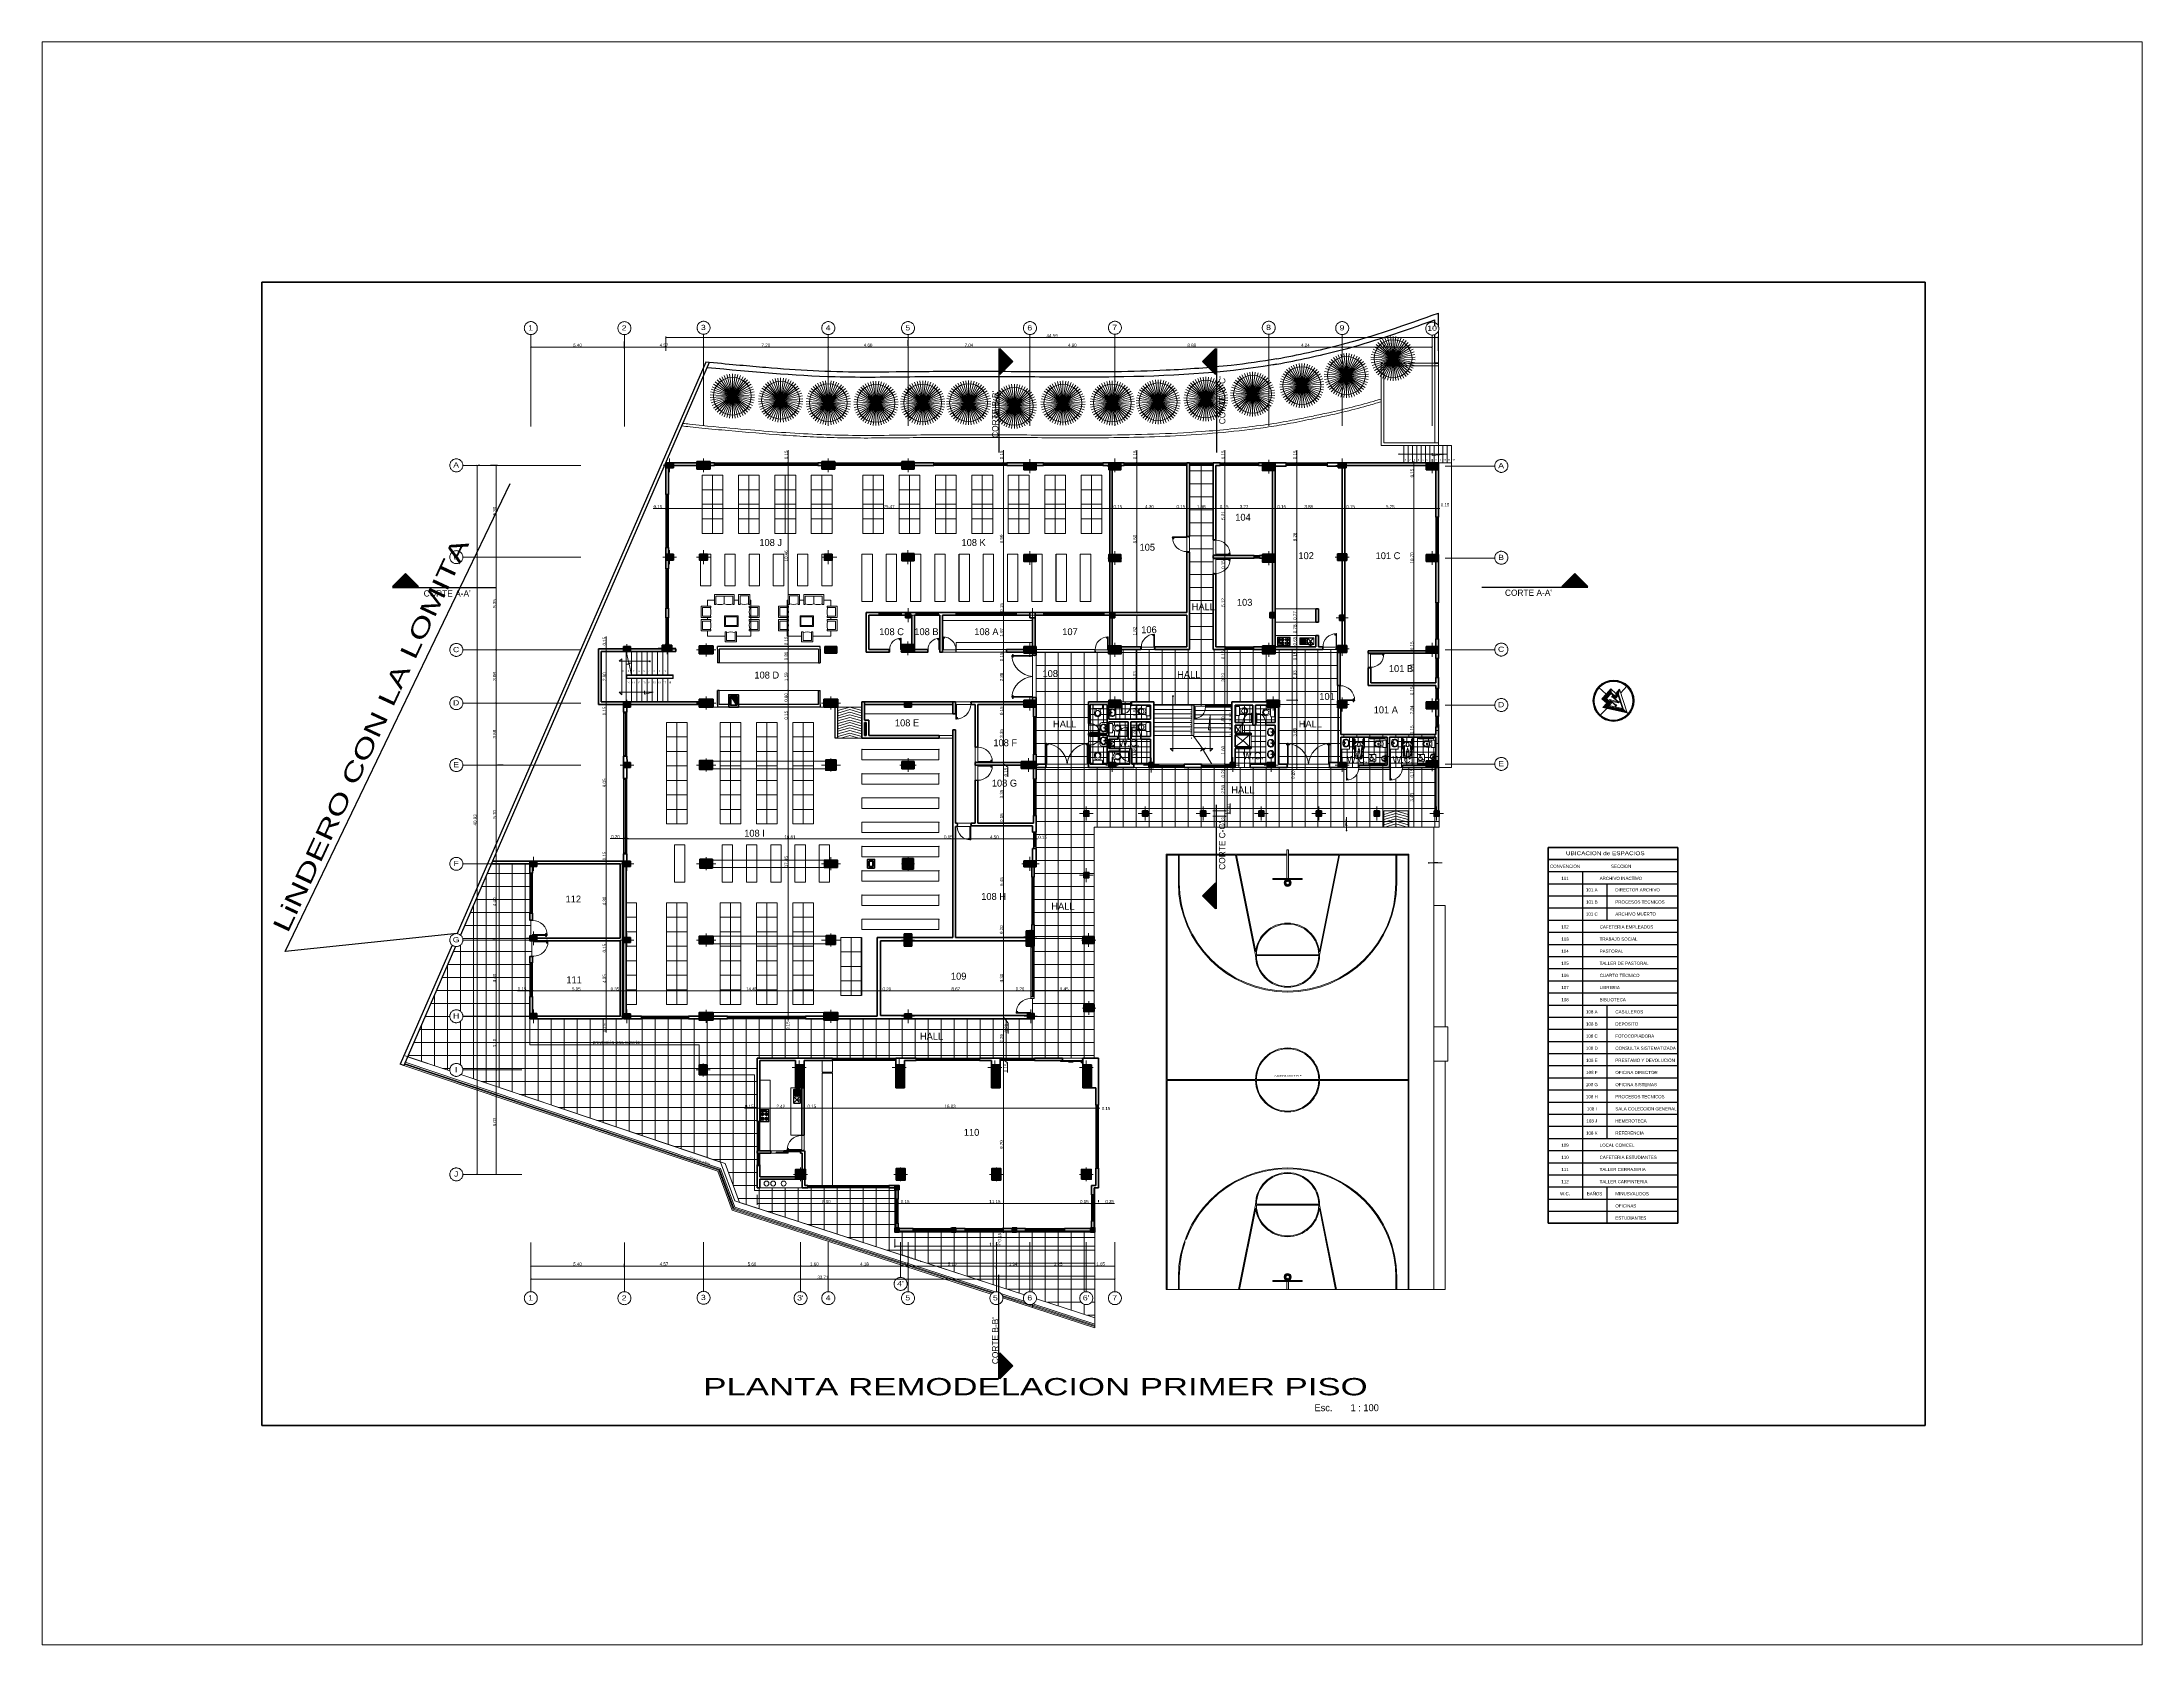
# Paper-space layout 'Presentación1' of a CAD drawing. Header units: millimetres, sheet in inches. Extents: x 0 to 11, y 0.1 to 8.5.
# The model-space entities are those that its viewports show. They can reach past a viewport. Long polylines and large blocks are cut down to what shows.
import ezdxf
from ezdxf.enums import TextEntityAlignment as Align

# ---------------------------------------------------------------- set-up
doc = ezdxf.new("R2010")
doc.units = ezdxf.units.MM
doc.header["$LTSCALE"] = 0.005
doc.header["$MEASUREMENT"] = 0
for name, pattern in [('ACAD_ISO02W100', [15, 12, -3]), ('ACAD_ISO10W100', [18, 12, -3, 0, -3]), ('HIDDEN', [0.375, 0.25, -0.125])]:
    doc.linetypes.add(name, pattern=pattern)
for name, color, linetype, lineweight in [('Aux', 1, 'Continuous', 9), ('columna', 6, 'Continuous', 40), ('cotas', 1, 'Continuous', 15), ('ejes', 1, 'ACAD_ISO10W100', 9), ('EJES-REALES', 11, 'ACAD_ISO10W100', 5), ('F', 9, 'Continuous', 100), ('gradas', 2, 'Continuous', 20), ('Hatch', 11, 'Continuous', 9), ('muebles', 2, 'Continuous', 20), ('mur', 5, 'Continuous', 50), ('muro', 5, 'Continuous', 40), ('murosbajos', 3, 'Continuous', 25), ('ofi_sistemas', 5, 'Continuous', 100), ('proy', 1, 'ACAD_ISO02W100', 9), ('pu-ven', 2, 'Continuous', 20), ('reforzamiento', 5, 'ACAD_ISO10W100', 40), ('Tenue', 11, 'Continuous', 5)]:
    doc.layers.add(name, color=color, linetype=linetype, lineweight=lineweight)
for name, color, linetype in [('BANOS_SOLAMENTE', 7, 'Continuous'), ('text', 1, 'Continuous'), ('WB_SIMBOLOS', 7, 'Continuous')]:
    doc.layers.add(name, color=color, linetype=linetype)
doc.styles.get("Standard").update_dxf_attribs({"font": 'ERASMD.TTF', "height": 0.185})
doc.dimstyles.get("Standard").update_dxf_attribs({"dimtxt": 0.15, "dimasz": 0.085, "dimexe": 0.07, "dimexo": 0.4, "dimgap": 0.015, "dimtad": 1, "dimzin": 1, "dimdsep": 46, "dimtxsty": 'Standard', "dimblk": 'ARCHTICK', "dimcen": 0, "dimclrd": 256, "dimclre": 256, "dimclrt": 2, "dimadec": 0, "dimazin": 0, "dimtfac": 1, "dimtix": 1, "dimtmove": 0, "dimatfit": 0, "dimfxl": 1, "dimlwd": -1, "dimlwe": -1, "dimarcsym": 0})
pattern_1 = [(0, (241.934378, 26.213306), (0, 0.035), [])]
pattern_2 = [(45, (-219.66266, 0.23176), (-0.035355339, 0.035355339), [])]
pattern_3 = [(45, (-337.533465, 81.375706), (-0.0265165043, 0.0265165043), [])]
pattern_4 = [(0, (-337.53346, 81.3757), (0, 0.3125), []), (90, (-337.53346, 81.3757), (-0.3125, 2e-17), [])]
pattern_5 = [(0, (-337.5335, 81.3757), (0, 0.75), []), (90, (-337.5335, 81.3757), (-0.75, 5e-17), [])]
pattern_6 = [(45, (-219.662504, 0.232116), (-0.035355339, 0.035355339), [])]
pattern_7 = [(45, (-219.662504, 0.232116), (-0.035355339, 0.035355339), [])]

# ---------------------------------------------------------------- blocks, each defined once
blk = doc.blocks.new('MHPLS512')
for p, q in [((-0.7, -0.7), (-0.6, -0.7)), ((0, -0.65), (0, -0.1)), ((0.6, -0.7), (0.7, -0.7))]:
    blk.add_line(p, q)
for points in [[(-0.7, -0.7), (-0.7, 0), (0.7, 0), (0.7, -0.7)], [(-0.6, -0.7), (-0.6, -0.1), (0.6, -0.1), (0.6, -0.7)]]:
    blk.add_lwpolyline(points)
for centre in [(-0.3, 0.225), (0.3, 0.225)]:
    blk.add_arc(centre, 0.925, 251.07536, 288.92464)
blk = doc.blocks.new('MHPLS514')
for p, q in [((-0.4, -0.7), (-0.3, -0.7)), ((-0.3, -0.65), (-0.3, -0.1)), ((0.3, -0.7), (0.4, -0.7))]:
    blk.add_line(p, q)
for points in [[(-0.4, -0.7), (-0.4, 0), (0.4, 0), (0.4, -0.7)], [(-0.3, -0.7), (-0.3, -0.1), (0.3, -0.1), (0.3, -0.7)]]:
    blk.add_lwpolyline(points)
blk.add_arc((0, 0.225), 0.925, 251.07536, 288.92464)
blk = doc.blocks.new('_ArchTick')
at = {"color": 0, "linetype": 'ByBlock', "const_width": 0.15}
blk.add_lwpolyline([(-0.5, -0.5), (0.5, 0.5)], dxfattribs=at)
blk = doc.blocks.new('*D92')
at = {"layer": 'cotas', "transparency": 16777216}
for p, q in [((205.03, 47.58), (205.03, 47.19)), ((210.43, 47.58), (210.43, 47.19)), ((205.03, 47.26), (210.43, 47.26))]:
    blk.add_line(p, q, dxfattribs=at)
at = {"layer": 'Defpoints', "color": 0, "transparency": 16777216}
for p in [(205.03, 47.98), (210.43, 47.98), (210.43, 47.26)]:
    blk.add_point(p, dxfattribs=at)
at = {"layer": 'cotas', "transparency": 16777216, "xscale": 0.085, "yscale": 0.085, "zscale": 0.085, "rotation": 180}
blk.add_blockref('_ArchTick', (205.03, 47.26), dxfattribs=at)
at = {"layer": 'cotas', "transparency": 16777216, "xscale": 0.085, "yscale": 0.085, "zscale": 0.085}
blk.add_blockref('_ArchTick', (210.43, 47.26), dxfattribs=at)
at = {"layer": 'cotas', "color": 2, "transparency": 16777216, "insert": (207.73, 47.37), "char_height": 0.185, "attachment_point": 5}
blk.add_mtext('5.40', dxfattribs=at)
blk = doc.blocks.new('*D93')
at = {"layer": 'cotas', "transparency": 16777216}
for p, q in [((210.43, 47.58), (210.43, 47.19)), ((215, 47.66), (215, 47.33)), ((210.43, 47.26), (215, 47.26))]:
    blk.add_line(p, q, dxfattribs=at)
at = {"layer": 'Defpoints', "color": 0, "transparency": 16777216}
for p in [(210.43, 47.98), (215, 47.26), (215, 47.26)]:
    blk.add_point(p, dxfattribs=at)
at = {"layer": 'cotas', "transparency": 16777216, "xscale": 0.085, "yscale": 0.085, "zscale": 0.085, "rotation": 180}
blk.add_blockref('_ArchTick', (210.43, 47.26), dxfattribs=at)
at = {"layer": 'cotas', "transparency": 16777216, "xscale": 0.085, "yscale": 0.085, "zscale": 0.085}
blk.add_blockref('_ArchTick', (215, 47.26), dxfattribs=at)
at = {"layer": 'cotas', "color": 2, "transparency": 16777216, "insert": (212.72, 47.37), "char_height": 0.185, "attachment_point": 5}
blk.add_mtext('4.57', dxfattribs=at)
blk = doc.blocks.new('*D94')
at = {"layer": 'cotas', "transparency": 16777216}
for p, q in [((215, 47.66), (215, 47.33)), ((222.2, 47.66), (222.2, 47.33)), ((215, 47.26), (222.2, 47.26))]:
    blk.add_line(p, q, dxfattribs=at)
at = {"layer": 'Defpoints', "color": 0, "transparency": 16777216}
for p in [(215, 47.26), (222.2, 47.26), (222.2, 47.26)]:
    blk.add_point(p, dxfattribs=at)
at = {"layer": 'cotas', "transparency": 16777216, "xscale": 0.085, "yscale": 0.085, "zscale": 0.085, "rotation": 180}
blk.add_blockref('_ArchTick', (215, 47.26), dxfattribs=at)
at = {"layer": 'cotas', "transparency": 16777216, "xscale": 0.085, "yscale": 0.085, "zscale": 0.085}
blk.add_blockref('_ArchTick', (222.2, 47.26), dxfattribs=at)
at = {"layer": 'cotas', "color": 2, "transparency": 16777216, "insert": (218.6, 47.37), "char_height": 0.185, "attachment_point": 5}
blk.add_mtext('7.20', dxfattribs=at)
blk = doc.blocks.new('*D95')
at = {"layer": 'cotas', "transparency": 16777216}
for p, q in [((222.2, 47.66), (222.2, 47.33)), ((226.8, 47.66), (226.8, 47.33)), ((222.2, 47.26), (226.8, 47.26))]:
    blk.add_line(p, q, dxfattribs=at)
at = {"layer": 'Defpoints', "color": 0, "transparency": 16777216}
for p in [(222.2, 47.26), (226.8, 47.26), (226.8, 47.26)]:
    blk.add_point(p, dxfattribs=at)
at = {"layer": 'cotas', "transparency": 16777216, "xscale": 0.085, "yscale": 0.085, "zscale": 0.085, "rotation": 180}
blk.add_blockref('_ArchTick', (222.2, 47.26), dxfattribs=at)
at = {"layer": 'cotas', "transparency": 16777216, "xscale": 0.085, "yscale": 0.085, "zscale": 0.085}
blk.add_blockref('_ArchTick', (226.8, 47.26), dxfattribs=at)
at = {"layer": 'cotas', "color": 2, "transparency": 16777216, "insert": (224.5, 47.37), "char_height": 0.185, "attachment_point": 5}
blk.add_mtext('4.60', dxfattribs=at)
blk = doc.blocks.new('*D96')
at = {"layer": 'cotas', "transparency": 16777216}
for p, q in [((226.8, 47.66), (226.8, 47.33)), ((233.84, 47.66), (233.84, 47.33)), ((226.8, 47.26), (233.84, 47.26))]:
    blk.add_line(p, q, dxfattribs=at)
at = {"layer": 'Defpoints', "color": 0, "transparency": 16777216}
for p in [(226.8, 47.26), (233.84, 47.26), (233.84, 47.26)]:
    blk.add_point(p, dxfattribs=at)
at = {"layer": 'cotas', "transparency": 16777216, "xscale": 0.085, "yscale": 0.085, "zscale": 0.085, "rotation": 180}
blk.add_blockref('_ArchTick', (226.8, 47.26), dxfattribs=at)
at = {"layer": 'cotas', "transparency": 16777216, "xscale": 0.085, "yscale": 0.085, "zscale": 0.085}
blk.add_blockref('_ArchTick', (233.84, 47.26), dxfattribs=at)
at = {"layer": 'cotas', "color": 2, "transparency": 16777216, "insert": (230.32, 47.37), "char_height": 0.185, "attachment_point": 5}
blk.add_mtext('7.04', dxfattribs=at)
blk = doc.blocks.new('*D97')
at = {"layer": 'cotas', "transparency": 16777216}
for p, q in [((233.84, 47.66), (233.84, 47.33)), ((238.74, 47.66), (238.74, 47.33)), ((233.84, 47.26), (238.74, 47.26))]:
    blk.add_line(p, q, dxfattribs=at)
at = {"layer": 'Defpoints', "color": 0, "transparency": 16777216}
for p in [(233.84, 47.26), (238.74, 47.26), (238.74, 47.26)]:
    blk.add_point(p, dxfattribs=at)
at = {"layer": 'cotas', "transparency": 16777216, "xscale": 0.085, "yscale": 0.085, "zscale": 0.085, "rotation": 180}
blk.add_blockref('_ArchTick', (233.84, 47.26), dxfattribs=at)
at = {"layer": 'cotas', "transparency": 16777216, "xscale": 0.085, "yscale": 0.085, "zscale": 0.085}
blk.add_blockref('_ArchTick', (238.74, 47.26), dxfattribs=at)
at = {"layer": 'cotas', "color": 2, "transparency": 16777216, "insert": (236.29, 47.37), "char_height": 0.185, "attachment_point": 5}
blk.add_mtext('4.90', dxfattribs=at)
blk = doc.blocks.new('*D98')
at = {"layer": 'cotas', "transparency": 16777216}
for p, q in [((238.74, 47.66), (238.74, 47.33)), ((247.62, 46.9), (247.62, 47.33)), ((238.74, 47.26), (247.62, 47.26))]:
    blk.add_line(p, q, dxfattribs=at)
at = {"layer": 'Defpoints', "color": 0, "transparency": 16777216}
for p in [(238.74, 47.26), (247.62, 47.26), (247.62, 46.5)]:
    blk.add_point(p, dxfattribs=at)
at = {"layer": 'cotas', "transparency": 16777216, "xscale": 0.085, "yscale": 0.085, "zscale": 0.085, "rotation": 180}
blk.add_blockref('_ArchTick', (238.74, 47.26), dxfattribs=at)
at = {"layer": 'cotas', "transparency": 16777216, "xscale": 0.085, "yscale": 0.085, "zscale": 0.085}
blk.add_blockref('_ArchTick', (247.62, 47.26), dxfattribs=at)
at = {"layer": 'cotas', "color": 2, "transparency": 16777216, "insert": (243.18, 47.37), "char_height": 0.185, "attachment_point": 5}
blk.add_mtext('8.88', dxfattribs=at)
blk = doc.blocks.new('*D99')
at = {"layer": 'cotas', "transparency": 16777216}
for p, q in [((247.62, 46.9), (247.62, 47.33)), ((247.62, 47.26), (251.86, 47.26)), ((251.86, 46.86), (251.86, 47.19))]:
    blk.add_line(p, q, dxfattribs=at)
at = {"layer": 'Defpoints', "color": 0, "transparency": 16777216}
for p in [(247.62, 46.5), (251.86, 47.26), (251.86, 47.26)]:
    blk.add_point(p, dxfattribs=at)
at = {"layer": 'cotas', "transparency": 16777216, "xscale": 0.085, "yscale": 0.085, "zscale": 0.085, "rotation": 180}
blk.add_blockref('_ArchTick', (247.62, 47.26), dxfattribs=at)
at = {"layer": 'cotas', "transparency": 16777216, "xscale": 0.085, "yscale": 0.085, "zscale": 0.085}
blk.add_blockref('_ArchTick', (251.86, 47.26), dxfattribs=at)
at = {"layer": 'cotas', "color": 2, "transparency": 16777216, "insert": (249.74, 47.37), "char_height": 0.185, "attachment_point": 5}
blk.add_mtext('4.24', dxfattribs=at)
blk = doc.blocks.new('*D100')
at = {"layer": 'cotas', "transparency": 16777216}
for p, q in [((251.86, 47.26), (257.06, 47.26)), ((251.86, 46.86), (251.86, 47.19)), ((257.06, 46.86), (257.06, 47.19))]:
    blk.add_line(p, q, dxfattribs=at)
at = {"layer": 'Defpoints', "color": 0, "transparency": 16777216}
for p in [(251.86, 47.26), (257.06, 47.26), (257.06, 47.26)]:
    blk.add_point(p, dxfattribs=at)
at = {"layer": 'cotas', "transparency": 16777216, "xscale": 0.085, "yscale": 0.085, "zscale": 0.085, "rotation": 180}
blk.add_blockref('_ArchTick', (251.86, 47.26), dxfattribs=at)
at = {"layer": 'cotas', "transparency": 16777216, "xscale": 0.085, "yscale": 0.085, "zscale": 0.085}
blk.add_blockref('_ArchTick', (257.06, 47.26), dxfattribs=at)
at = {"layer": 'cotas', "color": 2, "transparency": 16777216, "insert": (254.46, 47.37), "char_height": 0.185, "attachment_point": 5}
blk.add_mtext('5.20', dxfattribs=at)
blk = doc.blocks.new('*D101')
at = {"layer": 'cotas', "transparency": 16777216}
for p, q in [((202.7, 40.44), (203.11, 40.44)), ((203.04, 40.44), (203.04, 35.14)), ((202.7, 35.14), (203.11, 35.14))]:
    blk.add_line(p, q, dxfattribs=at)
at = {"layer": 'Defpoints', "color": 0, "transparency": 16777216}
for p in [(202.3, 40.44), (202.3, 35.14), (203.04, 35.14)]:
    blk.add_point(p, dxfattribs=at)
at = {"layer": 'cotas', "transparency": 16777216, "xscale": 0.085, "yscale": 0.085, "zscale": 0.085}
for p, rotation in [((203.04, 40.44), 90), ((203.04, 35.14), 270)]:
    blk.add_blockref('_ArchTick', p, dxfattribs=dict(at, rotation=rotation))
at = {"layer": 'cotas', "color": 2, "transparency": 16777216, "insert": (202.94, 37.79), "char_height": 0.185, "attachment_point": 5, "rotation": 90}
blk.add_mtext('5.30', dxfattribs=at)
blk = doc.blocks.new('*D102')
at = {"layer": 'cotas', "transparency": 16777216}
for p, q in [((202.7, 35.14), (203.11, 35.14)), ((203.04, 35.14), (203.04, 29.79)), ((203.44, 29.79), (203.11, 29.79))]:
    blk.add_line(p, q, dxfattribs=at)
at = {"layer": 'Defpoints', "color": 0, "transparency": 16777216}
for p in [(202.3, 35.14), (203.04, 29.79), (203.04, 29.79)]:
    blk.add_point(p, dxfattribs=at)
at = {"layer": 'cotas', "transparency": 16777216, "xscale": 0.085, "yscale": 0.085, "zscale": 0.085}
for p, rotation in [((203.04, 35.14), 90), ((203.04, 29.79), 270)]:
    blk.add_blockref('_ArchTick', p, dxfattribs=dict(at, rotation=rotation))
at = {"layer": 'cotas', "color": 2, "transparency": 16777216, "insert": (202.94, 32.46), "char_height": 0.185, "attachment_point": 5, "rotation": 90}
blk.add_mtext('5.35', dxfattribs=at)
blk = doc.blocks.new('*D103')
at = {"layer": 'cotas', "transparency": 16777216}
for p, q in [((203.04, 29.79), (203.04, 26.71)), ((203.44, 29.79), (203.11, 29.79)), ((203.44, 26.71), (203.11, 26.71))]:
    blk.add_line(p, q, dxfattribs=at)
at = {"layer": 'Defpoints', "color": 0, "transparency": 16777216}
for p in [(203.04, 29.79), (203.04, 26.71), (203.04, 26.71)]:
    blk.add_point(p, dxfattribs=at)
at = {"layer": 'cotas', "transparency": 16777216, "xscale": 0.085, "yscale": 0.085, "zscale": 0.085}
for p, rotation in [((203.04, 29.79), 90), ((203.04, 26.71), 270)]:
    blk.add_blockref('_ArchTick', p, dxfattribs=dict(at, rotation=rotation))
at = {"layer": 'cotas', "color": 2, "transparency": 16777216, "insert": (202.94, 28.25), "char_height": 0.185, "attachment_point": 5, "rotation": 90}
blk.add_mtext('3.08', dxfattribs=at)
blk = doc.blocks.new('*D104')
at = {"layer": 'cotas', "transparency": 16777216}
for p, q in [((203.04, 26.71), (203.04, 23.14)), ((203.44, 26.71), (203.11, 26.71)), ((203.44, 23.14), (203.11, 23.14))]:
    blk.add_line(p, q, dxfattribs=at)
at = {"layer": 'Defpoints', "color": 0, "transparency": 16777216}
for p in [(203.04, 26.71), (203.04, 23.14), (203.04, 23.14)]:
    blk.add_point(p, dxfattribs=at)
at = {"layer": 'cotas', "transparency": 16777216, "xscale": 0.085, "yscale": 0.085, "zscale": 0.085}
for p, rotation in [((203.04, 26.71), 90), ((203.04, 23.14), 270)]:
    blk.add_blockref('_ArchTick', p, dxfattribs=dict(at, rotation=rotation))
at = {"layer": 'cotas', "color": 2, "transparency": 16777216, "insert": (202.94, 24.92), "char_height": 0.185, "attachment_point": 5, "rotation": 90}
blk.add_mtext('3.58', dxfattribs=at)
blk = doc.blocks.new('*D105')
at = {"layer": 'cotas', "transparency": 16777216}
for p, q in [((203.04, 23.14), (203.04, 17.44)), ((203.44, 23.14), (203.11, 23.14)), ((202.85, 17.44), (202.97, 17.44))]:
    blk.add_line(p, q, dxfattribs=at)
at = {"layer": 'Defpoints', "color": 0, "transparency": 16777216}
for p in [(203.04, 23.14), (203.04, 17.44), (203.25, 17.44)]:
    blk.add_point(p, dxfattribs=at)
at = {"layer": 'cotas', "transparency": 16777216, "xscale": 0.085, "yscale": 0.085, "zscale": 0.085}
for p, rotation in [((203.04, 23.14), 90), ((203.04, 17.44), 270)]:
    blk.add_blockref('_ArchTick', p, dxfattribs=dict(at, rotation=rotation))
at = {"layer": 'cotas', "color": 2, "transparency": 16777216, "insert": (202.94, 20.29), "char_height": 0.185, "attachment_point": 5, "rotation": 90}
blk.add_mtext('5.70', dxfattribs=at)
blk = doc.blocks.new('*D106')
at = {"layer": 'cotas', "transparency": 16777216}
for p, q in [((202.85, 17.44), (202.97, 17.44)), ((203.04, 17.44), (203.04, 13.04)), ((202.85, 13.04), (202.97, 13.04))]:
    blk.add_line(p, q, dxfattribs=at)
at = {"layer": 'Defpoints', "color": 0, "transparency": 16777216}
for p in [(203.25, 17.44), (203.04, 13.04), (203.25, 13.04)]:
    blk.add_point(p, dxfattribs=at)
at = {"layer": 'cotas', "transparency": 16777216, "xscale": 0.085, "yscale": 0.085, "zscale": 0.085}
for p, rotation in [((203.04, 17.44), 90), ((203.04, 13.04), 270)]:
    blk.add_blockref('_ArchTick', p, dxfattribs=dict(at, rotation=rotation))
at = {"layer": 'cotas', "color": 2, "transparency": 16777216, "insert": (202.94, 15.24), "char_height": 0.185, "attachment_point": 5, "rotation": 90}
blk.add_mtext('4.40', dxfattribs=at)
blk = doc.blocks.new('*D107')
at = {"layer": 'cotas', "transparency": 16777216}
for p, q in [((202.85, 13.04), (202.97, 13.04)), ((203.04, 13.04), (203.04, 8.64)), ((202.85, 8.64), (202.97, 8.64))]:
    blk.add_line(p, q, dxfattribs=at)
at = {"layer": 'Defpoints', "color": 0, "transparency": 16777216}
for p in [(203.25, 13.04), (203.04, 8.64), (203.25, 8.64)]:
    blk.add_point(p, dxfattribs=at)
at = {"layer": 'cotas', "transparency": 16777216, "xscale": 0.085, "yscale": 0.085, "zscale": 0.085}
for p, rotation in [((203.04, 13.04), 90), ((203.04, 8.64), 270)]:
    blk.add_blockref('_ArchTick', p, dxfattribs=dict(at, rotation=rotation))
at = {"layer": 'cotas', "color": 2, "transparency": 16777216, "insert": (202.94, 10.84), "char_height": 0.185, "attachment_point": 5, "rotation": 90}
blk.add_mtext('4.40', dxfattribs=at)
blk = doc.blocks.new('*D108')
at = {"layer": 'cotas', "transparency": 16777216}
for p, q in [((202.85, 8.64), (202.97, 8.64)), ((203.04, 8.64), (203.04, 5.54)), ((202.85, 5.54), (202.97, 5.54))]:
    blk.add_line(p, q, dxfattribs=at)
at = {"layer": 'Defpoints', "color": 0, "transparency": 16777216}
for p in [(203.25, 8.64), (203.04, 5.54), (203.25, 5.54)]:
    blk.add_point(p, dxfattribs=at)
at = {"layer": 'cotas', "transparency": 16777216, "xscale": 0.085, "yscale": 0.085, "zscale": 0.085}
for p, rotation in [((203.04, 8.64), 90), ((203.04, 5.54), 270)]:
    blk.add_blockref('_ArchTick', p, dxfattribs=dict(at, rotation=rotation))
at = {"layer": 'cotas', "color": 2, "transparency": 16777216, "insert": (202.94, 7.09), "char_height": 0.185, "attachment_point": 5, "rotation": 90}
blk.add_mtext('3.10', dxfattribs=at)
blk = doc.blocks.new('*D109')
at = {"layer": 'cotas', "transparency": 16777216}
for p, q in [((202.85, 5.54), (202.97, 5.54)), ((203.04, 5.54), (203.04, -0.49)), ((202.85, -0.49), (202.97, -0.49))]:
    blk.add_line(p, q, dxfattribs=at)
at = {"layer": 'Defpoints', "color": 0, "transparency": 16777216}
for p in [(203.25, 5.54), (203.04, -0.49), (203.25, -0.49)]:
    blk.add_point(p, dxfattribs=at)
at = {"layer": 'cotas', "transparency": 16777216, "xscale": 0.085, "yscale": 0.085, "zscale": 0.085}
for p, rotation in [((203.04, 5.54), 90), ((203.04, -0.49), 270)]:
    blk.add_blockref('_ArchTick', p, dxfattribs=dict(at, rotation=rotation))
at = {"layer": 'cotas', "color": 2, "transparency": 16777216, "insert": (202.94, 2.53), "char_height": 0.185, "attachment_point": 5, "rotation": 90}
blk.add_mtext('6.03', dxfattribs=at)
blk = doc.blocks.new('*D110')
at = {"layer": 'cotas', "transparency": 16777216}
for p, q in [((205.03, -5.66), (205.03, -5.85)), ((205.03, -5.78), (210.43, -5.78)), ((210.43, -5.66), (210.43, -5.85))]:
    blk.add_line(p, q, dxfattribs=at)
at = {"layer": 'Defpoints', "color": 0, "transparency": 16777216}
for p in [(205.03, -5.26), (210.43, -5.26), (210.43, -5.78)]:
    blk.add_point(p, dxfattribs=at)
at = {"layer": 'cotas', "transparency": 16777216, "xscale": 0.085, "yscale": 0.085, "zscale": 0.085, "rotation": 180}
blk.add_blockref('_ArchTick', (205.03, -5.78), dxfattribs=at)
at = {"layer": 'cotas', "transparency": 16777216, "xscale": 0.085, "yscale": 0.085, "zscale": 0.085}
blk.add_blockref('_ArchTick', (210.43, -5.78), dxfattribs=at)
at = {"layer": 'cotas', "color": 2, "transparency": 16777216, "insert": (207.73, -5.67), "char_height": 0.185, "attachment_point": 5}
blk.add_mtext('5.40', dxfattribs=at)
blk = doc.blocks.new('*D111')
at = {"layer": 'cotas', "transparency": 16777216}
for p, q in [((210.43, -5.66), (210.43, -5.85)), ((210.43, -5.78), (215, -5.78)), ((215, -5.63), (215, -5.85))]:
    blk.add_line(p, q, dxfattribs=at)
at = {"layer": 'Defpoints', "color": 0, "transparency": 16777216}
for p in [(210.43, -5.26), (215, -5.23), (215, -5.78)]:
    blk.add_point(p, dxfattribs=at)
at = {"layer": 'cotas', "transparency": 16777216, "xscale": 0.085, "yscale": 0.085, "zscale": 0.085, "rotation": 180}
blk.add_blockref('_ArchTick', (210.43, -5.78), dxfattribs=at)
at = {"layer": 'cotas', "transparency": 16777216, "xscale": 0.085, "yscale": 0.085, "zscale": 0.085}
blk.add_blockref('_ArchTick', (215, -5.78), dxfattribs=at)
at = {"layer": 'cotas', "color": 2, "transparency": 16777216, "insert": (212.72, -5.67), "char_height": 0.185, "attachment_point": 5}
blk.add_mtext('4.57', dxfattribs=at)
blk = doc.blocks.new('*D112')
at = {"layer": 'cotas', "transparency": 16777216}
for p, q in [((215, -5.63), (215, -5.85)), ((215, -5.78), (220.6, -5.78)), ((220.6, -5.63), (220.6, -5.85))]:
    blk.add_line(p, q, dxfattribs=at)
at = {"layer": 'Defpoints', "color": 0, "transparency": 16777216}
for p in [(215, -5.23), (220.6, -5.23), (220.6, -5.78)]:
    blk.add_point(p, dxfattribs=at)
at = {"layer": 'cotas', "transparency": 16777216, "xscale": 0.085, "yscale": 0.085, "zscale": 0.085, "rotation": 180}
blk.add_blockref('_ArchTick', (215, -5.78), dxfattribs=at)
at = {"layer": 'cotas', "transparency": 16777216, "xscale": 0.085, "yscale": 0.085, "zscale": 0.085}
blk.add_blockref('_ArchTick', (220.6, -5.78), dxfattribs=at)
at = {"layer": 'cotas', "color": 2, "transparency": 16777216, "insert": (217.8, -5.67), "char_height": 0.185, "attachment_point": 5}
blk.add_mtext('5.60', dxfattribs=at)
blk = doc.blocks.new('*D113')
at = {"layer": 'cotas', "transparency": 16777216}
for p, q in [((220.6, -5.63), (220.6, -5.85)), ((220.6, -5.78), (222.2, -5.78)), ((222.2, -5.63), (222.2, -5.85))]:
    blk.add_line(p, q, dxfattribs=at)
at = {"layer": 'Defpoints', "color": 0, "transparency": 16777216}
for p in [(220.6, -5.23), (222.2, -5.23), (222.2, -5.78)]:
    blk.add_point(p, dxfattribs=at)
at = {"layer": 'cotas', "transparency": 16777216, "xscale": 0.085, "yscale": 0.085, "zscale": 0.085, "rotation": 180}
blk.add_blockref('_ArchTick', (220.6, -5.78), dxfattribs=at)
at = {"layer": 'cotas', "transparency": 16777216, "xscale": 0.085, "yscale": 0.085, "zscale": 0.085}
blk.add_blockref('_ArchTick', (222.2, -5.78), dxfattribs=at)
at = {"layer": 'cotas', "color": 2, "transparency": 16777216, "insert": (221.4, -5.67), "char_height": 0.185, "attachment_point": 5}
blk.add_mtext('1.60', dxfattribs=at)
blk = doc.blocks.new('*D114')
at = {"layer": 'cotas', "transparency": 16777216}
for p, q in [((222.2, -5.63), (222.2, -5.85)), ((222.2, -5.78), (226.38, -5.78)), ((226.38, -5.63), (226.38, -5.85))]:
    blk.add_line(p, q, dxfattribs=at)
at = {"layer": 'Defpoints', "color": 0, "transparency": 16777216}
for p in [(222.2, -5.23), (226.38, -5.23), (226.38, -5.78)]:
    blk.add_point(p, dxfattribs=at)
at = {"layer": 'cotas', "transparency": 16777216, "xscale": 0.085, "yscale": 0.085, "zscale": 0.085, "rotation": 180}
blk.add_blockref('_ArchTick', (222.2, -5.78), dxfattribs=at)
at = {"layer": 'cotas', "transparency": 16777216, "xscale": 0.085, "yscale": 0.085, "zscale": 0.085}
blk.add_blockref('_ArchTick', (226.38, -5.78), dxfattribs=at)
at = {"layer": 'cotas', "color": 2, "transparency": 16777216, "insert": (224.29, -5.67), "char_height": 0.185, "attachment_point": 5}
blk.add_mtext('4.18', dxfattribs=at)
blk = doc.blocks.new('*D115')
at = {"layer": 'cotas', "transparency": 16777216}
for p, q in [((226.38, -5.78), (226.29, -5.78)), ((226.38, -5.63), (226.38, -5.85)), ((226.38, -5.78), (226.8, -5.78)), ((226.8, -5.64), (226.8, -5.85)), ((226.8, -5.78), (226.89, -5.78))]:
    blk.add_line(p, q, dxfattribs=at)
at = {"layer": 'Defpoints', "color": 0, "transparency": 16777216}
for p in [(226.38, -5.23), (226.8, -5.24), (226.8, -5.78)]:
    blk.add_point(p, dxfattribs=at)
at = {"layer": 'cotas', "transparency": 16777216, "xscale": 0.085, "yscale": 0.085, "zscale": 0.085}
blk.add_blockref('_ArchTick', (226.38, -5.78), dxfattribs=at)
at = {"layer": 'cotas', "transparency": 16777216, "xscale": 0.085, "yscale": 0.085, "zscale": 0.085, "rotation": 180}
blk.add_blockref('_ArchTick', (226.8, -5.78), dxfattribs=at)
at = {"layer": 'cotas', "color": 2, "transparency": 16777216, "insert": (226.59, -5.67), "char_height": 0.185, "attachment_point": 5}
blk.add_mtext('0.43', dxfattribs=at)
blk = doc.blocks.new('*D116')
at = {"layer": 'cotas', "transparency": 16777216}
for p, q in [((226.8, -5.64), (226.8, -5.85)), ((226.8, -5.78), (231.9, -5.78)), ((231.9, -5.92), (231.9, -5.85))]:
    blk.add_line(p, q, dxfattribs=at)
at = {"layer": 'Defpoints', "color": 0, "transparency": 16777216}
for p in [(226.8, -5.24), (231.9, -5.52), (231.9, -5.78)]:
    blk.add_point(p, dxfattribs=at)
at = {"layer": 'cotas', "transparency": 16777216, "xscale": 0.085, "yscale": 0.085, "zscale": 0.085, "rotation": 180}
blk.add_blockref('_ArchTick', (226.8, -5.78), dxfattribs=at)
at = {"layer": 'cotas', "transparency": 16777216, "xscale": 0.085, "yscale": 0.085, "zscale": 0.085}
blk.add_blockref('_ArchTick', (231.9, -5.78), dxfattribs=at)
at = {"layer": 'cotas', "color": 2, "transparency": 16777216, "insert": (229.35, -5.67), "char_height": 0.185, "attachment_point": 5}
blk.add_mtext('5.10', dxfattribs=at)
blk = doc.blocks.new('*D117')
at = {"layer": 'cotas', "transparency": 16777216}
for p, q in [((231.9, -5.78), (233.84, -5.78)), ((231.9, -5.92), (231.9, -5.85)), ((233.84, -5.92), (233.84, -5.85))]:
    blk.add_line(p, q, dxfattribs=at)
at = {"layer": 'Defpoints', "color": 0, "transparency": 16777216}
for p in [(231.9, -5.52), (233.84, -5.52), (233.84, -5.78)]:
    blk.add_point(p, dxfattribs=at)
at = {"layer": 'cotas', "transparency": 16777216, "xscale": 0.085, "yscale": 0.085, "zscale": 0.085, "rotation": 180}
blk.add_blockref('_ArchTick', (231.9, -5.78), dxfattribs=at)
at = {"layer": 'cotas', "transparency": 16777216, "xscale": 0.085, "yscale": 0.085, "zscale": 0.085}
blk.add_blockref('_ArchTick', (233.84, -5.78), dxfattribs=at)
at = {"layer": 'cotas', "color": 2, "transparency": 16777216, "insert": (232.87, -5.67), "char_height": 0.185, "attachment_point": 5}
blk.add_mtext('1.94', dxfattribs=at)
blk = doc.blocks.new('*D118')
at = {"layer": 'cotas', "transparency": 16777216}
for p, q in [((233.84, -5.78), (237.09, -5.78)), ((233.84, -5.92), (233.84, -5.85)), ((237.09, -5.92), (237.09, -5.85))]:
    blk.add_line(p, q, dxfattribs=at)
at = {"layer": 'Defpoints', "color": 0, "transparency": 16777216}
for p in [(233.84, -5.52), (237.09, -5.52), (237.09, -5.78)]:
    blk.add_point(p, dxfattribs=at)
at = {"layer": 'cotas', "transparency": 16777216, "xscale": 0.085, "yscale": 0.085, "zscale": 0.085, "rotation": 180}
blk.add_blockref('_ArchTick', (233.84, -5.78), dxfattribs=at)
at = {"layer": 'cotas', "transparency": 16777216, "xscale": 0.085, "yscale": 0.085, "zscale": 0.085}
blk.add_blockref('_ArchTick', (237.09, -5.78), dxfattribs=at)
at = {"layer": 'cotas', "color": 2, "transparency": 16777216, "insert": (235.47, -5.67), "char_height": 0.185, "attachment_point": 5}
blk.add_mtext('3.25', dxfattribs=at)
blk = doc.blocks.new('*D119')
at = {"layer": 'cotas', "transparency": 16777216}
for p, q in [((237.09, -5.78), (238.74, -5.78)), ((237.09, -5.92), (237.09, -5.85)), ((238.74, -5.92), (238.74, -5.85))]:
    blk.add_line(p, q, dxfattribs=at)
at = {"layer": 'Defpoints', "color": 0, "transparency": 16777216}
for p in [(237.09, -5.52), (238.74, -5.52), (238.74, -5.78)]:
    blk.add_point(p, dxfattribs=at)
at = {"layer": 'cotas', "transparency": 16777216, "xscale": 0.085, "yscale": 0.085, "zscale": 0.085, "rotation": 180}
blk.add_blockref('_ArchTick', (237.09, -5.78), dxfattribs=at)
at = {"layer": 'cotas', "transparency": 16777216, "xscale": 0.085, "yscale": 0.085, "zscale": 0.085}
blk.add_blockref('_ArchTick', (238.74, -5.78), dxfattribs=at)
at = {"layer": 'cotas', "color": 2, "transparency": 16777216, "insert": (237.92, -5.67), "char_height": 0.185, "attachment_point": 5}
blk.add_mtext('1.65', dxfattribs=at)
blk = doc.blocks.new('*D120')
at = {"layer": 'cotas', "transparency": 16777216}
for p, q in [((205.03, -6.54), (238.74, -6.54)), ((205.03, -6.89), (205.03, -6.61)), ((238.74, -6.89), (238.74, -6.61))]:
    blk.add_line(p, q, dxfattribs=at)
at = {"layer": 'Defpoints', "color": 0, "transparency": 16777216}
for p in [(205.03, -6.49), (238.74, -6.49), (238.74, -6.54)]:
    blk.add_point(p, dxfattribs=at)
at = {"layer": 'cotas', "transparency": 16777216, "xscale": 0.085, "yscale": 0.085, "zscale": 0.085, "rotation": 180}
blk.add_blockref('_ArchTick', (205.03, -6.54), dxfattribs=at)
at = {"layer": 'cotas', "transparency": 16777216, "xscale": 0.085, "yscale": 0.085, "zscale": 0.085}
blk.add_blockref('_ArchTick', (238.74, -6.54), dxfattribs=at)
at = {"layer": 'cotas', "color": 2, "transparency": 16777216, "insert": (221.89, -6.43), "char_height": 0.185, "attachment_point": 5}
blk.add_mtext('33.71', dxfattribs=at)
blk = doc.blocks.new('*D121')
at = {"layer": 'cotas', "transparency": 16777216}
for p, q in [((201.93, 40.44), (201.93, -0.49)), ((202.09, 40.44), (202, 40.44)), ((202.09, -0.49), (202, -0.49))]:
    blk.add_line(p, q, dxfattribs=at)
at = {"layer": 'Defpoints', "color": 0, "transparency": 16777216}
for p in [(201.69, 40.44), (201.69, -0.49), (201.93, -0.49)]:
    blk.add_point(p, dxfattribs=at)
at = {"layer": 'cotas', "transparency": 16777216, "xscale": 0.085, "yscale": 0.085, "zscale": 0.085}
for p, rotation in [((201.93, 40.44), 90), ((201.93, -0.49), 270)]:
    blk.add_blockref('_ArchTick', p, dxfattribs=dict(at, rotation=rotation))
at = {"layer": 'cotas', "color": 2, "transparency": 16777216, "insert": (201.82, 19.97), "char_height": 0.185, "attachment_point": 5, "rotation": 90}
blk.add_mtext('40.93', dxfattribs=at)
blk = doc.blocks.new('*D122')
at = {"layer": 'cotas', "transparency": 16777216}
for p, q in [((212.82, 47.04), (212.82, 47.88)), ((212.82, 47.81), (257.41, 47.81)), ((257.41, 47.04), (257.41, 47.88))]:
    blk.add_line(p, q, dxfattribs=at)
at = {"layer": 'Defpoints', "color": 0, "transparency": 16777216}
for p in [(257.41, 47.81), (212.82, 46.64), (257.41, 46.64)]:
    blk.add_point(p, dxfattribs=at)
at = {"layer": 'cotas', "transparency": 16777216, "xscale": 0.085, "yscale": 0.085, "zscale": 0.085, "rotation": 180}
blk.add_blockref('_ArchTick', (212.82, 47.81), dxfattribs=at)
at = {"layer": 'cotas', "transparency": 16777216, "xscale": 0.085, "yscale": 0.085, "zscale": 0.085}
blk.add_blockref('_ArchTick', (257.41, 47.81), dxfattribs=at)
at = {"layer": 'cotas', "color": 2, "transparency": 16777216, "insert": (235.12, 47.92), "char_height": 0.185, "attachment_point": 5}
blk.add_mtext('44.59', dxfattribs=at)
blk = doc.blocks.new('*D123')
at = {"layer": 'cotas', "transparency": 16777216}
for p, q in [((212.82, 37.94), (212.09, 37.94)), ((212.82, 38.27), (212.82, 38.01)), ((212.97, 37.94), (212.82, 37.94)), ((212.97, 38.27), (212.97, 38.01)), ((212.97, 37.94), (213.06, 37.94))]:
    blk.add_line(p, q, dxfattribs=at)
at = {"layer": 'Defpoints', "color": 0, "transparency": 16777216}
for p in [(212.82, 37.87), (212.97, 37.94), (212.97, 37.87)]:
    blk.add_point(p, dxfattribs=at)
at = {"layer": 'cotas', "transparency": 16777216, "xscale": 0.085, "yscale": 0.085, "zscale": 0.085}
blk.add_blockref('_ArchTick', (212.82, 37.94), dxfattribs=at)
at = {"layer": 'cotas', "transparency": 16777216, "xscale": 0.085, "yscale": 0.085, "zscale": 0.085, "rotation": 180}
blk.add_blockref('_ArchTick', (212.97, 37.94), dxfattribs=at)
at = {"layer": 'cotas', "color": 2, "transparency": 16777216, "insert": (212.37, 38.05), "char_height": 0.185, "attachment_point": 5}
blk.add_mtext('0.15', dxfattribs=at)
blk = doc.blocks.new('*D124')
at = {"layer": 'cotas', "transparency": 16777216}
for p, q in [((212.97, 38.27), (212.97, 38.01)), ((212.97, 37.94), (238.44, 37.94)), ((238.44, 37.76), (238.44, 38.01))]:
    blk.add_line(p, q, dxfattribs=at)
at = {"layer": 'Defpoints', "color": 0, "transparency": 16777216}
for p in [(212.97, 37.87), (238.44, 37.94), (238.44, 37.36)]:
    blk.add_point(p, dxfattribs=at)
at = {"layer": 'cotas', "transparency": 16777216, "xscale": 0.085, "yscale": 0.085, "zscale": 0.085, "rotation": 180}
blk.add_blockref('_ArchTick', (212.97, 37.94), dxfattribs=at)
at = {"layer": 'cotas', "transparency": 16777216, "xscale": 0.085, "yscale": 0.085, "zscale": 0.085}
blk.add_blockref('_ArchTick', (238.44, 37.94), dxfattribs=at)
at = {"layer": 'cotas', "color": 2, "transparency": 16777216, "insert": (225.71, 38.05), "char_height": 0.185, "attachment_point": 5}
blk.add_mtext('25.47', dxfattribs=at)
blk = doc.blocks.new('*D125')
at = {"layer": 'cotas', "transparency": 16777216}
for p, q in [((238.44, 37.94), (238.36, 37.94)), ((238.44, 37.76), (238.44, 38.01)), ((238.44, 37.94), (238.59, 37.94)), ((238.59, 37.76), (238.59, 38.01)), ((238.59, 37.94), (238.68, 37.94))]:
    blk.add_line(p, q, dxfattribs=at)
at = {"layer": 'Defpoints', "color": 0, "transparency": 16777216}
for p in [(238.59, 37.94), (238.44, 37.36), (238.59, 37.36)]:
    blk.add_point(p, dxfattribs=at)
at = {"layer": 'cotas', "transparency": 16777216, "xscale": 0.085, "yscale": 0.085, "zscale": 0.085}
blk.add_blockref('_ArchTick', (238.44, 37.94), dxfattribs=at)
at = {"layer": 'cotas', "transparency": 16777216, "xscale": 0.085, "yscale": 0.085, "zscale": 0.085, "rotation": 180}
blk.add_blockref('_ArchTick', (238.59, 37.94), dxfattribs=at)
at = {"layer": 'cotas', "color": 2, "transparency": 16777216, "insert": (238.91, 38.05), "char_height": 0.185, "attachment_point": 5}
blk.add_mtext('0.15', dxfattribs=at)
blk = doc.blocks.new('*D126')
at = {"layer": 'cotas', "transparency": 16777216}
for p, q in [((238.59, 37.76), (238.59, 38.01)), ((238.59, 37.94), (242.89, 37.94)), ((242.89, 37.76), (242.89, 38.01))]:
    blk.add_line(p, q, dxfattribs=at)
at = {"layer": 'Defpoints', "color": 0, "transparency": 16777216}
for p in [(242.89, 37.94), (238.59, 37.36), (242.89, 37.36)]:
    blk.add_point(p, dxfattribs=at)
at = {"layer": 'cotas', "transparency": 16777216, "xscale": 0.085, "yscale": 0.085, "zscale": 0.085, "rotation": 180}
blk.add_blockref('_ArchTick', (238.59, 37.94), dxfattribs=at)
at = {"layer": 'cotas', "transparency": 16777216, "xscale": 0.085, "yscale": 0.085, "zscale": 0.085}
blk.add_blockref('_ArchTick', (242.89, 37.94), dxfattribs=at)
at = {"layer": 'cotas', "color": 2, "transparency": 16777216, "insert": (240.74, 38.05), "char_height": 0.185, "attachment_point": 5}
blk.add_mtext('4.30', dxfattribs=at)
blk = doc.blocks.new('*D127')
at = {"layer": 'cotas', "transparency": 16777216}
for p, q in [((242.89, 37.94), (242.81, 37.94)), ((242.89, 37.76), (242.89, 38.01)), ((242.89, 37.94), (243.04, 37.94)), ((243.04, 37.76), (243.04, 38.01)), ((243.04, 37.94), (243.13, 37.94))]:
    blk.add_line(p, q, dxfattribs=at)
at = {"layer": 'Defpoints', "color": 0, "transparency": 16777216}
for p in [(243.04, 37.94), (242.89, 37.36), (243.04, 37.36)]:
    blk.add_point(p, dxfattribs=at)
at = {"layer": 'cotas', "transparency": 16777216, "xscale": 0.085, "yscale": 0.085, "zscale": 0.085}
blk.add_blockref('_ArchTick', (242.89, 37.94), dxfattribs=at)
at = {"layer": 'cotas', "transparency": 16777216, "xscale": 0.085, "yscale": 0.085, "zscale": 0.085, "rotation": 180}
blk.add_blockref('_ArchTick', (243.04, 37.94), dxfattribs=at)
at = {"layer": 'cotas', "color": 2, "transparency": 16777216, "insert": (242.55, 38.05), "char_height": 0.185, "attachment_point": 5}
blk.add_mtext('0.15', dxfattribs=at)
blk = doc.blocks.new('*D128')
at = {"layer": 'cotas', "transparency": 16777216}
for p, q in [((243.04, 37.76), (243.04, 38.01)), ((243.04, 37.94), (244.42, 37.94)), ((244.42, 37.76), (244.42, 38.01))]:
    blk.add_line(p, q, dxfattribs=at)
at = {"layer": 'Defpoints', "color": 0, "transparency": 16777216}
for p in [(244.42, 37.94), (243.04, 37.36), (244.42, 37.36)]:
    blk.add_point(p, dxfattribs=at)
at = {"layer": 'cotas', "transparency": 16777216, "xscale": 0.085, "yscale": 0.085, "zscale": 0.085, "rotation": 180}
blk.add_blockref('_ArchTick', (243.04, 37.94), dxfattribs=at)
at = {"layer": 'cotas', "transparency": 16777216, "xscale": 0.085, "yscale": 0.085, "zscale": 0.085}
blk.add_blockref('_ArchTick', (244.42, 37.94), dxfattribs=at)
at = {"layer": 'cotas', "color": 2, "transparency": 16777216, "insert": (243.73, 38.05), "char_height": 0.185, "attachment_point": 5}
blk.add_mtext('1.38', dxfattribs=at)
blk = doc.blocks.new('*D129')
at = {"layer": 'cotas', "transparency": 16777216}
for p, q in [((244.42, 37.94), (244.33, 37.94)), ((244.42, 37.76), (244.42, 38.01)), ((244.42, 37.94), (244.57, 37.94)), ((244.42, 37.94), (244.57, 37.94)), ((244.57, 37.76), (244.57, 38.01)), ((244.57, 37.94), (244.65, 37.94)), ((245.33, 37.94), (244.57, 37.94))]:
    blk.add_line(p, q, dxfattribs=at)
at = {"layer": 'Defpoints', "color": 0, "transparency": 16777216}
for p in [(244.57, 37.94), (244.42, 37.36), (244.57, 37.36)]:
    blk.add_point(p, dxfattribs=at)
at = {"layer": 'cotas', "transparency": 16777216, "xscale": 0.085, "yscale": 0.085, "zscale": 0.085}
blk.add_blockref('_ArchTick', (244.42, 37.94), dxfattribs=at)
at = {"layer": 'cotas', "transparency": 16777216, "xscale": 0.085, "yscale": 0.085, "zscale": 0.085, "rotation": 180}
blk.add_blockref('_ArchTick', (244.57, 37.94), dxfattribs=at)
at = {"layer": 'cotas', "color": 2, "transparency": 16777216, "insert": (245.05, 38.05), "char_height": 0.185, "attachment_point": 5}
blk.add_mtext('0.15', dxfattribs=at)
blk = doc.blocks.new('*D130')
at = {"layer": 'cotas', "transparency": 16777216}
for p, q in [((244.57, 37.76), (244.57, 38.01)), ((244.57, 37.94), (247.84, 37.94)), ((247.84, 37.76), (247.84, 38.01))]:
    blk.add_line(p, q, dxfattribs=at)
at = {"layer": 'Defpoints', "color": 0, "transparency": 16777216}
for p in [(247.84, 37.94), (244.57, 37.36), (247.84, 37.36)]:
    blk.add_point(p, dxfattribs=at)
at = {"layer": 'cotas', "transparency": 16777216, "xscale": 0.085, "yscale": 0.085, "zscale": 0.085, "rotation": 180}
blk.add_blockref('_ArchTick', (244.57, 37.94), dxfattribs=at)
at = {"layer": 'cotas', "transparency": 16777216, "xscale": 0.085, "yscale": 0.085, "zscale": 0.085}
blk.add_blockref('_ArchTick', (247.84, 37.94), dxfattribs=at)
at = {"layer": 'cotas', "color": 2, "transparency": 16777216, "insert": (246.2, 38.05), "char_height": 0.185, "attachment_point": 5}
blk.add_mtext('3.27', dxfattribs=at)
blk = doc.blocks.new('*D131')
at = {"layer": 'cotas', "transparency": 16777216}
for p, q in [((247.84, 37.94), (247.75, 37.94)), ((247.84, 37.76), (247.84, 38.01)), ((247.84, 37.94), (247.99, 37.94)), ((247.99, 37.76), (247.99, 38.01)), ((247.99, 37.94), (248.07, 37.94))]:
    blk.add_line(p, q, dxfattribs=at)
at = {"layer": 'Defpoints', "color": 0, "transparency": 16777216}
for p in [(247.99, 37.94), (247.84, 37.36), (247.99, 37.36)]:
    blk.add_point(p, dxfattribs=at)
at = {"layer": 'cotas', "transparency": 16777216, "xscale": 0.085, "yscale": 0.085, "zscale": 0.085}
blk.add_blockref('_ArchTick', (247.84, 37.94), dxfattribs=at)
at = {"layer": 'cotas', "transparency": 16777216, "xscale": 0.085, "yscale": 0.085, "zscale": 0.085, "rotation": 180}
blk.add_blockref('_ArchTick', (247.99, 37.94), dxfattribs=at)
at = {"layer": 'cotas', "color": 2, "transparency": 16777216, "insert": (248.37, 38.05), "char_height": 0.185, "attachment_point": 5}
blk.add_mtext('0.15', dxfattribs=at)
blk = doc.blocks.new('*D132')
at = {"layer": 'cotas', "transparency": 16777216}
for p, q in [((247.99, 37.76), (247.99, 38.01)), ((247.99, 37.94), (251.86, 37.94)), ((251.86, 37.76), (251.86, 38.01))]:
    blk.add_line(p, q, dxfattribs=at)
at = {"layer": 'Defpoints', "color": 0, "transparency": 16777216}
for p in [(251.86, 37.94), (247.99, 37.36), (251.86, 37.36)]:
    blk.add_point(p, dxfattribs=at)
at = {"layer": 'cotas', "transparency": 16777216, "xscale": 0.085, "yscale": 0.085, "zscale": 0.085, "rotation": 180}
blk.add_blockref('_ArchTick', (247.99, 37.94), dxfattribs=at)
at = {"layer": 'cotas', "transparency": 16777216, "xscale": 0.085, "yscale": 0.085, "zscale": 0.085}
blk.add_blockref('_ArchTick', (251.86, 37.94), dxfattribs=at)
at = {"layer": 'cotas', "color": 2, "transparency": 16777216, "insert": (249.93, 38.05), "char_height": 0.185, "attachment_point": 5}
blk.add_mtext('3.88', dxfattribs=at)
blk = doc.blocks.new('*D133')
at = {"layer": 'cotas', "transparency": 16777216}
for p, q in [((251.86, 37.94), (251.78, 37.94)), ((251.86, 37.76), (251.86, 38.01)), ((251.86, 37.94), (252.01, 37.94)), ((252.01, 37.76), (252.01, 38.01)), ((252.01, 37.94), (252.1, 37.94))]:
    blk.add_line(p, q, dxfattribs=at)
at = {"layer": 'Defpoints', "color": 0, "transparency": 16777216}
for p in [(252.01, 37.94), (251.86, 37.36), (252.01, 37.36)]:
    blk.add_point(p, dxfattribs=at)
at = {"layer": 'cotas', "transparency": 16777216, "xscale": 0.085, "yscale": 0.085, "zscale": 0.085}
blk.add_blockref('_ArchTick', (251.86, 37.94), dxfattribs=at)
at = {"layer": 'cotas', "transparency": 16777216, "xscale": 0.085, "yscale": 0.085, "zscale": 0.085, "rotation": 180}
blk.add_blockref('_ArchTick', (252.01, 37.94), dxfattribs=at)
at = {"layer": 'cotas', "color": 2, "transparency": 16777216, "insert": (252.34, 38.05), "char_height": 0.185, "attachment_point": 5}
blk.add_mtext('0.15', dxfattribs=at)
blk = doc.blocks.new('*D134')
at = {"layer": 'cotas', "transparency": 16777216}
for p, q in [((252.01, 37.76), (252.01, 38.01)), ((252.01, 37.94), (257.26, 37.94)), ((257.26, 38.09), (257.26, 38.01))]:
    blk.add_line(p, q, dxfattribs=at)
at = {"layer": 'Defpoints', "color": 0, "transparency": 16777216}
for p in [(257.26, 37.94), (257.26, 37.69), (252.01, 37.36)]:
    blk.add_point(p, dxfattribs=at)
at = {"layer": 'cotas', "transparency": 16777216, "xscale": 0.085, "yscale": 0.085, "zscale": 0.085, "rotation": 180}
blk.add_blockref('_ArchTick', (252.01, 37.94), dxfattribs=at)
at = {"layer": 'cotas', "transparency": 16777216, "xscale": 0.085, "yscale": 0.085, "zscale": 0.085}
blk.add_blockref('_ArchTick', (257.26, 37.94), dxfattribs=at)
at = {"layer": 'cotas', "color": 2, "transparency": 16777216, "insert": (254.64, 38.05), "char_height": 0.185, "attachment_point": 5}
blk.add_mtext('5.25', dxfattribs=at)
blk = doc.blocks.new('*D135')
at = {"layer": 'cotas', "transparency": 16777216}
for p, q in [((257.26, 37.94), (257.18, 37.94)), ((257.26, 38.09), (257.26, 38.01)), ((257.26, 37.94), (257.41, 37.94)), ((257.41, 38.09), (257.41, 38.01)), ((257.41, 37.94), (257.5, 37.94))]:
    blk.add_line(p, q, dxfattribs=at)
at = {"layer": 'Defpoints', "color": 0, "transparency": 16777216}
for p in [(257.26, 37.69), (257.41, 37.94), (257.41, 37.69)]:
    blk.add_point(p, dxfattribs=at)
at = {"layer": 'cotas', "transparency": 16777216, "xscale": 0.085, "yscale": 0.085, "zscale": 0.085}
blk.add_blockref('_ArchTick', (257.26, 37.94), dxfattribs=at)
at = {"layer": 'cotas', "transparency": 16777216, "xscale": 0.085, "yscale": 0.085, "zscale": 0.085, "rotation": 180}
blk.add_blockref('_ArchTick', (257.41, 37.94), dxfattribs=at)
at = {"layer": 'cotas', "color": 2, "transparency": 16777216, "insert": (257.8, 38.16), "char_height": 0.185, "attachment_point": 5}
blk.add_mtext('0.15', dxfattribs=at)
blk = doc.blocks.new('*D136')
at = {"layer": 'cotas', "transparency": 16777216}
for p, q in [((210.38, 18.9), (209.62, 18.9)), ((210.38, 19.05), (210.38, 18.83)), ((210.58, 18.9), (210.38, 18.9)), ((210.58, 19.05), (210.58, 18.83)), ((210.58, 18.9), (210.67, 18.9))]:
    blk.add_line(p, q, dxfattribs=at)
at = {"layer": 'Defpoints', "color": 0, "transparency": 16777216}
for p in [(210.38, 19.45), (210.58, 19.45), (210.58, 18.9)]:
    blk.add_point(p, dxfattribs=at)
at = {"layer": 'cotas', "transparency": 16777216, "xscale": 0.085, "yscale": 0.085, "zscale": 0.085}
blk.add_blockref('_ArchTick', (210.38, 18.9), dxfattribs=at)
at = {"layer": 'cotas', "transparency": 16777216, "xscale": 0.085, "yscale": 0.085, "zscale": 0.085, "rotation": 180}
blk.add_blockref('_ArchTick', (210.58, 18.9), dxfattribs=at)
at = {"layer": 'cotas', "color": 2, "transparency": 16777216, "insert": (209.92, 19), "char_height": 0.185, "attachment_point": 5}
blk.add_mtext('0.20', dxfattribs=at)
blk = doc.blocks.new('*D137')
at = {"layer": 'cotas', "transparency": 16777216}
for p, q in [((210.58, 19.05), (210.58, 18.81)), ((210.58, 18.88), (229.39, 18.88)), ((229.39, 18.62), (229.39, 18.95))]:
    blk.add_line(p, q, dxfattribs=at)
at = {"layer": 'Defpoints', "color": 0, "transparency": 16777216}
for p in [(210.58, 19.45), (229.39, 18.88), (229.39, 18.22)]:
    blk.add_point(p, dxfattribs=at)
at = {"layer": 'cotas', "transparency": 16777216, "xscale": 0.085, "yscale": 0.085, "zscale": 0.085, "rotation": 180}
blk.add_blockref('_ArchTick', (210.58, 18.88), dxfattribs=at)
at = {"layer": 'cotas', "transparency": 16777216, "xscale": 0.085, "yscale": 0.085, "zscale": 0.085}
blk.add_blockref('_ArchTick', (229.39, 18.88), dxfattribs=at)
at = {"layer": 'cotas', "color": 2, "transparency": 16777216, "insert": (219.99, 18.98), "char_height": 0.185, "attachment_point": 5}
blk.add_mtext('18.81', dxfattribs=at)
blk = doc.blocks.new('*D138')
at = {"layer": 'cotas', "transparency": 16777216}
for p, q in [((229.39, 18.88), (229.31, 18.88)), ((229.39, 18.62), (229.39, 18.95)), ((229.39, 18.88), (229.54, 18.88)), ((229.54, 18.62), (229.54, 18.95)), ((229.54, 18.88), (229.63, 18.88))]:
    blk.add_line(p, q, dxfattribs=at)
at = {"layer": 'Defpoints', "color": 0, "transparency": 16777216}
for p in [(229.39, 18.22), (229.54, 18.88), (229.54, 18.22)]:
    blk.add_point(p, dxfattribs=at)
at = {"layer": 'cotas', "transparency": 16777216, "xscale": 0.085, "yscale": 0.085, "zscale": 0.085}
blk.add_blockref('_ArchTick', (229.39, 18.88), dxfattribs=at)
at = {"layer": 'cotas', "transparency": 16777216, "xscale": 0.085, "yscale": 0.085, "zscale": 0.085, "rotation": 180}
blk.add_blockref('_ArchTick', (229.54, 18.88), dxfattribs=at)
at = {"layer": 'cotas', "color": 2, "transparency": 16777216, "insert": (229.13, 18.98), "char_height": 0.185, "attachment_point": 5}
blk.add_mtext('0.15', dxfattribs=at)
blk = doc.blocks.new('*D139')
at = {"layer": 'cotas', "transparency": 16777216}
for p, q in [((229.54, 18.62), (229.54, 18.95)), ((229.54, 18.88), (234.04, 18.88)), ((234.04, 19.14), (234.04, 18.95))]:
    blk.add_line(p, q, dxfattribs=at)
at = {"layer": 'Defpoints', "color": 0, "transparency": 16777216}
for p in [(229.54, 18.22), (234.04, 18.88), (234.04, 18.74)]:
    blk.add_point(p, dxfattribs=at)
at = {"layer": 'cotas', "transparency": 16777216, "xscale": 0.085, "yscale": 0.085, "zscale": 0.085, "rotation": 180}
blk.add_blockref('_ArchTick', (229.54, 18.88), dxfattribs=at)
at = {"layer": 'cotas', "transparency": 16777216, "xscale": 0.085, "yscale": 0.085, "zscale": 0.085}
blk.add_blockref('_ArchTick', (234.04, 18.88), dxfattribs=at)
at = {"layer": 'cotas', "color": 2, "transparency": 16777216, "insert": (231.79, 18.98), "char_height": 0.185, "attachment_point": 5}
blk.add_mtext('4.50', dxfattribs=at)
blk = doc.blocks.new('*D140')
at = {"layer": 'cotas', "transparency": 16777216}
for p, q in [((234.04, 18.88), (233.96, 18.88)), ((234.04, 19.14), (234.04, 18.95)), ((234.04, 18.88), (234.19, 18.88)), ((234.19, 19.05), (234.19, 18.95)), ((234.19, 18.88), (234.28, 18.88))]:
    blk.add_line(p, q, dxfattribs=at)
at = {"layer": 'Defpoints', "color": 0, "transparency": 16777216}
for p in [(234.04, 18.74), (234.19, 18.88), (234.19, 18.65)]:
    blk.add_point(p, dxfattribs=at)
at = {"layer": 'cotas', "transparency": 16777216, "xscale": 0.085, "yscale": 0.085, "zscale": 0.085}
blk.add_blockref('_ArchTick', (234.04, 18.88), dxfattribs=at)
at = {"layer": 'cotas', "transparency": 16777216, "xscale": 0.085, "yscale": 0.085, "zscale": 0.085, "rotation": 180}
blk.add_blockref('_ArchTick', (234.19, 18.88), dxfattribs=at)
at = {"layer": 'cotas', "color": 2, "transparency": 16777216, "insert": (234.57, 18.97), "char_height": 0.185, "attachment_point": 5}
blk.add_mtext('0.15', dxfattribs=at)
blk = doc.blocks.new('*D141')
at = {"layer": 'cotas', "transparency": 16777216}
for p, q in [((204.98, 10.1), (204.26, 10.1)), ((205.13, 10.1), (204.98, 10.1)), ((204.98, 9.86), (204.98, 10.03)), ((205.13, 10.1), (205.22, 10.1)), ((205.13, 9.86), (205.13, 10.03))]:
    blk.add_line(p, q, dxfattribs=at)
at = {"layer": 'Defpoints', "color": 0, "transparency": 16777216}
for p in [(204.98, 10.26), (205.13, 10.26), (205.13, 10.1)]:
    blk.add_point(p, dxfattribs=at)
at = {"layer": 'cotas', "transparency": 16777216, "xscale": 0.085, "yscale": 0.085, "zscale": 0.085}
blk.add_blockref('_ArchTick', (204.98, 10.1), dxfattribs=at)
at = {"layer": 'cotas', "transparency": 16777216, "xscale": 0.085, "yscale": 0.085, "zscale": 0.085, "rotation": 180}
blk.add_blockref('_ArchTick', (205.13, 10.1), dxfattribs=at)
at = {"layer": 'cotas', "color": 2, "transparency": 16777216, "insert": (204.53, 10.21), "char_height": 0.185, "attachment_point": 5}
blk.add_mtext('0.15', dxfattribs=at)
blk = doc.blocks.new('*D142')
at = {"layer": 'cotas', "transparency": 16777216}
for p, q in [((205.13, 10.1), (210.18, 10.1)), ((205.13, 9.81), (205.13, 10.03)), ((210.18, 10.5), (210.18, 10.17))]:
    blk.add_line(p, q, dxfattribs=at)
at = {"layer": 'Defpoints', "color": 0, "transparency": 16777216}
for p in [(205.13, 10.21), (210.18, 10.1), (210.18, 10.1)]:
    blk.add_point(p, dxfattribs=at)
at = {"layer": 'cotas', "transparency": 16777216, "xscale": 0.085, "yscale": 0.085, "zscale": 0.085, "rotation": 180}
blk.add_blockref('_ArchTick', (205.13, 10.1), dxfattribs=at)
at = {"layer": 'cotas', "transparency": 16777216, "xscale": 0.085, "yscale": 0.085, "zscale": 0.085}
blk.add_blockref('_ArchTick', (210.18, 10.1), dxfattribs=at)
at = {"layer": 'cotas', "color": 2, "transparency": 16777216, "insert": (207.66, 10.21), "char_height": 0.185, "attachment_point": 5}
blk.add_mtext('5.05', dxfattribs=at)
blk = doc.blocks.new('*D143')
at = {"layer": 'cotas', "transparency": 16777216}
for p, q in [((210.18, 10.1), (210.1, 10.1)), ((210.18, 10.5), (210.18, 10.17)), ((210.18, 10.1), (210.53, 10.1)), ((210.53, 10.5), (210.53, 10.17)), ((210.53, 10.1), (210.62, 10.1))]:
    blk.add_line(p, q, dxfattribs=at)
at = {"layer": 'Defpoints', "color": 0, "transparency": 16777216}
for p in [(210.18, 10.1), (210.53, 10.1), (210.53, 10.1)]:
    blk.add_point(p, dxfattribs=at)
at = {"layer": 'cotas', "transparency": 16777216, "xscale": 0.085, "yscale": 0.085, "zscale": 0.085}
blk.add_blockref('_ArchTick', (210.18, 10.1), dxfattribs=at)
at = {"layer": 'cotas', "transparency": 16777216, "xscale": 0.085, "yscale": 0.085, "zscale": 0.085, "rotation": 180}
blk.add_blockref('_ArchTick', (210.53, 10.1), dxfattribs=at)
at = {"layer": 'cotas', "color": 2, "transparency": 16777216, "insert": (209.89, 10.21), "char_height": 0.185, "attachment_point": 5}
blk.add_mtext('0.35', dxfattribs=at)
blk = doc.blocks.new('*D144')
at = {"layer": 'cotas', "transparency": 16777216}
for p, q in [((210.53, 10.5), (210.53, 10.17)), ((210.53, 10.1), (225.02, 10.1)), ((225.02, 10.17), (225.02, 10.03))]:
    blk.add_line(p, q, dxfattribs=at)
at = {"layer": 'Defpoints', "color": 0, "transparency": 16777216}
for p in [(210.53, 10.1), (225.02, 10.57), (225.02, 10.1)]:
    blk.add_point(p, dxfattribs=at)
at = {"layer": 'cotas', "transparency": 16777216, "xscale": 0.085, "yscale": 0.085, "zscale": 0.085, "rotation": 180}
blk.add_blockref('_ArchTick', (210.53, 10.1), dxfattribs=at)
at = {"layer": 'cotas', "transparency": 16777216, "xscale": 0.085, "yscale": 0.085, "zscale": 0.085}
blk.add_blockref('_ArchTick', (225.02, 10.1), dxfattribs=at)
at = {"layer": 'cotas', "color": 2, "transparency": 16777216, "insert": (217.78, 10.21), "char_height": 0.185, "attachment_point": 5}
blk.add_mtext('14.49', dxfattribs=at)
blk = doc.blocks.new('*D145')
at = {"layer": 'cotas', "transparency": 16777216}
for p, q in [((225.02, 10.1), (224.94, 10.1)), ((225.02, 10.17), (225.02, 10.03)), ((225.02, 10.1), (225.22, 10.1)), ((225.22, 10.17), (225.22, 10.03)), ((225.22, 10.1), (225.31, 10.1))]:
    blk.add_line(p, q, dxfattribs=at)
at = {"layer": 'Defpoints', "color": 0, "transparency": 16777216}
for p in [(225.02, 10.57), (225.22, 10.57), (225.22, 10.1)]:
    blk.add_point(p, dxfattribs=at)
at = {"layer": 'cotas', "transparency": 16777216, "xscale": 0.085, "yscale": 0.085, "zscale": 0.085}
blk.add_blockref('_ArchTick', (225.02, 10.1), dxfattribs=at)
at = {"layer": 'cotas', "transparency": 16777216, "xscale": 0.085, "yscale": 0.085, "zscale": 0.085, "rotation": 180}
blk.add_blockref('_ArchTick', (225.22, 10.1), dxfattribs=at)
at = {"layer": 'cotas', "color": 2, "transparency": 16777216, "insert": (225.58, 10.21), "char_height": 0.185, "attachment_point": 5}
blk.add_mtext('0.20', dxfattribs=at)
blk = doc.blocks.new('*D146')
at = {"layer": 'cotas', "transparency": 16777216}
for p, q in [((225.22, 10.17), (225.22, 10.03)), ((225.22, 10.1), (233.89, 10.1)), ((233.89, 10.17), (233.89, 10.03))]:
    blk.add_line(p, q, dxfattribs=at)
at = {"layer": 'Defpoints', "color": 0, "transparency": 16777216}
for p in [(225.22, 10.57), (233.89, 10.57), (233.89, 10.1)]:
    blk.add_point(p, dxfattribs=at)
at = {"layer": 'cotas', "transparency": 16777216, "xscale": 0.085, "yscale": 0.085, "zscale": 0.085, "rotation": 180}
blk.add_blockref('_ArchTick', (225.22, 10.1), dxfattribs=at)
at = {"layer": 'cotas', "transparency": 16777216, "xscale": 0.085, "yscale": 0.085, "zscale": 0.085}
blk.add_blockref('_ArchTick', (233.89, 10.1), dxfattribs=at)
at = {"layer": 'cotas', "color": 2, "transparency": 16777216, "insert": (229.56, 10.21), "char_height": 0.185, "attachment_point": 5}
blk.add_mtext('8.67', dxfattribs=at)
blk = doc.blocks.new('*D147')
at = {"layer": 'cotas', "transparency": 16777216}
for p, q in [((232.97, 10.1), (233.89, 10.1)), ((233.89, 10.1), (233.81, 10.1)), ((233.89, 10.17), (233.89, 10.03)), ((233.89, 10.1), (234.09, 10.1)), ((233.89, 10.1), (234.09, 10.1)), ((234.09, 10.17), (234.09, 10.03)), ((234.09, 10.1), (234.18, 10.1))]:
    blk.add_line(p, q, dxfattribs=at)
at = {"layer": 'Defpoints', "color": 0, "transparency": 16777216}
for p in [(233.89, 10.57), (234.09, 10.57), (234.09, 10.1)]:
    blk.add_point(p, dxfattribs=at)
at = {"layer": 'cotas', "transparency": 16777216, "xscale": 0.085, "yscale": 0.085, "zscale": 0.085}
blk.add_blockref('_ArchTick', (233.89, 10.1), dxfattribs=at)
at = {"layer": 'cotas', "transparency": 16777216, "xscale": 0.085, "yscale": 0.085, "zscale": 0.085, "rotation": 180}
blk.add_blockref('_ArchTick', (234.09, 10.1), dxfattribs=at)
at = {"layer": 'cotas', "color": 2, "transparency": 16777216, "insert": (233.27, 10.21), "char_height": 0.185, "attachment_point": 5}
blk.add_mtext('0.20', dxfattribs=at)
blk = doc.blocks.new('*D148')
at = {"layer": 'cotas', "transparency": 16777216}
for p, q in [((234.09, 10.17), (234.09, 10.03)), ((234.09, 10.1), (237.54, 10.1)), ((237.54, 10.17), (237.54, 10.03))]:
    blk.add_line(p, q, dxfattribs=at)
at = {"layer": 'Defpoints', "color": 0, "transparency": 16777216}
for p in [(234.09, 10.57), (237.54, 10.57), (237.54, 10.1)]:
    blk.add_point(p, dxfattribs=at)
at = {"layer": 'cotas', "transparency": 16777216, "xscale": 0.085, "yscale": 0.085, "zscale": 0.085, "rotation": 180}
blk.add_blockref('_ArchTick', (234.09, 10.1), dxfattribs=at)
at = {"layer": 'cotas', "transparency": 16777216, "xscale": 0.085, "yscale": 0.085, "zscale": 0.085}
blk.add_blockref('_ArchTick', (237.54, 10.1), dxfattribs=at)
at = {"layer": 'cotas', "color": 2, "transparency": 16777216, "insert": (235.82, 10.21), "char_height": 0.185, "attachment_point": 5}
blk.add_mtext('3.45', dxfattribs=at)
blk = doc.blocks.new('*D149')
at = {"layer": 'cotas', "transparency": 16777216}
for p, q in [((218.09, 3.72), (218.09, 3.41)), ((218.24, 3.72), (218.24, 3.41)), ((218.09, 3.34), (217.37, 3.34)), ((218.24, 3.34), (218.09, 3.34)), ((218.24, 3.34), (218.33, 3.34))]:
    blk.add_line(p, q, dxfattribs=at)
at = {"layer": 'Defpoints', "color": 0, "transparency": 16777216}
for p in [(218.09, 3.32), (218.24, 3.34), (218.24, 3.32)]:
    blk.add_point(p, dxfattribs=at)
at = {"layer": 'cotas', "transparency": 16777216, "xscale": 0.085, "yscale": 0.085, "zscale": 0.085}
blk.add_blockref('_ArchTick', (218.09, 3.34), dxfattribs=at)
at = {"layer": 'cotas', "transparency": 16777216, "xscale": 0.085, "yscale": 0.085, "zscale": 0.085, "rotation": 180}
blk.add_blockref('_ArchTick', (218.24, 3.34), dxfattribs=at)
at = {"layer": 'cotas', "color": 2, "transparency": 16777216, "insert": (217.64, 3.44), "char_height": 0.185, "attachment_point": 5}
blk.add_mtext('0.15', dxfattribs=at)
blk = doc.blocks.new('*D150')
at = {"layer": 'cotas', "transparency": 16777216}
for p, q in [((218.24, 3.72), (218.24, 3.41)), ((218.24, 3.34), (220.67, 3.34)), ((220.67, 3.41), (220.67, 3.41))]:
    blk.add_line(p, q, dxfattribs=at)
at = {"layer": 'Defpoints', "color": 0, "transparency": 16777216}
for p in [(218.24, 3.32), (220.67, 3.34), (220.67, 3.01)]:
    blk.add_point(p, dxfattribs=at)
at = {"layer": 'cotas', "transparency": 16777216, "xscale": 0.085, "yscale": 0.085, "zscale": 0.085, "rotation": 180}
blk.add_blockref('_ArchTick', (218.24, 3.34), dxfattribs=at)
at = {"layer": 'cotas', "transparency": 16777216, "xscale": 0.085, "yscale": 0.085, "zscale": 0.085}
blk.add_blockref('_ArchTick', (220.67, 3.34), dxfattribs=at)
at = {"layer": 'cotas', "color": 2, "transparency": 16777216, "insert": (219.46, 3.44), "char_height": 0.185, "attachment_point": 5}
blk.add_mtext('2.42', dxfattribs=at)
blk = doc.blocks.new('*D151')
at = {"layer": 'cotas', "transparency": 16777216}
for p, q in [((220.67, 3.34), (220.58, 3.34)), ((220.67, 3.41), (220.67, 3.41)), ((220.67, 3.34), (220.82, 3.34)), ((220.82, 3.41), (220.82, 3.41)), ((220.82, 3.34), (220.9, 3.34))]:
    blk.add_line(p, q, dxfattribs=at)
at = {"layer": 'Defpoints', "color": 0, "transparency": 16777216}
for p in [(220.67, 3.01), (220.82, 3.34), (220.82, 3.01)]:
    blk.add_point(p, dxfattribs=at)
at = {"layer": 'cotas', "transparency": 16777216, "xscale": 0.085, "yscale": 0.085, "zscale": 0.085}
blk.add_blockref('_ArchTick', (220.67, 3.34), dxfattribs=at)
at = {"layer": 'cotas', "transparency": 16777216, "xscale": 0.085, "yscale": 0.085, "zscale": 0.085, "rotation": 180}
blk.add_blockref('_ArchTick', (220.82, 3.34), dxfattribs=at)
at = {"layer": 'cotas', "color": 2, "transparency": 16777216, "insert": (221.25, 3.44), "char_height": 0.185, "attachment_point": 5}
blk.add_mtext('0.15', dxfattribs=at)
blk = doc.blocks.new('*D152')
at = {"layer": 'cotas', "transparency": 16777216}
for p, q in [((220.82, 3.41), (220.82, 3.41)), ((220.82, 3.34), (237.64, 3.34)), ((237.64, 3), (237.64, 3.41))]:
    blk.add_line(p, q, dxfattribs=at)
at = {"layer": 'Defpoints', "color": 0, "transparency": 16777216}
for p in [(220.82, 3.01), (237.64, 3.34), (237.64, 2.6)]:
    blk.add_point(p, dxfattribs=at)
at = {"layer": 'cotas', "transparency": 16777216, "xscale": 0.085, "yscale": 0.085, "zscale": 0.085, "rotation": 180}
blk.add_blockref('_ArchTick', (220.82, 3.34), dxfattribs=at)
at = {"layer": 'cotas', "transparency": 16777216, "xscale": 0.085, "yscale": 0.085, "zscale": 0.085}
blk.add_blockref('_ArchTick', (237.64, 3.34), dxfattribs=at)
at = {"layer": 'cotas', "color": 2, "transparency": 16777216, "insert": (229.23, 3.44), "char_height": 0.185, "attachment_point": 5}
blk.add_mtext('16.83', dxfattribs=at)
blk = doc.blocks.new('*D153')
at = {"layer": 'cotas', "transparency": 16777216}
for p, q in [((237.64, 3.34), (237.56, 3.34)), ((237.64, 3), (237.64, 3.41)), ((237.64, 3.34), (237.79, 3.34)), ((237.79, 3), (237.79, 3.41)), ((237.79, 3.34), (237.88, 3.34))]:
    blk.add_line(p, q, dxfattribs=at)
at = {"layer": 'Defpoints', "color": 0, "transparency": 16777216}
for p in [(237.64, 2.6), (237.79, 3.34), (237.79, 2.6)]:
    blk.add_point(p, dxfattribs=at)
at = {"layer": 'cotas', "transparency": 16777216, "xscale": 0.085, "yscale": 0.085, "zscale": 0.085}
blk.add_blockref('_ArchTick', (237.64, 3.34), dxfattribs=at)
at = {"layer": 'cotas', "transparency": 16777216, "xscale": 0.085, "yscale": 0.085, "zscale": 0.085, "rotation": 180}
blk.add_blockref('_ArchTick', (237.79, 3.34), dxfattribs=at)
at = {"layer": 'cotas', "color": 2, "transparency": 16777216, "insert": (238.23, 3.31), "char_height": 0.185, "attachment_point": 5}
blk.add_mtext('0.15', dxfattribs=at)
blk = doc.blocks.new('*D154')
at = {"layer": 'cotas', "transparency": 16777216}
for p, q in [((218.09, -1.67), (218.09, -2.24)), ((218.09, -2.17), (226.09, -2.17)), ((226.09, -1.67), (226.09, -2.24))]:
    blk.add_line(p, q, dxfattribs=at)
at = {"layer": 'Defpoints', "color": 0, "transparency": 16777216}
for p in [(218.09, -1.27), (226.09, -1.27), (226.09, -2.17)]:
    blk.add_point(p, dxfattribs=at)
at = {"layer": 'cotas', "transparency": 16777216, "xscale": 0.085, "yscale": 0.085, "zscale": 0.085, "rotation": 180}
blk.add_blockref('_ArchTick', (218.09, -2.17), dxfattribs=at)
at = {"layer": 'cotas', "transparency": 16777216, "xscale": 0.085, "yscale": 0.085, "zscale": 0.085}
blk.add_blockref('_ArchTick', (226.09, -2.17), dxfattribs=at)
at = {"layer": 'cotas', "color": 2, "transparency": 16777216, "insert": (222.09, -2.06), "char_height": 0.185, "attachment_point": 5}
blk.add_mtext('8.00', dxfattribs=at)
blk = doc.blocks.new('*D155')
at = {"layer": 'cotas', "transparency": 16777216}
for p, q in [((226.09, -2.17), (226.01, -2.17)), ((226.09, -1.67), (226.09, -2.24)), ((226.09, -2.17), (226.24, -2.17)), ((226.24, -2.21), (226.24, -2.1)), ((226.24, -2.17), (226.33, -2.17))]:
    blk.add_line(p, q, dxfattribs=at)
at = {"layer": 'Defpoints', "color": 0, "transparency": 16777216}
for p in [(226.09, -1.27), (226.24, -2.17), (226.24, -2.61)]:
    blk.add_point(p, dxfattribs=at)
at = {"layer": 'cotas', "transparency": 16777216, "xscale": 0.085, "yscale": 0.085, "zscale": 0.085}
blk.add_blockref('_ArchTick', (226.09, -2.17), dxfattribs=at)
at = {"layer": 'cotas', "transparency": 16777216, "xscale": 0.085, "yscale": 0.085, "zscale": 0.085, "rotation": 180}
blk.add_blockref('_ArchTick', (226.24, -2.17), dxfattribs=at)
at = {"layer": 'cotas', "color": 2, "transparency": 16777216, "insert": (226.64, -2.06), "char_height": 0.185, "attachment_point": 5}
blk.add_mtext('0.15', dxfattribs=at)
blk = doc.blocks.new('*D156')
at = {"layer": 'cotas', "transparency": 16777216}
for p, q in [((226.24, -2.21), (226.24, -2.1)), ((226.24, -2.17), (237.39, -2.17)), ((237.39, -2.02), (237.39, -2.1))]:
    blk.add_line(p, q, dxfattribs=at)
at = {"layer": 'Defpoints', "color": 0, "transparency": 16777216}
for p in [(237.39, -2.17), (237.39, -2.42), (226.24, -2.61)]:
    blk.add_point(p, dxfattribs=at)
at = {"layer": 'cotas', "transparency": 16777216, "xscale": 0.085, "yscale": 0.085, "zscale": 0.085, "rotation": 180}
blk.add_blockref('_ArchTick', (226.24, -2.17), dxfattribs=at)
at = {"layer": 'cotas', "transparency": 16777216, "xscale": 0.085, "yscale": 0.085, "zscale": 0.085}
blk.add_blockref('_ArchTick', (237.39, -2.17), dxfattribs=at)
at = {"layer": 'cotas', "color": 2, "transparency": 16777216, "insert": (231.82, -2.06), "char_height": 0.185, "attachment_point": 5}
blk.add_mtext('11.15', dxfattribs=at)
blk = doc.blocks.new('*D157')
at = {"layer": 'cotas', "transparency": 16777216}
for p, q in [((237.39, -2.17), (237.31, -2.17)), ((237.39, -2.02), (237.39, -2.1)), ((237.39, -2.17), (237.54, -2.17)), ((237.54, -2.02), (237.54, -2.1)), ((237.54, -2.17), (237.63, -2.17))]:
    blk.add_line(p, q, dxfattribs=at)
at = {"layer": 'Defpoints', "color": 0, "transparency": 16777216}
for p in [(237.39, -2.42), (237.54, -2.17), (237.54, -2.42)]:
    blk.add_point(p, dxfattribs=at)
at = {"layer": 'cotas', "transparency": 16777216, "xscale": 0.085, "yscale": 0.085, "zscale": 0.085}
blk.add_blockref('_ArchTick', (237.39, -2.17), dxfattribs=at)
at = {"layer": 'cotas', "transparency": 16777216, "xscale": 0.085, "yscale": 0.085, "zscale": 0.085, "rotation": 180}
blk.add_blockref('_ArchTick', (237.54, -2.17), dxfattribs=at)
at = {"layer": 'cotas', "color": 2, "transparency": 16777216, "insert": (236.98, -2.06), "char_height": 0.185, "attachment_point": 5}
blk.add_mtext('0.15', dxfattribs=at)
blk = doc.blocks.new('*D158')
at = {"layer": 'cotas', "transparency": 16777216}
for p, q in [((237.54, -2.17), (237.46, -2.17)), ((237.54, -2.02), (237.54, -2.1)), ((237.54, -2.17), (237.79, -2.17)), ((237.54, -2.17), (237.79, -2.17)), ((237.79, -1.98), (237.79, -2.1)), ((237.79, -2.17), (237.88, -2.17)), ((238.73, -2.17), (237.79, -2.17))]:
    blk.add_line(p, q, dxfattribs=at)
at = {"layer": 'Defpoints', "color": 0, "transparency": 16777216}
for p in [(237.54, -2.42), (237.79, -2.17), (237.79, -2.38)]:
    blk.add_point(p, dxfattribs=at)
at = {"layer": 'cotas', "transparency": 16777216, "xscale": 0.085, "yscale": 0.085, "zscale": 0.085}
blk.add_blockref('_ArchTick', (237.54, -2.17), dxfattribs=at)
at = {"layer": 'cotas', "transparency": 16777216, "xscale": 0.085, "yscale": 0.085, "zscale": 0.085, "rotation": 180}
blk.add_blockref('_ArchTick', (237.79, -2.17), dxfattribs=at)
at = {"layer": 'cotas', "color": 2, "transparency": 16777216, "insert": (238.44, -2.06), "char_height": 0.185, "attachment_point": 5}
blk.add_mtext('0.25', dxfattribs=at)
blk = doc.blocks.new('*D159')
at = {"layer": 'cotas', "transparency": 16777216}
for p, q in [((226.04, -4.22), (226.04, -4.71)), ((226.04, -4.64), (237.59, -4.64)), ((237.59, -4.22), (237.59, -4.71))]:
    blk.add_line(p, q, dxfattribs=at)
at = {"layer": 'Defpoints', "color": 0, "transparency": 16777216}
for p in [(226.04, -3.82), (237.59, -3.82), (237.59, -4.64)]:
    blk.add_point(p, dxfattribs=at)
at = {"layer": 'cotas', "transparency": 16777216, "xscale": 0.085, "yscale": 0.085, "zscale": 0.085, "rotation": 180}
blk.add_blockref('_ArchTick', (226.04, -4.64), dxfattribs=at)
at = {"layer": 'cotas', "transparency": 16777216, "xscale": 0.085, "yscale": 0.085, "zscale": 0.085}
blk.add_blockref('_ArchTick', (237.59, -4.64), dxfattribs=at)
at = {"layer": 'cotas', "color": 2, "transparency": 16777216, "insert": (231.82, -4.53), "char_height": 0.185, "attachment_point": 5}
blk.add_mtext('11.55', dxfattribs=at)
blk = doc.blocks.new('*D160')
at = {"layer": 'cotas', "transparency": 16777216}
for p, q in [((256, 40.59), (256, 40.67)), ((256, 40.59), (256, 40.44)), ((256, 40.44), (256, 39.71)), ((256.06, 40.59), (256.07, 40.59)), ((256.06, 40.44), (256.07, 40.44))]:
    blk.add_line(p, q, dxfattribs=at)
at = {"layer": 'Defpoints', "color": 0, "transparency": 16777216}
for p in [(255.66, 40.59), (255.66, 40.44), (256, 40.44)]:
    blk.add_point(p, dxfattribs=at)
at = {"layer": 'cotas', "transparency": 16777216, "xscale": 0.085, "yscale": 0.085, "zscale": 0.085}
for p, rotation in [((256, 40.59), 270), ((256, 40.44), 90)]:
    blk.add_blockref('_ArchTick', p, dxfattribs=dict(at, rotation=rotation))
at = {"layer": 'cotas', "color": 2, "transparency": 16777216, "insert": (255.89, 39.99), "char_height": 0.185, "attachment_point": 5, "rotation": 90}
blk.add_mtext('0.15', dxfattribs=at)
blk = doc.blocks.new('*D161')
at = {"layer": 'cotas', "transparency": 16777216}
for p, q in [((256, 40.44), (256, 29.74)), ((256.06, 40.44), (256.07, 40.44)), ((255.08, 29.74), (256.07, 29.74))]:
    blk.add_line(p, q, dxfattribs=at)
at = {"layer": 'Defpoints', "color": 0, "transparency": 16777216}
for p in [(255.66, 40.44), (254.68, 29.74), (256, 29.74)]:
    blk.add_point(p, dxfattribs=at)
at = {"layer": 'cotas', "transparency": 16777216, "xscale": 0.085, "yscale": 0.085, "zscale": 0.085}
for p, rotation in [((256, 40.44), 90), ((256, 29.74), 270)]:
    blk.add_blockref('_ArchTick', p, dxfattribs=dict(at, rotation=rotation))
at = {"layer": 'cotas', "color": 2, "transparency": 16777216, "insert": (255.89, 35.09), "char_height": 0.185, "attachment_point": 5, "rotation": 90}
blk.add_mtext('10.70', dxfattribs=at)
blk = doc.blocks.new('*D162')
at = {"layer": 'cotas', "transparency": 16777216}
for p, q in [((255.08, 29.74), (256.07, 29.74)), ((255.08, 29.59), (256.07, 29.59)), ((256, 29.74), (256, 29.82)), ((256, 29.74), (256, 29.59)), ((256, 29.59), (256, 29.5))]:
    blk.add_line(p, q, dxfattribs=at)
at = {"layer": 'Defpoints', "color": 0, "transparency": 16777216}
for p in [(254.68, 29.74), (254.68, 29.59), (256, 29.59)]:
    blk.add_point(p, dxfattribs=at)
at = {"layer": 'cotas', "transparency": 16777216, "xscale": 0.085, "yscale": 0.085, "zscale": 0.085}
for p, rotation in [((256, 29.74), 270), ((256, 29.59), 90)]:
    blk.add_blockref('_ArchTick', p, dxfattribs=dict(at, rotation=rotation))
at = {"layer": 'cotas', "color": 2, "transparency": 16777216, "insert": (255.89, 30.02), "char_height": 0.185, "attachment_point": 5, "rotation": 90}
blk.add_mtext('0.15', dxfattribs=at)
blk = doc.blocks.new('*D163')
at = {"layer": 'cotas', "transparency": 16777216}
for p, q in [((255.08, 29.59), (256.07, 29.59)), ((256, 29.59), (256, 27.89)), ((255.71, 27.89), (256.07, 27.89))]:
    blk.add_line(p, q, dxfattribs=at)
at = {"layer": 'Defpoints', "color": 0, "transparency": 16777216}
for p in [(254.68, 29.59), (255.31, 27.89), (256, 27.89)]:
    blk.add_point(p, dxfattribs=at)
at = {"layer": 'cotas', "transparency": 16777216, "xscale": 0.085, "yscale": 0.085, "zscale": 0.085}
for p, rotation in [((256, 29.59), 90), ((256, 27.89), 270)]:
    blk.add_blockref('_ArchTick', p, dxfattribs=dict(at, rotation=rotation))
at = {"layer": 'cotas', "color": 2, "transparency": 16777216, "insert": (255.89, 28.74), "char_height": 0.185, "attachment_point": 5, "rotation": 90}
blk.add_mtext('1.70', dxfattribs=at)
blk = doc.blocks.new('*D164')
at = {"layer": 'cotas', "transparency": 16777216}
for p, q in [((255.71, 27.89), (256.07, 27.89)), ((256, 27.89), (256, 27.97)), ((256, 27.89), (256, 27.74)), ((255.71, 27.74), (256.07, 27.74)), ((256, 27.74), (256, 27.65))]:
    blk.add_line(p, q, dxfattribs=at)
at = {"layer": 'Defpoints', "color": 0, "transparency": 16777216}
for p in [(255.31, 27.89), (255.31, 27.74), (256, 27.74)]:
    blk.add_point(p, dxfattribs=at)
at = {"layer": 'cotas', "transparency": 16777216, "xscale": 0.085, "yscale": 0.085, "zscale": 0.085}
for p, rotation in [((256, 27.89), 270), ((256, 27.74), 90)]:
    blk.add_blockref('_ArchTick', p, dxfattribs=dict(at, rotation=rotation))
at = {"layer": 'cotas', "color": 2, "transparency": 16777216, "insert": (255.89, 27.42), "char_height": 0.185, "attachment_point": 5, "rotation": 90}
blk.add_mtext('0.15', dxfattribs=at)
blk = doc.blocks.new('*D165')
at = {"layer": 'cotas', "transparency": 16777216}
for p, q in [((255.71, 27.74), (256.07, 27.74)), ((256, 27.74), (256, 24.9)), ((255.92, 24.9), (256.07, 24.9))]:
    blk.add_line(p, q, dxfattribs=at)
at = {"layer": 'Defpoints', "color": 0, "transparency": 16777216}
for p in [(255.31, 27.74), (255.52, 24.9), (256, 24.9)]:
    blk.add_point(p, dxfattribs=at)
at = {"layer": 'cotas', "transparency": 16777216, "xscale": 0.085, "yscale": 0.085, "zscale": 0.085}
for p, rotation in [((256, 27.74), 90), ((256, 24.9), 270)]:
    blk.add_blockref('_ArchTick', p, dxfattribs=dict(at, rotation=rotation))
at = {"layer": 'cotas', "color": 2, "transparency": 16777216, "insert": (255.89, 26.32), "char_height": 0.185, "attachment_point": 5, "rotation": 90}
blk.add_mtext('2.84', dxfattribs=at)
blk = doc.blocks.new('*D166')
at = {"layer": 'cotas', "transparency": 16777216}
for p, q in [((255.92, 24.9), (256.07, 24.9)), ((255.92, 24.75), (256.07, 24.75)), ((256, 24.9), (256, 24.98)), ((256, 24.9), (256, 24.75)), ((256, 24.75), (256, 24.66))]:
    blk.add_line(p, q, dxfattribs=at)
at = {"layer": 'Defpoints', "color": 0, "transparency": 16777216}
for p in [(255.52, 24.9), (255.52, 24.75), (256, 24.75)]:
    blk.add_point(p, dxfattribs=at)
at = {"layer": 'cotas', "transparency": 16777216, "xscale": 0.085, "yscale": 0.085, "zscale": 0.085}
for p, rotation in [((256, 24.9), 270), ((256, 24.75), 90)]:
    blk.add_blockref('_ArchTick', p, dxfattribs=dict(at, rotation=rotation))
at = {"layer": 'cotas', "color": 2, "transparency": 16777216, "insert": (255.89, 25.17), "char_height": 0.185, "attachment_point": 5, "rotation": 90}
blk.add_mtext('0.15', dxfattribs=at)
blk = doc.blocks.new('*D167')
at = {"layer": 'cotas', "transparency": 16777216}
for p, q in [((255.92, 24.75), (256.07, 24.75)), ((256, 24.75), (256, 23.14)), ((255.92, 23.14), (256.07, 23.14))]:
    blk.add_line(p, q, dxfattribs=at)
at = {"layer": 'Defpoints', "color": 0, "transparency": 16777216}
for p in [(255.52, 24.75), (255.52, 23.14), (256, 23.14)]:
    blk.add_point(p, dxfattribs=at)
at = {"layer": 'cotas', "transparency": 16777216, "xscale": 0.085, "yscale": 0.085, "zscale": 0.085}
for p, rotation in [((256, 24.75), 90), ((256, 23.14), 270)]:
    blk.add_blockref('_ArchTick', p, dxfattribs=dict(at, rotation=rotation))
at = {"layer": 'cotas', "color": 2, "transparency": 16777216, "insert": (255.89, 23.94), "char_height": 0.185, "attachment_point": 5, "rotation": 90}
blk.add_mtext('1.61', dxfattribs=at)
blk = doc.blocks.new('*D168')
at = {"layer": 'cotas', "transparency": 16777216}
for p, q in [((255.92, 23.14), (256.07, 23.14)), ((256, 23.14), (256, 23.22)), ((256, 23.14), (256, 22.99)), ((255.92, 22.99), (256.07, 22.99)), ((256, 22.99), (256, 22.9))]:
    blk.add_line(p, q, dxfattribs=at)
at = {"layer": 'Defpoints', "color": 0, "transparency": 16777216}
for p in [(255.52, 23.14), (255.52, 22.99), (256, 22.99)]:
    blk.add_point(p, dxfattribs=at)
at = {"layer": 'cotas', "transparency": 16777216, "xscale": 0.085, "yscale": 0.085, "zscale": 0.085}
for p, rotation in [((256, 23.14), 270), ((256, 22.99), 90)]:
    blk.add_blockref('_ArchTick', p, dxfattribs=dict(at, rotation=rotation))
at = {"layer": 'cotas', "color": 2, "transparency": 16777216, "insert": (255.89, 22.67), "char_height": 0.185, "attachment_point": 5, "rotation": 90}
blk.add_mtext('0.15', dxfattribs=at)
blk = doc.blocks.new('*D169')
at = {"layer": 'cotas', "transparency": 16777216}
for p, q in [((255.92, 22.99), (256.07, 22.99)), ((256, 22.99), (256, 19.56)), ((255.92, 19.56), (256.07, 19.56))]:
    blk.add_line(p, q, dxfattribs=at)
at = {"layer": 'Defpoints', "color": 0, "transparency": 16777216}
for p in [(255.52, 22.99), (255.52, 19.56), (256, 19.56)]:
    blk.add_point(p, dxfattribs=at)
at = {"layer": 'cotas', "transparency": 16777216, "xscale": 0.085, "yscale": 0.085, "zscale": 0.085}
for p, rotation in [((256, 22.99), 90), ((256, 19.56), 270)]:
    blk.add_blockref('_ArchTick', p, dxfattribs=dict(at, rotation=rotation))
at = {"layer": 'cotas', "color": 2, "transparency": 16777216, "insert": (255.89, 21.27), "char_height": 0.185, "attachment_point": 5, "rotation": 90}
blk.add_mtext('3.43', dxfattribs=at)
blk = doc.blocks.new('*D170')
at = {"layer": 'cotas', "transparency": 16777216}
for p, q in [((249.24, 40.59), (249.24, 41.31)), ((249.24, 40.44), (249.24, 40.59)), ((249.24, 40.44), (249.24, 40.35)), ((249.34, 40.59), (249.31, 40.59)), ((249.34, 40.44), (249.31, 40.44))]:
    blk.add_line(p, q, dxfattribs=at)
at = {"layer": 'Defpoints', "color": 0, "transparency": 16777216}
for p in [(248.94, 40.59), (248.94, 40.44), (249.24, 40.44)]:
    blk.add_point(p, dxfattribs=at)
at = {"layer": 'cotas', "transparency": 16777216, "xscale": 0.085, "yscale": 0.085, "zscale": 0.085}
for p, rotation in [((249.24, 40.59), 270), ((249.24, 40.44), 90)]:
    blk.add_blockref('_ArchTick', p, dxfattribs=dict(at, rotation=rotation))
at = {"layer": 'cotas', "color": 2, "transparency": 16777216, "insert": (249.13, 41.04), "char_height": 0.185, "attachment_point": 5, "rotation": 90}
blk.add_mtext('0.15', dxfattribs=at)
blk = doc.blocks.new('*D171')
at = {"layer": 'cotas', "transparency": 16777216}
for p, q in [((249.23, 40.44), (249.31, 40.44)), ((249.24, 40.44), (249.24, 32.16)), ((249.13, 32.16), (249.31, 32.16))]:
    blk.add_line(p, q, dxfattribs=at)
at = {"layer": 'Defpoints', "color": 0, "transparency": 16777216}
for p in [(248.83, 40.44), (248.73, 32.16), (249.24, 32.16)]:
    blk.add_point(p, dxfattribs=at)
at = {"layer": 'cotas', "transparency": 16777216, "xscale": 0.085, "yscale": 0.085, "zscale": 0.085}
for p, rotation in [((249.24, 40.44), 90), ((249.24, 32.16), 270)]:
    blk.add_blockref('_ArchTick', p, dxfattribs=dict(at, rotation=rotation))
at = {"layer": 'cotas', "color": 2, "transparency": 16777216, "insert": (249.13, 36.3), "char_height": 0.185, "attachment_point": 5, "rotation": 90}
blk.add_mtext('8.28', dxfattribs=at)
blk = doc.blocks.new('*D172')
at = {"layer": 'cotas', "transparency": 16777216}
for p, q in [((249.13, 32.16), (249.31, 32.16)), ((249.24, 32.16), (249.24, 31.39)), ((249.13, 31.39), (249.31, 31.39))]:
    blk.add_line(p, q, dxfattribs=at)
at = {"layer": 'Defpoints', "color": 0, "transparency": 16777216}
for p in [(248.73, 32.16), (248.73, 31.39), (249.24, 31.39)]:
    blk.add_point(p, dxfattribs=at)
at = {"layer": 'cotas', "transparency": 16777216, "xscale": 0.085, "yscale": 0.085, "zscale": 0.085}
for p, rotation in [((249.24, 32.16), 90), ((249.24, 31.39), 270)]:
    blk.add_blockref('_ArchTick', p, dxfattribs=dict(at, rotation=rotation))
at = {"layer": 'cotas', "color": 2, "transparency": 16777216, "insert": (249.13, 31.77), "char_height": 0.185, "attachment_point": 5, "rotation": 90}
blk.add_mtext('0.77', dxfattribs=at)
blk = doc.blocks.new('*D173')
at = {"layer": 'cotas', "transparency": 16777216}
for p, q in [((249.13, 31.39), (249.31, 31.39)), ((249.13, 30.61), (249.31, 30.61)), ((249.24, 31.39), (249.24, 30.61))]:
    blk.add_line(p, q, dxfattribs=at)
at = {"layer": 'Defpoints', "color": 0, "transparency": 16777216}
for p in [(248.73, 31.39), (248.73, 30.61), (249.24, 30.61)]:
    blk.add_point(p, dxfattribs=at)
at = {"layer": 'cotas', "transparency": 16777216, "xscale": 0.085, "yscale": 0.085, "zscale": 0.085}
for p, rotation in [((249.24, 31.39), 90), ((249.24, 30.61), 270)]:
    blk.add_blockref('_ArchTick', p, dxfattribs=dict(at, rotation=rotation))
at = {"layer": 'cotas', "color": 2, "transparency": 16777216, "insert": (249.13, 31), "char_height": 0.185, "attachment_point": 5, "rotation": 90}
blk.add_mtext('0.78', dxfattribs=at)
blk = doc.blocks.new('*D174')
at = {"layer": 'cotas', "transparency": 16777216}
for p, q in [((249.13, 30.61), (249.31, 30.61)), ((249.24, 30.61), (249.24, 29.96)), ((249.13, 29.96), (249.31, 29.96))]:
    blk.add_line(p, q, dxfattribs=at)
at = {"layer": 'Defpoints', "color": 0, "transparency": 16777216}
for p in [(248.73, 30.61), (248.73, 29.96), (249.24, 29.96)]:
    blk.add_point(p, dxfattribs=at)
at = {"layer": 'cotas', "transparency": 16777216, "xscale": 0.085, "yscale": 0.085, "zscale": 0.085}
for p, rotation in [((249.24, 30.61), 90), ((249.24, 29.96), 270)]:
    blk.add_blockref('_ArchTick', p, dxfattribs=dict(at, rotation=rotation))
at = {"layer": 'cotas', "color": 2, "transparency": 16777216, "insert": (249.13, 30.29), "char_height": 0.185, "attachment_point": 5, "rotation": 90}
blk.add_mtext('0.65', dxfattribs=at)
blk = doc.blocks.new('*D175')
at = {"layer": 'cotas', "transparency": 16777216}
for p, q in [((249.13, 29.96), (249.31, 29.96)), ((249.13, 29.81), (249.31, 29.81)), ((249.24, 29.96), (249.24, 30.05)), ((249.24, 29.96), (249.24, 29.81)), ((249.24, 29.81), (249.24, 29.73))]:
    blk.add_line(p, q, dxfattribs=at)
at = {"layer": 'Defpoints', "color": 0, "transparency": 16777216}
for p in [(248.73, 29.96), (248.73, 29.81), (249.24, 29.81)]:
    blk.add_point(p, dxfattribs=at)
at = {"layer": 'cotas', "transparency": 16777216, "xscale": 0.085, "yscale": 0.085, "zscale": 0.085}
for p, rotation in [((249.24, 29.96), 270), ((249.24, 29.81), 90)]:
    blk.add_blockref('_ArchTick', p, dxfattribs=dict(at, rotation=rotation))
at = {"layer": 'cotas', "color": 2, "transparency": 16777216, "insert": (249.13, 29.43), "char_height": 0.185, "attachment_point": 5, "rotation": 90}
blk.add_mtext('0.15', dxfattribs=at)
blk = doc.blocks.new('*D176')
at = {"layer": 'cotas', "transparency": 16777216}
for p, q in [((249.13, 29.81), (249.31, 29.81)), ((249.24, 29.81), (249.24, 26.88)), ((248.64, 26.88), (249.31, 26.88))]:
    blk.add_line(p, q, dxfattribs=at)
at = {"layer": 'Defpoints', "color": 0, "transparency": 16777216}
for p in [(248.73, 29.81), (248.24, 26.88), (249.24, 26.88)]:
    blk.add_point(p, dxfattribs=at)
at = {"layer": 'cotas', "transparency": 16777216, "xscale": 0.085, "yscale": 0.085, "zscale": 0.085}
for p, rotation in [((249.24, 29.81), 90), ((249.24, 26.88), 270)]:
    blk.add_blockref('_ArchTick', p, dxfattribs=dict(at, rotation=rotation))
at = {"layer": 'cotas', "color": 2, "transparency": 16777216, "insert": (249.13, 28.35), "char_height": 0.185, "attachment_point": 5, "rotation": 90}
blk.add_mtext('2.93', dxfattribs=at)
blk = doc.blocks.new('*D177')
at = {"layer": 'cotas', "transparency": 16777216}
for p, q in [((248.64, 26.88), (249.31, 26.88)), ((249.24, 26.88), (249.24, 23.19)), ((248.64, 23.19), (249.31, 23.19))]:
    blk.add_line(p, q, dxfattribs=at)
at = {"layer": 'Defpoints', "color": 0, "transparency": 16777216}
for p in [(248.24, 26.88), (248.24, 23.19), (249.24, 23.19)]:
    blk.add_point(p, dxfattribs=at)
at = {"layer": 'cotas', "transparency": 16777216, "xscale": 0.085, "yscale": 0.085, "zscale": 0.085}
for p, rotation in [((249.24, 26.88), 90), ((249.24, 23.19), 270)]:
    blk.add_blockref('_ArchTick', p, dxfattribs=dict(at, rotation=rotation))
at = {"layer": 'cotas', "color": 2, "transparency": 16777216, "insert": (249.13, 25.03), "char_height": 0.185, "attachment_point": 5, "rotation": 90}
blk.add_mtext('3.69', dxfattribs=at)
blk = doc.blocks.new('*D178')
at = {"layer": 'cotas', "transparency": 16777216}
for p, q in [((248.64, 23.19), (249.31, 23.19)), ((249.24, 23.19), (249.24, 23.27)), ((249.24, 23.19), (249.24, 22.99)), ((248.64, 22.99), (249.31, 22.99)), ((249.24, 22.99), (249.24, 22.9))]:
    blk.add_line(p, q, dxfattribs=at)
at = {"layer": 'Defpoints', "color": 0, "transparency": 16777216}
for p in [(248.24, 23.19), (248.24, 22.99), (249.24, 22.99)]:
    blk.add_point(p, dxfattribs=at)
at = {"layer": 'cotas', "transparency": 16777216, "xscale": 0.085, "yscale": 0.085, "zscale": 0.085}
for p, rotation in [((249.24, 23.19), 270), ((249.24, 22.99), 90)]:
    blk.add_blockref('_ArchTick', p, dxfattribs=dict(at, rotation=rotation))
at = {"layer": 'cotas', "color": 2, "transparency": 16777216, "insert": (249.02, 22.58), "char_height": 0.185, "attachment_point": 5, "rotation": 90}
blk.add_mtext('0.20', dxfattribs=at)
blk = doc.blocks.new('*D179')
at = {"layer": 'cotas', "transparency": 16777216}
for p, q in [((245.09, 40.59), (245.09, 41.31)), ((245.09, 40.44), (245.09, 40.59)), ((245.09, 40.44), (245.09, 40.35)), ((245.23, 40.59), (245.16, 40.59)), ((245.23, 40.44), (245.16, 40.44))]:
    blk.add_line(p, q, dxfattribs=at)
at = {"layer": 'Defpoints', "color": 0, "transparency": 16777216}
for p in [(244.83, 40.59), (244.83, 40.44), (245.09, 40.44)]:
    blk.add_point(p, dxfattribs=at)
at = {"layer": 'cotas', "transparency": 16777216, "xscale": 0.085, "yscale": 0.085, "zscale": 0.085}
for p, rotation in [((245.09, 40.59), 270), ((245.09, 40.44), 90)]:
    blk.add_blockref('_ArchTick', p, dxfattribs=dict(at, rotation=rotation))
at = {"layer": 'cotas', "color": 2, "transparency": 16777216, "insert": (244.99, 41.04), "char_height": 0.185, "attachment_point": 5, "rotation": 90}
blk.add_mtext('0.15', dxfattribs=at)
blk = doc.blocks.new('*D180')
at = {"layer": 'cotas', "transparency": 16777216}
for p, q in [((245.09, 40.44), (245.09, 35.23)), ((245.23, 40.44), (245.16, 40.44)), ((245.2, 35.23), (245.16, 35.23))]:
    blk.add_line(p, q, dxfattribs=at)
at = {"layer": 'Defpoints', "color": 0, "transparency": 16777216}
for p in [(244.83, 40.44), (244.8, 35.23), (245.09, 35.23)]:
    blk.add_point(p, dxfattribs=at)
at = {"layer": 'cotas', "transparency": 16777216, "xscale": 0.085, "yscale": 0.085, "zscale": 0.085}
for p, rotation in [((245.09, 40.44), 90), ((245.09, 35.23), 270)]:
    blk.add_blockref('_ArchTick', p, dxfattribs=dict(at, rotation=rotation))
at = {"layer": 'cotas', "color": 2, "transparency": 16777216, "insert": (244.99, 37.54), "char_height": 0.185, "attachment_point": 5, "rotation": 90}
blk.add_mtext('5.21', dxfattribs=at)
blk = doc.blocks.new('*D181')
at = {"layer": 'cotas', "transparency": 16777216}
for p, q in [((245.09, 35.23), (245.09, 35.32)), ((245.09, 35.23), (245.09, 35.08)), ((245.2, 35.23), (245.16, 35.23)), ((245.09, 35.08), (245.09, 35)), ((245.2, 35.08), (245.16, 35.08))]:
    blk.add_line(p, q, dxfattribs=at)
at = {"layer": 'Defpoints', "color": 0, "transparency": 16777216}
for p in [(244.8, 35.23), (244.8, 35.08), (245.09, 35.08)]:
    blk.add_point(p, dxfattribs=at)
at = {"layer": 'cotas', "transparency": 16777216, "xscale": 0.085, "yscale": 0.085, "zscale": 0.085}
for p, rotation in [((245.09, 35.23), 270), ((245.09, 35.08), 90)]:
    blk.add_blockref('_ArchTick', p, dxfattribs=dict(at, rotation=rotation))
at = {"layer": 'cotas', "color": 2, "transparency": 16777216, "insert": (244.99, 34.71), "char_height": 0.185, "attachment_point": 5, "rotation": 90}
blk.add_mtext('0.15', dxfattribs=at)
blk = doc.blocks.new('*D182')
at = {"layer": 'cotas', "transparency": 16777216}
for p, q in [((245.09, 35.08), (245.09, 29.96)), ((245.2, 35.08), (245.16, 35.08)), ((245.24, 29.96), (245.16, 29.96))]:
    blk.add_line(p, q, dxfattribs=at)
at = {"layer": 'Defpoints', "color": 0, "transparency": 16777216}
for p in [(244.8, 35.08), (244.84, 29.96), (245.09, 29.96)]:
    blk.add_point(p, dxfattribs=at)
at = {"layer": 'cotas', "transparency": 16777216, "xscale": 0.085, "yscale": 0.085, "zscale": 0.085}
for p, rotation in [((245.09, 35.08), 90), ((245.09, 29.96), 270)]:
    blk.add_blockref('_ArchTick', p, dxfattribs=dict(at, rotation=rotation))
at = {"layer": 'cotas', "color": 2, "transparency": 16777216, "insert": (244.99, 32.52), "char_height": 0.185, "attachment_point": 5, "rotation": 90}
blk.add_mtext('5.12', dxfattribs=at)
blk = doc.blocks.new('*D183')
at = {"layer": 'cotas', "transparency": 16777216}
for p, q in [((245.09, 29.96), (245.09, 30.05)), ((245.09, 29.96), (245.09, 29.81)), ((245.09, 29.81), (245.09, 29.73)), ((245.24, 29.96), (245.16, 29.96)), ((245.24, 29.81), (245.16, 29.81))]:
    blk.add_line(p, q, dxfattribs=at)
at = {"layer": 'Defpoints', "color": 0, "transparency": 16777216}
for p in [(244.84, 29.96), (244.84, 29.81), (245.09, 29.81)]:
    blk.add_point(p, dxfattribs=at)
at = {"layer": 'cotas', "transparency": 16777216, "xscale": 0.085, "yscale": 0.085, "zscale": 0.085}
for p, rotation in [((245.09, 29.96), 270), ((245.09, 29.81), 90)]:
    blk.add_blockref('_ArchTick', p, dxfattribs=dict(at, rotation=rotation))
at = {"layer": 'cotas', "color": 2, "transparency": 16777216, "insert": (244.99, 29.5), "char_height": 0.185, "attachment_point": 5, "rotation": 90}
blk.add_mtext('0.15', dxfattribs=at)
blk = doc.blocks.new('*D184')
at = {"layer": 'cotas', "transparency": 16777216}
for p, q in [((245.09, 29.81), (245.09, 26.59)), ((245.24, 29.81), (245.16, 29.81)), ((244.6, 26.59), (245.16, 26.59))]:
    blk.add_line(p, q, dxfattribs=at)
at = {"layer": 'Defpoints', "color": 0, "transparency": 16777216}
for p in [(244.84, 29.81), (244.2, 26.59), (245.09, 26.59)]:
    blk.add_point(p, dxfattribs=at)
at = {"layer": 'cotas', "transparency": 16777216, "xscale": 0.085, "yscale": 0.085, "zscale": 0.085}
for p, rotation in [((245.09, 29.81), 90), ((245.09, 26.59), 270)]:
    blk.add_blockref('_ArchTick', p, dxfattribs=dict(at, rotation=rotation))
at = {"layer": 'cotas', "color": 2, "transparency": 16777216, "insert": (244.99, 28.2), "char_height": 0.185, "attachment_point": 5, "rotation": 90}
blk.add_mtext('3.23', dxfattribs=at)
blk = doc.blocks.new('*D185')
at = {"layer": 'cotas', "transparency": 16777216}
for p, q in [((244.6, 26.59), (245.16, 26.59)), ((245.09, 26.59), (245.09, 24.79)), ((244.79, 24.79), (245.16, 24.79))]:
    blk.add_line(p, q, dxfattribs=at)
at = {"layer": 'Defpoints', "color": 0, "transparency": 16777216}
for p in [(244.2, 26.59), (244.39, 24.79), (245.09, 24.79)]:
    blk.add_point(p, dxfattribs=at)
at = {"layer": 'cotas', "transparency": 16777216, "xscale": 0.085, "yscale": 0.085, "zscale": 0.085}
for p, rotation in [((245.09, 26.59), 90), ((245.09, 24.79), 270)]:
    blk.add_blockref('_ArchTick', p, dxfattribs=dict(at, rotation=rotation))
at = {"layer": 'cotas', "color": 2, "transparency": 16777216, "insert": (244.99, 25.69), "char_height": 0.185, "attachment_point": 5, "rotation": 90}
blk.add_mtext('1.80', dxfattribs=at)
blk = doc.blocks.new('*D186')
at = {"layer": 'cotas', "transparency": 16777216}
for p, q in [((244.79, 24.79), (245.16, 24.79)), ((245.09, 24.79), (245.09, 23.19)), ((244.79, 23.19), (245.16, 23.19))]:
    blk.add_line(p, q, dxfattribs=at)
at = {"layer": 'Defpoints', "color": 0, "transparency": 16777216}
for p in [(244.39, 24.79), (244.39, 23.19), (245.09, 23.19)]:
    blk.add_point(p, dxfattribs=at)
at = {"layer": 'cotas', "transparency": 16777216, "xscale": 0.085, "yscale": 0.085, "zscale": 0.085}
for p, rotation in [((245.09, 24.79), 90), ((245.09, 23.19), 270)]:
    blk.add_blockref('_ArchTick', p, dxfattribs=dict(at, rotation=rotation))
at = {"layer": 'cotas', "color": 2, "transparency": 16777216, "insert": (244.99, 23.99), "char_height": 0.185, "attachment_point": 5, "rotation": 90}
blk.add_mtext('1.60', dxfattribs=at)
blk = doc.blocks.new('*D187')
at = {"layer": 'cotas', "transparency": 16777216}
for p, q in [((244.79, 23.19), (245.16, 23.19)), ((245.09, 23.19), (245.09, 23.27)), ((245.09, 23.19), (245.09, 22.99)), ((244.79, 22.99), (245.16, 22.99)), ((245.09, 22.99), (245.09, 22.9))]:
    blk.add_line(p, q, dxfattribs=at)
at = {"layer": 'Defpoints', "color": 0, "transparency": 16777216}
for p in [(244.39, 23.19), (244.39, 22.99), (245.09, 22.99)]:
    blk.add_point(p, dxfattribs=at)
at = {"layer": 'cotas', "transparency": 16777216, "xscale": 0.085, "yscale": 0.085, "zscale": 0.085}
for p, rotation in [((245.09, 23.19), 270), ((245.09, 22.99), 90)]:
    blk.add_blockref('_ArchTick', p, dxfattribs=dict(at, rotation=rotation))
at = {"layer": 'cotas', "color": 2, "transparency": 16777216, "insert": (244.99, 22.67), "char_height": 0.185, "attachment_point": 5, "rotation": 90}
blk.add_mtext('0.20', dxfattribs=at)
blk = doc.blocks.new('*D188')
at = {"layer": 'cotas', "transparency": 16777216}
for p, q in [((244.79, 22.99), (245.16, 22.99)), ((245.09, 22.99), (245.09, 20.49)), ((244.39, 20.49), (245.16, 20.49))]:
    blk.add_line(p, q, dxfattribs=at)
at = {"layer": 'Defpoints', "color": 0, "transparency": 16777216}
for p in [(244.39, 22.99), (243.99, 20.49), (245.09, 20.49)]:
    blk.add_point(p, dxfattribs=at)
at = {"layer": 'cotas', "transparency": 16777216, "xscale": 0.085, "yscale": 0.085, "zscale": 0.085}
for p, rotation in [((245.09, 22.99), 90), ((245.09, 20.49), 270)]:
    blk.add_blockref('_ArchTick', p, dxfattribs=dict(at, rotation=rotation))
at = {"layer": 'cotas', "color": 2, "transparency": 16777216, "insert": (244.99, 21.74), "char_height": 0.185, "attachment_point": 5, "rotation": 90}
blk.add_mtext('2.50', dxfattribs=at)
blk = doc.blocks.new('*D189')
at = {"layer": 'cotas', "transparency": 16777216}
for p, q in [((245.4, 20.32), (245.4, 20.92)), ((244.39, 20.49), (245.16, 20.49)), ((244.39, 20.19), (245.16, 20.19)), ((245.09, 20.49), (245.09, 20.19)), ((245.09, 20.34), (245.4, 20.32))]:
    blk.add_line(p, q, dxfattribs=at)
at = {"layer": 'Defpoints', "color": 0, "transparency": 16777216}
for p in [(243.99, 20.49), (243.99, 20.19), (245.09, 20.19)]:
    blk.add_point(p, dxfattribs=at)
at = {"layer": 'cotas', "transparency": 16777216, "xscale": 0.085, "yscale": 0.085, "zscale": 0.085}
for p, rotation in [((245.09, 20.49), 90), ((245.09, 20.19), 270)]:
    blk.add_blockref('_ArchTick', p, dxfattribs=dict(at, rotation=rotation))
at = {"layer": 'cotas', "color": 2, "transparency": 16777216, "insert": (245.29, 20.62), "char_height": 0.185, "attachment_point": 5, "rotation": 90}
blk.add_mtext('0.30', dxfattribs=at)
blk = doc.blocks.new('*D190')
at = {"layer": 'cotas', "transparency": 16777216}
for p, q in [((244.39, 20.19), (245.16, 20.19)), ((244.39, 19.56), (245.16, 19.56)), ((245.09, 20.19), (245.09, 19.56))]:
    blk.add_line(p, q, dxfattribs=at)
at = {"layer": 'Defpoints', "color": 0, "transparency": 16777216}
for p in [(243.99, 20.19), (243.99, 19.56), (245.09, 19.56)]:
    blk.add_point(p, dxfattribs=at)
at = {"layer": 'cotas', "transparency": 16777216, "xscale": 0.085, "yscale": 0.085, "zscale": 0.085}
for p, rotation in [((245.09, 20.19), 90), ((245.09, 19.56), 270)]:
    blk.add_blockref('_ArchTick', p, dxfattribs=dict(at, rotation=rotation))
at = {"layer": 'cotas', "color": 2, "transparency": 16777216, "insert": (244.99, 19.87), "char_height": 0.185, "attachment_point": 5, "rotation": 90}
blk.add_mtext('0.63', dxfattribs=at)
blk = doc.blocks.new('*D191')
at = {"layer": 'cotas', "transparency": 16777216}
for p, q in [((240.01, 40.59), (240.01, 41.31)), ((240.01, 40.44), (240.01, 40.59)), ((240.01, 40.44), (240.01, 40.35)), ((240.02, 40.59), (240.08, 40.59)), ((240.02, 40.44), (240.08, 40.44))]:
    blk.add_line(p, q, dxfattribs=at)
at = {"layer": 'Defpoints', "color": 0, "transparency": 16777216}
for p in [(239.62, 40.59), (239.62, 40.44), (240.01, 40.44)]:
    blk.add_point(p, dxfattribs=at)
at = {"layer": 'cotas', "transparency": 16777216, "xscale": 0.085, "yscale": 0.085, "zscale": 0.085}
for p, rotation in [((240.01, 40.59), 270), ((240.01, 40.44), 90)]:
    blk.add_blockref('_ArchTick', p, dxfattribs=dict(at, rotation=rotation))
at = {"layer": 'cotas', "color": 2, "transparency": 16777216, "insert": (239.9, 41.04), "char_height": 0.185, "attachment_point": 5, "rotation": 90}
blk.add_mtext('0.15', dxfattribs=at)
blk = doc.blocks.new('*D192')
at = {"layer": 'cotas', "transparency": 16777216}
for p, q in [((240.01, 40.44), (240.01, 31.93)), ((240.02, 40.44), (240.08, 40.44)), ((239.94, 31.93), (240.08, 31.93))]:
    blk.add_line(p, q, dxfattribs=at)
at = {"layer": 'Defpoints', "color": 0, "transparency": 16777216}
for p in [(239.62, 40.44), (239.54, 31.93), (240.01, 31.93)]:
    blk.add_point(p, dxfattribs=at)
at = {"layer": 'cotas', "transparency": 16777216, "xscale": 0.085, "yscale": 0.085, "zscale": 0.085}
for p, rotation in [((240.01, 40.44), 90), ((240.01, 31.93), 270)]:
    blk.add_blockref('_ArchTick', p, dxfattribs=dict(at, rotation=rotation))
at = {"layer": 'cotas', "color": 2, "transparency": 16777216, "insert": (239.9, 36.18), "char_height": 0.185, "attachment_point": 5, "rotation": 90}
blk.add_mtext('8.50', dxfattribs=at)
blk = doc.blocks.new('*D193')
at = {"layer": 'cotas', "transparency": 16777216}
for p, q in [((239.94, 31.78), (240.08, 31.78)), ((240.01, 31.78), (240.01, 29.96)), ((240.07, 29.96), (240.08, 29.96))]:
    blk.add_line(p, q, dxfattribs=at)
at = {"layer": 'Defpoints', "color": 0, "transparency": 16777216}
for p in [(239.54, 31.78), (239.67, 29.96), (240.01, 29.96)]:
    blk.add_point(p, dxfattribs=at)
at = {"layer": 'cotas', "transparency": 16777216, "xscale": 0.085, "yscale": 0.085, "zscale": 0.085}
for p, rotation in [((240.01, 31.78), 90), ((240.01, 29.96), 270)]:
    blk.add_blockref('_ArchTick', p, dxfattribs=dict(at, rotation=rotation))
at = {"layer": 'cotas', "color": 2, "transparency": 16777216, "insert": (239.9, 30.87), "char_height": 0.185, "attachment_point": 5, "rotation": 90}
blk.add_mtext('1.82', dxfattribs=at)
blk = doc.blocks.new('*D194')
at = {"layer": 'cotas', "transparency": 16777216}
for p, q in [((240.01, 29.81), (240.01, 26.78)), ((240.07, 29.81), (240.08, 29.81)), ((240.07, 26.78), (240.08, 26.78))]:
    blk.add_line(p, q, dxfattribs=at)
at = {"layer": 'Defpoints', "color": 0, "transparency": 16777216}
for p in [(239.67, 29.81), (239.67, 26.78), (240.01, 26.78)]:
    blk.add_point(p, dxfattribs=at)
at = {"layer": 'cotas', "transparency": 16777216, "xscale": 0.085, "yscale": 0.085, "zscale": 0.085}
for p, rotation in [((240.01, 29.81), 90), ((240.01, 26.78), 270)]:
    blk.add_blockref('_ArchTick', p, dxfattribs=dict(at, rotation=rotation))
at = {"layer": 'cotas', "color": 2, "transparency": 16777216, "insert": (239.9, 28.3), "char_height": 0.185, "attachment_point": 5, "rotation": 90}
blk.add_mtext('3.03', dxfattribs=at)
blk = doc.blocks.new('*D195')
at = {"layer": 'cotas', "transparency": 16777216}
for p, q in [((240.01, 26.63), (240.01, 25.79)), ((240.07, 26.63), (240.08, 26.63)), ((240.13, 25.79), (240.08, 25.79))]:
    blk.add_line(p, q, dxfattribs=at)
at = {"layer": 'Defpoints', "color": 0, "transparency": 16777216}
for p in [(239.67, 26.63), (239.73, 25.79), (240.01, 25.79)]:
    blk.add_point(p, dxfattribs=at)
at = {"layer": 'cotas', "transparency": 16777216, "xscale": 0.085, "yscale": 0.085, "zscale": 0.085}
for p, rotation in [((240.01, 26.63), 90), ((240.01, 25.79), 270)]:
    blk.add_blockref('_ArchTick', p, dxfattribs=dict(at, rotation=rotation))
at = {"layer": 'cotas', "color": 2, "transparency": 16777216, "insert": (239.9, 26.21), "char_height": 0.185, "attachment_point": 5, "rotation": 90}
blk.add_mtext('0.84', dxfattribs=at)
blk = doc.blocks.new('*D196')
at = {"layer": 'cotas', "transparency": 16777216}
for p, q in [((240.01, 25.64), (240.01, 24.79)), ((240.13, 25.64), (240.08, 25.64)), ((240.26, 24.79), (240.08, 24.79))]:
    blk.add_line(p, q, dxfattribs=at)
at = {"layer": 'Defpoints', "color": 0, "transparency": 16777216}
for p in [(239.73, 25.64), (239.86, 24.79), (240.01, 24.79)]:
    blk.add_point(p, dxfattribs=at)
at = {"layer": 'cotas', "transparency": 16777216, "xscale": 0.085, "yscale": 0.085, "zscale": 0.085}
for p, rotation in [((240.01, 25.64), 90), ((240.01, 24.79), 270)]:
    blk.add_blockref('_ArchTick', p, dxfattribs=dict(at, rotation=rotation))
at = {"layer": 'cotas', "color": 2, "transparency": 16777216, "insert": (239.9, 25.21), "char_height": 0.185, "attachment_point": 5, "rotation": 90}
blk.add_mtext('0.85', dxfattribs=at)
blk = doc.blocks.new('*D197')
at = {"layer": 'cotas', "transparency": 16777216}
for p, q in [((240.01, 24.64), (240.01, 23.19)), ((240.26, 24.64), (240.08, 24.64)), ((239.8, 23.19), (239.94, 23.19))]:
    blk.add_line(p, q, dxfattribs=at)
at = {"layer": 'Defpoints', "color": 0, "transparency": 16777216}
for p in [(239.86, 24.64), (240.01, 23.19), (240.2, 23.19)]:
    blk.add_point(p, dxfattribs=at)
at = {"layer": 'cotas', "transparency": 16777216, "xscale": 0.085, "yscale": 0.085, "zscale": 0.085}
for p, rotation in [((240.01, 24.64), 90), ((240.01, 23.19), 270)]:
    blk.add_blockref('_ArchTick', p, dxfattribs=dict(at, rotation=rotation))
at = {"layer": 'cotas', "color": 2, "transparency": 16777216, "insert": (239.9, 23.91), "char_height": 0.185, "attachment_point": 5, "rotation": 90}
blk.add_mtext('1.45', dxfattribs=at)
blk = doc.blocks.new('*D198')
at = {"layer": 'cotas', "transparency": 16777216}
for p, q in [((232.31, 40.59), (232.31, 41.31)), ((231.96, 40.59), (232.24, 40.59)), ((231.96, 40.44), (232.24, 40.44)), ((232.31, 40.44), (232.31, 40.59)), ((232.31, 40.44), (232.31, 40.35))]:
    blk.add_line(p, q, dxfattribs=at)
at = {"layer": 'Defpoints', "color": 0, "transparency": 16777216}
for p in [(232.31, 40.44), (232.36, 40.59), (232.36, 40.44)]:
    blk.add_point(p, dxfattribs=at)
at = {"layer": 'cotas', "transparency": 16777216, "xscale": 0.085, "yscale": 0.085, "zscale": 0.085}
for p, rotation in [((232.31, 40.59), 270), ((232.31, 40.44), 90)]:
    blk.add_blockref('_ArchTick', p, dxfattribs=dict(at, rotation=rotation))
at = {"layer": 'cotas', "color": 2, "transparency": 16777216, "insert": (232.2, 41.04), "char_height": 0.185, "attachment_point": 5, "rotation": 90}
blk.add_mtext('0.15', dxfattribs=at)
blk = doc.blocks.new('*D199')
at = {"layer": 'cotas', "transparency": 16777216}
for p, q in [((231.96, 40.44), (232.24, 40.44)), ((232.31, 40.44), (232.31, 31.94)), ((232.31, 31.94), (232.24, 31.94))]:
    blk.add_line(p, q, dxfattribs=at)
at = {"layer": 'Defpoints', "color": 0, "transparency": 16777216}
for p in [(232.36, 40.44), (232.31, 31.94), (232.71, 31.94)]:
    blk.add_point(p, dxfattribs=at)
at = {"layer": 'cotas', "transparency": 16777216, "xscale": 0.085, "yscale": 0.085, "zscale": 0.085}
for p, rotation in [((232.31, 40.44), 90), ((232.31, 31.94), 270)]:
    blk.add_blockref('_ArchTick', p, dxfattribs=dict(at, rotation=rotation))
at = {"layer": 'cotas', "color": 2, "transparency": 16777216, "insert": (232.2, 36.19), "char_height": 0.185, "attachment_point": 5, "rotation": 90}
blk.add_mtext('8.50', dxfattribs=at)
blk = doc.blocks.new('*D200')
at = {"layer": 'cotas', "transparency": 16777216}
for p, q in [((232.31, 31.94), (232.24, 31.94)), ((232.31, 31.79), (232.24, 31.79)), ((232.31, 31.94), (232.31, 32.02)), ((232.31, 31.94), (232.31, 31.79)), ((232.31, 31.79), (232.31, 31.7))]:
    blk.add_line(p, q, dxfattribs=at)
at = {"layer": 'Defpoints', "color": 0, "transparency": 16777216}
for p in [(232.31, 31.79), (232.71, 31.94), (232.71, 31.79)]:
    blk.add_point(p, dxfattribs=at)
at = {"layer": 'cotas', "transparency": 16777216, "xscale": 0.085, "yscale": 0.085, "zscale": 0.085}
for p, rotation in [((232.31, 31.94), 270), ((232.31, 31.79), 90)]:
    blk.add_blockref('_ArchTick', p, dxfattribs=dict(at, rotation=rotation))
at = {"layer": 'cotas', "color": 2, "transparency": 16777216, "insert": (232.2, 32.23), "char_height": 0.185, "attachment_point": 5, "rotation": 90}
blk.add_mtext('0.15', dxfattribs=at)
blk = doc.blocks.new('*D201')
at = {"layer": 'cotas', "transparency": 16777216}
for p, q in [((232.31, 31.79), (232.24, 31.79)), ((232.31, 31.79), (232.31, 29.81)), ((232.41, 29.81), (232.24, 29.81))]:
    blk.add_line(p, q, dxfattribs=at)
at = {"layer": 'Defpoints', "color": 0, "transparency": 16777216}
for p in [(232.71, 31.79), (232.31, 29.81), (232.81, 29.81)]:
    blk.add_point(p, dxfattribs=at)
at = {"layer": 'cotas', "transparency": 16777216, "xscale": 0.085, "yscale": 0.085, "zscale": 0.085}
for p, rotation in [((232.31, 31.79), 90), ((232.31, 29.81), 270)]:
    blk.add_blockref('_ArchTick', p, dxfattribs=dict(at, rotation=rotation))
at = {"layer": 'cotas', "color": 2, "transparency": 16777216, "insert": (232.2, 30.8), "char_height": 0.185, "attachment_point": 5, "rotation": 90}
blk.add_mtext('1.97', dxfattribs=at)
blk = doc.blocks.new('*D202')
at = {"layer": 'cotas', "transparency": 16777216}
for p, q in [((232.41, 29.81), (232.24, 29.81)), ((232.41, 29.66), (232.24, 29.66)), ((232.31, 29.81), (232.31, 29.9)), ((232.31, 29.81), (232.31, 29.66)), ((232.31, 29.66), (232.31, 29.58))]:
    blk.add_line(p, q, dxfattribs=at)
at = {"layer": 'Defpoints', "color": 0, "transparency": 16777216}
for p in [(232.31, 29.66), (232.81, 29.81), (232.81, 29.66)]:
    blk.add_point(p, dxfattribs=at)
at = {"layer": 'cotas', "transparency": 16777216, "xscale": 0.085, "yscale": 0.085, "zscale": 0.085}
for p, rotation in [((232.31, 29.81), 270), ((232.31, 29.66), 90)]:
    blk.add_blockref('_ArchTick', p, dxfattribs=dict(at, rotation=rotation))
at = {"layer": 'cotas', "color": 2, "transparency": 16777216, "insert": (232.2, 29.38), "char_height": 0.185, "attachment_point": 5, "rotation": 90}
blk.add_mtext('0.15', dxfattribs=at)
blk = doc.blocks.new('*D203')
at = {"layer": 'cotas', "transparency": 16777216}
for p, q in [((232.41, 29.66), (232.24, 29.66)), ((232.31, 29.66), (232.31, 26.79)), ((232.27, 26.79), (232.24, 26.79))]:
    blk.add_line(p, q, dxfattribs=at)
at = {"layer": 'Defpoints', "color": 0, "transparency": 16777216}
for p in [(232.81, 29.66), (232.31, 26.79), (232.67, 26.79)]:
    blk.add_point(p, dxfattribs=at)
at = {"layer": 'cotas', "transparency": 16777216, "xscale": 0.085, "yscale": 0.085, "zscale": 0.085}
for p, rotation in [((232.31, 29.66), 90), ((232.31, 26.79), 270)]:
    blk.add_blockref('_ArchTick', p, dxfattribs=dict(at, rotation=rotation))
at = {"layer": 'cotas', "color": 2, "transparency": 16777216, "insert": (232.2, 28.22), "char_height": 0.185, "attachment_point": 5, "rotation": 90}
blk.add_mtext('2.88', dxfattribs=at)
blk = doc.blocks.new('*D204')
at = {"layer": 'cotas', "transparency": 16777216}
for p, q in [((232.27, 26.79), (232.24, 26.79)), ((232.31, 26.79), (232.31, 26.87)), ((232.31, 26.79), (232.31, 26.64)), ((232.27, 26.64), (232.24, 26.64)), ((232.31, 26.64), (232.31, 26.55))]:
    blk.add_line(p, q, dxfattribs=at)
at = {"layer": 'Defpoints', "color": 0, "transparency": 16777216}
for p in [(232.67, 26.79), (232.31, 26.64), (232.67, 26.64)]:
    blk.add_point(p, dxfattribs=at)
at = {"layer": 'cotas', "transparency": 16777216, "xscale": 0.085, "yscale": 0.085, "zscale": 0.085}
for p, rotation in [((232.31, 26.79), 270), ((232.31, 26.64), 90)]:
    blk.add_blockref('_ArchTick', p, dxfattribs=dict(at, rotation=rotation))
at = {"layer": 'cotas', "color": 2, "transparency": 16777216, "insert": (232.2, 26.27), "char_height": 0.185, "attachment_point": 5, "rotation": 90}
blk.add_mtext('0.15', dxfattribs=at)
blk = doc.blocks.new('*D205')
at = {"layer": 'cotas', "transparency": 16777216}
for p, q in [((232.27, 26.64), (232.24, 26.64)), ((232.31, 26.64), (232.31, 23.29)), ((232.39, 23.29), (232.24, 23.29))]:
    blk.add_line(p, q, dxfattribs=at)
at = {"layer": 'Defpoints', "color": 0, "transparency": 16777216}
for p in [(232.67, 26.64), (232.31, 23.29), (232.79, 23.29)]:
    blk.add_point(p, dxfattribs=at)
at = {"layer": 'cotas', "transparency": 16777216, "xscale": 0.085, "yscale": 0.085, "zscale": 0.085}
for p, rotation in [((232.31, 26.64), 90), ((232.31, 23.29), 270)]:
    blk.add_blockref('_ArchTick', p, dxfattribs=dict(at, rotation=rotation))
at = {"layer": 'cotas', "color": 2, "transparency": 16777216, "insert": (232.2, 24.96), "char_height": 0.185, "attachment_point": 5, "rotation": 90}
blk.add_mtext('3.35', dxfattribs=at)
blk = doc.blocks.new('*D206')
at = {"layer": 'cotas', "transparency": 16777216}
for p, q in [((232.39, 23.29), (232.24, 23.29)), ((232.39, 23.14), (232.24, 23.14)), ((232.31, 23.29), (232.31, 23.37)), ((232.31, 23.29), (232.31, 23.14)), ((232.31, 23.29), (232.31, 23.14)), ((232.31, 23.21), (232.56, 23.01)), ((232.31, 23.14), (232.31, 23.05)), ((232.56, 23.01), (232.56, 22.45))]:
    blk.add_line(p, q, dxfattribs=at)
at = {"layer": 'Defpoints', "color": 0, "transparency": 16777216}
for p in [(232.31, 23.14), (232.79, 23.29), (232.79, 23.14)]:
    blk.add_point(p, dxfattribs=at)
at = {"layer": 'cotas', "transparency": 16777216, "xscale": 0.085, "yscale": 0.085, "zscale": 0.085}
for p, rotation in [((232.31, 23.29), 270), ((232.31, 23.14), 90)]:
    blk.add_blockref('_ArchTick', p, dxfattribs=dict(at, rotation=rotation))
at = {"layer": 'cotas', "color": 2, "transparency": 16777216, "insert": (232.45, 22.73), "char_height": 0.185, "attachment_point": 5, "rotation": 90}
blk.add_mtext('0.15', dxfattribs=at)
blk = doc.blocks.new('*D207')
at = {"layer": 'cotas', "transparency": 16777216}
for p, q in [((232.39, 23.14), (232.24, 23.14)), ((232.31, 23.14), (232.31, 19.79)), ((232.39, 19.79), (232.24, 19.79))]:
    blk.add_line(p, q, dxfattribs=at)
at = {"layer": 'Defpoints', "color": 0, "transparency": 16777216}
for p in [(232.79, 23.14), (232.31, 19.79), (232.79, 19.79)]:
    blk.add_point(p, dxfattribs=at)
at = {"layer": 'cotas', "transparency": 16777216, "xscale": 0.085, "yscale": 0.085, "zscale": 0.085}
for p, rotation in [((232.31, 23.14), 90), ((232.31, 19.79), 270)]:
    blk.add_blockref('_ArchTick', p, dxfattribs=dict(at, rotation=rotation))
at = {"layer": 'cotas', "color": 2, "transparency": 16777216, "insert": (232.2, 21.46), "char_height": 0.185, "attachment_point": 5, "rotation": 90}
blk.add_mtext('3.35', dxfattribs=at)
blk = doc.blocks.new('*D208')
at = {"layer": 'cotas', "transparency": 16777216}
for p, q in [((232.39, 19.79), (232.24, 19.79)), ((232.39, 19.64), (232.24, 19.64)), ((232.31, 19.79), (232.31, 19.87)), ((232.31, 19.79), (232.31, 19.64)), ((232.31, 19.64), (232.31, 19.55))]:
    blk.add_line(p, q, dxfattribs=at)
at = {"layer": 'Defpoints', "color": 0, "transparency": 16777216}
for p in [(232.31, 19.64), (232.79, 19.79), (232.79, 19.64)]:
    blk.add_point(p, dxfattribs=at)
at = {"layer": 'cotas', "transparency": 16777216, "xscale": 0.085, "yscale": 0.085, "zscale": 0.085}
for p, rotation in [((232.31, 19.79), 270), ((232.31, 19.64), 90)]:
    blk.add_blockref('_ArchTick', p, dxfattribs=dict(at, rotation=rotation))
at = {"layer": 'cotas', "color": 2, "transparency": 16777216, "insert": (232.2, 20.1), "char_height": 0.185, "attachment_point": 5, "rotation": 90}
blk.add_mtext('0.15', dxfattribs=at)
blk = doc.blocks.new('*D209')
at = {"layer": 'cotas', "transparency": 16777216}
for p, q in [((232.39, 19.64), (232.24, 19.64)), ((232.31, 19.64), (232.31, 13.19)), ((232.12, 13.19), (232.24, 13.19))]:
    blk.add_line(p, q, dxfattribs=at)
at = {"layer": 'Defpoints', "color": 0, "transparency": 16777216}
for p in [(232.79, 19.64), (232.31, 13.19), (232.52, 13.19)]:
    blk.add_point(p, dxfattribs=at)
at = {"layer": 'cotas', "transparency": 16777216, "xscale": 0.085, "yscale": 0.085, "zscale": 0.085}
for p, rotation in [((232.31, 19.64), 90), ((232.31, 13.19), 270)]:
    blk.add_blockref('_ArchTick', p, dxfattribs=dict(at, rotation=rotation))
at = {"layer": 'cotas', "color": 2, "transparency": 16777216, "insert": (232.2, 16.41), "char_height": 0.185, "attachment_point": 5, "rotation": 90}
blk.add_mtext('6.45', dxfattribs=at)
blk = doc.blocks.new('*D210')
at = {"layer": 'cotas', "transparency": 16777216}
for p, q in [((232.12, 13.19), (232.24, 13.19)), ((232.12, 12.99), (232.24, 12.99)), ((232.31, 13.19), (232.31, 13.27)), ((232.31, 13.19), (232.31, 12.99)), ((232.31, 12.99), (232.31, 12.9))]:
    blk.add_line(p, q, dxfattribs=at)
at = {"layer": 'Defpoints', "color": 0, "transparency": 16777216}
for p in [(232.31, 12.99), (232.52, 13.19), (232.52, 12.99)]:
    blk.add_point(p, dxfattribs=at)
at = {"layer": 'cotas', "transparency": 16777216, "xscale": 0.085, "yscale": 0.085, "zscale": 0.085}
for p, rotation in [((232.31, 13.19), 270), ((232.31, 12.99), 90)]:
    blk.add_blockref('_ArchTick', p, dxfattribs=dict(at, rotation=rotation))
at = {"layer": 'cotas', "color": 2, "transparency": 16777216, "insert": (232.2, 13.63), "char_height": 0.185, "attachment_point": 5, "rotation": 90}
blk.add_mtext('0.20', dxfattribs=at)
blk = doc.blocks.new('*D211')
at = {"layer": 'cotas', "transparency": 16777216}
for p, q in [((232.12, 12.99), (232.24, 12.99)), ((232.31, 12.99), (232.31, 8.69)), ((232.12, 8.69), (232.24, 8.69))]:
    blk.add_line(p, q, dxfattribs=at)
at = {"layer": 'Defpoints', "color": 0, "transparency": 16777216}
for p in [(232.52, 12.99), (232.31, 8.69), (232.52, 8.69)]:
    blk.add_point(p, dxfattribs=at)
at = {"layer": 'cotas', "transparency": 16777216, "xscale": 0.085, "yscale": 0.085, "zscale": 0.085}
for p, rotation in [((232.31, 12.99), 90), ((232.31, 8.69), 270)]:
    blk.add_blockref('_ArchTick', p, dxfattribs=dict(at, rotation=rotation))
at = {"layer": 'cotas', "color": 2, "transparency": 16777216, "insert": (232.2, 10.84), "char_height": 0.185, "attachment_point": 5, "rotation": 90}
blk.add_mtext('4.30', dxfattribs=at)
blk = doc.blocks.new('*D212')
at = {"layer": 'cotas', "transparency": 16777216}
for p, q in [((232.01, 8.49), (232.24, 8.49)), ((232.12, 8.69), (232.24, 8.69)), ((232.31, 8.69), (232.31, 8.77)), ((232.31, 8.69), (232.31, 8.49)), ((232.31, 8.69), (232.31, 8.49)), ((232.31, 8.59), (232.58, 8.24)), ((232.31, 8.49), (232.31, 8.4)), ((232.58, 8.24), (232.58, 7.65))]:
    blk.add_line(p, q, dxfattribs=at)
at = {"layer": 'Defpoints', "color": 0, "transparency": 16777216}
for p in [(232.31, 8.49), (232.41, 8.49), (232.52, 8.69)]:
    blk.add_point(p, dxfattribs=at)
at = {"layer": 'cotas', "transparency": 16777216, "xscale": 0.085, "yscale": 0.085, "zscale": 0.085}
for p, rotation in [((232.31, 8.69), 270), ((232.31, 8.49), 90)]:
    blk.add_blockref('_ArchTick', p, dxfattribs=dict(at, rotation=rotation))
at = {"layer": 'cotas', "color": 2, "transparency": 16777216, "insert": (232.48, 7.95), "char_height": 0.185, "attachment_point": 5, "rotation": 90}
blk.add_mtext('0.20', dxfattribs=at)
blk = doc.blocks.new('*D213')
at = {"layer": 'cotas', "transparency": 16777216}
for p, q in [((232.01, 8.49), (232.24, 8.49)), ((232.31, 8.49), (232.31, 6.23)), ((232.01, 6.23), (232.24, 6.23))]:
    blk.add_line(p, q, dxfattribs=at)
at = {"layer": 'Defpoints', "color": 0, "transparency": 16777216}
for p in [(232.41, 8.49), (232.31, 6.23), (232.41, 6.23)]:
    blk.add_point(p, dxfattribs=at)
at = {"layer": 'cotas', "transparency": 16777216, "xscale": 0.085, "yscale": 0.085, "zscale": 0.085}
for p, rotation in [((232.31, 8.49), 90), ((232.31, 6.23), 270)]:
    blk.add_blockref('_ArchTick', p, dxfattribs=dict(at, rotation=rotation))
at = {"layer": 'cotas', "color": 2, "transparency": 16777216, "insert": (232.2, 7.36), "char_height": 0.185, "attachment_point": 5, "rotation": 90}
blk.add_mtext('2.26', dxfattribs=at)
blk = doc.blocks.new('*D214')
at = {"layer": 'cotas', "transparency": 16777216}
for p, q in [((232.01, 6.23), (232.24, 6.23)), ((233.11, 6.08), (232.24, 6.08)), ((232.31, 6.23), (232.31, 6.31)), ((232.31, 6.23), (232.31, 6.08)), ((232.31, 6.23), (232.31, 6.08)), ((232.31, 6.15), (232.55, 5.94)), ((232.31, 6.08), (232.31, 5.99)), ((232.55, 5.94), (232.55, 5.39))]:
    blk.add_line(p, q, dxfattribs=at)
at = {"layer": 'Defpoints', "color": 0, "transparency": 16777216}
for p in [(232.31, 6.08), (232.41, 6.23), (233.51, 6.08)]:
    blk.add_point(p, dxfattribs=at)
at = {"layer": 'cotas', "transparency": 16777216, "xscale": 0.085, "yscale": 0.085, "zscale": 0.085}
for p, rotation in [((232.31, 6.23), 270), ((232.31, 6.08), 90)]:
    blk.add_blockref('_ArchTick', p, dxfattribs=dict(at, rotation=rotation))
at = {"layer": 'cotas', "color": 2, "transparency": 16777216, "insert": (232.45, 5.66), "char_height": 0.185, "attachment_point": 5, "rotation": 90}
blk.add_mtext('0.15', dxfattribs=at)
blk = doc.blocks.new('*D215')
at = {"layer": 'cotas', "transparency": 16777216}
for p, q in [((233.11, 6.08), (232.24, 6.08)), ((232.31, 6.08), (232.31, -3.62)), ((232.32, -3.62), (232.24, -3.62))]:
    blk.add_line(p, q, dxfattribs=at)
at = {"layer": 'Defpoints', "color": 0, "transparency": 16777216}
for p in [(233.51, 6.08), (232.31, -3.62), (232.72, -3.62)]:
    blk.add_point(p, dxfattribs=at)
at = {"layer": 'cotas', "transparency": 16777216, "xscale": 0.085, "yscale": 0.085, "zscale": 0.085}
for p, rotation in [((232.31, 6.08), 90), ((232.31, -3.62), 270)]:
    blk.add_blockref('_ArchTick', p, dxfattribs=dict(at, rotation=rotation))
at = {"layer": 'cotas', "color": 2, "transparency": 16777216, "insert": (232.2, 1.23), "char_height": 0.185, "attachment_point": 5, "rotation": 90}
blk.add_mtext('9.70', dxfattribs=at)
blk = doc.blocks.new('*D216')
at = {"layer": 'cotas', "transparency": 16777216}
for p, q in [((232.32, -3.62), (232.24, -3.62)), ((232.31, -3.62), (232.31, -3.54)), ((232.31, -3.62), (232.31, -3.77)), ((232.32, -3.77), (232.24, -3.77)), ((232.31, -3.77), (232.31, -3.86))]:
    blk.add_line(p, q, dxfattribs=at)
at = {"layer": 'Defpoints', "color": 0, "transparency": 16777216}
for p in [(232.72, -3.62), (232.31, -3.77), (232.72, -3.77)]:
    blk.add_point(p, dxfattribs=at)
at = {"layer": 'cotas', "transparency": 16777216, "xscale": 0.085, "yscale": 0.085, "zscale": 0.085}
for p, rotation in [((232.31, -3.62), 270), ((232.31, -3.77), 90)]:
    blk.add_blockref('_ArchTick', p, dxfattribs=dict(at, rotation=rotation))
at = {"layer": 'cotas', "color": 2, "transparency": 16777216, "insert": (232.09, -4.12), "char_height": 0.185, "attachment_point": 5, "rotation": 90}
blk.add_mtext('0.15', dxfattribs=at)
blk = doc.blocks.new('*D217')
at = {"layer": 'cotas', "transparency": 16777216}
for p, q in [((219.88, 40.59), (219.88, 41.31)), ((219.87, 40.59), (219.95, 40.59)), ((219.87, 40.44), (219.95, 40.44)), ((219.88, 40.44), (219.88, 40.59)), ((219.88, 40.44), (219.88, 40.35))]:
    blk.add_line(p, q, dxfattribs=at)
at = {"layer": 'Defpoints', "color": 0, "transparency": 16777216}
for p in [(219.47, 40.59), (219.47, 40.44), (219.88, 40.44)]:
    blk.add_point(p, dxfattribs=at)
at = {"layer": 'cotas', "transparency": 16777216, "xscale": 0.085, "yscale": 0.085, "zscale": 0.085}
for p, rotation in [((219.88, 40.59), 270), ((219.88, 40.44), 90)]:
    blk.add_blockref('_ArchTick', p, dxfattribs=dict(at, rotation=rotation))
at = {"layer": 'cotas', "color": 2, "transparency": 16777216, "insert": (219.77, 41.04), "char_height": 0.185, "attachment_point": 5, "rotation": 90}
blk.add_mtext('0.15', dxfattribs=at)
blk = doc.blocks.new('*D218')
at = {"layer": 'cotas', "transparency": 16777216}
for p, q in [((219.87, 40.44), (219.95, 40.44)), ((219.88, 40.44), (219.88, 29.98)), ((219.73, 29.98), (219.95, 29.98))]:
    blk.add_line(p, q, dxfattribs=at)
at = {"layer": 'Defpoints', "color": 0, "transparency": 16777216}
for p in [(219.47, 40.44), (219.33, 29.98), (219.88, 29.98)]:
    blk.add_point(p, dxfattribs=at)
at = {"layer": 'cotas', "transparency": 16777216, "xscale": 0.085, "yscale": 0.085, "zscale": 0.085}
for p, rotation in [((219.88, 40.44), 90), ((219.88, 29.98), 270)]:
    blk.add_blockref('_ArchTick', p, dxfattribs=dict(at, rotation=rotation))
at = {"layer": 'cotas', "color": 2, "transparency": 16777216, "insert": (219.77, 35.21), "char_height": 0.185, "attachment_point": 5, "rotation": 90}
blk.add_mtext('10.46', dxfattribs=at)
blk = doc.blocks.new('*D219')
at = {"layer": 'cotas', "transparency": 16777216}
for p, q in [((219.73, 29.98), (219.95, 29.98)), ((219.73, 29.83), (219.95, 29.83)), ((219.88, 29.98), (219.88, 30.06)), ((219.88, 29.98), (219.88, 29.83)), ((219.88, 29.83), (219.88, 29.74))]:
    blk.add_line(p, q, dxfattribs=at)
at = {"layer": 'Defpoints', "color": 0, "transparency": 16777216}
for p in [(219.33, 29.98), (219.33, 29.83), (219.88, 29.83)]:
    blk.add_point(p, dxfattribs=at)
at = {"layer": 'cotas', "transparency": 16777216, "xscale": 0.085, "yscale": 0.085, "zscale": 0.085}
for p, rotation in [((219.88, 29.98), 270), ((219.88, 29.83), 90)]:
    blk.add_blockref('_ArchTick', p, dxfattribs=dict(at, rotation=rotation))
at = {"layer": 'cotas', "color": 2, "transparency": 16777216, "insert": (219.77, 30.3), "char_height": 0.185, "attachment_point": 5, "rotation": 90}
blk.add_mtext('0.15', dxfattribs=at)
blk = doc.blocks.new('*D220')
at = {"layer": 'cotas', "transparency": 16777216}
for p, q in [((219.73, 29.83), (219.95, 29.83)), ((219.88, 29.83), (219.88, 29.03)), ((219.73, 29.03), (219.95, 29.03))]:
    blk.add_line(p, q, dxfattribs=at)
at = {"layer": 'Defpoints', "color": 0, "transparency": 16777216}
for p in [(219.33, 29.83), (219.33, 29.03), (219.88, 29.03)]:
    blk.add_point(p, dxfattribs=at)
at = {"layer": 'cotas', "transparency": 16777216, "xscale": 0.085, "yscale": 0.085, "zscale": 0.085}
for p, rotation in [((219.88, 29.83), 90), ((219.88, 29.03), 270)]:
    blk.add_blockref('_ArchTick', p, dxfattribs=dict(at, rotation=rotation))
at = {"layer": 'cotas', "color": 2, "transparency": 16777216, "insert": (219.77, 29.43), "char_height": 0.185, "attachment_point": 5, "rotation": 90}
blk.add_mtext('0.80', dxfattribs=at)
blk = doc.blocks.new('*D221')
at = {"layer": 'cotas', "transparency": 16777216}
for p, q in [((219.73, 29.03), (219.95, 29.03)), ((219.88, 29.03), (219.88, 27.44)), ((219.73, 27.44), (219.95, 27.44))]:
    blk.add_line(p, q, dxfattribs=at)
at = {"layer": 'Defpoints', "color": 0, "transparency": 16777216}
for p in [(219.33, 29.03), (219.33, 27.44), (219.88, 27.44)]:
    blk.add_point(p, dxfattribs=at)
at = {"layer": 'cotas', "transparency": 16777216, "xscale": 0.085, "yscale": 0.085, "zscale": 0.085}
for p, rotation in [((219.88, 29.03), 90), ((219.88, 27.44), 270)]:
    blk.add_blockref('_ArchTick', p, dxfattribs=dict(at, rotation=rotation))
at = {"layer": 'cotas', "color": 2, "transparency": 16777216, "insert": (219.77, 28.23), "char_height": 0.185, "attachment_point": 5, "rotation": 90}
blk.add_mtext('1.59', dxfattribs=at)
blk = doc.blocks.new('*D222')
at = {"layer": 'cotas', "transparency": 16777216}
for p, q in [((219.73, 27.44), (219.95, 27.44)), ((219.88, 27.44), (219.88, 26.64)), ((219.73, 26.64), (219.95, 26.64))]:
    blk.add_line(p, q, dxfattribs=at)
at = {"layer": 'Defpoints', "color": 0, "transparency": 16777216}
for p in [(219.33, 27.44), (219.33, 26.64), (219.88, 26.64)]:
    blk.add_point(p, dxfattribs=at)
at = {"layer": 'cotas', "transparency": 16777216, "xscale": 0.085, "yscale": 0.085, "zscale": 0.085}
for p, rotation in [((219.88, 27.44), 90), ((219.88, 26.64), 270)]:
    blk.add_blockref('_ArchTick', p, dxfattribs=dict(at, rotation=rotation))
at = {"layer": 'cotas', "color": 2, "transparency": 16777216, "insert": (219.77, 27.04), "char_height": 0.185, "attachment_point": 5, "rotation": 90}
blk.add_mtext('0.80', dxfattribs=at)
blk = doc.blocks.new('*D223')
at = {"layer": 'cotas', "transparency": 16777216}
for p, q in [((219.88, 26.64), (219.88, 26.72)), ((219.73, 26.64), (219.95, 26.64)), ((219.73, 26.49), (219.95, 26.49)), ((219.88, 26.64), (219.88, 26.49)), ((219.88, 26.64), (219.88, 26.49)), ((219.88, 26.49), (219.88, 26.4)), ((219.88, 25.73), (219.88, 26.49))]:
    blk.add_line(p, q, dxfattribs=at)
at = {"layer": 'Defpoints', "color": 0, "transparency": 16777216}
for p in [(219.33, 26.64), (219.33, 26.49), (219.88, 26.49)]:
    blk.add_point(p, dxfattribs=at)
at = {"layer": 'cotas', "transparency": 16777216, "xscale": 0.085, "yscale": 0.085, "zscale": 0.085}
for p, rotation in [((219.88, 26.64), 270), ((219.88, 26.49), 90)]:
    blk.add_blockref('_ArchTick', p, dxfattribs=dict(at, rotation=rotation))
at = {"layer": 'cotas', "color": 2, "transparency": 16777216, "insert": (219.77, 26.01), "char_height": 0.185, "attachment_point": 5, "rotation": 90}
blk.add_mtext('0.15', dxfattribs=at)
blk = doc.blocks.new('*D224')
at = {"layer": 'cotas', "transparency": 16777216}
for p, q in [((219.73, 26.49), (219.95, 26.49)), ((219.88, 26.49), (219.88, 8.64)), ((219.12, 8.64), (219.95, 8.64))]:
    blk.add_line(p, q, dxfattribs=at)
at = {"layer": 'Defpoints', "color": 0, "transparency": 16777216}
for p in [(219.33, 26.49), (218.72, 8.64), (219.88, 8.64)]:
    blk.add_point(p, dxfattribs=at)
at = {"layer": 'cotas', "transparency": 16777216, "xscale": 0.085, "yscale": 0.085, "zscale": 0.085}
for p, rotation in [((219.88, 26.49), 90), ((219.88, 8.64), 270)]:
    blk.add_blockref('_ArchTick', p, dxfattribs=dict(at, rotation=rotation))
at = {"layer": 'cotas', "color": 2, "transparency": 16777216, "insert": (219.77, 17.56), "char_height": 0.185, "attachment_point": 5, "rotation": 90}
blk.add_mtext('17.85', dxfattribs=at)
blk = doc.blocks.new('*D225')
at = {"layer": 'cotas', "transparency": 16777216}
for p, q in [((219.12, 8.64), (219.95, 8.64)), ((219.12, 8.49), (219.95, 8.49)), ((219.88, 8.64), (219.88, 8.72)), ((219.88, 8.64), (219.88, 8.49)), ((219.88, 8.49), (219.88, 8.4))]:
    blk.add_line(p, q, dxfattribs=at)
at = {"layer": 'Defpoints', "color": 0, "transparency": 16777216}
for p in [(218.72, 8.64), (218.72, 8.49), (219.88, 8.49)]:
    blk.add_point(p, dxfattribs=at)
at = {"layer": 'cotas', "transparency": 16777216, "xscale": 0.085, "yscale": 0.085, "zscale": 0.085}
for p, rotation in [((219.88, 8.64), 270), ((219.88, 8.49), 90)]:
    blk.add_blockref('_ArchTick', p, dxfattribs=dict(at, rotation=rotation))
at = {"layer": 'cotas', "color": 2, "transparency": 16777216, "insert": (219.87, 8.09), "char_height": 0.185, "attachment_point": 5, "rotation": 90}
blk.add_mtext('0.15', dxfattribs=at)
blk = doc.blocks.new('*D226')
at = {"layer": 'cotas', "transparency": 16777216}
for p, q in [((209.39, 29.84), (209.39, 30.56)), ((209.39, 29.69), (209.39, 29.84)), ((209.39, 29.69), (209.39, 29.6)), ((209.73, 29.84), (209.46, 29.84)), ((209.73, 29.69), (209.46, 29.69))]:
    blk.add_line(p, q, dxfattribs=at)
at = {"layer": 'Defpoints', "color": 0, "transparency": 16777216}
for p in [(209.33, 29.84), (209.33, 29.69), (209.39, 29.69)]:
    blk.add_point(p, dxfattribs=at)
at = {"layer": 'cotas', "transparency": 16777216, "xscale": 0.085, "yscale": 0.085, "zscale": 0.085}
for p, rotation in [((209.39, 29.84), 270), ((209.39, 29.69), 90)]:
    blk.add_blockref('_ArchTick', p, dxfattribs=dict(at, rotation=rotation))
at = {"layer": 'cotas', "color": 2, "transparency": 16777216, "insert": (209.28, 30.29), "char_height": 0.185, "attachment_point": 5, "rotation": 90}
blk.add_mtext('0.15', dxfattribs=at)
blk = doc.blocks.new('*D227')
at = {"layer": 'cotas', "transparency": 16777216}
for p, q in [((209.39, 29.69), (209.39, 26.79)), ((209.73, 29.69), (209.46, 29.69)), ((209.23, 26.79), (209.32, 26.79))]:
    blk.add_line(p, q, dxfattribs=at)
at = {"layer": 'Defpoints', "color": 0, "transparency": 16777216}
for p in [(209.33, 29.69), (209.39, 26.79), (209.63, 26.79)]:
    blk.add_point(p, dxfattribs=at)
at = {"layer": 'cotas', "transparency": 16777216, "xscale": 0.085, "yscale": 0.085, "zscale": 0.085}
for p, rotation in [((209.39, 29.69), 90), ((209.39, 26.79), 270)]:
    blk.add_blockref('_ArchTick', p, dxfattribs=dict(at, rotation=rotation))
at = {"layer": 'cotas', "color": 2, "transparency": 16777216, "insert": (209.28, 28.24), "char_height": 0.185, "attachment_point": 5, "rotation": 90}
blk.add_mtext('2.90', dxfattribs=at)
blk = doc.blocks.new('*D228')
at = {"layer": 'cotas', "transparency": 16777216}
for p, q in [((209.23, 26.79), (209.32, 26.79)), ((209.39, 26.79), (209.39, 26.87)), ((209.39, 26.79), (209.39, 26.64)), ((209.26, 26.64), (209.32, 26.64)), ((209.39, 26.64), (209.39, 26.55))]:
    blk.add_line(p, q, dxfattribs=at)
at = {"layer": 'Defpoints', "color": 0, "transparency": 16777216}
for p in [(209.63, 26.79), (209.39, 26.64), (209.66, 26.64)]:
    blk.add_point(p, dxfattribs=at)
at = {"layer": 'cotas', "transparency": 16777216, "xscale": 0.085, "yscale": 0.085, "zscale": 0.085}
for p, rotation in [((209.39, 26.79), 270), ((209.39, 26.64), 90)]:
    blk.add_blockref('_ArchTick', p, dxfattribs=dict(at, rotation=rotation))
at = {"layer": 'cotas', "color": 2, "transparency": 16777216, "insert": (209.28, 26.26), "char_height": 0.185, "attachment_point": 5, "rotation": 90}
blk.add_mtext('0.15', dxfattribs=at)
blk = doc.blocks.new('*D229')
at = {"layer": 'cotas', "transparency": 16777216}
for p, q in [((209.26, 26.64), (209.32, 26.64)), ((209.39, 26.64), (209.39, 17.59)), ((209.26, 17.59), (209.32, 17.59))]:
    blk.add_line(p, q, dxfattribs=at)
at = {"layer": 'Defpoints', "color": 0, "transparency": 16777216}
for p in [(209.66, 26.64), (209.39, 17.59), (209.66, 17.59)]:
    blk.add_point(p, dxfattribs=at)
at = {"layer": 'cotas', "transparency": 16777216, "xscale": 0.085, "yscale": 0.085, "zscale": 0.085}
for p, rotation in [((209.39, 26.64), 90), ((209.39, 17.59), 270)]:
    blk.add_blockref('_ArchTick', p, dxfattribs=dict(at, rotation=rotation))
at = {"layer": 'cotas', "color": 2, "transparency": 16777216, "insert": (209.28, 22.11), "char_height": 0.185, "attachment_point": 5, "rotation": 90}
blk.add_mtext('9.05', dxfattribs=at)
blk = doc.blocks.new('*D230')
at = {"layer": 'cotas', "transparency": 16777216}
for p, q in [((209.26, 17.59), (209.32, 17.59)), ((209.26, 17.44), (209.32, 17.44)), ((209.39, 17.59), (209.39, 17.67)), ((209.39, 17.59), (209.39, 17.44)), ((209.39, 17.44), (209.39, 17.35))]:
    blk.add_line(p, q, dxfattribs=at)
at = {"layer": 'Defpoints', "color": 0, "transparency": 16777216}
for p in [(209.39, 17.44), (209.66, 17.59), (209.66, 17.44)]:
    blk.add_point(p, dxfattribs=at)
at = {"layer": 'cotas', "transparency": 16777216, "xscale": 0.085, "yscale": 0.085, "zscale": 0.085}
for p, rotation in [((209.39, 17.59), 270), ((209.39, 17.44), 90)]:
    blk.add_blockref('_ArchTick', p, dxfattribs=dict(at, rotation=rotation))
at = {"layer": 'cotas', "color": 2, "transparency": 16777216, "insert": (209.28, 17.89), "char_height": 0.185, "attachment_point": 5, "rotation": 90}
blk.add_mtext('0.15', dxfattribs=at)
blk = doc.blocks.new('*D231')
at = {"layer": 'cotas', "transparency": 16777216}
for p, q in [((209.26, 17.44), (209.32, 17.44)), ((209.39, 17.44), (209.39, 13.14)), ((209.4, 13.14), (209.32, 13.14))]:
    blk.add_line(p, q, dxfattribs=at)
at = {"layer": 'Defpoints', "color": 0, "transparency": 16777216}
for p in [(209.66, 17.44), (209.39, 13.14), (209.8, 13.14)]:
    blk.add_point(p, dxfattribs=at)
at = {"layer": 'cotas', "transparency": 16777216, "xscale": 0.085, "yscale": 0.085, "zscale": 0.085}
for p, rotation in [((209.39, 17.44), 90), ((209.39, 13.14), 270)]:
    blk.add_blockref('_ArchTick', p, dxfattribs=dict(at, rotation=rotation))
at = {"layer": 'cotas', "color": 2, "transparency": 16777216, "insert": (209.28, 15.29), "char_height": 0.185, "attachment_point": 5, "rotation": 90}
blk.add_mtext('4.30', dxfattribs=at)
blk = doc.blocks.new('*D232')
at = {"layer": 'cotas', "transparency": 16777216}
for p, q in [((209.4, 13.14), (209.32, 13.14)), ((209.4, 12.99), (209.32, 12.99)), ((209.39, 13.14), (209.39, 13.22)), ((209.39, 13.14), (209.39, 12.99)), ((209.39, 12.99), (209.39, 12.9))]:
    blk.add_line(p, q, dxfattribs=at)
at = {"layer": 'Defpoints', "color": 0, "transparency": 16777216}
for p in [(209.39, 12.99), (209.8, 13.14), (209.8, 12.99)]:
    blk.add_point(p, dxfattribs=at)
at = {"layer": 'cotas', "transparency": 16777216, "xscale": 0.085, "yscale": 0.085, "zscale": 0.085}
for p, rotation in [((209.39, 13.14), 270), ((209.39, 12.99), 90)]:
    blk.add_blockref('_ArchTick', p, dxfattribs=dict(at, rotation=rotation))
at = {"layer": 'cotas', "color": 2, "transparency": 16777216, "insert": (209.28, 12.57), "char_height": 0.185, "attachment_point": 5, "rotation": 90}
blk.add_mtext('0.15', dxfattribs=at)
blk = doc.blocks.new('*D233')
at = {"layer": 'cotas', "transparency": 16777216}
for p, q in [((209.4, 12.99), (209.32, 12.99)), ((209.39, 12.99), (209.39, 8.64)), ((209.15, 8.64), (209.32, 8.64))]:
    blk.add_line(p, q, dxfattribs=at)
at = {"layer": 'Defpoints', "color": 0, "transparency": 16777216}
for p in [(209.8, 12.99), (209.39, 8.64), (209.55, 8.64)]:
    blk.add_point(p, dxfattribs=at)
at = {"layer": 'cotas', "transparency": 16777216, "xscale": 0.085, "yscale": 0.085, "zscale": 0.085}
for p, rotation in [((209.39, 12.99), 90), ((209.39, 8.64), 270)]:
    blk.add_blockref('_ArchTick', p, dxfattribs=dict(at, rotation=rotation))
at = {"layer": 'cotas', "color": 2, "transparency": 16777216, "insert": (209.28, 10.81), "char_height": 0.185, "attachment_point": 5, "rotation": 90}
blk.add_mtext('4.35', dxfattribs=at)
blk = doc.blocks.new('*D234')
at = {"layer": 'cotas', "transparency": 16777216}
for p, q in [((209.15, 8.64), (209.32, 8.64)), ((209.15, 8.49), (209.32, 8.49)), ((209.39, 8.64), (209.39, 8.72)), ((209.39, 8.64), (209.39, 8.49)), ((209.39, 8.64), (209.39, 8.49)), ((209.39, 8.49), (209.39, 8.4)), ((209.39, 7.7), (209.39, 8.49))]:
    blk.add_line(p, q, dxfattribs=at)
at = {"layer": 'Defpoints', "color": 0, "transparency": 16777216}
for p in [(209.39, 8.49), (209.55, 8.64), (209.55, 8.49)]:
    blk.add_point(p, dxfattribs=at)
at = {"layer": 'cotas', "transparency": 16777216, "xscale": 0.085, "yscale": 0.085, "zscale": 0.085}
for p, rotation in [((209.39, 8.64), 270), ((209.39, 8.49), 90)]:
    blk.add_blockref('_ArchTick', p, dxfattribs=dict(at, rotation=rotation))
at = {"layer": 'cotas', "color": 2, "transparency": 16777216, "insert": (209.28, 7.97), "char_height": 0.185, "attachment_point": 5, "rotation": 90}
blk.add_mtext('0.15', dxfattribs=at)

msp = doc.modelspace()

# ---------------------------------------------------------------- hatches: boundary and pattern name
at = {"layer": 'BANOS_SOLAMENTE', "linetype": 'Continuous'}
h = msp.add_hatch(dxfattribs=at)
h.set_pattern_fill('50__', color=53, scale=0.0007, style=0)
h.set_pattern_definition(pattern_1)
h.paths.add_polyline_path([(281.581, 29.683), (282.131, 29.683), (282.131, 29.713), (281.581, 29.713)], flags=0)
h = msp.add_hatch(dxfattribs=at)
h.set_pattern_fill('50__', color=53, scale=0.0007, style=0)
h.set_pattern_definition(pattern_1)
h.paths.add_polyline_path([(281.631, 28.913), (282.131, 28.913), (282.131, 28.933), (281.631, 28.933)], flags=0)
at = {"layer": 'Hatch'}
h = msp.add_hatch(dxfattribs=at)
h.set_pattern_fill('ANSI31', color=256, scale=0.3, style=0)
h.set_pattern_definition(pattern_3)
h.paths.add_polyline_path([(213.047, 40.588), (212.822, 40.588), (212.822, 40.438), (213.047, 40.438)])
h.paths.add_polyline_path([(213.272, 40.438), (213.272, 40.588), (213.047, 40.588), (213.047, 40.438)])
h.paths.add_polyline_path([(213.272, 40.438), (213.047, 40.438), (213.047, 40.288), (213.272, 40.288)])
h.paths.add_polyline_path([(213.047, 40.438), (212.822, 40.438), (212.822, 40.288), (213.047, 40.288)])
h = msp.add_hatch(dxfattribs=at)
h.set_pattern_fill('ANSI31', color=256, scale=0.3, style=0)
h.set_pattern_definition(pattern_3)
h.paths.add_polyline_path([(215.004, 40.661), (214.624, 40.661), (214.624, 40.211), (215.004, 40.211)])
h.paths.add_polyline_path([(215.384, 40.436), (215.384, 40.661), (215.004, 40.661), (215.004, 40.436)])
h.paths.add_polyline_path([(215.004, 40.436), (215.004, 40.211), (215.384, 40.211), (215.384, 40.436)])
h = msp.add_hatch(dxfattribs=at)
h.set_pattern_fill('ANSI31', color=256, scale=0.3, style=0)
h.set_pattern_definition(pattern_3)
h.paths.add_polyline_path([(222.204, 40.661), (221.824, 40.661), (221.824, 40.436), (222.204, 40.436)])
h.paths.add_polyline_path([(222.584, 40.661), (222.204, 40.661), (222.204, 40.436), (222.584, 40.436)])
h.paths.add_polyline_path([(222.204, 40.436), (221.824, 40.436), (221.824, 40.211), (222.204, 40.211)])
h.paths.add_polyline_path([(222.584, 40.436), (222.204, 40.436), (222.204, 40.211), (222.584, 40.211)])
h = msp.add_hatch(dxfattribs=at)
h.set_pattern_fill('ANSI31', color=256, scale=0.3, style=0)
h.set_pattern_definition(pattern_3)
h.paths.add_polyline_path([(226.804, 40.661), (226.444, 40.661), (226.444, 40.436), (226.804, 40.436)])
h.paths.add_polyline_path([(227.164, 40.661), (226.804, 40.661), (226.804, 40.436), (227.164, 40.436)])
h.paths.add_polyline_path([(227.164, 40.436), (226.804, 40.436), (226.804, 40.211), (227.164, 40.211)])
h.paths.add_polyline_path([(226.804, 40.436), (226.444, 40.436), (226.444, 40.211), (226.804, 40.211)])
h = msp.add_hatch(dxfattribs=at)
h.set_pattern_fill('ANSI31', color=256, scale=0.3, style=0)
h.set_pattern_definition(pattern_3)
h.paths.add_polyline_path([(233.844, 40.586), (233.494, 40.586), (233.494, 40.386), (233.844, 40.386)])
h.paths.add_polyline_path([(233.844, 40.386), (233.494, 40.386), (233.494, 40.186), (233.844, 40.186)])
h.paths.add_polyline_path([(234.194, 40.586), (233.844, 40.586), (233.844, 40.386), (234.194, 40.386)])
h.paths.add_polyline_path([(234.194, 40.386), (233.844, 40.386), (233.844, 40.186), (234.194, 40.186)])
h = msp.add_hatch(dxfattribs=at)
h.set_pattern_fill('NET', color=256, scale=6, style=0)
h.set_pattern_definition(pattern_5)
h.paths.add_polyline_path([(251.589, 29.636), (251.589, 29.811), (251.542, 29.811), (250.739, 29.811), (247.989, 29.811), (247.989, 29.561), (247.259, 29.561), (247.259, 29.811), (246.739, 29.811), (245.119, 29.811), (244.419, 29.811), (244.419, 34.202), (244.419, 34.202), (244.419, 35.081), (244.419, 35.081), (244.419, 35.231), (244.419, 35.244), (244.419, 35.263), (244.419, 36.131), (244.419, 36.131), (244.419, 40.436), (243.044, 40.436), (243.044, 36.334), (243.044, 36.322), (243.044, 36.302), (243.044, 35.434), (243.044, 35.434), (243.044, 29.811), (241.044, 29.811), (241.026, 29.811), (240.254, 29.811), (239.109, 29.811), (239.109, 29.561), (238.379, 29.561), (238.379, 29.66), (238.361, 29.66), (237.589, 29.66), (237.589, 29.661), (234.194, 29.661), (234.194, 29.586), (234.195, 29.46), (234.195, 29.46), (234.195, 27.05), (234.195, 26.786), (234.192, 25.919), (234.192, 23.761), (234.192, 23.286), (234.192, 23.186), (234.764, 23.186), (234.764, 23.186), (234.784, 23.186), (234.784, 24.393), (234.824, 24.393), (234.824, 24.388, -0.3611072), (235.988, 23.186, -0.3651096), (237.154, 24.39), (237.154, 24.393), (237.169, 24.393), (237.169, 24.394, -1.126482), (237.186, 24.393), (237.214, 24.393), (237.214, 24.831), (237.214, 24.861), (237.214, 24.961), (237.214, 25.531), (237.214, 26.786), (238.394, 26.786), (238.394, 26.886), (239.094, 26.886), (239.094, 26.779), (239.694, 26.779), (239.694, 26.786), (240.994, 26.786), (240.994, 26.586), (242.094, 26.586), (242.094, 27.09, -0.4142136), (242.069, 27.115, -1), (242.119, 27.115, -0.4142136), (242.094, 27.09), (242.094, 26.586), (243.294, 26.586), (243.319, 26.586), (243.319, 26.536), (243.969, 26.536), (243.969, 26.586), (243.994, 26.586), (245.494, 26.586), (245.494, 26.786), (247.539, 26.786), (247.539, 26.886), (248.239, 26.886), (248.239, 26.486), (248.189, 26.486), (248.189, 23.186), (248.709, 23.186), (248.709, 24.291), (248.695, 24.319, -0.5330942), (248.625, 24.331, -0.5330942), (248.695, 24.343), (248.709, 24.371), (248.709, 24.393), (248.749, 24.393), (248.749, 24.388, -0.3611072), (249.913, 23.186, -0.3651096), (251.079, 24.39), (251.079, 24.393), (251.094, 24.393), (251.094, 24.394, -1.126482), (251.111, 24.393), (251.119, 24.393), (251.119, 24.371), (251.133, 24.343, -0.5330942), (251.203, 24.331, -0.5330942), (251.133, 24.319), (251.119, 24.291), (251.119, 23.286), (251.639, 23.286), (251.639, 26.436), (251.589, 26.436), (251.589, 26.836), (251.589, 26.856), (251.589, 27.736)])
h.paths.add_polyline_path([(237.176, 24.386, -0.9945151), (237.179, 24.403, -1.0011821), (237.176, 24.386, -0.0021593)], flags=17)
h.paths.add_polyline_path([(248.703, 24.331, -0.6454972), (248.625, 24.331, -0.6454972)], flags=17)
h.paths.add_polyline_path([(251.101, 24.386, -0.0025798), (251.101, 24.386, -0.0088509), (251.101, 24.386, -363.6387446), (251.101, 24.386, -115.1991994)], flags=17)
h.paths.add_polyline_path([(251.203, 24.331, -0.6454972), (251.125, 24.331, -0.6454972)], flags=16)
h.paths.add_polyline_path([(251.119, 24.39), (251.084, 24.39, 0.3662047), (249.913, 23.186), (251.119, 23.186)], flags=16)
h.paths.add_polyline_path([(251.065, 24.343), (251.074, 24.361), (251.074, 24.301), (251.065, 24.319, -0.5330942), (250.995, 24.331, -0.5330942)], flags=0)
h.paths.add_polyline_path([(251.064, 24.321), (251.054, 24.321), (251.054, 24.301), (251.064, 24.301)], flags=0)
h.paths.add_polyline_path([(248.814, 24.379), (248.814, 24.311, -0.3376816), (248.763, 24.319), (248.749, 24.291), (248.749, 23.186), (249.913, 23.186, 0.3470095)], flags=16)
h.paths.add_polyline_path([(251.109, 23.096), (251.119, 23.096), (251.119, 23.186), (248.709, 23.186), (248.709, 23.096), (248.719, 23.096), (248.719, 23.076), (248.709, 23.076), (248.709, 22.986), (251.119, 22.986), (251.119, 23.076), (251.109, 23.076)])
h.paths.add_polyline_path([(237.194, 24.39), (237.159, 24.39, 0.3662047), (235.988, 23.186), (237.154, 23.186), (237.194, 23.186)], flags=17)
h.paths.add_polyline_path([(237.14, 24.343), (237.149, 24.361), (237.149, 24.301), (237.14, 24.319, -0.5330942), (237.07, 24.331, -0.5330942)], flags=16)
h.paths.add_polyline_path([(237.139, 24.321), (237.129, 24.321), (237.129, 24.301), (237.139, 24.301)], flags=16)
h.paths.add_polyline_path([(234.889, 24.379), (234.889, 24.311, -0.3376816), (234.838, 24.319), (234.824, 24.291), (234.824, 23.186), (235.988, 23.186, 0.3470095)], flags=16)
h.paths.add_polyline_path([(237.184, 23.096), (237.194, 23.096), (237.194, 23.186), (234.784, 23.186), (234.784, 23.096), (234.794, 23.096), (234.794, 23.076), (234.794, 23.076), (234.784, 23.076), (234.784, 22.986), (237.194, 22.986), (237.194, 23.076), (237.184, 23.076)])
h.paths.add_polyline_path([(243.41, 38.19), (244.053, 38.19), (244.053, 37.907), (243.41, 37.907)], flags=24)
h.paths.add_polyline_path([(248.983, 29.141), (248.983, 29.727), (249.266, 29.727), (249.266, 29.141)], flags=24)
h.paths.add_polyline_path([(248.983, 28.03), (248.983, 28.662), (249.266, 28.662), (249.266, 28.03)], flags=24)
h.paths.add_polyline_path([(248.983, 24.732), (248.983, 25.335), (249.266, 25.335), (249.266, 24.732)], flags=24)
h.paths.add_polyline_path([(244.842, 29.211), (244.842, 29.798), (245.126, 29.798), (245.126, 29.211)], flags=24)
h.paths.add_polyline_path([(244.842, 27.898), (244.842, 28.499), (245.126, 28.499), (245.126, 27.898)], flags=24)
h.paths.add_polyline_path([(239.754, 27.979), (239.754, 28.612), (240.037, 28.612), (240.037, 27.979)], flags=24)
h = msp.add_hatch(dxfattribs=at)
h.set_pattern_fill('ANSI31', color=256, scale=0.3, style=0)
h.set_pattern_definition(pattern_3)
h.paths.add_polyline_path([(238.744, 40.586), (238.394, 40.586), (238.394, 40.386), (238.744, 40.386)])
h.paths.add_polyline_path([(239.094, 40.586), (238.744, 40.586), (238.744, 40.386), (239.094, 40.386)])
h.paths.add_polyline_path([(239.094, 40.386), (238.744, 40.386), (238.744, 40.186), (239.094, 40.186)])
h.paths.add_polyline_path([(238.744, 40.386), (238.394, 40.386), (238.394, 40.186), (238.744, 40.186)])
h = msp.add_hatch(dxfattribs=at)
h.set_pattern_fill('ANSI31', color=256, scale=0.3, style=0)
h.set_pattern_definition(pattern_3)
h.paths.add_polyline_path([(247.624, 40.586), (247.259, 40.586), (247.259, 40.361), (247.624, 40.361)])
h.paths.add_polyline_path([(247.989, 40.586), (247.624, 40.586), (247.624, 40.361), (247.989, 40.361)])
h.paths.add_polyline_path([(247.989, 40.361), (247.624, 40.361), (247.624, 40.136), (247.989, 40.136)])
h.paths.add_polyline_path([(247.624, 40.361), (247.259, 40.361), (247.259, 40.136), (247.624, 40.136)])
h = msp.add_hatch(dxfattribs=at)
h.set_pattern_fill('ANSI31', color=256, scale=0.3, style=0)
h.set_pattern_definition(pattern_3)
h.paths.add_polyline_path([(251.864, 40.586), (251.639, 40.586), (251.639, 40.436), (251.864, 40.436)])
h.paths.add_polyline_path([(252.089, 40.586), (251.864, 40.586), (251.864, 40.436), (252.089, 40.436)])
h.paths.add_polyline_path([(252.089, 40.436), (251.864, 40.436), (251.864, 40.286), (252.089, 40.286)])
h.paths.add_polyline_path([(251.864, 40.436), (251.639, 40.436), (251.639, 40.286), (251.864, 40.286)])
h = msp.add_hatch(dxfattribs=at)
h.set_pattern_fill('ANSI31', color=256, scale=0.3, style=0)
h.set_pattern_definition(pattern_3)
h.paths.add_polyline_path([(257.064, 40.586), (256.714, 40.586), (256.714, 40.386), (257.064, 40.386)])
h.paths.add_polyline_path([(257.414, 40.586), (257.064, 40.586), (257.064, 40.386), (257.414, 40.386)])
h.paths.add_polyline_path([(257.414, 40.386), (257.064, 40.386), (257.064, 40.186), (257.414, 40.186)])
h.paths.add_polyline_path([(257.064, 40.386), (256.714, 40.386), (256.714, 40.186), (257.064, 40.186)])
h = msp.add_hatch(dxfattribs=at)
h.set_pattern_fill('ANSI31', color=256, scale=0.3, style=0)
h.set_pattern_definition(pattern_3)
h.paths.add_polyline_path([(213.247, 35.288), (212.847, 35.288), (212.847, 34.988), (213.247, 34.988)], flags=0)
h.paths.add_polyline_path([(213.272, 35.313), (212.822, 35.313), (212.822, 34.963), (213.272, 34.963)])
h.paths.add_polyline_path([(213.247, 35.288), (213.247, 34.988), (212.847, 34.988), (212.847, 35.288)], flags=16)
h = msp.add_hatch(dxfattribs=at)
h.set_pattern_fill('ANSI31', color=256, scale=0.3, style=0)
h.set_pattern_definition(pattern_3)
h.paths.add_polyline_path([(215.229, 35.311), (214.829, 35.311), (214.779, 35.311), (214.779, 34.961), (215.229, 34.961)])
h = msp.add_hatch(dxfattribs=at)
h.set_pattern_fill('ANSI31', color=256, scale=0.3, style=0)
h.set_pattern_definition(pattern_3)
h.paths.add_polyline_path([(222.429, 35.311), (221.979, 35.311), (221.979, 34.961), (222.429, 34.961)])
h = msp.add_hatch(dxfattribs=at)
h.set_pattern_fill('ANSI31', color=256, scale=0.3, style=0)
h.set_pattern_definition(pattern_3)
h.paths.add_polyline_path([(227.161, 35.351), (226.441, 35.351), (226.441, 34.921), (227.161, 34.921)])
h = msp.add_hatch(dxfattribs=at)
h.set_pattern_fill('ANSI31', color=256, scale=0.3, style=0)
h.set_pattern_definition(pattern_3)
h.paths.add_polyline_path([(233.844, 35.286), (233.494, 35.286), (233.494, 35.086), (233.844, 35.086)])
h.paths.add_polyline_path([(234.194, 35.286), (233.844, 35.286), (233.844, 35.086), (234.194, 35.086)])
h.paths.add_polyline_path([(234.194, 35.086), (233.844, 35.086), (233.844, 34.886), (234.194, 34.886)])
h.paths.add_polyline_path([(233.844, 35.086), (233.494, 35.086), (233.494, 34.886), (233.844, 34.886)])
h = msp.add_hatch(dxfattribs=at)
h.set_pattern_fill('ANSI31', color=256, scale=0.3, style=0)
h.set_pattern_definition(pattern_3)
h.paths.add_polyline_path([(238.744, 35.286), (238.394, 35.286), (238.394, 35.086), (238.744, 35.086)])
h.paths.add_polyline_path([(239.094, 35.286), (238.744, 35.286), (238.744, 35.086), (239.094, 35.086)])
h.paths.add_polyline_path([(239.094, 35.086), (238.744, 35.086), (238.744, 34.886), (239.094, 34.886)])
h.paths.add_polyline_path([(238.744, 35.086), (238.394, 35.086), (238.394, 34.886), (238.744, 34.886)])
h = msp.add_hatch(dxfattribs=at)
h.set_pattern_fill('ANSI31', color=256, scale=0.3, style=0)
h.set_pattern_definition(pattern_3)
h.paths.add_polyline_path([(247.989, 35.306), (247.259, 35.306), (247.259, 34.856), (247.989, 34.856)])
h = msp.add_hatch(dxfattribs=at)
h.set_pattern_fill('ANSI31', color=256, scale=0.3, style=0)
h.set_pattern_definition(pattern_3)
h.paths.add_polyline_path([(251.864, 35.336), (251.589, 35.336), (251.589, 35.136), (251.639, 35.136), (251.639, 35.286), (251.864, 35.286)])
h.paths.add_polyline_path([(251.864, 35.286), (251.639, 35.286), (251.639, 35.136), (251.864, 35.136)])
h.paths.add_polyline_path([(251.864, 35.136), (251.639, 35.136), (251.639, 34.986), (251.864, 34.986)])
h.paths.add_polyline_path([(251.864, 34.986), (251.639, 34.986), (251.639, 35.136), (251.589, 35.136), (251.589, 34.936), (251.864, 34.936)])
h.paths.add_polyline_path([(252.139, 35.136), (252.089, 35.136), (252.089, 34.986), (251.864, 34.986), (251.864, 34.936), (252.139, 34.936)])
h.paths.add_polyline_path([(252.089, 35.136), (251.864, 35.136), (251.864, 34.986), (252.089, 34.986)])
h.paths.add_polyline_path([(252.089, 35.286), (251.864, 35.286), (251.864, 35.136), (252.089, 35.136)], flags=16)
h.paths.add_polyline_path([(252.139, 35.336), (251.864, 35.336), (251.864, 35.286), (252.089, 35.286), (252.089, 35.136), (252.139, 35.136)])
h = msp.add_hatch(dxfattribs=at)
h.set_pattern_fill('ANSI31', color=256, scale=0.3, style=0)
h.set_pattern_definition(pattern_3)
h.paths.add_polyline_path([(257.064, 35.286), (256.714, 35.286), (256.714, 35.086), (257.064, 35.086)])
h.paths.add_polyline_path([(257.414, 35.286), (257.064, 35.286), (257.064, 35.086), (257.414, 35.086)])
h.paths.add_polyline_path([(257.414, 35.086), (257.064, 35.086), (257.064, 34.886), (257.414, 34.886)])
h.paths.add_polyline_path([(257.064, 35.086), (256.714, 35.086), (256.714, 34.886), (257.064, 34.886)])
h = msp.add_hatch(dxfattribs=at)
h.set_pattern_fill('ANSI31', color=256, scale=0.3, style=0)
h.set_pattern_definition(pattern_3)
h.paths.add_polyline_path([(226.954, 31.936), (226.654, 31.936), (226.654, 31.636), (226.954, 31.636)])
h = msp.add_hatch(dxfattribs=at)
h.set_pattern_fill('ANSI31', color=256, scale=0.3, style=0)
h.set_pattern_definition(pattern_3)
h.paths.add_polyline_path([(238.744, 31.936), (238.444, 31.936), (238.444, 31.636), (238.744, 31.636)])
h = msp.add_hatch(dxfattribs=at)
h.set_pattern_fill('ANSI31', color=256, scale=0.3, style=0)
h.set_pattern_definition(pattern_3)
h.paths.add_polyline_path([(247.989, 31.938), (247.689, 31.938), (247.689, 31.638), (247.989, 31.638)])
h = msp.add_hatch(dxfattribs=at)
h.set_pattern_fill('ANSI31', color=256, scale=0.3, style=0)
h.set_pattern_definition(pattern_3)
h.paths.add_polyline_path([(251.864, 31.786), (251.714, 31.786), (251.714, 31.636), (251.864, 31.636)])
h.paths.add_polyline_path([(252.014, 31.786), (251.864, 31.786), (251.864, 31.636), (252.014, 31.636)])
h.paths.add_polyline_path([(252.014, 31.636), (251.864, 31.636), (251.864, 31.486), (252.014, 31.486)])
h.paths.add_polyline_path([(251.864, 31.636), (251.714, 31.636), (251.714, 31.486), (251.864, 31.486)])
h = msp.add_hatch(dxfattribs=at)
h.set_pattern_fill('ANSI31', color=256, scale=0.3, style=0)
h.set_pattern_definition(pattern_3)
h.paths.add_polyline_path([(210.784, 29.986), (210.384, 29.986), (210.384, 29.686), (210.784, 29.686)])
h = msp.add_hatch(dxfattribs=at)
h.set_pattern_fill('ANSI31', color=256, scale=0.3, style=0)
h.set_pattern_definition(pattern_3)
h.paths.add_polyline_path([(213.182, 30.066), (212.612, 30.066), (212.612, 29.686), (213.182, 29.686)])
h = msp.add_hatch(dxfattribs=at)
h.set_pattern_fill('ANSI31', color=256, scale=0.3, style=0)
h.set_pattern_definition(pattern_3)
h.paths.add_polyline_path([(215.554, 30.011), (214.754, 30.011), (214.754, 29.561), (215.554, 29.561)])
h = msp.add_hatch(dxfattribs=at)
h.set_pattern_fill('ANSI31', color=256, scale=0.3, style=0)
h.set_pattern_definition(pattern_3)
h.paths.add_polyline_path([(222.704, 29.986), (222.004, 29.986), (222.004, 29.586), (222.704, 29.586)])
h = msp.add_hatch(dxfattribs=at)
h.set_pattern_fill('ANSI31', color=256, scale=0.3, style=0)
h.set_pattern_definition(pattern_3)
h.paths.add_polyline_path([(227.176, 30.09), (226.426, 30.09), (226.426, 29.81), (226.426, 29.81), (226.426, 29.66), (227.176, 29.66)])
h = msp.add_hatch(dxfattribs=at)
h.set_pattern_fill('ANSI31', color=256, scale=0.3, style=0)
h.set_pattern_definition(pattern_3)
h.paths.add_polyline_path([(233.844, 29.986), (233.494, 29.986), (233.494, 29.786), (233.844, 29.786)])
h.paths.add_polyline_path([(234.194, 29.986), (233.844, 29.986), (233.844, 29.786), (234.194, 29.786)])
h.paths.add_polyline_path([(234.194, 29.786), (233.844, 29.786), (233.844, 29.586), (234.194, 29.586)])
h.paths.add_polyline_path([(233.844, 29.786), (233.494, 29.786), (233.494, 29.586), (233.844, 29.586)])
h = msp.add_hatch(dxfattribs=at)
h.set_pattern_fill('ANSI31', color=256, scale=0.3, style=0)
h.set_pattern_definition(pattern_3)
h.paths.add_polyline_path([(238.744, 30.011), (238.379, 30.011), (238.379, 29.786), (238.744, 29.786)])
h.paths.add_polyline_path([(239.109, 30.011), (238.744, 30.011), (238.744, 29.786), (239.109, 29.786)])
h.paths.add_polyline_path([(239.109, 29.786), (238.744, 29.786), (238.744, 29.561), (239.109, 29.561)])
h.paths.add_polyline_path([(238.744, 29.786), (238.379, 29.786), (238.379, 29.561), (238.744, 29.561)])
h = msp.add_hatch(dxfattribs=at)
h.set_pattern_fill('ANSI31', color=256, scale=0.3, style=0)
h.set_pattern_definition(pattern_3)
h.paths.add_polyline_path([(247.624, 30.011), (247.259, 30.011), (247.259, 29.786), (247.624, 29.786)])
h.paths.add_polyline_path([(247.989, 30.011), (247.624, 30.011), (247.624, 29.786), (247.989, 29.786)])
h.paths.add_polyline_path([(247.989, 29.786), (247.624, 29.786), (247.624, 29.561), (247.989, 29.561)])
h.paths.add_polyline_path([(247.624, 29.786), (247.259, 29.786), (247.259, 29.561), (247.624, 29.561)])
h = msp.add_hatch(dxfattribs=at)
h.set_pattern_fill('ANSI31', color=256, scale=0.3, style=0)
h.set_pattern_definition(pattern_3)
h.paths.add_polyline_path([(252.139, 30.036), (251.589, 30.036), (251.589, 29.836), (251.639, 29.836), (251.639, 29.986), (252.089, 29.986), (252.089, 29.836), (252.139, 29.836)])
h.paths.add_polyline_path([(251.864, 29.986), (251.639, 29.986), (251.639, 29.836), (251.864, 29.836)], flags=17)
h.paths.add_polyline_path([(252.089, 29.986), (251.864, 29.986), (251.864, 29.836), (252.089, 29.836)], flags=16)
h.paths.add_polyline_path([(252.089, 29.836), (251.864, 29.836), (251.864, 29.686), (252.089, 29.686)], flags=16)
h.paths.add_polyline_path([(251.864, 29.836), (251.639, 29.836), (251.639, 29.686), (251.864, 29.686)], flags=17)
h.paths.add_polyline_path([(251.864, 29.686), (251.639, 29.686), (251.639, 29.836), (251.589, 29.836), (251.589, 29.636), (251.864, 29.636)])
h.paths.add_polyline_path([(252.139, 29.836), (252.089, 29.836), (252.089, 29.686), (251.864, 29.686), (251.864, 29.636), (252.139, 29.636)])
h = msp.add_hatch(dxfattribs=at)
h.set_pattern_fill('ANSI31', color=256, scale=0.3, style=0)
h.set_pattern_definition(pattern_3)
h.paths.add_polyline_path([(257.064, 29.986), (256.714, 29.986), (256.714, 29.786), (257.064, 29.786)])
h.paths.add_polyline_path([(257.414, 29.986), (257.064, 29.986), (257.064, 29.786), (257.414, 29.786)])
h.paths.add_polyline_path([(257.414, 29.786), (257.064, 29.786), (257.064, 29.586), (257.414, 29.586)])
h.paths.add_polyline_path([(257.064, 29.786), (256.714, 29.786), (256.714, 29.586), (257.064, 29.586)])
h = msp.add_hatch(dxfattribs=at)
h.set_pattern_fill('ANSI31', color=256, scale=0.3, style=0)
h.set_pattern_definition(pattern_3)
h.paths.add_polyline_path([(210.784, 26.786), (210.384, 26.786), (210.384, 26.486), (210.784, 26.486)])
h = msp.add_hatch(dxfattribs=at)
h.set_pattern_fill('ANSI31', color=256, scale=0.3, style=0)
h.set_pattern_definition(pattern_3)
h.paths.add_polyline_path([(214.754, 26.936), (214.754, 26.486), (215.554, 26.486), (215.554, 26.936)])
h = msp.add_hatch(dxfattribs=at)
h.set_pattern_fill('LINE', color=256, scale=0.3, angle=90, style=0)
h.set_pattern_definition([(90, (-337.533465, 81.375706), (-0.0375, 2e-18), [])])
h.paths.add_polyline_path([(216.59, 27.066), (216.89, 26.616), (216.89, 27.066)])
h = msp.add_hatch(dxfattribs=at)
h.set_pattern_fill('ANSI31', color=256, scale=0.3, style=0)
h.set_pattern_definition(pattern_3)
h.paths.add_polyline_path([(222.754, 26.936), (221.954, 26.936), (221.954, 26.486), (222.754, 26.486)])
h = msp.add_hatch(dxfattribs=at)
h.set_pattern_fill('ANSI31', color=256, scale=0.3, style=0)
h.set_pattern_definition(pattern_3)
h.paths.add_polyline_path([(227.004, 26.786), (226.604, 26.786), (226.604, 26.486), (227.004, 26.486)])
h = msp.add_hatch(dxfattribs=at)
h.set_pattern_fill('ANSI31', color=256, scale=0.3, style=0)
h.set_pattern_definition(pattern_3)
h.paths.add_polyline_path([(233.843, 26.886), (233.494, 26.886), (233.494, 26.686), (233.843, 26.686)])
h.paths.add_polyline_path([(234.194, 26.886), (233.843, 26.886), (233.843, 26.686), (234.194, 26.686)])
h.paths.add_polyline_path([(234.194, 26.686), (233.843, 26.686), (233.843, 26.486), (234.194, 26.486)])
h.paths.add_polyline_path([(233.843, 26.686), (233.494, 26.686), (233.494, 26.486), (233.843, 26.486)])
h = msp.add_hatch(dxfattribs=at)
h.set_pattern_fill('ANSI31', color=256, scale=0.3, style=0)
h.set_pattern_definition(pattern_3)
h.paths.add_polyline_path([(238.744, 26.886), (238.394, 26.886), (238.394, 26.686), (238.744, 26.686)])
h.paths.add_polyline_path([(239.094, 26.886), (238.744, 26.886), (238.744, 26.686), (239.094, 26.686)])
h.paths.add_polyline_path([(239.094, 26.686), (238.744, 26.686), (238.744, 26.486), (239.094, 26.486)])
h.paths.add_polyline_path([(238.744, 26.686), (238.394, 26.686), (238.394, 26.486), (238.744, 26.486)])
h = msp.add_hatch(dxfattribs=at)
h.set_pattern_fill('NET', color=256, scale=2.5, style=0)
h.set_pattern_definition(pattern_4)
h.paths.add_polyline_path([(239.664, 26.779), (239.124, 26.779), (239.124, 26.629), (239.664, 26.629)])
h.paths.add_polyline_path([(239.664, 26.629), (239.174, 26.629), (239.174, 26.089, 0.4281613)], flags=16)
h.paths.add_polyline_path([(240.794, 26.586), (239.694, 26.586), (239.694, 26.629), (239.664, 26.629, -0.4429215), (239.149, 26.089), (239.124, 26.089), (239.124, 26.629), (239.094, 26.629), (239.094, 26.486), (238.794, 26.486), (238.794, 25.786), (240.794, 25.786)])
h.paths.add_polyline_path([(240.308, 26.424), (240.541, 26.367), (240.553, 26.491, -0.3857141), (240.573, 26.509), (240.745, 26.509, -0.4142136), (240.765, 26.489), (240.765, 25.995, -0.4142136), (240.745, 25.975), (240.573, 25.975, -0.3857141), (240.553, 25.993), (240.541, 26.117), (240.308, 26.059, -1.2769675)], flags=16)
h.paths.add_polyline_path([(240.125, 26.242, -0.4887421), (240.297, 26.376), (240.328, 26.368, -0.3441874), (240.426, 26.242, -0.3441874), (240.328, 26.116), (240.297, 26.108, -0.4887421)], flags=0)
h.paths.add_polyline_path([(240.515, 26.177, -1), (240.495, 26.177, -1)], flags=0)
h.paths.add_polyline_path([(240.515, 26.307, -1), (240.495, 26.307, -1)], flags=0)
h.paths.add_polyline_path([(239.514, 25.636), (238.394, 25.636), (238.394, 24.786), (238.914, 24.786), (238.944, 24.786, -0.4429215), (239.459, 25.326), (239.484, 25.326), (239.484, 24.786), (239.514, 24.786)])
h.paths.add_polyline_path([(238.86, 25.089), (238.627, 25.147), (238.615, 25.023, -0.3857141), (238.595, 25.005), (238.423, 25.005, -0.4142136), (238.403, 25.025), (238.403, 25.519, -0.4142136), (238.423, 25.539), (238.595, 25.539, -0.3857141), (238.615, 25.521), (238.627, 25.397), (238.86, 25.454, -1.2769675)], flags=16)
h.paths.add_polyline_path([(239.043, 25.272, -0.4887421), (238.872, 25.138), (238.841, 25.146, -0.3441874), (238.742, 25.272, -0.3441874), (238.841, 25.398), (238.872, 25.406, -0.4887421)], flags=0)
h.paths.add_polyline_path([(238.653, 25.337, -1), (238.673, 25.337, -1)], flags=0)
h.paths.add_polyline_path([(238.653, 25.207, -1), (238.673, 25.207, -1)], flags=0)
h.paths.add_polyline_path([(239.434, 25.326, 0.4281613), (238.944, 24.786), (239.434, 24.786)], flags=16)
h.paths.add_polyline_path([(239.484, 24.786), (239.434, 24.786), (238.944, 24.786), (238.944, 24.636), (239.484, 24.636)])
h.paths.add_polyline_path([(240.794, 25.636), (239.664, 25.636), (239.664, 24.786), (239.694, 24.786), (239.694, 25.326), (239.719, 25.326, -0.0094113), (239.737, 25.326), (239.744, 25.326), (239.744, 25.326, -0.4358687), (240.214, 24.786), (240.234, 24.786), (240.244, 24.786), (240.794, 24.786)])
h.paths.add_polyline_path([(240.55, 25.083), (240.537, 25.207), (240.304, 25.15, -1.2769675), (240.304, 25.515), (240.537, 25.457), (240.55, 25.581, -0.3857141), (240.57, 25.599), (240.741, 25.599, -0.4142136), (240.761, 25.579), (240.761, 25.085, -0.4142136), (240.741, 25.065), (240.57, 25.065, -0.3857141)], flags=16)
h.paths.add_polyline_path([(240.491, 25.267, -1), (240.511, 25.267, -1)], flags=0)
h.paths.add_polyline_path([(240.324, 25.206), (240.293, 25.198, -0.4887421), (240.121, 25.332, -0.4887421), (240.293, 25.466), (240.324, 25.458, -0.3441874), (240.422, 25.332, -0.3441874)], flags=0)
h.paths.add_polyline_path([(240.491, 25.397, -1), (240.511, 25.397, -1)], flags=0)
h.paths.add_polyline_path([(239.744, 25.326), (239.744, 24.786), (240.214, 24.786, 0.4358687)], flags=16)
h.paths.add_polyline_path([(240.214, 24.786), (239.744, 24.786), (239.694, 24.786), (239.694, 24.636), (240.214, 24.636)])
h.paths.add_polyline_path([(240.794, 24.636), (240.244, 24.636), (240.214, 24.636), (239.694, 24.636), (239.664, 24.636), (239.514, 24.636), (239.484, 24.636), (238.944, 24.636), (238.914, 24.636), (238.394, 24.636), (238.394, 24.086), (239.014, 24.086), (239.044, 24.086), (239.584, 24.086), (239.614, 24.086), (239.714, 24.086), (239.714, 23.186), (239.844, 23.186), (240.694, 23.186), (240.694, 23.286), (240.794, 23.286)])
h.paths.add_polyline_path([(238.674, 24.254, 0.2031591), (238.72, 24.361, 0.2031591), (238.674, 24.469, 0.0932475), (238.582, 24.53, 0.0996167), (238.427, 24.561), (238.427, 24.361), (238.427, 24.161, 0.0996167), (238.582, 24.192, 0.0932475)], flags=16)
h.paths.add_polyline_path([(238.669, 24.29, -0.180716), (238.61, 24.251, -0.0512681), (238.57, 24.247, -0.0819872), (238.538, 24.252, -0.3468279), (238.483, 24.334, 0.0074161), (238.483, 24.344), (238.466, 24.344, 0.1209734), (238.468, 24.287, 0.286894), (238.527, 24.233, 0.2865465)], flags=0)
h.paths.add_polyline_path([(238.466, 24.344, -0.0506241), (238.466, 24.343, 17.6450473), (238.466, 24.342, 0.1076059)], flags=0)
h.paths.add_polyline_path([(238.466, 24.378, -0.001303), (238.466, 24.379), (238.466, 24.378)], flags=0)
h.paths.add_polyline_path([(238.59, 24.361, -1), (238.525, 24.361, -1)], flags=0)
h.paths.add_polyline_path([(238.582, 24.361, -1), (238.532, 24.361, -1)], flags=0)
h.paths.add_polyline_path([(239.584, 24.086), (239.044, 24.086), (239.044, 23.936), (239.534, 23.936), (239.584, 23.936)], flags=16)
h.paths.add_polyline_path([(239.534, 23.936), (239.044, 23.936, 0.4085783), (239.534, 23.348)], flags=16)
h.paths.add_polyline_path([(239.044, 23.936), (239.014, 23.936), (238.394, 23.936), (238.394, 23.286), (238.594, 23.286), (238.594, 23.304), (238.421, 23.304, -0.4142136), (238.401, 23.324), (238.401, 23.868, -0.4142136), (238.421, 23.888), (238.593, 23.888, -0.3857141), (238.613, 23.87), (238.625, 23.746), (238.858, 23.803, -1.2769675), (238.858, 23.438), (238.625, 23.496), (238.613, 23.323, -0.3856161), (238.594, 23.304), (238.594, 23.286), (238.794, 23.286), (238.794, 23.186), (239.614, 23.186), (239.614, 23.936), (239.584, 23.936), (239.584, 23.346), (239.534, 23.346), (239.534, 23.348, -0.4085783)], flags=17)
h.paths.add_polyline_path([(239.754, 25.905), (239.754, 26.51), (240.037, 26.51), (240.037, 25.905)], flags=24)
h.paths.add_polyline_path([(239.754, 24.918), (239.754, 25.505), (240.037, 25.505), (240.037, 24.918)], flags=25)
h.paths.add_polyline_path([(239.757, 23.598), (239.757, 24.224), (240.037, 24.224), (240.037, 23.598)], flags=24)
h = msp.add_hatch(dxfattribs=at)
h.set_pattern_fill('ANSI31', color=256, scale=0.3, style=0)
h.set_pattern_definition(pattern_3)
h.paths.add_polyline_path([(247.889, 26.886), (247.539, 26.886), (247.539, 26.686), (247.889, 26.686)])
h.paths.add_polyline_path([(248.239, 26.886), (247.889, 26.886), (247.889, 26.686), (248.239, 26.686)])
h.paths.add_polyline_path([(248.239, 26.686), (247.889, 26.686), (247.889, 26.486), (248.239, 26.486)])
h.paths.add_polyline_path([(247.889, 26.686), (247.539, 26.686), (247.539, 26.486), (247.889, 26.486)])
h = msp.add_hatch(dxfattribs=at)
h.set_pattern_fill('ANSI31', color=256, scale=0.3, style=0)
h.set_pattern_definition(pattern_3)
h.paths.add_polyline_path([(251.864, 26.786), (251.639, 26.786), (251.639, 26.636), (251.864, 26.636)])
h.paths.add_polyline_path([(252.089, 26.786), (251.864, 26.786), (251.864, 26.636), (252.089, 26.636)])
h.paths.add_polyline_path([(252.089, 26.636), (251.864, 26.636), (251.864, 26.486), (252.089, 26.486)], flags=16)
h.paths.add_polyline_path([(251.864, 26.636), (251.639, 26.636), (251.639, 26.486), (251.864, 26.486)], flags=17)
h.paths.add_polyline_path([(251.864, 26.486), (251.639, 26.486), (251.639, 26.636), (251.589, 26.636), (251.589, 26.436), (251.864, 26.436)])
h.paths.add_polyline_path([(252.139, 26.636), (252.089, 26.636), (252.089, 26.486), (251.864, 26.486), (251.864, 26.436), (252.139, 26.436)])
h.paths.add_polyline_path([(252.139, 26.836), (251.864, 26.836), (251.864, 26.786), (252.089, 26.786), (252.089, 26.636), (252.139, 26.636)])
h.paths.add_polyline_path([(251.864, 26.836), (251.589, 26.836), (251.589, 26.636), (251.639, 26.636), (251.639, 26.786), (251.864, 26.786)])
h = msp.add_hatch(dxfattribs=at)
h.set_pattern_fill('ANSI31', color=256, scale=0.3, style=0)
h.set_pattern_definition(pattern_3)
h.paths.add_polyline_path([(257.064, 26.786), (256.714, 26.786), (256.714, 26.586), (257.064, 26.586)])
h.paths.add_polyline_path([(257.414, 26.786), (257.064, 26.786), (257.064, 26.586), (257.414, 26.586)])
h.paths.add_polyline_path([(257.414, 26.586), (257.064, 26.586), (257.064, 26.386), (257.414, 26.386)])
h.paths.add_polyline_path([(257.064, 26.586), (256.714, 26.586), (256.714, 26.386), (257.064, 26.386)])
h = msp.add_hatch(dxfattribs=at)
h.set_pattern_fill('NET', color=256, scale=6, style=0)
h.set_pattern_definition(pattern_5)
h.paths.add_polyline_path([(252.104, 22.986, -2.4142136), (252.102, 22.987), (252.089, 22.987), (252.089, 22.986), (251.639, 22.986), (251.139, 22.986), (248.709, 22.986), (248.689, 22.986), (247.989, 22.986), (247.539, 22.986), (246.544, 22.986), (245.694, 22.986), (245.394, 22.986), (243.744, 22.986), (242.744, 22.986), (240.994, 22.986), (240.694, 22.986), (239.844, 22.986), (238.794, 22.986), (238.394, 22.986), (238.194, 22.986), (237.214, 22.986), (234.784, 22.986), (234.764, 22.986), (234.764, 22.986), (234.192, 22.986), (234.192, 22.324), (234.192, 20.228), (234.192, 19.636), (234.192, 19.269), (234.192, 18.319), (234.192, 17.611), (234.192, 17.261), (234.092, 17.261), (234.092, 16.673), (234.092, 13.931), (234.092, 13.186), (234.092, 12.886), (234.092, 11.286), (237.544, 11.286), (237.544, 12.836), (237.294, 12.836), (236.894, 12.836), (236.894, 13.236), (237.294, 13.236), (237.544, 13.236), (237.544, 19.556), (252.119, 19.556), (252.119, 19.649), (252.071, 19.649), (252.119, 20.134), (252.119, 19.556), (257.464, 19.556), (257.464, 20.186), (257.164, 20.186), (257.164, 20.486), (257.264, 20.486), (257.264, 22.986), (256.714, 22.986), (255.337, 22.986, -0.4199048), (254.648, 22.273), (254.648, 22.271), (254.641, 22.271), (254.641, 22.27, -1.126482), (254.628, 22.271), (254.622, 22.271), (254.622, 22.987), (254.601, 22.987), (254.601, 24.746), (257.264, 24.746), (257.264, 23.386), (257.414, 23.386), (257.414, 25.341), (257.264, 25.341), (257.264, 24.896), (251.789, 24.896), (251.789, 26.436), (251.639, 26.436), (251.639, 23.286), (251.789, 23.286), (251.789, 24.746), (254.451, 24.746), (254.451, 23.136), (252.833, 23.136), (252.833, 22.986), (252.818, 22.986, -0.4199049), (252.13, 22.273), (252.13, 22.271), (252.122, 22.271), (252.122, 22.27, -1.126482), (252.11, 22.271), (252.104, 22.271)])
h.paths.add_polyline_path([(240.644, 20.486), (240.644, 20.186), (240.344, 20.186), (240.344, 20.486)], flags=17)
h.paths.add_polyline_path([(237.244, 20.186), (236.944, 20.186), (236.944, 20.486), (237.244, 20.486)], flags=17)
h.paths.add_polyline_path([(243.694, 20.486), (243.994, 20.486), (243.994, 20.186), (243.694, 20.186)], flags=17)
h.paths.add_polyline_path([(237.244, 16.936), (237.244, 16.636), (236.944, 16.636), (236.944, 16.936)], flags=16)
h.paths.add_polyline_path([(247.044, 20.486), (247.344, 20.486), (247.344, 20.186), (247.044, 20.186)], flags=17)
h.paths.add_polyline_path([(250.364, 20.486), (250.664, 20.486), (250.664, 20.186), (250.364, 20.186)], flags=17)
h.paths.add_polyline_path([(252.117, 22.276, -0.0389677), (252.118, 22.276, -0.9728151), (252.115, 22.264, -1.0418034), (252.118, 22.276, -21.8954069)], flags=17)
h.paths.add_polyline_path([(253.714, 20.486), (254.014, 20.486), (254.014, 20.186), (253.714, 20.186)], flags=17)
h.paths.add_polyline_path([(254.628, 22.27, 1796152.3636694), (254.628, 22.27)], flags=16)
h.paths.add_polyline_path([(234.275, 19.113), (234.862, 19.113), (234.862, 18.83), (234.275, 18.83)], flags=24)
h.paths.add_polyline_path([(255.747, 22.375), (255.747, 22.962), (256.03, 22.962), (256.03, 22.375)], flags=24)
h.paths.add_polyline_path([(255.747, 20.955), (255.747, 21.588), (256.03, 21.588), (256.03, 20.955)], flags=24)
h.paths.add_polyline_path([(248.873, 22.273), (248.873, 22.878), (249.156, 22.878), (249.156, 22.273)], flags=24)
h.paths.add_polyline_path([(244.842, 22.364), (244.842, 22.969), (245.126, 22.969), (245.126, 22.364)], flags=24)
h.paths.add_polyline_path([(244.842, 21.435), (244.842, 22.038), (245.126, 22.038), (245.126, 21.435)], flags=24)
h.paths.add_polyline_path([(245.146, 20.29), (245.146, 20.895), (245.429, 20.895), (245.429, 20.29)], flags=24)
h.paths.add_polyline_path([(244.842, 19.555), (244.842, 20.188), (245.126, 20.188), (245.126, 19.555)], flags=25)
h.paths.add_polyline_path([(245.212, 16.998), (245.212, 19.897), (244.655, 19.897), (244.655, 16.998)], flags=25)
h = msp.add_hatch(dxfattribs=at)
h.set_pattern_fill('NET', color=256, scale=2.5)
h.set_pattern_definition(pattern_4)
h.paths.add_polyline_path([(237.314, 25.511), (237.314, 25.041), (237.854, 25.041, 0.4358687)])
h.paths.add_polyline_path([(237.854, 25.041), (237.854, 25.041), (237.854, 25.035, -0.0094113), (237.854, 25.016), (237.854, 24.991), (237.314, 24.991), (237.314, 24.961), (237.883, 24.961), (237.883, 25.49, -0.4142136), (237.983, 25.59), (238.294, 25.59), (238.294, 26.636), (237.314, 26.636), (237.314, 25.531), (237.314, 25.511, -0.4358687)])
h.paths.add_polyline_path([(237.57, 26.166), (237.628, 26.399), (237.504, 26.411, -0.3857141), (237.486, 26.431), (237.486, 26.603, -0.4142136), (237.506, 26.623), (238, 26.623, -0.4142136), (238.02, 26.603), (238.02, 26.431, -0.3857141), (238.002, 26.411), (237.878, 26.399), (237.935, 26.166, -1.2769675)], flags=16)
h.paths.add_polyline_path([(237.619, 26.155), (237.627, 26.186, -0.3441874), (237.753, 26.284, -0.3441874), (237.879, 26.186), (237.887, 26.155, -0.4887421), (237.753, 25.983, -0.4887421)], flags=0)
h.paths.add_polyline_path([(237.678, 26.363, -1), (237.698, 26.363, -1)], flags=0)
h.paths.add_polyline_path([(237.808, 26.363, -1), (237.828, 26.363, -1)], flags=0)
h.paths.add_polyline_path([(237.314, 25.511), (237.214, 25.511), (237.214, 24.991), (237.314, 24.991), (237.314, 25.041)])
h.paths.add_polyline_path([(237.314, 24.311, 0.4358687), (237.854, 24.781), (237.314, 24.781)])
h.paths.add_polyline_path([(237.314, 24.781), (237.314, 24.831), (237.214, 24.831), (237.214, 24.311), (237.314, 24.311)])
h.paths.add_polyline_path([(237.883, 24.333), (237.883, 24.861), (237.314, 24.861), (237.314, 24.831), (237.854, 24.831), (237.854, 24.806, -0.0094113), (237.854, 24.788), (237.854, 24.781), (237.854, 24.781, -0.4358687), (237.314, 24.311), (237.314, 24.291), (237.314, 23.186), (238.294, 23.186), (238.294, 24.233), (237.983, 24.233, -0.4142136)])
h.paths.add_polyline_path([(237.935, 23.656), (237.878, 23.423), (238.002, 23.411, -0.3857141), (238.02, 23.391), (238.02, 23.219, -0.4142136), (238, 23.199), (237.506, 23.199, -0.4142136), (237.486, 23.219), (237.486, 23.391, -0.3857141), (237.504, 23.411), (237.628, 23.423), (237.57, 23.656, -1.2769675)], flags=16)
h.paths.add_polyline_path([(237.887, 23.668), (237.879, 23.637, -0.3441874), (237.753, 23.538, -0.3441874), (237.627, 23.637), (237.619, 23.668, -0.4887421), (237.753, 23.839, -0.4887421)], flags=0)
h.paths.add_polyline_path([(237.828, 23.459, -1), (237.808, 23.459, -1)], flags=0)
h.paths.add_polyline_path([(237.698, 23.459, -1), (237.678, 23.459, -1)], flags=0)
h = msp.add_hatch(dxfattribs=at)
h.set_pattern_fill('NET', color=256, scale=2.5, style=0)
h.set_pattern_definition(pattern_4)
h.paths.add_polyline_path([(246.634, 26.126, 0.4281613), (246.144, 25.586), (246.634, 25.586)], flags=16)
h.paths.add_polyline_path([(246.714, 26.586), (245.694, 26.586), (245.694, 25.586), (246.114, 25.586), (246.144, 25.586, -0.4429215), (246.659, 26.126), (246.684, 26.126), (246.684, 25.586), (246.714, 25.586)])
h.paths.add_polyline_path([(246.176, 26.076), (245.943, 26.134), (245.931, 26.01, -0.3857141), (245.911, 25.992), (245.739, 25.992, -0.4142136), (245.719, 26.012), (245.719, 26.506, -0.4142136), (245.739, 26.526), (245.911, 26.526, -0.3857141), (245.931, 26.508), (245.943, 26.384), (246.176, 26.441, -1.2769675)], flags=16)
h.paths.add_polyline_path([(246.359, 26.259, -0.4887421), (246.187, 26.125), (246.156, 26.133, -0.3441874), (246.058, 26.259, -0.3441874), (246.156, 26.385), (246.187, 26.393, -0.4887421)], flags=0)
h.paths.add_polyline_path([(245.969, 26.324, -1), (245.989, 26.324, -1)], flags=0)
h.paths.add_polyline_path([(245.969, 26.194, -1), (245.989, 26.194, -1)], flags=0)
h.paths.add_polyline_path([(246.944, 26.126), (246.944, 25.586), (247.434, 25.586, 0.4281613)])
h.paths.add_polyline_path([(247.434, 25.586), (246.894, 25.586), (246.894, 25.436), (247.434, 25.436)])
h.paths.add_polyline_path([(247.502, 26.36), (247.735, 26.303), (247.747, 26.426, -0.3857141), (247.767, 26.445), (247.889, 26.445), (247.889, 26.486), (247.539, 26.486), (247.539, 26.586), (246.864, 26.586), (246.864, 25.586), (246.894, 25.586), (246.894, 26.126), (246.919, 26.126, -0.4429215), (247.434, 25.586), (247.464, 25.586), (247.989, 25.586), (247.989, 26.486), (247.889, 26.486), (247.889, 26.445), (247.939, 26.445, -0.4142136), (247.959, 26.425), (247.959, 25.931, -0.4142136), (247.939, 25.911), (247.767, 25.911, -0.3857141), (247.747, 25.929), (247.735, 26.053), (247.502, 25.995, -1.2769675)])
h = msp.add_hatch(dxfattribs=at)
h.set_pattern_fill('NET', color=256, scale=2.5, style=0)
h.set_pattern_definition(pattern_4)
h.paths.add_polyline_path([(247.464, 25.436), (247.434, 25.436), (246.894, 25.436), (246.864, 25.436), (246.714, 25.436), (246.684, 25.436), (246.144, 25.436), (246.114, 25.436), (246.114, 24.986), (246.614, 24.986), (246.614, 24.886), (246.614, 24.186), (246.614, 24.086), (245.694, 24.086), (245.694, 23.286), (245.694, 22.986), (246.544, 22.986), (246.544, 23.186), (247.464, 23.186)])
h = msp.add_hatch(dxfattribs=at)
h.set_pattern_fill('NET', color=256, scale=2.5, style=0)
h.set_pattern_definition(pattern_4)
h.paths.add_polyline_path([(253.471, 24.646, -0.4142136), (253.396, 24.721), (253.396, 24.746), (252.289, 24.746), (252.289, 24.046), (251.789, 24.046), (251.789, 23.286), (252.089, 23.286), (252.089, 23.136), (252.104, 23.136), (252.104, 23.069), (252.111, 23.069), (252.111, 23.054), (252.104, 23.054), (252.104, 22.987), (252.134, 22.987), (252.818, 22.987), (252.818, 23.054), (252.811, 23.054), (252.811, 23.069), (252.818, 23.069), (252.818, 23.136), (252.833, 23.136), (253.396, 23.136), (253.396, 23.161, -0.4142136), (253.471, 23.236), (254.271, 23.236, -0.4142136), (254.346, 23.161), (254.346, 23.136), (254.451, 23.136), (254.451, 24.746), (254.346, 24.746), (254.346, 24.721, -0.4142136), (254.271, 24.646)])
h.paths.add_polyline_path([(253.806, 23.754), (253.806, 23.354), (253.406, 23.354), (253.406, 23.754)], flags=16)
h.paths.add_polyline_path([(253.747, 24.237, -0.0453627), (253.71, 24.339, -0.0705183), (253.708, 24.357, -0.0705183), (253.71, 24.375, -0.0453627), (253.747, 24.478, -0.2681691), (253.81, 24.527, -0.0677894), (254.215, 24.526, 0.0019989), (254.213, 24.55, -0.4179662), (254.226, 24.563, -0.0254768), (254.379, 24.563, -0.3994613), (254.396, 24.545), (254.396, 24.357), (254.396, 24.169, -0.3994613), (254.379, 24.151, -0.0254768), (254.226, 24.151, -0.4179662), (254.213, 24.165, 0.0019989), (254.215, 24.189, -0.0677894), (253.81, 24.188, -0.2681691)], flags=16)
h.paths.add_polyline_path([(253.724, 24.37), (253.725, 24.371, 0.0075441)], flags=0)
h.paths.add_polyline_path([(253.725, 24.343, -0.0075441), (253.724, 24.345)], flags=0)
h.paths.add_polyline_path([(253.572, 23.694, -1), (253.539, 23.694, -1)], flags=0)
h.paths.add_polyline_path([(253.758, 24.362, -0.1122362), (253.783, 24.446, -0.2237024), (253.828, 24.477, -0.0578781), (254.001, 24.487, -0.2765377), (254.086, 24.429), (254.088, 24.426, -0.0619697), (254.094, 24.402, -0.037202), (254.098, 24.357, -0.037202), (254.094, 24.313, -0.0027419), (254.094, 24.312, 0.0381173), (254.098, 24.357, 0.0381173), (254.094, 24.403, 0.0592177), (254.088, 24.426), (254.086, 24.429, 0.2765377), (254.001, 24.487, 0.0578781), (253.828, 24.477, 0.2237024), (253.783, 24.446, 0.1122362), (253.758, 24.362, 0.0178002), (253.758, 24.357, -0.0178002)], flags=0)
h.paths.add_polyline_path([(253.135, 24.095), (253.12, 24.058), (253.106, 24.049), (253.087, 24.068), (253.087, 24.015), (253.081, 24.015), (253.081, 23.616), (253.055, 23.616), (253.055, 23.544), (252.984, 23.544), (252.98, 23.511), (252.949, 23.488), (252.926, 23.485), (252.911, 23.499), (252.911, 23.544), (252.893, 23.544), (252.893, 23.695), (252.907, 23.695), (252.9, 23.72), (252.888, 23.8), (252.891, 23.9), (252.883, 23.931), (252.773, 23.934), (252.773, 23.934), (252.771, 23.929), (252.762, 23.886), (252.768, 23.792), (252.744, 23.695), (252.763, 23.695), (252.763, 23.544), (252.739, 23.544), (252.737, 23.534), (252.719, 23.494), (252.699, 23.494), (252.671, 23.517), (252.67, 23.544), (252.6, 23.544), (252.6, 23.616), (252.575, 23.616), (252.575, 24.015), (252.568, 24.015), (252.568, 24.118), (252.568, 24.112), (252.562, 24.055), (252.539, 24.055), (252.525, 24.078), (252.507, 24.104), (252.504, 24.144), (252.51, 24.156), (252.51, 24.671), (252.529, 24.671), (252.529, 24.703, -1), (252.555, 24.703), (252.555, 24.424), (252.575, 24.424), (252.575, 24.487), (252.571, 24.487), (252.571, 24.626), (252.603, 24.626), (252.603, 24.487), (252.6, 24.487), (252.6, 24.454), (252.83, 24.474), (253.055, 24.454), (253.055, 24.487), (253.052, 24.487), (253.052, 24.626), (253.084, 24.626), (253.084, 24.487), (253.081, 24.487), (253.081, 24.424), (253.101, 24.424), (253.101, 24.703, -1), (253.126, 24.703), (253.126, 24.671), (253.145, 24.671), (253.145, 24.151), (253.126, 24.151), (253.126, 24.126)], flags=16)
h.paths.add_polyline_path([(253.086, 24.321), (253.087, 24.321), (253.087, 24.32)], flags=0)
h.paths.add_polyline_path([(253.055, 23.695), (252.978, 23.695), (252.98, 23.74), (252.977, 23.835), (252.974, 23.903), (252.972, 23.929), (253.055, 23.928)], flags=0)
h.paths.add_polyline_path([(253.921, 24.326, -0.0097958), (253.92, 24.329, 0.0195972)], flags=0)
h.paths.add_polyline_path([(253.92, 24.386, -0.2480292), (253.943, 24.402, -0.0113969), (253.977, 24.405, -0.373544), (253.998, 24.39, -0.0540915), (254.002, 24.357, -0.0540915), (253.998, 24.325, -0.0029001), (253.998, 24.325, 0.0544793), (254.002, 24.357, 0.0544793), (253.998, 24.39, 0.3702428), (253.977, 24.405, 0.0113969), (253.943, 24.402, 0.227327), (253.921, 24.388, 0.0097958)], flags=0)
h.paths.add_polyline_path([(254.14, 24.277, -1), (254.125, 24.277, -1)], flags=0)
h.paths.add_polyline_path([(254.125, 24.437, -1), (254.14, 24.437, -1)], flags=0)
h.paths.add_polyline_path([(254.189, 23.615, -0.0932475), (254.282, 23.676, -0.0996167), (254.436, 23.707), (254.436, 23.507), (254.436, 23.307, -0.0996167), (254.282, 23.338, -0.0932475), (254.189, 23.399, -0.2031591), (254.143, 23.507, -0.2031591)], flags=16)
h.paths.add_polyline_path([(254.204, 23.591, -0.1202932), (254.297, 23.656, -0.4726032), (254.398, 23.6, -0.0446381), (254.406, 23.507, -0.0446381), (254.398, 23.415, -0.4726032), (254.297, 23.358, -0.1202932), (254.204, 23.424, -0.0262085), (254.194, 23.436, 0.180716), (254.253, 23.397, 0.0512681), (254.294, 23.393, 0.0819872), (254.326, 23.398, 0.3468279), (254.381, 23.48, -0.0074161), (254.38, 23.49), (254.377, 23.49), (254.377, 23.524), (254.397, 23.524, 0.1209734), (254.395, 23.581, 0.286894), (254.337, 23.635, 0.2865465), (254.194, 23.579, -0.0000011), (254.194, 23.579, -0.0262078)], flags=0)
h.paths.add_polyline_path([(252.668, 23.912), (252.659, 23.866), (252.665, 23.832), (252.668, 23.754), (252.665, 23.695), (252.6, 23.695), (252.6, 23.928), (252.66, 23.93)], flags=0)
h.paths.add_polyline_path([(254.339, 23.507, -1), (254.274, 23.507, -1)], flags=0)
h.paths.add_polyline_path([(254.331, 23.507, -1), (254.281, 23.507, -1)], flags=0)
h.paths.add_polyline_path([(255.101, 24.746), (255.101, 24.046), (254.601, 24.046), (254.601, 23.136), (254.607, 23.136), (254.622, 23.136), (254.622, 23.069), (254.63, 23.069), (254.63, 23.054), (254.622, 23.054), (254.622, 22.987), (254.652, 22.987), (255.337, 22.987), (255.337, 23.054), (255.329, 23.054), (255.329, 23.069), (255.337, 23.069), (255.337, 23.136), (255.351, 23.136), (256.209, 23.136), (256.209, 23.161, -0.4142136), (256.284, 23.236), (256.714, 23.236), (256.714, 23.386), (257.264, 23.386), (257.264, 24.746), (257.159, 24.746), (257.159, 24.721, -0.4142136), (257.084, 24.646), (256.284, 24.646, -0.4142136), (256.209, 24.721), (256.209, 24.746)])
h.paths.add_polyline_path([(255.387, 24.015), (255.381, 24.015), (255.381, 24.118), (255.38, 24.112), (255.374, 24.055), (255.351, 24.055), (255.337, 24.078), (255.32, 24.104), (255.317, 24.144), (255.323, 24.156), (255.323, 24.671), (255.342, 24.671), (255.342, 24.703, -1), (255.367, 24.703), (255.367, 24.424), (255.387, 24.424), (255.387, 24.487), (255.384, 24.487), (255.384, 24.626), (255.416, 24.626), (255.416, 24.487), (255.412, 24.487), (255.412, 24.454), (255.643, 24.474), (255.868, 24.454), (255.868, 24.487), (255.865, 24.487), (255.865, 24.626), (255.896, 24.626), (255.896, 24.487), (255.893, 24.487), (255.893, 24.424), (255.913, 24.424), (255.913, 24.703, -1), (255.939, 24.703), (255.939, 24.671), (255.958, 24.671), (255.958, 24.151), (255.939, 24.151), (255.939, 24.126), (255.947, 24.095), (255.933, 24.058), (255.919, 24.049), (255.9, 24.068), (255.9, 24.015), (255.893, 24.015), (255.893, 23.616), (255.868, 23.616), (255.868, 23.544), (255.797, 23.544), (255.793, 23.511), (255.761, 23.488), (255.738, 23.485), (255.724, 23.499), (255.724, 23.544), (255.705, 23.544), (255.705, 23.695), (255.719, 23.695), (255.712, 23.72), (255.701, 23.8), (255.704, 23.9), (255.695, 23.931), (255.586, 23.934), (255.585, 23.934), (255.583, 23.929), (255.575, 23.886), (255.581, 23.792), (255.557, 23.695), (255.575, 23.695), (255.575, 23.544), (255.552, 23.544), (255.549, 23.534), (255.532, 23.494), (255.512, 23.494), (255.483, 23.517), (255.482, 23.544), (255.412, 23.544), (255.412, 23.616), (255.387, 23.616)], flags=16)
h.paths.add_polyline_path([(255.412, 23.695), (255.412, 23.928), (255.473, 23.93), (255.48, 23.912), (255.472, 23.866), (255.477, 23.832), (255.48, 23.754), (255.478, 23.695)], flags=0)
h.paths.add_polyline_path([(255.899, 24.321), (255.9, 24.321), (255.9, 24.32)], flags=0)
h.paths.add_polyline_path([(255.793, 23.74), (255.79, 23.835), (255.787, 23.903), (255.785, 23.929), (255.868, 23.928), (255.868, 23.695), (255.791, 23.695)], flags=0)
h.paths.add_polyline_path([(256.218, 23.754), (256.618, 23.754), (256.618, 23.354), (256.218, 23.354)], flags=16)
h.paths.add_polyline_path([(256.352, 23.694, -1), (256.385, 23.694, -1)], flags=0)
h.paths.add_polyline_path([(256.523, 24.339, -0.0705183), (256.52, 24.357, -0.0705183), (256.523, 24.375, -0.0453627), (256.559, 24.478, -0.2681691), (256.623, 24.527, -0.0677894), (257.027, 24.526, 0.0019989), (257.026, 24.55, -0.4179662), (257.038, 24.563, -0.0254768), (257.191, 24.563, -0.3994613), (257.208, 24.545), (257.208, 24.357), (257.208, 24.169, -0.3994613), (257.191, 24.151, -0.0254768), (257.038, 24.151, -0.4179662), (257.026, 24.165, 0.0019989), (257.027, 24.189, -0.0677894), (256.623, 24.188, -0.2681691), (256.559, 24.237, -0.0453627)], flags=16)
h.paths.add_polyline_path([(256.537, 24.37), (256.537, 24.371, 0.0075441)], flags=0)
h.paths.add_polyline_path([(256.537, 24.343, -0.0075441), (256.537, 24.345)], flags=0)
h.paths.add_polyline_path([(256.725, 24.357, -0.1261659), (256.733, 24.386, -0.2480292), (256.756, 24.402, -0.0113969), (256.79, 24.405, -0.373544), (256.811, 24.39, -0.0540915), (256.814, 24.357, -0.0540915), (256.811, 24.325, -0.373544), (256.79, 24.309, -0.0113969), (256.756, 24.313, -0.2480292), (256.733, 24.329, -0.1261659)], flags=0)
h.paths.add_polyline_path([(257.001, 23.723, 0.2031591), (256.956, 23.615, 0.2031591), (257.001, 23.507, 0.0932475), (257.094, 23.446), (257.094, 23.446, 0.0996198), (257.249, 23.415), (257.249, 23.615), (257.249, 23.815, 0.0996167), (257.094, 23.784, 0.0932475)], flags=16)
h.paths.add_polyline_path([(257.016, 23.698, -0.1202932), (257.109, 23.764, -0.4726032), (257.211, 23.707, -0.0446381), (257.219, 23.615, -0.0446381), (257.211, 23.522, -0.4726032), (257.109, 23.466, -0.1202932), (257.016, 23.531, -0.0262085), (257.007, 23.543, 0.180716), (257.065, 23.505, 0.0512681), (257.106, 23.5, 0.0819872), (257.138, 23.505, 0.3468279), (257.193, 23.587, -0.0074161), (257.193, 23.598), (257.19, 23.598), (257.19, 23.632), (257.193, 23.632, -0.0074161), (257.193, 23.642, 0.3468279), (257.138, 23.724, 0.0819872), (257.106, 23.729, 0.0512681), (257.065, 23.725, 0.180716), (257.007, 23.686, -0.0262085)], flags=0)
h.paths.add_polyline_path([(256.953, 24.277, -1), (256.938, 24.277, -1)], flags=0)
h.paths.add_polyline_path([(257.086, 23.615, -1), (257.151, 23.615, -1)], flags=0)
h.paths.add_polyline_path([(257.094, 23.615, -1), (257.144, 23.615, -1)], flags=0)
h.paths.add_polyline_path([(256.953, 24.437, -1), (256.938, 24.437, -1)], flags=0)
h.paths.add_polyline_path([(257.21, 23.633, 0.0502459), (257.21, 23.632), (257.21, 23.597, 0.000598), (257.21, 23.597, 1918.09993), (257.21, 23.597, 326.6916963), (257.21, 23.596, 0.0029844), (257.21, 23.597), (257.21, 23.632, 0.0012441)], flags=0)
h.paths.add_polyline_path([(251.996, 23.154), (253.464, 23.154), (253.464, 23.773), (251.996, 23.773)], flags=25)
h.paths.add_polyline_path([(255.75, 23.612), (255.75, 24.27), (256.03, 24.27), (256.03, 23.612)], flags=24)
h.paths.add_polyline_path([(254.626, 23.147), (256.094, 23.147), (256.094, 23.766), (254.626, 23.766)], flags=24)
h = msp.add_hatch(dxfattribs=at)
h.set_pattern_fill('ANSI31', color=256, scale=0.3, style=0)
h.set_pattern_definition(pattern_3)
h.paths.add_polyline_path([(210.784, 23.286), (210.384, 23.286), (210.384, 22.986), (210.784, 22.986)])
h = msp.add_hatch(dxfattribs=at)
h.set_pattern_fill('ANSI31', color=256, scale=0.3, style=0)
h.set_pattern_definition(pattern_3)
h.paths.add_polyline_path([(215.529, 23.401), (214.779, 23.401), (214.779, 22.871), (215.529, 22.871)])
h = msp.add_hatch(dxfattribs=at)
h.set_pattern_fill('ANSI31', color=256, scale=0.3, style=0)
h.set_pattern_definition(pattern_3)
h.paths.add_polyline_path([(222.654, 23.436), (222.054, 23.436), (222.054, 22.836), (222.654, 22.836)])
h = msp.add_hatch(dxfattribs=at)
h.set_pattern_fill('ANSI31', color=256, scale=0.3, style=0)
h.set_pattern_definition(pattern_3)
h.paths.add_polyline_path([(227.164, 23.351), (226.444, 23.351), (226.444, 22.921), (227.164, 22.921)])
h = msp.add_hatch(dxfattribs=at)
h.set_pattern_fill('ANSI31', color=256, scale=0.3, style=0)
h.set_pattern_definition(pattern_3)
h.paths.add_polyline_path([(233.768, 23.336), (233.342, 23.336), (233.342, 22.936), (233.768, 22.936)])
h.paths.add_polyline_path([(234.192, 23.286), (234.192, 23.336), (233.768, 23.336), (233.768, 23.136), (234.192, 23.136)])
h.paths.add_polyline_path([(234.192, 23.136), (233.843, 23.136), (233.768, 23.136), (233.768, 22.936), (234.192, 22.936), (234.192, 22.986)])
h = msp.add_hatch(dxfattribs=at)
h.set_pattern_fill('ANSI31', color=256, scale=0.3, style=0)
h.set_pattern_definition(pattern_3)
h.paths.add_polyline_path([(238.594, 23.286), (238.394, 23.286), (238.394, 23.136), (238.594, 23.136)])
h.paths.add_polyline_path([(238.794, 23.286), (238.594, 23.286), (238.594, 23.136), (238.794, 23.136)])
h.paths.add_polyline_path([(238.794, 23.136), (238.594, 23.136), (238.594, 22.986), (238.794, 22.986)])
h.paths.add_polyline_path([(238.594, 23.136), (238.394, 23.136), (238.394, 22.986), (238.594, 22.986)])
h = msp.add_hatch(dxfattribs=at)
h.set_pattern_fill('ANSI31', color=256, scale=0.3, style=0)
h.set_pattern_definition(pattern_3)
h.paths.add_polyline_path([(240.994, 23.286), (240.694, 23.286), (240.694, 22.986), (240.994, 22.986)])
h = msp.add_hatch(dxfattribs=at)
h.set_pattern_fill('ANSI31', color=256, scale=0.3, style=0)
h.set_pattern_definition(pattern_3)
h.paths.add_polyline_path([(245.544, 23.286), (245.394, 23.286), (245.394, 23.136), (245.544, 23.136)])
h.paths.add_polyline_path([(245.694, 23.286), (245.544, 23.286), (245.544, 23.136), (245.694, 23.136)])
h.paths.add_polyline_path([(245.694, 23.136), (245.544, 23.136), (245.544, 22.986), (245.694, 22.986)])
h.paths.add_polyline_path([(245.544, 23.136), (245.394, 23.136), (245.394, 22.986), (245.544, 22.986)])
h = msp.add_hatch(dxfattribs=at)
h.set_pattern_fill('ANSI31', color=256, scale=0.3, style=0)
h.set_pattern_definition(pattern_3)
h.paths.add_polyline_path([(247.764, 23.286), (247.539, 23.286), (247.539, 23.136), (247.764, 23.136)])
h.paths.add_polyline_path([(247.989, 23.286), (247.764, 23.286), (247.764, 23.136), (247.989, 23.136)])
h.paths.add_polyline_path([(247.989, 23.136), (247.764, 23.136), (247.764, 22.986), (247.989, 22.986)])
h.paths.add_polyline_path([(247.764, 23.136), (247.539, 23.136), (247.539, 22.986), (247.764, 22.986)])
h = msp.add_hatch(dxfattribs=at)
h.set_pattern_fill('ANSI31', color=256, scale=0.3, style=0)
h.set_pattern_definition(pattern_3)
h.paths.add_polyline_path([(251.864, 23.286), (251.639, 23.286), (251.639, 23.136), (251.864, 23.136)])
h.paths.add_polyline_path([(252.089, 23.286), (251.864, 23.286), (251.864, 23.136), (252.089, 23.136)])
h.paths.add_polyline_path([(252.089, 23.136), (251.864, 23.136), (251.864, 22.986), (252.089, 22.986)])
h.paths.add_polyline_path([(251.864, 23.136), (251.639, 23.136), (251.639, 22.986), (251.864, 22.986)])
h = msp.add_hatch(dxfattribs=at)
h.set_pattern_fill('ANSI31', color=256, scale=0.3, style=0)
h.set_pattern_definition(pattern_3)
h.paths.add_polyline_path([(257.064, 23.386), (256.714, 23.386), (256.714, 23.186), (257.064, 23.186)])
h.paths.add_polyline_path([(257.414, 23.386), (257.064, 23.386), (257.064, 23.186), (257.414, 23.186)])
h.paths.add_polyline_path([(257.414, 23.186), (257.064, 23.186), (257.064, 22.986), (257.414, 22.986)])
h.paths.add_polyline_path([(257.064, 23.186), (256.714, 23.186), (256.714, 22.986), (257.064, 22.986)])
h = msp.add_hatch(dxfattribs=at)
h.set_pattern_fill('ANSI31', color=256, scale=0.3, style=0)
h.set_pattern_definition(pattern_3)
h.paths.add_polyline_path([(237.094, 20.486), (236.944, 20.486), (236.944, 20.336), (237.094, 20.336)])
h.paths.add_polyline_path([(237.244, 20.486), (237.094, 20.486), (237.094, 20.336), (237.244, 20.336)])
h.paths.add_polyline_path([(237.244, 20.336), (237.094, 20.336), (237.094, 20.186), (237.244, 20.186)])
h.paths.add_polyline_path([(237.094, 20.336), (236.944, 20.336), (236.944, 20.186), (237.094, 20.186)])
h = msp.add_hatch(dxfattribs=at)
h.set_pattern_fill('ANSI31', color=256, scale=0.3, style=0)
h.set_pattern_definition(pattern_3)
h.paths.add_polyline_path([(240.494, 20.486), (240.344, 20.486), (240.344, 20.336), (240.494, 20.336)])
h.paths.add_polyline_path([(240.644, 20.486), (240.494, 20.486), (240.494, 20.336), (240.644, 20.336)])
h.paths.add_polyline_path([(240.644, 20.336), (240.494, 20.336), (240.494, 20.186), (240.644, 20.186)])
h.paths.add_polyline_path([(240.494, 20.336), (240.344, 20.336), (240.344, 20.186), (240.494, 20.186)])
h = msp.add_hatch(dxfattribs=at)
h.set_pattern_fill('ANSI31', color=256, scale=0.3, style=0)
h.set_pattern_definition(pattern_3)
h.paths.add_polyline_path([(243.994, 20.486), (243.694, 20.486), (243.694, 20.186), (243.994, 20.186)])
h = msp.add_hatch(dxfattribs=at)
h.set_pattern_fill('ANSI31', color=256, scale=0.3, style=0)
h.set_pattern_definition(pattern_3)
h.paths.add_polyline_path([(247.344, 20.486), (247.044, 20.486), (247.044, 20.186), (247.344, 20.186)])
h = msp.add_hatch(dxfattribs=at)
h.set_pattern_fill('ANSI31', color=256, scale=0.3, style=0)
h.set_pattern_definition(pattern_3)
h.paths.add_polyline_path([(250.664, 20.486), (250.364, 20.486), (250.364, 20.186), (250.664, 20.186)])
h = msp.add_hatch(dxfattribs=at)
h.set_pattern_fill('ANSI31', color=256, scale=0.3, style=0)
h.set_pattern_definition(pattern_3)
h.paths.add_polyline_path([(254.014, 20.486), (253.714, 20.486), (253.714, 20.186), (254.014, 20.186)])
h = msp.add_hatch(dxfattribs=at)
h.set_pattern_fill('ANSI31', color=256, scale=0.3, style=0)
h.set_pattern_definition(pattern_3)
h.paths.add_polyline_path([(257.464, 20.486), (257.164, 20.486), (257.164, 20.186), (257.464, 20.186)])
h = msp.add_hatch(dxfattribs=at)
h.set_pattern_fill('NET', color=256, scale=6, style=0)
h.set_pattern_definition(pattern_5)
h.paths.add_polyline_path([(204.984, 14.587), (204.984, 16.89), (204.984, 17.435), (202.759, 17.435), (200.972, 13.326, -0.225331), (201.11, 13.035), (204.984, 13.035), (204.984, 13.288), (204.984, 13.308), (205.024, 13.308), (205.024, 13.318), (205.034, 13.318), (205.034, 14.158), (205.024, 14.158), (205.024, 14.168), (204.984, 14.168), (204.984, 14.188)])
h.paths.add_polyline_path([(202.791, 14.933), (202.791, 15.538), (203.075, 15.538), (203.075, 14.933)], flags=24)
h = msp.add_hatch(dxfattribs=at)
h.set_pattern_fill('ANSI31', color=256, scale=0.3, style=0)
h.set_pattern_definition(pattern_3)
h.paths.add_polyline_path([(205.384, 17.588), (204.984, 17.588), (204.984, 17.288), (205.384, 17.288)])
h = msp.add_hatch(dxfattribs=at)
h.set_pattern_fill('ANSI31', color=256, scale=0.3, style=0)
h.set_pattern_definition(pattern_3)
h.paths.add_polyline_path([(210.784, 17.586), (210.384, 17.586), (210.384, 17.286), (210.784, 17.286)])
h = msp.add_hatch(dxfattribs=at)
h.set_pattern_fill('ANSI31', color=256, scale=0.3, style=0)
h.set_pattern_definition(pattern_3)
h.paths.add_polyline_path([(215.514, 17.696), (214.794, 17.696), (214.794, 17.176), (215.514, 17.176)])
h = msp.add_hatch(dxfattribs=at)
h.set_pattern_fill('ANSI31', color=256, scale=0.3, style=0)
h.set_pattern_definition(pattern_3)
h.paths.add_polyline_path([(222.729, 17.651), (221.979, 17.651), (221.979, 17.221), (222.729, 17.221)])
h = msp.add_hatch(dxfattribs=at)
h.set_pattern_fill('ANSI31', color=256, scale=0.3, style=0)
h.set_pattern_definition(pattern_3)
h.paths.add_polyline_path([(227.129, 17.751), (226.479, 17.751), (226.479, 17.121), (227.129, 17.121)])
h = msp.add_hatch(dxfattribs=at)
h.set_pattern_fill('ANSI31', color=256, scale=0.3, style=0)
h.set_pattern_definition(pattern_3)
h.paths.add_polyline_path([(233.842, 17.611), (233.492, 17.611), (233.492, 17.436), (233.842, 17.436)])
h.paths.add_polyline_path([(234.192, 17.611), (233.842, 17.611), (233.842, 17.436), (234.192, 17.436)])
h.paths.add_polyline_path([(234.192, 17.436), (233.842, 17.436), (233.842, 17.261), (234.192, 17.261)])
h.paths.add_polyline_path([(233.842, 17.436), (233.492, 17.436), (233.492, 17.261), (233.842, 17.261)])
h = msp.add_hatch(dxfattribs=at)
h.set_pattern_fill('ANSI31', color=256, scale=0.3, style=0)
h.set_pattern_definition(pattern_3)
h.paths.add_polyline_path([(237.094, 16.936), (236.944, 16.936), (236.944, 16.786), (237.094, 16.786)])
h.paths.add_polyline_path([(237.244, 16.936), (237.094, 16.936), (237.094, 16.786), (237.244, 16.786)])
h.paths.add_polyline_path([(237.244, 16.786), (237.094, 16.786), (237.094, 16.636), (237.244, 16.636)])
h.paths.add_polyline_path([(237.094, 16.786), (236.944, 16.786), (236.944, 16.636), (237.094, 16.636)])
h = msp.add_hatch(dxfattribs=at)
h.set_pattern_fill('ANSI31', color=256, scale=0.3, style=0)
h.set_pattern_definition(pattern_3)
h.paths.add_polyline_path([(227.024, 13.386), (226.584, 13.386), (226.584, 12.686), (227.024, 12.686)])
h = msp.add_hatch(dxfattribs=at)
h.set_pattern_fill('ANSI31', color=256, scale=0.4, style=0)
h.set_pattern_definition(pattern_7)
h.paths.add_polyline_path([(234.092, 13.576), (233.622, 13.576), (233.622, 12.886), (234.092, 12.886)])
h = msp.add_hatch(dxfattribs=at)
h.set_pattern_fill('NET', color=256, scale=6, style=0)
h.set_pattern_definition(pattern_5)
h.paths.add_polyline_path([(237.544, 8.461), (237.544, 8.911), (237.294, 8.911), (236.944, 8.911), (236.944, 9.311), (237.294, 9.311), (237.544, 9.311), (237.544, 11.286), (234.092, 11.286), (234.092, 9.686), (234.092, 9.666), (234.002, 9.666), (234.002, 9.656), (233.992, 9.656), (233.992, 8.816), (234.002, 8.816), (234.002, 8.806), (234.092, 8.806), (234.092, 8.486), (233.692, 8.486), (232.692, 8.486), (227.704, 8.486), (227.004, 8.486), (226.604, 8.486), (222.754, 8.486), (222.754, 8.411), (221.954, 8.411), (221.954, 8.486), (220.879, 8.486), (216.379, 8.486), (215.554, 8.486), (215.554, 8.411), (214.754, 8.411), (214.754, 8.486), (214.131, 8.486), (211.431, 8.486), (210.784, 8.486), (210.384, 8.486), (210.384, 8.636), (210.334, 8.636), (210.334, 8.488), (204.984, 8.488), (204.984, 6.986), (214.754, 6.986), (214.754, 5.826), (215.214, 5.826), (215.214, 5.256), (217.944, 5.256), (217.944, -1.423), (226.041, -1.423), (226.041, -3.568), (226.094, -3.568), (226.094, -3.303), (226.094, -1.923), (226.094, -1.923), (226.094, -1.373), (226.041, -1.373), (226.041, -1.273), (225.704, -1.273), (221.024, -1.273), (220.694, -1.273), (218.244, -1.273), (218.094, -1.273), (218.094, 0.06), (218.094, 0.727), (218.094, 0.91), (218.094, 0.91), (218.094, 2.525), (218.094, 2.525), (218.094, 6.227), (222.444, 6.227), (226.094, 6.227), (226.094, 6.227), (227.281, 6.227), (230.931, 6.227), (231.619, 6.227), (232.119, 6.227), (234.1, 6.227), (235.714, 6.227), (235.734, 6.227), (236.894, 6.227), (237.544, 6.227)], flags=17)
h.paths.add_polyline_path([(217.944, 5.256), (215.214, 5.256), (214.754, 5.256), (214.754, 5.826), (214.754, 6.986), (204.984, 6.986), (204.984, 8.486), (204.984, 8.635), (201.11, 8.635, -1), (200.36, 8.635, -1), (201.11, 8.635), (204.809, 8.635), (204.809, 8.638), (204.984, 8.638), (204.984, 8.788), (204.984, 9.774), (204.984, 11.72), (204.984, 12.088), (204.984, 12.108), (205.074, 12.108), (205.074, 12.118), (205.084, 12.118), (205.084, 12.958), (205.074, 12.958), (205.074, 12.968), (204.984, 12.968), (204.984, 12.988), (204.984, 13.035), (201.11, 13.035, -0.4545506), (200.685, 12.664), (197.92, 6.303), (200.365, 5.48, -0.0403296), (200.36, 5.54, -1), (201.11, 5.54, -0.2053976), (200.994, 5.269), (216.26, 0.133), (217.086, -2.108), (233.523, -7.441, -0.7940599), (234.218, -7.666), (237.594, -8.762), (237.594, -3.823), (237.344, -3.823), (233.074, -3.818), (232.824, -3.818), (229.564, -3.818), (229.314, -3.818), (226.291, -3.818), (226.041, -3.818), (226.041, -3.568), (226.041, -1.423), (217.944, -1.423)])
h.paths.add_polyline_path([(237.469, -7.635, -1), (236.719, -7.635, -1)], flags=16)
h.paths.add_polyline_path([(202.791, 10.533), (202.791, 11.138), (203.075, 11.138), (203.075, 10.533)], flags=24)
h.paths.add_polyline_path([(202.791, 6.786), (202.791, 7.39), (203.075, 7.39), (203.075, 6.786)], flags=24)
h.paths.add_polyline_path([(229.03, -5.528), (229.678, -5.528), (229.678, -5.812), (229.03, -5.812)], flags=24)
h.paths.add_polyline_path([(232.552, -5.531), (233.196, -5.531), (233.196, -5.812), (232.552, -5.812)], flags=24)
h.paths.add_polyline_path([(235.176, -5.528), (235.762, -5.528), (235.762, -5.812), (235.176, -5.812)], flags=24)
h.paths.add_polyline_path([(204.259, 10.351), (204.845, 10.351), (204.845, 10.067), (204.259, 10.067)], flags=24)
h.paths.add_polyline_path([(217.369, 3.589), (217.955, 3.589), (217.955, 3.306), (217.369, 3.306)], flags=24)
h.paths.add_polyline_path([(221.791, -1.914), (222.397, -1.914), (222.397, -2.198), (221.791, -2.198)], flags=24)
h.paths.add_polyline_path([(231.425, -4.392), (232.21, -4.392), (232.21, -4.672), (231.425, -4.672)], flags=24)
h.paths.add_polyline_path([(231.945, -4.415), (231.945, -3.829), (232.228, -3.829), (232.228, -4.415)], flags=24)
h.paths.add_polyline_path([(236.795, -7.847), (237.475, -7.847), (237.475, -7.39), (236.795, -7.39)], flags=24)
h.paths.add_polyline_path([(208.546, 6.911), (211.665, 6.911), (211.665, 7.296), (208.546, 7.296)], flags=24)
h.paths.add_polyline_path([(226.341, -5.171), (227.673, -5.619), (227.72, -5.48), (226.388, -5.032)], flags=25)
h = msp.add_hatch(dxfattribs=at)
h.set_pattern_fill('ANSI31', color=256, scale=0.3, style=0)
h.set_pattern_definition(pattern_3)
h.paths.add_polyline_path([(205.384, 13.288), (204.984, 13.288), (204.984, 12.988), (205.184, 12.988), (205.384, 12.988)])
h = msp.add_hatch(dxfattribs=at)
h.set_pattern_fill('ANSI31', color=256, scale=0.3, style=0)
h.set_pattern_definition(pattern_3)
h.paths.add_polyline_path([(210.784, 13.186), (210.384, 13.186), (210.384, 12.886), (210.784, 12.886)])
h = msp.add_hatch(dxfattribs=at)
h.set_pattern_fill('ANSI31', color=256, scale=0.3, style=0)
h.set_pattern_definition(pattern_3)
h.paths.add_polyline_path([(215.554, 13.261), (214.754, 13.261), (214.754, 12.811), (215.554, 12.811)])
h = msp.add_hatch(dxfattribs=at)
h.set_pattern_fill('ANSI31', color=256, scale=0.3, style=0)
h.set_pattern_definition(pattern_3)
h.paths.add_polyline_path([(222.629, 13.296), (222.079, 13.296), (222.079, 12.776), (222.629, 12.776)])
h = msp.add_hatch(dxfattribs=at)
h.set_pattern_fill('ANSI31', color=256, scale=0.4, style=0)
h.set_pattern_definition(pattern_7)
h.paths.add_polyline_path([(233.622, 12.886), (233.622, 12.686), (234.092, 12.686), (234.092, 12.886)])
h = msp.add_hatch(dxfattribs=at)
h.set_pattern_fill('ANSI31', color=256, scale=0.4, style=0)
h.set_pattern_definition(pattern_6)
h.paths.add_polyline_path([(237.244, 13.237), (236.894, 13.237), (236.894, 12.837), (237.244, 12.837)])
h.paths.add_polyline_path([(237.394, 13.187), (237.394, 13.237), (237.294, 13.237), (237.244, 13.237), (237.244, 13.187)])
h.paths.add_polyline_path([(237.544, 13.187), (237.544, 13.237), (237.394, 13.237), (237.394, 13.187)])
h.paths.add_polyline_path([(237.394, 12.887), (237.394, 12.837), (237.544, 12.837), (237.544, 12.887)])
h.paths.add_polyline_path([(237.394, 12.837), (237.394, 12.887), (237.244, 12.887), (237.244, 12.837), (237.294, 12.837)])
h = msp.add_hatch(dxfattribs=at)
h.set_pattern_fill('ANSI31', color=256, scale=0.4, style=0)
h.set_pattern_definition(pattern_2)
h.paths.add_polyline_path([(237.244, 13.236), (236.894, 13.236), (236.894, 12.836), (237.244, 12.836)])
h.paths.add_polyline_path([(237.394, 13.186), (237.394, 13.236), (237.294, 13.236), (237.244, 13.236), (237.244, 13.186)])
h.paths.add_polyline_path([(237.544, 13.186), (237.544, 13.236), (237.394, 13.236), (237.394, 13.186)])
h.paths.add_polyline_path([(237.394, 12.886), (237.394, 12.836), (237.544, 12.836), (237.544, 12.886)])
h.paths.add_polyline_path([(237.394, 12.836), (237.394, 12.886), (237.244, 12.886), (237.244, 12.836), (237.294, 12.836)])
h = msp.add_hatch(dxfattribs=at)
h.set_pattern_fill('ANSI31', color=256, scale=0.4, style=0)
h.set_pattern_definition(pattern_6)
h.paths.add_polyline_path([(237.544, 12.887), (237.544, 13.187), (237.244, 13.187), (237.244, 12.887)])
h = msp.add_hatch(dxfattribs=at)
h.set_pattern_fill('ANSI31', color=256, scale=0.4, style=0)
h.set_pattern_definition(pattern_2)
h.paths.add_polyline_path([(237.544, 12.886), (237.544, 13.186), (237.244, 13.186), (237.244, 12.886)])
h = msp.add_hatch(dxfattribs=at)
h.set_pattern_fill('ANSI31', color=256, scale=0.3, style=0)
h.set_pattern_definition(pattern_3)
h.paths.add_polyline_path([(205.384, 8.788), (204.984, 8.788), (204.984, 8.488), (205.384, 8.488)])
h = msp.add_hatch(dxfattribs=at)
h.set_pattern_fill('ANSI31', color=256, scale=0.3, style=0)
h.set_pattern_definition(pattern_3)
h.paths.add_polyline_path([(210.784, 8.786), (210.384, 8.786), (210.384, 8.486), (210.784, 8.486)])
h = msp.add_hatch(dxfattribs=at)
h.set_pattern_fill('ANSI31', color=256, scale=0.3, style=0)
h.set_pattern_definition(pattern_3)
h.paths.add_polyline_path([(215.554, 8.861), (214.754, 8.861), (214.754, 8.411), (215.554, 8.411)])
h = msp.add_hatch(dxfattribs=at)
h.set_pattern_fill('ANSI31', color=256, scale=0.3, style=0)
h.set_pattern_definition(pattern_3)
h.paths.add_polyline_path([(222.754, 8.861), (221.954, 8.861), (221.954, 8.411), (222.754, 8.411)])
h = msp.add_hatch(dxfattribs=at)
h.set_pattern_fill('ANSI31', color=256, scale=0.3, style=0)
h.set_pattern_definition(pattern_3)
h.paths.add_polyline_path([(227.004, 8.786), (226.604, 8.786), (226.604, 8.486), (227.004, 8.486)])
h = msp.add_hatch(dxfattribs=at)
h.set_pattern_fill('ANSI31', color=256, scale=0.3, style=0)
h.set_pattern_definition(pattern_3)
h.paths.add_polyline_path([(234.092, 8.786), (233.692, 8.786), (233.692, 8.486), (234.092, 8.486)])
h = msp.add_hatch(dxfattribs=at)
h.set_pattern_fill('ANSI31', color=256, scale=0.4, style=0)
h.set_pattern_definition([(45, (-337.533465, 81.375706), (-0.035355339, 0.035355339), [])])
h.paths.add_polyline_path([(237.244, 9.111), (237.244, 9.311), (236.944, 9.311), (236.944, 9.111)])
h.paths.add_polyline_path([(237.244, 9.111), (237.544, 9.111), (237.544, 9.311), (237.294, 9.311), (237.244, 9.311)])
h.paths.add_polyline_path([(237.244, 8.911), (237.294, 8.911), (237.544, 8.911), (237.544, 9.111), (237.244, 9.111)])
h.paths.add_polyline_path([(236.944, 9.111), (236.944, 8.911), (237.244, 8.911), (237.244, 9.111)])
h = msp.add_hatch(dxfattribs=at)
h.set_pattern_fill('ANSI31', color=256, scale=0.3, style=0)
h.set_pattern_definition(pattern_3)
h.paths.add_polyline_path([(215.214, 5.826), (214.754, 5.826), (214.754, 5.256), (215.214, 5.256)])
h = msp.add_hatch(dxfattribs=at)
h.set_pattern_fill('ANSI31', color=256, scale=0.3, style=0)
h.set_pattern_definition(pattern_3)
h.paths.add_polyline_path([(220.669, 5.826), (220.369, 5.826), (220.369, 5.526), (220.669, 5.526)], flags=16)
h.paths.add_polyline_path([(220.819, 5.826), (220.669, 5.826), (220.669, 5.526), (220.369, 5.526), (220.369, 5.826), (220.319, 5.826), (220.319, 5.459), (220.719, 5.459), (220.719, 4.496), (220.819, 4.496)])
h.paths.add_polyline_path([(220.719, 5.459), (220.319, 5.459), (220.319, 4.496), (220.719, 4.496)])
h = msp.add_hatch(dxfattribs=at)
h.set_pattern_fill('ANSI31', color=256, scale=0.3, style=0)
h.set_pattern_definition(pattern_3)
h.paths.add_polyline_path([(226.444, 5.826), (226.144, 5.826), (226.144, 5.526), (226.444, 5.526)], flags=16)
h.paths.add_polyline_path([(226.594, 5.826), (226.444, 5.826), (226.444, 5.526), (226.144, 5.526), (226.144, 5.826), (226.094, 5.826), (226.094, 5.459), (226.494, 5.459), (226.494, 4.496), (226.594, 4.496)])
h.paths.add_polyline_path([(226.494, 5.459), (226.094, 5.459), (226.094, 4.496), (226.494, 4.496)])
h = msp.add_hatch(dxfattribs=at)
h.set_pattern_fill('ANSI31', color=256, scale=0.3, style=0)
h.set_pattern_definition(pattern_3)
h.paths.add_polyline_path([(231.969, 5.826), (231.669, 5.826), (231.669, 5.526), (231.969, 5.526)], flags=16)
h.paths.add_polyline_path([(232.119, 5.826), (231.969, 5.826), (231.969, 5.526), (231.669, 5.526), (231.669, 5.826), (231.619, 5.826), (231.619, 5.459), (232.019, 5.459), (232.019, 4.496), (232.119, 4.496)])
h.paths.add_polyline_path([(232.019, 5.459), (231.619, 5.459), (231.619, 4.496), (232.019, 4.496)])
h = msp.add_hatch(dxfattribs=at)
h.set_pattern_fill('ANSI31', color=256, scale=0.3, style=0)
h.set_pattern_definition(pattern_3)
h.paths.add_polyline_path([(237.244, 5.826), (236.944, 5.826), (236.944, 5.526), (237.244, 5.526)])
h.paths.add_polyline_path([(237.394, 5.826), (237.244, 5.826), (237.244, 5.526), (236.944, 5.526), (236.944, 5.826), (236.894, 5.826), (236.894, 5.459), (237.294, 5.459), (237.294, 4.496), (237.394, 4.496)])
h.paths.add_polyline_path([(237.294, 5.459), (236.894, 5.459), (236.894, 4.496), (237.294, 4.496)])
h = msp.add_hatch(dxfattribs=at)
h.set_pattern_fill('ANSI31', color=256, scale=0.3, style=0)
h.set_pattern_definition(pattern_3)
h.paths.add_polyline_path([(220.889, -0.204), (220.319, -0.204), (220.319, -0.774), (220.889, -0.774)])
h = msp.add_hatch(dxfattribs=at)
h.set_pattern_fill('ANSI31', color=256, scale=0.3, style=0)
h.set_pattern_definition(pattern_3)
h.paths.add_polyline_path([(226.291, -1.123), (226.041, -1.123), (226.041, -1.373), (226.291, -1.373)])
h = msp.add_hatch(dxfattribs=at)
h.set_pattern_fill('ANSI31', color=256, scale=0.3, style=0)
h.set_pattern_definition(pattern_3)
h.paths.add_polyline_path([(226.644, -0.154), (226.114, -0.154), (226.114, -0.824), (226.644, -0.824)])
h = msp.add_hatch(dxfattribs=at)
h.set_pattern_fill('ANSI31', color=256, scale=0.3, style=0)
h.set_pattern_definition(pattern_3)
h.paths.add_polyline_path([(232.169, -0.154), (231.639, -0.154), (231.639, -0.824), (232.169, -0.824)])
h = msp.add_hatch(dxfattribs=at)
h.set_pattern_fill('ANSI31', color=256, scale=0.3, style=0)
h.set_pattern_definition(pattern_3)
h.paths.add_polyline_path([(237.379, -0.204), (236.809, -0.204), (236.809, -0.774), (237.379, -0.774)])
h = msp.add_hatch(dxfattribs=at)
h.set_pattern_fill('ANSI31', color=256, scale=0.3, style=0)
h.set_pattern_definition(pattern_3)
h.paths.add_polyline_path([(226.291, -3.568), (226.041, -3.568), (226.041, -3.818), (226.291, -3.818)])
h = msp.add_hatch(dxfattribs=at)
h.set_pattern_fill('ANSI31', color=256, scale=0.3, style=0)
h.set_pattern_definition(pattern_3)
h.paths.add_polyline_path([(229.564, -3.568), (229.314, -3.568), (229.314, -3.818), (229.564, -3.818)])
h = msp.add_hatch(dxfattribs=at)
h.set_pattern_fill('ANSI31', color=256, scale=0.3, style=0)
h.set_pattern_definition(pattern_3)
h.paths.add_polyline_path([(233.074, -3.568), (232.824, -3.568), (232.824, -3.818), (233.074, -3.818)])
h = msp.add_hatch(dxfattribs=at)
h.set_pattern_fill('ANSI31', color=256, scale=0.3, style=0)
h.set_pattern_definition(pattern_3)
h.paths.add_polyline_path([(237.594, -3.573), (237.344, -3.573), (237.344, -3.823), (237.594, -3.823)])
at = {"layer": 'WB_SIMBOLOS'}
for points in [[(232.859, 46.431), (232.109, 47.181), (232.109, 45.681)], [(244.543, 45.681), (244.543, 47.181), (243.793, 46.431)], [(197.803, 34.196), (197.053, 33.446), (198.553, 33.446)], [(264.537, 33.446), (266.037, 33.446), (265.287, 34.196)], [(243.793, 15.586), (244.543, 14.836), (244.543, 16.336)], [(232.109, -10.789), (232.109, -12.289), (232.859, -11.539)]]:
    msp.add_hatch(color=256, dxfattribs=at).paths.add_polyline_path(points)

# ---------------------------------------------------------------- linework, layer by layer
at = {"layer": 'Aux'}
for p, q in [((221.542, 40.541), (215.685, 40.541)), ((221.542, 40.481), (215.685, 40.481)), ((226.349, 40.541), (222.698, 40.541)), ((226.349, 40.481), (222.698, 40.481)), ((232.449, 40.541), (228.354, 40.541)), ((232.449, 40.481), (228.354, 40.481)), ((237.99, 40.541), (234.665, 40.541)), ((237.99, 40.481), (234.665, 40.481)), ((242.846, 40.541), (239.328, 40.541)), ((242.846, 40.481), (239.328, 40.481)), ((244.363, 40.541), (243.092, 40.541)), ((244.363, 40.481), (243.092, 40.481)), ((246.95, 40.541), (244.88, 40.541)), ((246.95, 40.481), (244.88, 40.481)), ((250.927, 40.541), (248.676, 40.541)), ((250.927, 40.481), (248.676, 40.481)), ((212.867, 35.74), (212.867, 38.697)), ((212.927, 35.74), (212.927, 38.697)), ((257.309, 35.336), (257.309, 37.386)), ((257.369, 35.336), (257.369, 37.386)), ((242.066, 36.287), (242.056, 36.287)), ((242.066, 36.278), (242.064, 36.278)), ((245.397, 35.288), (245.399, 35.288)), ((245.397, 35.278), (245.407, 35.278)), ((247.029, 35.186), (246.849, 35.186)), ((212.867, 32.233), (212.867, 34.363)), ((212.927, 32.233), (212.927, 34.363)), ((245.397, 35.034), (245.407, 35.034)), ((245.397, 35.025), (245.399, 35.025)), ((247.029, 35.126), (246.849, 35.126)), ((212.867, 30.193), (212.867, 31.543)), ((212.927, 30.193), (212.927, 31.543)), ((257.309, 30.475), (257.309, 32.45)), ((257.369, 30.475), (257.369, 32.45)), ((226.301, 30.371), (226.301, 30.411)), ((226.341, 30.411), (226.341, 30.371)), ((226.351, 30.401), (226.341, 30.401)), ((226.341, 30.401), (226.341, 30.381)), ((226.341, 30.381), (226.351, 30.381)), ((226.361, 30.421), (226.351, 30.401)), ((226.351, 30.401), (226.351, 30.381)), ((226.351, 30.381), (226.361, 30.361)), ((226.366, 30.421), (226.361, 30.421)), ((226.361, 30.421), (226.361, 30.361)), ((226.361, 30.361), (226.366, 30.361)), ((226.401, 30.453), (226.371, 30.453)), ((226.371, 30.453), (226.371, 30.45)), ((226.381, 30.453), (226.381, 30.455)), ((226.381, 30.455), (226.381, 30.453)), ((226.391, 30.453), (226.391, 30.463)), ((226.391, 30.453), (226.391, 30.463)), ((226.401, 30.45), (226.401, 30.453)), ((228.521, 30.371), (228.521, 30.411)), ((228.561, 30.411), (228.561, 30.371)), ((228.571, 30.401), (228.561, 30.401)), ((228.561, 30.401), (228.561, 30.381)), ((228.561, 30.381), (228.571, 30.381)), ((228.581, 30.421), (228.571, 30.401)), ((228.571, 30.401), (228.571, 30.381)), ((228.571, 30.381), (228.581, 30.361)), ((228.586, 30.421), (228.581, 30.421)), ((228.581, 30.421), (228.581, 30.361)), ((228.581, 30.361), (228.586, 30.361)), ((228.621, 30.453), (228.591, 30.453)), ((228.591, 30.453), (228.591, 30.45)), ((228.601, 30.453), (228.601, 30.455)), ((228.601, 30.455), (228.601, 30.453)), ((228.611, 30.453), (228.611, 30.463)), ((228.611, 30.453), (228.611, 30.463)), ((228.621, 30.45), (228.621, 30.453)), ((228.827, 30.531), (228.827, 30.54)), ((228.835, 30.531), (228.835, 30.533)), ((238.339, 30.531), (238.339, 30.533)), ((238.348, 30.531), (238.348, 30.54)), ((241.004, 30.682), (241.004, 30.684)), ((241.013, 30.682), (241.013, 30.691)), ((248.155, 30.498), (248.135, 30.518)), ((248.135, 30.028), (248.135, 30.518)), ((248.135, 30.518), (248.855, 30.518)), ((248.155, 30.498), (248.835, 30.498)), ((248.155, 30.048), (248.155, 30.498)), ((248.255, 30.493), (248.16, 30.493)), ((248.16, 30.053), (248.16, 30.493)), ((248.255, 30.053), (248.255, 30.493)), ((248.26, 30.493), (248.83, 30.493)), ((248.26, 30.053), (248.26, 30.493)), ((248.36, 30.392), (248.31, 30.392)), ((248.41, 30.493), (248.41, 30.442)), ((248.41, 30.342), (248.41, 30.213)), ((248.51, 30.392), (248.46, 30.392)), ((248.58, 30.392), (248.63, 30.392)), ((248.68, 30.493), (248.68, 30.442)), ((248.68, 30.342), (248.68, 30.213)), ((248.73, 30.392), (248.78, 30.392)), ((248.83, 30.493), (248.83, 30.053)), ((248.835, 30.498), (248.855, 30.518)), ((248.835, 30.498), (248.835, 30.048)), ((248.855, 30.518), (248.855, 30.028)), ((249.427, 30.461), (249.427, 30.119)), ((249.427, 30.461), (249.427, 30.119)), ((249.454, 30.488), (249.75, 30.488)), ((249.459, 30.431), (249.459, 30.441)), ((249.459, 30.441), (249.809, 30.441)), ((249.809, 30.431), (249.459, 30.431)), ((249.459, 30.381), (249.459, 30.391)), ((249.459, 30.391), (249.809, 30.391)), ((249.809, 30.381), (249.459, 30.381)), ((249.459, 30.331), (249.459, 30.341)), ((249.459, 30.341), (249.809, 30.341)), ((249.809, 30.331), (249.459, 30.331)), ((250.209, 30.488), (249.75, 30.488)), ((249.809, 30.441), (249.809, 30.431)), ((249.809, 30.391), (249.809, 30.381)), ((249.809, 30.341), (249.809, 30.331)), ((249.858, 30.461), (249.858, 30.119)), ((249.858, 30.461), (249.858, 30.119)), ((250.209, 30.47), (249.867, 30.47)), ((250.019, 30.309), (249.903, 30.425)), ((250.057, 30.309), (250.173, 30.425)), ((250.218, 30.461), (250.218, 30.119)), ((250.236, 30.461), (250.236, 30.119)), ((251.519, 30.717), (251.519, 30.719)), ((251.528, 30.717), (251.528, 30.726)), ((210.288, 29.277), (210.138, 29.127)), ((211.9, 29.127), (210.138, 29.127)), ((210.288, 29.277), (210.288, 27.195)), ((210.695, 29.018), (210.547, 29.686)), ((232.789, 29.445), (232.779, 29.445)), ((232.789, 29.445), (232.779, 29.445)), ((232.789, 29.435), (232.787, 29.435)), ((232.787, 29.435), (232.789, 29.435)), ((232.791, 29.455), (232.789, 29.455)), ((232.789, 29.455), (232.789, 29.425)), ((232.789, 29.425), (232.791, 29.425)), ((232.82, 29.465), (232.84, 29.475)), ((232.82, 29.46), (232.82, 29.465)), ((232.82, 29.465), (232.88, 29.465)), ((232.82, 29.42), (232.82, 29.415)), ((232.82, 29.415), (232.88, 29.415)), ((232.82, 29.415), (232.84, 29.405)), ((232.87, 29.525), (232.83, 29.525)), ((232.83, 29.485), (232.87, 29.485)), ((232.83, 29.395), (232.87, 29.395)), ((232.87, 29.355), (232.83, 29.355)), ((232.84, 29.475), (232.84, 29.485)), ((232.84, 29.485), (232.86, 29.485)), ((232.84, 29.475), (232.86, 29.475)), ((232.84, 29.405), (232.84, 29.395)), ((232.84, 29.405), (232.86, 29.405)), ((232.84, 29.395), (232.86, 29.395)), ((232.86, 29.485), (232.86, 29.475)), ((232.86, 29.475), (232.88, 29.465)), ((232.86, 29.405), (232.88, 29.415)), ((232.86, 29.395), (232.86, 29.405)), ((232.88, 29.465), (232.88, 29.46)), ((232.88, 29.415), (232.88, 29.42)), ((246.683, 29.916), (245.169, 29.916)), ((246.683, 29.856), (245.169, 29.856)), ((248.155, 30.048), (248.135, 30.028)), ((248.855, 30.028), (248.135, 30.028)), ((248.835, 30.048), (248.155, 30.048)), ((248.255, 30.053), (248.16, 30.053)), ((248.83, 30.053), (248.26, 30.053)), ((248.36, 30.163), (248.311, 30.163)), ((248.41, 30.113), (248.41, 30.053)), ((248.511, 30.163), (248.46, 30.163)), ((248.58, 30.163), (248.63, 30.163)), ((248.68, 30.113), (248.68, 30.053)), ((248.73, 30.163), (248.78, 30.163)), ((248.835, 30.048), (248.855, 30.028)), ((249.454, 30.092), (249.75, 30.092)), ((249.459, 30.281), (249.459, 30.291)), ((249.459, 30.291), (249.809, 30.291)), ((249.809, 30.281), (249.459, 30.281)), ((249.459, 30.231), (249.459, 30.241)), ((249.459, 30.241), (249.809, 30.241)), ((249.459, 30.231), (249.459, 30.241)), ((249.459, 30.241), (249.809, 30.241)), ((249.809, 30.231), (249.459, 30.231)), ((249.809, 30.231), (249.459, 30.231)), ((249.459, 30.181), (249.459, 30.191)), ((249.459, 30.191), (249.809, 30.191)), ((249.809, 30.181), (249.459, 30.181)), ((249.459, 30.131), (249.459, 30.141)), ((249.459, 30.141), (249.809, 30.141)), ((249.809, 30.131), (249.459, 30.131)), ((250.021, 30.092), (249.75, 30.092)), ((249.809, 30.291), (249.809, 30.281)), ((249.809, 30.241), (249.809, 30.231)), ((249.809, 30.241), (249.809, 30.231)), ((249.809, 30.191), (249.809, 30.181)), ((249.809, 30.141), (249.809, 30.131)), ((250.022, 30.11), (249.867, 30.11)), ((250.019, 30.271), (249.903, 30.155)), ((250.019, 30.271), (249.903, 30.155)), ((250.025, 30.232), (250.02, 30.061)), ((250.025, 30.232), (250.02, 30.061)), ((250.043, 30.24), (250.034, 30.24)), ((250.043, 30.24), (250.034, 30.24)), ((250.052, 30.232), (250.056, 30.061)), ((250.052, 30.232), (250.056, 30.061)), ((250.209, 30.11), (250.055, 30.11)), ((250.209, 30.092), (250.056, 30.092)), ((250.057, 30.271), (250.173, 30.155)), ((250.057, 30.271), (250.173, 30.155)), ((254.27, 29.554), (254.279, 29.554)), ((254.27, 29.545), (254.272, 29.545)), ((257.309, 28.236), (257.309, 29.236)), ((257.369, 28.236), (257.369, 29.236)), ((210.556, 28.952), (210.849, 29.018)), ((210.556, 28.952), (210.71, 28.952)), ((210.849, 29.018), (210.695, 29.018)), ((210.847, 28.336), (210.71, 28.952)), ((210.288, 27.195), (210.138, 27.345)), ((212.1, 27.345), (210.138, 27.345)), ((211.593, 27.228), (211.593, 27.423)), ((212.1, 27.345), (211.593, 27.228)), ((232.789, 27.055), (232.789, 27.085)), ((232.789, 27.085), (232.791, 27.085)), ((232.791, 27.055), (232.789, 27.055)), ((232.82, 27.095), (232.84, 27.105)), ((232.82, 27.09), (232.82, 27.095)), ((232.82, 27.095), (232.88, 27.095)), ((232.82, 27.05), (232.82, 27.045)), ((232.82, 27.045), (232.84, 27.035)), ((232.82, 27.045), (232.88, 27.045)), ((232.87, 27.155), (232.83, 27.155)), ((232.83, 27.115), (232.87, 27.115)), ((232.83, 27.025), (232.87, 27.025)), ((232.87, 26.985), (232.83, 26.985)), ((232.84, 27.105), (232.84, 27.115)), ((232.84, 27.115), (232.86, 27.115)), ((232.84, 27.105), (232.86, 27.105)), ((232.84, 27.035), (232.84, 27.025)), ((232.84, 27.035), (232.86, 27.035)), ((232.84, 27.025), (232.86, 27.025)), ((232.86, 27.115), (232.86, 27.105)), ((232.86, 27.105), (232.88, 27.095)), ((232.86, 27.035), (232.88, 27.045)), ((232.86, 27.025), (232.86, 27.035)), ((232.88, 27.095), (232.88, 27.09)), ((232.88, 27.045), (232.88, 27.05)), ((242.094, 27.115), (242.094, 23.936)), ((242.094, 27.115), (242.094, 23.936)), ((252.51, 26.911), (252.49, 26.901)), ((252.55, 26.901), (252.49, 26.901)), ((252.49, 26.901), (252.49, 26.896)), ((252.49, 26.851), (252.49, 26.856)), ((252.55, 26.851), (252.49, 26.851)), ((252.51, 26.841), (252.49, 26.851)), ((252.5, 26.961), (252.54, 26.961)), ((252.54, 26.921), (252.5, 26.921)), ((252.54, 26.831), (252.5, 26.831)), ((252.5, 26.791), (252.54, 26.791)), ((252.53, 26.921), (252.51, 26.921)), ((252.51, 26.921), (252.51, 26.911)), ((252.53, 26.911), (252.51, 26.911)), ((252.51, 26.831), (252.51, 26.841)), ((252.53, 26.841), (252.51, 26.841)), ((252.53, 26.831), (252.51, 26.831)), ((252.53, 26.911), (252.53, 26.921)), ((252.55, 26.901), (252.53, 26.911)), ((252.55, 26.851), (252.53, 26.841)), ((252.53, 26.841), (252.53, 26.831)), ((252.55, 26.896), (252.55, 26.901)), ((252.55, 26.856), (252.55, 26.851)), ((252.581, 26.891), (252.579, 26.891)), ((252.579, 26.861), (252.581, 26.861)), ((252.581, 26.861), (252.581, 26.891)), ((252.581, 26.881), (252.583, 26.881)), ((252.583, 26.881), (252.581, 26.881)), ((252.581, 26.871), (252.591, 26.871)), ((252.581, 26.871), (252.591, 26.871)), ((257.309, 27.011), (257.309, 27.511)), ((257.369, 27.011), (257.369, 27.511)), ((267.101, 27.237), (266.685, 27.616)), ((266.851, 26.962), (267.11, 27.246)), ((267.054, 26.971), (266.851, 26.962)), ((267.135, 26.703), (266.851, 26.962)), ((266.855, 26.966), (266.86, 26.962)), ((266.865, 26.978), (266.881, 26.963)), ((266.876, 26.989), (266.903, 26.964)), ((266.886, 27), (266.924, 26.965)), ((266.896, 27.011), (266.946, 26.966)), ((266.906, 27.023), (266.967, 26.967)), ((266.912, 26.459), (267.135, 26.703)), ((266.917, 27.034), (266.989, 26.968)), ((266.927, 27.045), (267.01, 26.969)), ((266.937, 27.057), (267.032, 26.97)), ((266.948, 27.068), (267.053, 26.971)), ((266.958, 27.079), (267.064, 26.982)), ((266.968, 27.09), (267.075, 26.993)), ((266.978, 27.102), (267.085, 27.005)), ((266.989, 27.113), (267.095, 27.016)), ((266.999, 27.124), (267.105, 27.027)), ((267.009, 27.135), (267.116, 27.038)), ((267.019, 27.147), (267.126, 27.05)), ((267.03, 27.158), (267.136, 27.061)), ((267.04, 27.169), (267.146, 27.072)), ((267.05, 27.18), (267.157, 27.083)), ((267.378, 27.326), (267.054, 26.971)), ((267.054, 26.971), (267.338, 26.713)), ((267.06, 27.192), (267.167, 27.095)), ((267.071, 27.203), (267.177, 27.106)), ((267.081, 27.214), (267.187, 27.117)), ((267.091, 27.226), (267.198, 27.129)), ((267.101, 27.237), (267.208, 27.14)), ((267.108, 26.674), (267.215, 26.577)), ((267.368, 27.53), (267.11, 27.246)), ((267.112, 27.248), (267.218, 27.151)), ((267.119, 26.685), (267.225, 26.588)), ((267.122, 27.259), (267.228, 27.162)), ((267.381, 27.258), (267.122, 26.975)), ((267.122, 26.975), (267.406, 26.716)), ((267.129, 26.697), (267.235, 26.6)), ((267.132, 27.271), (267.239, 27.174)), ((267.338, 26.713), (267.135, 26.703)), ((267.143, 27.282), (267.249, 27.185)), ((267.144, 26.704), (267.245, 26.611)), ((267.153, 27.293), (267.259, 27.196)), ((267.163, 27.304), (267.27, 27.207)), ((267.165, 26.705), (267.256, 26.622)), ((267.173, 27.316), (267.28, 27.219)), ((267.184, 27.327), (267.29, 27.23)), ((267.338, 26.713), (267.186, 26.545)), ((267.187, 26.706), (267.266, 26.633)), ((267.194, 27.338), (267.3, 27.241)), ((267.204, 27.349), (267.311, 27.252)), ((267.208, 26.707), (267.276, 26.645)), ((267.214, 27.361), (267.321, 27.264)), ((267.225, 27.372), (267.331, 27.275)), ((267.23, 26.708), (267.287, 26.656)), ((267.235, 27.383), (267.341, 27.286)), ((267.245, 27.395), (267.352, 27.298)), ((267.251, 26.709), (267.297, 26.667)), ((267.255, 27.406), (267.362, 27.309)), ((267.266, 27.417), (267.372, 27.32)), ((267.273, 26.71), (267.307, 26.678)), ((267.276, 27.428), (267.377, 27.336)), ((267.406, 26.716), (267.277, 26.574)), ((267.277, 26.574), (267.406, 26.716)), ((267.626, 26.598), (267.282, 26.911)), ((267.282, 26.911), (267.771, 26.788)), ((267.286, 27.44), (267.376, 27.358)), ((267.294, 26.711), (267.317, 26.69)), ((267.296, 27.451), (267.375, 27.379)), ((267.307, 27.462), (267.374, 27.401)), ((267.316, 26.712), (267.328, 26.701)), ((267.317, 27.473), (267.373, 27.422)), ((267.327, 27.485), (267.372, 27.444)), ((267.337, 26.713), (267.338, 26.712)), ((267.338, 27.496), (267.371, 27.465)), ((267.348, 27.507), (267.37, 27.487)), ((267.358, 27.518), (267.369, 27.508)), ((267.378, 27.326), (267.368, 27.53)), ((267.652, 27.271), (267.368, 27.53)), ((267.662, 27.068), (267.378, 27.326)), ((267.665, 27), (267.381, 27.258)), ((267.814, 26.724), (267.394, 26.834)), ((267.394, 26.834), (267.633, 26.616)), ((267.41, 27.052), (267.493, 27.143)), ((267.416, 27.047), (267.41, 27.052)), ((267.78, 26.786), (267.48, 27.06)), ((267.492, 27.076), (267.809, 26.788)), ((267.493, 27.143), (267.498, 27.138)), ((267.875, 27.516), (267.652, 27.271)), ((267.652, 27.271), (267.759, 27.174)), ((267.662, 27.068), (267.652, 27.271)), ((267.653, 27.25), (267.748, 27.163)), ((267.654, 27.228), (267.738, 27.152)), ((267.655, 27.207), (267.728, 27.14)), ((267.656, 27.185), (267.718, 27.129)), ((267.657, 27.164), (267.707, 27.118)), ((267.658, 27.142), (267.697, 27.107)), ((267.659, 27.12), (267.687, 27.095)), ((267.66, 27.099), (267.677, 27.084)), ((267.661, 27.077), (267.666, 27.073)), ((267.662, 27.282), (267.769, 27.185)), ((267.814, 27.235), (267.662, 27.068)), ((267.794, 27.142), (267.665, 27)), ((267.673, 27.294), (267.779, 27.197)), ((267.683, 27.305), (267.789, 27.208)), ((267.693, 27.316), (267.8, 27.219)), ((267.704, 27.327), (267.81, 27.23)), ((267.714, 27.339), (267.816, 27.245)), ((267.724, 27.35), (267.82, 27.262)), ((267.734, 27.361), (267.824, 27.28)), ((267.745, 27.372), (267.828, 27.297)), ((267.755, 27.384), (267.831, 27.314)), ((267.765, 27.395), (267.835, 27.331)), ((267.771, 26.788), (267.78, 26.786)), ((267.775, 27.406), (267.839, 27.349)), ((267.786, 27.418), (267.843, 27.366)), ((268.032, 26.405), (267.794, 27.142)), ((267.796, 27.429), (267.846, 27.383)), ((267.806, 27.44), (267.85, 27.4)), ((267.814, 27.235), (267.875, 27.516)), ((268.104, 26.34), (267.814, 27.235)), ((267.877, 26.793), (267.814, 26.724)), ((267.816, 27.451), (267.854, 27.417)), ((267.827, 27.463), (267.857, 27.435)), ((267.837, 27.474), (267.861, 27.452)), ((267.847, 27.485), (267.865, 27.469)), ((267.857, 27.496), (267.869, 27.486)), ((267.868, 27.508), (267.872, 27.504)), ((267.869, 26.799), (267.877, 26.793)), ((268.318, 26.145), (267.875, 27.516)), ((267.943, 27.305), (268.294, 27.691)), ((210.454, 23.695), (210.454, 26.13)), ((210.514, 23.695), (210.514, 26.13)), ((222.704, 26.486), (224.148, 26.486)), ((229.567, 25.796), (229.567, 25.794)), ((229.567, 25.794), (229.597, 25.794)), ((229.577, 25.794), (229.577, 25.784)), ((229.577, 25.794), (229.577, 25.784)), ((229.587, 25.794), (229.587, 25.792)), ((229.587, 25.792), (229.587, 25.794)), ((229.597, 25.794), (229.597, 25.796)), ((229.607, 25.885), (229.602, 25.885)), ((229.602, 25.825), (229.607, 25.825)), ((229.607, 25.825), (229.607, 25.885)), ((229.617, 25.865), (229.607, 25.885)), ((229.607, 25.825), (229.617, 25.845)), ((229.627, 25.865), (229.617, 25.865)), ((229.617, 25.845), (229.617, 25.865)), ((229.617, 25.845), (229.627, 25.845)), ((229.627, 25.835), (229.627, 25.875)), ((229.627, 25.845), (229.627, 25.865)), ((229.667, 25.875), (229.667, 25.835)), ((234.087, 23.861), (234.087, 25.869)), ((234.147, 23.861), (234.147, 25.869)), ((237.619, 26.154), (237.627, 26.186)), ((237.887, 26.154), (237.879, 26.186)), ((238.501, 26.066), (238.501, 26.268)), ((240.292, 25.466), (240.324, 25.458)), ((240.296, 26.376), (240.328, 26.368)), ((240.296, 26.108), (240.328, 26.116)), ((240.324, 25.458), (240.324, 25.458)), ((240.328, 26.368), (240.328, 26.368)), ((243.994, 26.566), (245.425, 26.566)), ((243.994, 26.506), (245.425, 26.506)), ((244.244, 26.005), (244.144, 25.174)), ((244.244, 26.005), (244.144, 25.174)), ((244.244, 26.005), (244.244, 23.936)), ((244.244, 26.005), (244.244, 23.936)), ((246.188, 26.393), (246.156, 26.385)), ((246.156, 26.385), (246.156, 26.385)), ((246.188, 26.125), (246.156, 26.133)), ((247.49, 26.311), (247.522, 26.304)), ((247.49, 26.044), (247.522, 26.051)), ((247.522, 26.304), (247.522, 26.304)), ((257.309, 25.391), (257.309, 25.891)), ((257.369, 25.391), (257.369, 25.891)), ((267.128, 26.41), (266.76, 26.007)), ((267.186, 26.545), (266.912, 26.459)), ((268.318, 26.145), (266.912, 26.459)), ((266.913, 26.46), (266.914, 26.459)), ((266.923, 26.471), (266.931, 26.465)), ((266.934, 26.482), (266.948, 26.47)), ((266.944, 26.494), (266.964, 26.475)), ((266.954, 26.505), (266.981, 26.481)), ((266.965, 26.516), (266.998, 26.486)), ((266.975, 26.528), (267.015, 26.491)), ((266.985, 26.539), (267.032, 26.496)), ((266.995, 26.55), (267.048, 26.502)), ((267.006, 26.561), (267.065, 26.507)), ((267.016, 26.573), (267.082, 26.512)), ((267.026, 26.584), (267.099, 26.518)), ((267.036, 26.595), (267.116, 26.523)), ((267.047, 26.606), (267.132, 26.528)), ((267.057, 26.618), (267.149, 26.534)), ((267.067, 26.629), (267.166, 26.539)), ((267.077, 26.64), (267.183, 26.544)), ((267.088, 26.651), (267.194, 26.554)), ((267.098, 26.663), (267.204, 26.566)), ((267.186, 26.545), (268.104, 26.34)), ((267.277, 26.574), (268.032, 26.405)), ((267.631, 26.524), (267.625, 26.529)), ((267.713, 26.614), (267.631, 26.524)), ((267.707, 26.619), (267.713, 26.614)), ((268.08, 26.345), (268.008, 26.411)), ((268.318, 26.145), (268.104, 26.34)), ((268.318, 26.145), (268.378, 26.091)), ((222.754, 24.686), (224.148, 24.686)), ((234.789, 24.39), (234.789, 24.393)), ((234.789, 24.393), (234.819, 24.393)), ((234.819, 24.393), (234.819, 24.39)), ((234.824, 24.361), (234.829, 24.361)), ((234.829, 24.301), (234.824, 24.301)), ((234.829, 24.361), (234.839, 24.341)), ((234.829, 24.361), (234.829, 24.301)), ((234.839, 24.321), (234.829, 24.301)), ((234.839, 24.341), (234.839, 24.321)), ((234.839, 24.341), (234.849, 24.341)), ((234.849, 24.321), (234.839, 24.321)), ((234.849, 24.351), (234.849, 24.311)), ((234.849, 24.341), (234.849, 24.321)), ((234.889, 24.311), (234.889, 24.351)), ((237.089, 24.311), (237.089, 24.351)), ((237.129, 24.351), (237.129, 24.311)), ((237.139, 24.341), (237.129, 24.341)), ((237.129, 24.341), (237.129, 24.321)), ((237.129, 24.321), (237.139, 24.321)), ((237.149, 24.361), (237.139, 24.341)), ((237.139, 24.341), (237.139, 24.321)), ((237.139, 24.321), (237.149, 24.301)), ((237.154, 24.361), (237.149, 24.361)), ((237.149, 24.361), (237.149, 24.301)), ((237.149, 24.301), (237.154, 24.301)), ((237.189, 24.393), (237.159, 24.393)), ((237.159, 24.393), (237.159, 24.39)), ((237.169, 24.393), (237.169, 24.395)), ((237.169, 24.395), (237.169, 24.393)), ((237.179, 24.393), (237.179, 24.403)), ((237.179, 24.393), (237.179, 24.403)), ((237.189, 24.39), (237.189, 24.393)), ((238.187, 25.381), (238.187, 25.179)), ((238.187, 24.441), (238.187, 24.643)), ((238.486, 24.378), (238.466, 24.378)), ((238.466, 24.344), (238.466, 24.378)), ((238.486, 24.344), (238.466, 24.344)), ((238.486, 24.344), (238.486, 24.378)), ((238.872, 25.406), (238.841, 25.398)), ((238.872, 25.138), (238.841, 25.146)), ((240.292, 25.198), (240.324, 25.206)), ((243.257, 24.836), (243.807, 24.086)), ((243.294, 24.786), (243.807, 24.086)), ((244.144, 25.174), (244.303, 25.174)), ((244.144, 25.174), (244.303, 25.174)), ((247.833, 25.14), (247.833, 24.938)), ((247.833, 24.499), (247.833, 24.297)), ((248.644, 24.311), (248.644, 24.351)), ((248.684, 24.351), (248.684, 24.311)), ((248.694, 24.341), (248.684, 24.341)), ((248.684, 24.341), (248.684, 24.321)), ((248.684, 24.321), (248.694, 24.321)), ((248.704, 24.361), (248.694, 24.341)), ((248.694, 24.341), (248.694, 24.321)), ((248.694, 24.321), (248.704, 24.301)), ((248.709, 24.361), (248.704, 24.361)), ((248.704, 24.361), (248.704, 24.301)), ((248.704, 24.301), (248.709, 24.301)), ((248.714, 24.39), (248.714, 24.393)), ((248.714, 24.393), (248.744, 24.393)), ((248.744, 24.393), (248.744, 24.39)), ((248.749, 24.361), (248.754, 24.361)), ((248.754, 24.301), (248.749, 24.301)), ((248.754, 24.361), (248.764, 24.341)), ((248.754, 24.361), (248.754, 24.301)), ((248.764, 24.321), (248.754, 24.301)), ((248.764, 24.341), (248.764, 24.321)), ((248.764, 24.341), (248.774, 24.341)), ((248.774, 24.321), (248.764, 24.321)), ((248.774, 24.351), (248.774, 24.311)), ((248.774, 24.341), (248.774, 24.321)), ((248.814, 24.311), (248.814, 24.351)), ((251.014, 24.311), (251.014, 24.351)), ((251.054, 24.351), (251.054, 24.311)), ((251.064, 24.341), (251.054, 24.341)), ((251.054, 24.341), (251.054, 24.321)), ((251.054, 24.321), (251.064, 24.321)), ((251.074, 24.361), (251.064, 24.341)), ((251.064, 24.341), (251.064, 24.321)), ((251.064, 24.321), (251.074, 24.301)), ((251.079, 24.361), (251.074, 24.361)), ((251.074, 24.361), (251.074, 24.301)), ((251.074, 24.301), (251.079, 24.301)), ((251.114, 24.393), (251.084, 24.393)), ((251.084, 24.393), (251.084, 24.39)), ((251.094, 24.393), (251.094, 24.395)), ((251.094, 24.395), (251.094, 24.393)), ((251.104, 24.393), (251.104, 24.403)), ((251.104, 24.393), (251.104, 24.403)), ((251.114, 24.39), (251.114, 24.393)), ((251.119, 24.361), (251.124, 24.361)), ((251.124, 24.301), (251.119, 24.301)), ((251.124, 24.361), (251.124, 24.301)), ((251.124, 24.361), (251.134, 24.341)), ((251.134, 24.321), (251.124, 24.301)), ((251.134, 24.341), (251.134, 24.321)), ((251.134, 24.341), (251.144, 24.341)), ((251.144, 24.321), (251.134, 24.321)), ((251.144, 24.351), (251.144, 24.311)), ((251.144, 24.341), (251.144, 24.321)), ((251.184, 24.311), (251.184, 24.351)), ((253.725, 24.372), (253.725, 24.371)), ((253.725, 24.343), (253.725, 24.343)), ((254.088, 24.426), (254.086, 24.429)), ((254.396, 24.357), (254.396, 24.545)), ((254.396, 24.357), (254.396, 24.169)), ((256.537, 24.372), (256.537, 24.371)), ((256.537, 24.343), (256.537, 24.343)), ((256.9, 24.426), (256.899, 24.429)), ((257.208, 24.357), (257.208, 24.545)), ((257.208, 24.357), (257.208, 24.169)), ((231.598, 23.361), (231.578, 23.351)), ((231.638, 23.351), (231.578, 23.351)), ((231.578, 23.351), (231.578, 23.346)), ((231.578, 23.071), (231.578, 23.076)), ((231.638, 23.071), (231.578, 23.071)), ((231.598, 23.061), (231.578, 23.071)), ((231.588, 23.411), (231.628, 23.411)), ((231.628, 23.371), (231.588, 23.371)), ((231.628, 23.051), (231.588, 23.051)), ((231.618, 23.371), (231.598, 23.371)), ((231.598, 23.371), (231.598, 23.361)), ((231.618, 23.361), (231.598, 23.361)), ((231.598, 23.051), (231.598, 23.061)), ((231.618, 23.061), (231.598, 23.061)), ((231.618, 23.051), (231.598, 23.051)), ((231.618, 23.361), (231.618, 23.371)), ((231.638, 23.351), (231.618, 23.361)), ((231.638, 23.071), (231.618, 23.061)), ((231.618, 23.061), (231.618, 23.051)), ((231.638, 23.346), (231.638, 23.351)), ((231.638, 23.076), (231.638, 23.071)), ((231.67, 23.341), (231.667, 23.341)), ((231.667, 23.311), (231.67, 23.311)), ((231.667, 23.111), (231.67, 23.111)), ((231.67, 23.081), (231.667, 23.081)), ((231.67, 23.311), (231.67, 23.341)), ((231.67, 23.331), (231.672, 23.331)), ((231.672, 23.331), (231.67, 23.331)), ((231.67, 23.321), (231.68, 23.321)), ((231.67, 23.321), (231.68, 23.321)), ((231.67, 23.111), (231.67, 23.081)), ((231.67, 23.101), (231.68, 23.101)), ((231.67, 23.101), (231.68, 23.101)), ((231.67, 23.091), (231.672, 23.091)), ((231.672, 23.091), (231.67, 23.091)), ((237.619, 23.668), (237.627, 23.637)), ((237.887, 23.668), (237.879, 23.637)), ((238.87, 23.755), (238.838, 23.747)), ((238.87, 23.487), (238.838, 23.495)), ((242.694, 23.116), (241.044, 23.116)), ((242.694, 23.116), (241.044, 23.116)), ((242.694, 23.056), (241.044, 23.056)), ((242.694, 23.056), (241.044, 23.056)), ((241.944, 24.086), (244.394, 24.086)), ((241.944, 24.086), (242.094, 23.936)), ((241.944, 24.086), (244.394, 24.086)), ((241.944, 24.086), (242.094, 23.936)), ((243.693, 23.947), (243.983, 24.126)), ((243.693, 23.947), (243.983, 24.126)), ((243.693, 23.947), (243.807, 24.086)), ((243.693, 23.947), (243.807, 24.086)), ((243.794, 23.116), (245.344, 23.116)), ((243.794, 23.116), (245.344, 23.116)), ((243.794, 23.056), (245.344, 23.056)), ((243.794, 23.056), (245.344, 23.056)), ((243.983, 24.126), (243.868, 23.986)), ((243.983, 24.126), (243.868, 23.986)), ((243.868, 23.986), (244.331, 23.186)), ((243.868, 23.986), (244.331, 23.186)), ((244.244, 23.936), (244.394, 24.086)), ((244.244, 23.936), (244.394, 24.086)), ((247.833, 23.657), (247.833, 23.858)), ((254.377, 23.524), (254.397, 23.524)), ((254.377, 23.524), (254.377, 23.49)), ((254.377, 23.49), (254.397, 23.49)), ((254.397, 23.524), (254.397, 23.49)), ((257.19, 23.632), (257.21, 23.632)), ((257.19, 23.632), (257.19, 23.598)), ((257.19, 23.598), (257.21, 23.598)), ((257.21, 23.632), (257.21, 23.598)), ((210.454, 22.302), (210.454, 18.067)), ((210.514, 22.302), (210.514, 18.067)), ((231.588, 23.011), (231.628, 23.011)), ((234.087, 20.328), (234.087, 22.224)), ((234.147, 20.328), (234.147, 22.224)), ((252.108, 22.273), (252.108, 22.271)), ((252.108, 22.271), (252.13, 22.271)), ((252.115, 22.271), (252.115, 22.264)), ((252.115, 22.271), (252.115, 22.264)), ((252.122, 22.271), (252.122, 22.27)), ((252.122, 22.27), (252.122, 22.271)), ((252.13, 22.271), (252.13, 22.273)), ((252.137, 22.34), (252.134, 22.34)), ((252.134, 22.295), (252.137, 22.295)), ((252.137, 22.295), (252.137, 22.34)), ((252.145, 22.325), (252.137, 22.34)), ((252.137, 22.295), (252.145, 22.31)), ((252.152, 22.325), (252.145, 22.325)), ((252.145, 22.31), (252.145, 22.325)), ((252.145, 22.31), (252.152, 22.31)), ((252.152, 22.302), (252.152, 22.332)), ((252.152, 22.31), (252.152, 22.325)), ((252.182, 22.332), (252.182, 22.302)), ((254.626, 22.273), (254.626, 22.271)), ((254.626, 22.271), (254.648, 22.271)), ((254.633, 22.271), (254.633, 22.264)), ((254.633, 22.271), (254.633, 22.264)), ((254.641, 22.271), (254.641, 22.27)), ((254.641, 22.27), (254.641, 22.271)), ((254.648, 22.271), (254.648, 22.273)), ((254.656, 22.34), (254.652, 22.34)), ((254.652, 22.295), (254.656, 22.295)), ((254.656, 22.295), (254.656, 22.34)), ((254.663, 22.325), (254.656, 22.34)), ((254.656, 22.295), (254.663, 22.31)), ((254.671, 22.325), (254.663, 22.325)), ((254.663, 22.31), (254.663, 22.325)), ((254.663, 22.31), (254.671, 22.31)), ((254.671, 22.302), (254.671, 22.332)), ((254.671, 22.31), (254.671, 22.325)), ((254.7, 22.332), (254.7, 22.302)), ((252.119, 20.134), (252.071, 19.649)), ((252.071, 19.649), (252.155, 19.649)), ((252.119, 19.356), (252.119, 20.134)), ((254.27, 20.492), (255.664, 20.492)), ((254.27, 20.492), (254.27, 19.556)), ((255.664, 20.492), (255.664, 19.556)), ((230.317, 18.905), (230.317, 18.865)), ((230.357, 18.865), (230.357, 18.905)), ((230.357, 18.875), (230.357, 18.895)), ((230.357, 18.895), (230.367, 18.895)), ((230.367, 18.875), (230.357, 18.875)), ((230.367, 18.895), (230.377, 18.915)), ((230.367, 18.875), (230.367, 18.895)), ((230.377, 18.855), (230.367, 18.875)), ((230.377, 18.855), (230.377, 18.915)), ((230.377, 18.915), (230.382, 18.915)), ((230.382, 18.855), (230.377, 18.855)), ((230.387, 18.824), (230.387, 18.826)), ((230.417, 18.824), (230.387, 18.824)), ((230.397, 18.824), (230.397, 18.822)), ((230.397, 18.822), (230.397, 18.824)), ((230.407, 18.824), (230.407, 18.814)), ((230.407, 18.824), (230.407, 18.814)), ((230.417, 18.826), (230.417, 18.824)), ((234.087, 18.419), (234.087, 19.169)), ((234.147, 19.169), (234.147, 18.419)), ((248.662, 18.236), (248.762, 18.236)), ((248.662, 18.236), (248.662, 16.586)), ((248.762, 18.236), (248.762, 16.586)), ((241.712, -7.135), (241.712, 17.986)), ((241.712, 17.986), (248.662, 17.986)), ((241.762, 4.986), (241.762, 17.936)), ((241.762, 17.936), (245.712, 17.936)), ((242.412, 17.936), (242.412, 16.336)), ((242.462, 17.936), (242.462, 16.336)), ((245.712, 17.936), (246.862, 12.161)), ((245.763, 17.936), (246.873, 12.362)), ((245.763, 17.936), (248.662, 17.936)), ((248.762, 17.986), (255.712, 17.986)), ((248.762, 17.936), (251.661, 17.936)), ((251.661, 17.936), (250.551, 12.362)), ((251.712, 17.936), (250.562, 12.161)), ((251.712, 17.936), (255.662, 17.936)), ((254.962, 16.336), (254.962, 17.936)), ((255.012, 16.336), (255.012, 17.936)), ((255.662, 17.936), (255.662, 4.986)), ((255.712, 17.986), (255.712, -7.135)), ((256.859, 17.484), (257.637, 17.484)), ((257.637, 17.484), (257.153, 17.532)), ((257.153, 17.532), (257.153, 17.448)), ((205.029, 14.687), (205.029, 16.79)), ((205.089, 14.687), (205.089, 16.79)), ((233.987, 14.031), (233.987, 16.573)), ((234.047, 14.031), (234.047, 16.573)), ((247.862, 16.586), (249.562, 16.586)), ((247.862, 16.586), (247.862, 16.536)), ((247.862, 16.536), (249.562, 16.536)), ((248.71, 16.151), (248.527, 16.335)), ((248.528, 16.357), (248.691, 16.52)), ((248.533, 16.291), (248.757, 16.516)), ((248.638, 16.294), (248.537, 16.396)), ((248.554, 16.241), (248.629, 16.317)), ((248.607, 16.184), (248.56, 16.231)), ((248.634, 16.369), (248.561, 16.443)), ((248.585, 16.202), (248.656, 16.273)), ((248.666, 16.408), (248.595, 16.479)), ((248.626, 16.172), (248.706, 16.252)), ((248.724, 16.42), (248.639, 16.506)), ((248.771, 16.161), (248.67, 16.262)), ((248.679, 16.154), (248.894, 16.369)), ((248.896, 16.319), (248.695, 16.52)), ((248.732, 16.419), (248.807, 16.495)), ((248.818, 16.185), (248.745, 16.258)), ((248.751, 16.155), (248.893, 16.298)), ((248.886, 16.4), (248.776, 16.51)), ((248.776, 16.393), (248.847, 16.463)), ((248.855, 16.219), (248.784, 16.29)), ((248.882, 16.263), (248.796, 16.348)), ((248.797, 16.343), (248.876, 16.422)), ((249.562, 16.586), (249.562, 16.536)), ((205.905, 13.363), (205.885, 13.353)), ((205.945, 13.353), (205.885, 13.353)), ((205.885, 13.353), (205.885, 13.348)), ((205.895, 13.413), (205.935, 13.413)), ((205.935, 13.373), (205.895, 13.373)), ((205.925, 13.373), (205.905, 13.373)), ((205.905, 13.373), (205.905, 13.363)), ((205.925, 13.363), (205.905, 13.363)), ((205.925, 13.363), (205.925, 13.373)), ((205.945, 13.353), (205.925, 13.363)), ((205.945, 13.348), (205.945, 13.353)), ((205.976, 13.343), (205.974, 13.343)), ((205.976, 13.313), (205.976, 13.343)), ((205.976, 13.333), (205.978, 13.333)), ((205.978, 13.333), (205.976, 13.333)), ((205.885, 13.303), (205.885, 13.308)), ((205.945, 13.303), (205.885, 13.303)), ((205.905, 13.293), (205.885, 13.303)), ((205.935, 13.283), (205.895, 13.283)), ((205.895, 13.243), (205.935, 13.243)), ((205.905, 13.283), (205.905, 13.293)), ((205.925, 13.293), (205.905, 13.293)), ((205.925, 13.283), (205.905, 13.283)), ((205.945, 13.303), (205.925, 13.293)), ((205.925, 13.293), (205.925, 13.283)), ((205.945, 13.308), (205.945, 13.303)), ((205.974, 13.313), (205.976, 13.313)), ((205.976, 13.323), (205.986, 13.323)), ((205.976, 13.323), (205.986, 13.323)), ((206.026, 12.953), (206.036, 12.953)), ((206.026, 12.943), (206.028, 12.943)), ((233.962, 12.63), (233.962, 9.836)), ((234.022, 12.63), (234.022, 9.836)), ((246.912, 12.186), (250.512, 12.186)), ((246.912, 12.136), (250.512, 12.136)), ((248.712, 12.186), (248.712, 12.136)), ((248.762, 12.186), (249.912, 12.186)), ((205.029, 9.874), (205.029, 11.62)), ((205.089, 9.874), (205.089, 11.62)), ((211.481, 8.591), (214.081, 8.591)), ((211.481, 8.531), (214.081, 8.531)), ((216.429, 8.591), (220.829, 8.591)), ((216.429, 8.531), (220.829, 8.531)), ((233.05, 8.821), (233.04, 8.821)), ((233.05, 8.821), (233.04, 8.821)), ((233.05, 8.831), (233.048, 8.831)), ((233.048, 8.831), (233.05, 8.831)), ((233.05, 8.811), (233.05, 8.841)), ((233.05, 8.841), (233.052, 8.841)), ((233.052, 8.811), (233.05, 8.811)), ((233.081, 8.851), (233.101, 8.861)), ((233.081, 8.846), (233.081, 8.851)), ((233.081, 8.851), (233.141, 8.851)), ((233.131, 8.911), (233.091, 8.911)), ((233.091, 8.871), (233.131, 8.871)), ((233.101, 8.861), (233.101, 8.871)), ((233.101, 8.871), (233.121, 8.871)), ((233.101, 8.861), (233.121, 8.861)), ((233.121, 8.871), (233.121, 8.861)), ((233.121, 8.861), (233.141, 8.851)), ((233.141, 8.851), (233.141, 8.846)), ((222.494, 6.182), (226.044, 6.182)), ((222.494, 6.122), (226.044, 6.122)), ((227.331, 6.182), (230.881, 6.182)), ((227.331, 6.122), (230.881, 6.122)), ((232.169, 6.182), (234.05, 6.182)), ((232.169, 6.122), (234.05, 6.122)), ((236.07, 5.996), (236.12, 6.003)), ((236.07, 5.996), (236.12, 5.988)), ((236.12, 6.003), (236.116, 5.996)), ((236.116, 5.996), (236.334, 5.996)), ((236.12, 5.988), (236.116, 5.996)), ((236.789, 6.018), (236.789, 6.023)), ((236.849, 6.018), (236.789, 6.018)), ((236.809, 6.008), (236.789, 6.018)), ((236.839, 5.998), (236.799, 5.998)), ((236.799, 5.958), (236.839, 5.958)), ((236.809, 5.998), (236.809, 6.008)), ((236.829, 6.008), (236.809, 6.008)), ((236.829, 5.998), (236.809, 5.998)), ((236.849, 6.018), (236.829, 6.008)), ((236.829, 6.008), (236.829, 5.998)), ((236.849, 6.023), (236.849, 6.018)), ((236.879, 6.058), (236.881, 6.058)), ((236.881, 6.028), (236.879, 6.028)), ((236.881, 6.058), (236.881, 6.028)), ((236.881, 6.048), (236.891, 6.048)), ((236.881, 6.048), (236.891, 6.048)), ((236.881, 6.038), (236.883, 6.038)), ((236.883, 6.038), (236.881, 6.038)), ((241.762, 4.986), (246.862, 4.986)), ((241.762, 4.936), (246.862, 4.936)), ((241.762, -7.135), (241.762, 4.936)), ((246.912, 4.986), (250.512, 4.986)), ((246.912, 4.936), (250.512, 4.936)), ((250.562, 4.986), (255.662, 4.986)), ((250.562, 4.936), (255.662, 4.936)), ((255.662, 4.936), (255.662, -7.135)), ((220.198, 4.393), (220.198, 4.096)), ((220.198, 3.637), (220.198, 4.096)), ((220.216, 3.637), (220.216, 3.979)), ((220.225, 4.42), (220.567, 4.42)), ((220.225, 3.988), (220.567, 3.988)), ((220.256, 4.387), (220.246, 4.387)), ((220.246, 4.387), (220.246, 4.037)), ((220.246, 4.037), (220.256, 4.037)), ((220.256, 4.037), (220.256, 4.387)), ((220.377, 3.827), (220.261, 3.943)), ((220.377, 3.789), (220.261, 3.673)), ((220.306, 4.387), (220.296, 4.387)), ((220.296, 4.387), (220.296, 4.037)), ((220.296, 4.037), (220.306, 4.037)), ((220.306, 4.037), (220.306, 4.387)), ((220.356, 4.387), (220.346, 4.387)), ((220.346, 4.387), (220.346, 4.037)), ((220.346, 4.037), (220.356, 4.037)), ((220.356, 4.037), (220.356, 4.387)), ((220.406, 4.387), (220.396, 4.387)), ((220.396, 4.387), (220.396, 4.037)), ((220.396, 4.037), (220.406, 4.037)), ((220.406, 4.037), (220.406, 4.387)), ((220.416, 3.827), (220.531, 3.943)), ((220.416, 3.789), (220.531, 3.673)), ((220.456, 4.387), (220.446, 4.387)), ((220.446, 4.387), (220.446, 4.037)), ((220.446, 4.037), (220.456, 4.037)), ((220.446, 3.803), (220.446, 3.813)), ((220.455, 3.822), (220.626, 3.826)), ((220.455, 3.794), (220.626, 3.79)), ((220.456, 4.037), (220.456, 4.387)), ((220.506, 4.387), (220.496, 4.387)), ((220.496, 4.387), (220.496, 4.037)), ((220.496, 4.037), (220.506, 4.037)), ((220.506, 4.037), (220.506, 4.387)), ((220.556, 4.387), (220.546, 4.387)), ((220.546, 4.387), (220.546, 4.037)), ((220.546, 4.037), (220.556, 4.037)), ((220.556, 4.037), (220.556, 4.387)), ((220.576, 3.825), (220.576, 3.979)), ((220.576, 3.637), (220.576, 3.791)), ((220.594, 4.393), (220.594, 4.096)), ((220.594, 3.825), (220.594, 4.096)), ((220.594, 3.637), (220.594, 3.791)), ((218.139, 0.91), (218.139, 2.525)), ((218.199, 0.91), (218.199, 2.525)), ((218.298, 3.244), (218.278, 3.264)), ((218.768, 3.264), (218.278, 3.264)), ((218.278, 3.264), (218.278, 2.544)), ((218.298, 2.564), (218.278, 2.544)), ((218.278, 2.544), (218.768, 2.544)), ((218.298, 3.244), (218.298, 2.564)), ((218.748, 3.244), (218.298, 3.244)), ((218.298, 2.564), (218.748, 2.564)), ((218.303, 3.144), (218.303, 3.239)), ((218.743, 3.239), (218.303, 3.239)), ((218.743, 3.144), (218.303, 3.144)), ((218.303, 3.139), (218.303, 2.569)), ((218.743, 3.139), (218.303, 3.139)), ((218.303, 2.989), (218.353, 2.989)), ((218.303, 2.719), (218.353, 2.719)), ((218.303, 2.569), (218.743, 2.569)), ((218.403, 3.039), (218.403, 3.089)), ((218.403, 2.889), (218.403, 2.939)), ((218.403, 2.819), (218.403, 2.769)), ((218.403, 2.669), (218.403, 2.619)), ((218.453, 2.989), (218.583, 2.989)), ((218.453, 2.719), (218.583, 2.719)), ((218.633, 3.039), (218.633, 3.089)), ((218.633, 2.889), (218.633, 2.939)), ((218.633, 2.82), (218.633, 2.769)), ((218.633, 2.669), (218.633, 2.62)), ((218.683, 2.989), (218.743, 2.989)), ((218.683, 2.719), (218.743, 2.719)), ((218.743, 3.144), (218.743, 3.239)), ((218.743, 2.569), (218.743, 3.139)), ((218.748, 3.244), (218.768, 3.264)), ((218.748, 2.564), (218.748, 3.244)), ((218.748, 2.564), (218.768, 2.544)), ((218.768, 2.544), (218.768, 3.264)), ((220.225, 3.628), (220.567, 3.628)), ((220.225, 3.61), (220.567, 3.61)), ((237.689, -0.09), (237.689, 3.464)), ((237.749, -0.09), (237.749, 3.464)), ((218.139, 0.06), (218.139, 0.695)), ((218.199, 0.06), (218.199, 0.695)), ((219.826, 0.912), (219.816, 0.912)), ((219.826, 0.912), (219.816, 0.912)), ((219.826, 0.922), (219.824, 0.922)), ((219.824, 0.922), (219.826, 0.922)), ((219.826, 0.902), (219.826, 0.932)), ((219.826, 0.932), (219.829, 0.932)), ((219.829, 0.902), (219.826, 0.902)), ((219.858, 0.942), (219.878, 0.952)), ((219.858, 0.937), (219.858, 0.942)), ((219.858, 0.942), (219.918, 0.942)), ((219.908, 1.002), (219.868, 1.002)), ((219.868, 0.962), (219.908, 0.962)), ((219.878, 0.952), (219.878, 0.962)), ((219.878, 0.962), (219.898, 0.962)), ((219.878, 0.952), (219.898, 0.952)), ((219.898, 0.962), (219.898, 0.952)), ((219.898, 0.952), (219.918, 0.942)), ((219.918, 0.942), (219.918, 0.937)), ((221.074, -1.168), (225.654, -1.168)), ((221.074, -1.228), (225.654, -1.228)), ((226.139, -3.27), (226.139, -1.955)), ((226.199, -3.27), (226.199, -1.955)), ((237.439, -3.14), (237.439, -1.705)), ((237.499, -3.14), (237.499, -1.705)), ((245.887, -7.135), (246.862, -2.239)), ((246.912, -2.214), (250.512, -2.214)), ((246.912, -2.264), (250.512, -2.264)), ((248.712, -2.264), (248.712, -2.214)), ((248.762, -2.264), (249.912, -2.264)), ((251.537, -7.135), (250.562, -2.239)), ((245.938, -7.135), (246.873, -2.44)), ((251.486, -7.135), (250.551, -2.44)), ((229.212, -3.668), (227.136, -3.668)), ((229.212, -3.728), (227.136, -3.728)), ((232.202, -3.668), (230.126, -3.668)), ((232.202, -3.728), (230.126, -3.728)), ((235.802, -3.668), (233.616, -3.668)), ((235.802, -3.728), (233.616, -3.728)), ((245.887, -7.135), (246.12, -5.964)), ((245.938, -7.135), (246.171, -5.964)), ((251.486, -7.135), (251.253, -5.964)), ((251.537, -7.135), (251.304, -5.964)), ((255.662, -5.964), (255.662, -7.135)), ((255.712, -5.964), (255.712, -7.135)), ((255.662, -7.135), (241.712, -7.135)), ((242.412, -7.135), (242.412, -6.414)), ((242.462, -7.135), (242.462, -6.414)), ((247.862, -6.614), (249.562, -6.614)), ((247.862, -6.664), (247.862, -6.614)), ((247.862, -6.664), (249.562, -6.664)), ((247.865, -7.135), (257.812, -7.135)), ((248.71, -6.599), (248.527, -6.415)), ((248.528, -6.393), (248.691, -6.23)), ((248.533, -6.459), (248.757, -6.234)), ((248.638, -6.456), (248.537, -6.354)), ((248.554, -6.509), (248.629, -6.433)), ((248.607, -6.566), (248.56, -6.519)), ((248.634, -6.381), (248.561, -6.307)), ((248.585, -6.548), (248.656, -6.477)), ((248.666, -6.342), (248.595, -6.271)), ((248.626, -6.578), (248.706, -6.498)), ((248.724, -6.33), (248.639, -6.244)), ((248.662, -7.135), (248.662, -6.664)), ((248.771, -6.589), (248.67, -6.488)), ((248.679, -6.596), (248.894, -6.381)), ((248.896, -6.431), (248.695, -6.23)), ((248.732, -6.331), (248.807, -6.255)), ((248.818, -6.565), (248.745, -6.492)), ((248.751, -6.595), (248.893, -6.452)), ((248.762, -7.135), (248.762, -6.664)), ((248.886, -6.35), (248.776, -6.24)), ((248.776, -6.357), (248.847, -6.287)), ((248.855, -6.531), (248.784, -6.46)), ((248.882, -6.487), (248.796, -6.402)), ((248.797, -6.407), (248.876, -6.328)), ((249.562, -6.664), (249.562, -6.614)), ((254.962, -6.414), (254.962, -7.135)), ((255.012, -6.414), (255.012, -7.135))]:
    msp.add_line(p, q, dxfattribs=at)
at = {"layer": 'Aux', "linetype": 'ByBlock'}
for p, q in [((217.028, 32.65), (216.773, 32.65)), ((217.738, 32.65), (217.738, 30.574)), ((219.831, 32.65), (219.831, 30.574)), ((220.54, 32.65), (220.795, 32.65)), ((217.738, 30.574), (216.905, 30.574)), ((219.831, 30.574), (220.663, 30.574))]:
    msp.add_line(p, q, dxfattribs=at)
at = {"layer": 'Aux', "ltscale": 0.005}
for p, q in [((251.988, 24.505), (251.988, 24.303)), ((252.51, 24.671), (252.51, 24.151)), ((252.51, 24.671), (252.529, 24.671)), ((252.529, 24.703), (252.529, 24.198)), ((252.555, 24.703), (252.555, 24.306)), ((252.555, 24.424), (252.575, 24.424)), ((252.555, 24.398), (252.575, 24.398)), ((252.571, 24.626), (252.603, 24.626)), ((252.571, 24.626), (252.571, 24.487)), ((252.571, 24.487), (252.603, 24.487)), ((252.575, 24.487), (252.575, 24.342)), ((252.6, 24.487), (252.6, 24.366)), ((252.6, 24.454), (252.83, 24.474)), ((252.6, 24.376), (252.612, 24.377)), ((252.603, 24.626), (252.603, 24.487)), ((252.613, 24.247), (252.613, 24.015)), ((252.83, 24.474), (253.055, 24.454)), ((253.047, 24.376), (253.055, 24.376)), ((253.084, 24.626), (253.052, 24.626)), ((253.052, 24.626), (253.052, 24.487)), ((253.084, 24.487), (253.052, 24.487)), ((253.055, 24.487), (253.055, 24.364)), ((253.081, 24.487), (253.081, 24.328)), ((253.081, 24.424), (253.101, 24.424)), ((253.081, 24.398), (253.101, 24.398)), ((253.084, 24.626), (253.084, 24.487)), ((253.087, 24.321), (253.086, 24.321)), ((253.087, 24.321), (253.087, 24.32)), ((253.101, 24.703), (253.101, 24.284)), ((253.126, 24.703), (253.126, 24.119)), ((253.145, 24.671), (253.126, 24.671)), ((253.145, 24.671), (253.145, 24.151)), ((253.396, 24.721), (253.396, 24.746)), ((253.446, 24.721), (253.446, 24.746)), ((254.271, 24.696), (253.471, 24.696)), ((254.271, 24.646), (253.471, 24.646)), ((254.296, 24.721), (254.296, 24.746)), ((254.346, 24.721), (254.346, 24.746)), ((254.801, 24.505), (254.801, 24.303)), ((255.323, 24.671), (255.323, 24.151)), ((255.323, 24.671), (255.342, 24.671)), ((255.342, 24.703), (255.342, 24.198)), ((255.367, 24.703), (255.367, 24.306)), ((255.367, 24.424), (255.387, 24.424)), ((255.367, 24.398), (255.387, 24.398)), ((255.384, 24.626), (255.416, 24.626)), ((255.384, 24.626), (255.384, 24.487)), ((255.384, 24.487), (255.416, 24.487)), ((255.387, 24.487), (255.387, 24.342)), ((255.412, 24.487), (255.412, 24.366)), ((255.412, 24.454), (255.643, 24.474)), ((255.412, 24.376), (255.425, 24.377)), ((255.416, 24.626), (255.416, 24.487)), ((255.425, 24.247), (255.425, 24.015)), ((255.643, 24.474), (255.868, 24.454)), ((255.859, 24.376), (255.868, 24.376)), ((255.896, 24.626), (255.865, 24.626)), ((255.865, 24.626), (255.865, 24.487)), ((255.896, 24.487), (255.865, 24.487)), ((255.868, 24.487), (255.868, 24.364)), ((255.893, 24.487), (255.893, 24.328)), ((255.893, 24.424), (255.913, 24.424)), ((255.893, 24.398), (255.913, 24.398)), ((255.896, 24.626), (255.896, 24.487)), ((255.9, 24.321), (255.899, 24.321)), ((255.9, 24.321), (255.9, 24.32)), ((255.913, 24.703), (255.913, 24.284)), ((255.939, 24.703), (255.939, 24.119)), ((255.958, 24.671), (255.939, 24.671)), ((255.958, 24.671), (255.958, 24.151)), ((256.209, 24.721), (256.209, 24.746)), ((256.259, 24.721), (256.259, 24.746)), ((257.084, 24.696), (256.284, 24.696)), ((257.084, 24.646), (256.284, 24.646)), ((257.109, 24.721), (257.109, 24.746)), ((257.159, 24.721), (257.159, 24.746)), ((252.568, 24.118), (252.568, 24.015)), ((252.568, 24.015), (252.613, 24.015)), ((252.575, 24.015), (252.575, 23.616)), ((252.575, 23.616), (252.6, 23.616)), ((252.6, 24.015), (252.6, 23.697)), ((252.6, 23.928), (252.66, 23.93)), ((252.6, 23.695), (252.665, 23.695)), ((252.6, 23.618), (252.6, 23.544)), ((252.6, 23.544), (252.67, 23.544)), ((252.739, 23.544), (252.763, 23.544)), ((252.744, 23.695), (252.763, 23.695)), ((252.763, 23.695), (252.763, 23.543)), ((252.773, 23.934), (252.773, 23.934)), ((252.773, 23.934), (252.883, 23.931)), ((252.907, 23.695), (252.893, 23.695)), ((252.893, 23.695), (252.893, 23.543)), ((252.911, 23.544), (252.893, 23.544)), ((252.972, 23.929), (253.055, 23.928)), ((253.055, 23.695), (252.978, 23.695)), ((253.055, 23.544), (252.984, 23.544)), ((253.043, 24.224), (253.043, 24.015)), ((253.087, 24.015), (253.043, 24.015)), ((253.055, 24.015), (253.055, 23.697)), ((253.055, 23.618), (253.055, 23.544)), ((253.081, 23.616), (253.055, 23.616)), ((253.081, 24.015), (253.081, 23.616)), ((253.087, 24.068), (253.087, 24.015)), ((253.145, 24.151), (253.126, 24.151)), ((253.396, 23.161), (253.396, 23.136)), ((253.446, 23.161), (253.446, 23.136)), ((254.271, 23.236), (253.471, 23.236)), ((254.271, 23.186), (253.471, 23.186)), ((254.296, 23.161), (254.296, 23.136)), ((254.346, 23.161), (254.346, 23.136)), ((255.381, 24.118), (255.381, 24.015)), ((255.381, 24.015), (255.425, 24.015)), ((255.387, 24.015), (255.387, 23.616)), ((255.387, 23.616), (255.412, 23.616)), ((255.412, 24.015), (255.412, 23.697)), ((255.412, 23.928), (255.473, 23.93)), ((255.412, 23.695), (255.478, 23.695)), ((255.412, 23.618), (255.412, 23.544)), ((255.412, 23.544), (255.482, 23.544)), ((255.552, 23.544), (255.575, 23.544)), ((255.557, 23.695), (255.575, 23.695)), ((255.575, 23.695), (255.575, 23.543)), ((255.585, 23.934), (255.586, 23.934)), ((255.586, 23.934), (255.695, 23.931)), ((255.719, 23.695), (255.705, 23.695)), ((255.705, 23.695), (255.705, 23.543)), ((255.724, 23.544), (255.705, 23.544)), ((255.785, 23.929), (255.868, 23.928)), ((255.868, 23.695), (255.791, 23.695)), ((255.868, 23.544), (255.797, 23.544)), ((255.855, 24.224), (255.855, 24.015)), ((255.9, 24.015), (255.855, 24.015)), ((255.868, 24.015), (255.868, 23.697)), ((255.868, 23.618), (255.868, 23.544)), ((255.893, 23.616), (255.868, 23.616)), ((255.893, 24.015), (255.893, 23.616)), ((255.9, 24.068), (255.9, 24.015)), ((255.958, 24.151), (255.939, 24.151)), ((256.209, 23.161), (256.209, 23.136)), ((256.259, 23.161), (256.259, 23.136)), ((256.714, 23.236), (256.284, 23.236)), ((256.714, 23.186), (256.284, 23.186))]:
    msp.add_line(p, q, dxfattribs=at)
at = {"layer": 'Aux'}
for points in [[(242.066, 36.287), (242.056, 36.287, 0.4574224), (242.064, 36.278), (242.066, 36.278)], [(242.107, 36.238), (242.146, 36.238, -0.25), (242.146, 36.199), (242.107, 36.199, -0.25), (242.107, 36.238, -1)], [(245.356, 35.327), (245.317, 35.327, -0.25), (245.317, 35.367), (245.356, 35.367, -0.25), (245.356, 35.327, -1)], [(245.397, 35.278), (245.407, 35.278, 0.4574224), (245.399, 35.288), (245.397, 35.288)], [(245.356, 34.985), (245.317, 34.985, 0.25), (245.317, 34.946), (245.356, 34.946, 0.25), (245.356, 34.985, 1)], [(245.397, 35.034), (245.407, 35.034, -0.4574224), (245.399, 35.025), (245.397, 35.025)], [(228.827, 30.531), (228.827, 30.54, -0.4574224), (228.835, 30.533), (228.835, 30.531)], [(228.871, 30.494), (228.871, 30.459, 0.25), (228.906, 30.459), (228.906, 30.494, 0.25), (228.871, 30.494, 1)], [(238.304, 30.494), (238.304, 30.459, -0.25), (238.269, 30.459), (238.269, 30.494, -0.25), (238.304, 30.494, -1)], [(238.348, 30.531), (238.348, 30.54, 0.4574224), (238.339, 30.533), (238.339, 30.531)], [(240.969, 30.646), (240.969, 30.61, -0.25), (240.934, 30.61), (240.934, 30.646, -0.25), (240.969, 30.646, -1)], [(241.013, 30.682), (241.013, 30.691, 0.4574224), (241.004, 30.684), (241.004, 30.682)], [(251.483, 30.679), (251.483, 30.643, -0.25), (251.446, 30.643), (251.446, 30.679, -0.25), (251.483, 30.679, -1)], [(251.528, 30.717), (251.528, 30.726, 0.4574224), (251.519, 30.719), (251.519, 30.717)], [(254.232, 29.509), (254.195, 29.509, 0.25), (254.195, 29.472), (254.232, 29.472, 0.25), (254.232, 29.509, 1)], [(254.27, 29.554), (254.279, 29.554, -0.4574224), (254.272, 29.545), (254.27, 29.545)], [(205.985, 12.993), (205.945, 12.993, -0.25), (205.945, 13.033), (205.985, 13.033, -0.25), (205.985, 12.993, -1)], [(205.985, 12.903), (205.945, 12.903, 0.25), (205.945, 12.863), (205.985, 12.863, 0.25), (205.985, 12.903, 1)], [(206.026, 12.953), (206.036, 12.953, -0.4574224), (206.028, 12.943), (206.026, 12.943)]]:
    msp.add_lwpolyline(points, format="xyb", dxfattribs=at)
for points in [[(242.068, 36.297), (242.066, 36.297), (242.066, 36.268), (242.068, 36.268)], [(242.097, 36.263), (242.097, 36.258), (242.156, 36.258), (242.156, 36.263)], [(242.097, 36.258), (242.117, 36.248), (242.136, 36.248), (242.156, 36.258)], [(242.117, 36.248), (242.117, 36.238), (242.136, 36.238), (242.136, 36.248)], [(245.366, 35.308), (245.346, 35.318), (245.327, 35.318), (245.307, 35.308)], [(245.366, 35.303), (245.366, 35.308), (245.307, 35.308), (245.307, 35.303)], [(245.346, 35.318), (245.346, 35.327), (245.327, 35.327), (245.327, 35.318)], [(245.395, 35.268), (245.397, 35.268), (245.397, 35.298), (245.395, 35.298)], [(245.366, 35.01), (245.366, 35.005), (245.307, 35.005), (245.307, 35.01)], [(245.366, 35.005), (245.346, 34.995), (245.327, 34.995), (245.307, 35.005)], [(245.346, 34.995), (245.346, 34.985), (245.327, 34.985), (245.327, 34.995)], [(245.395, 35.044), (245.397, 35.044), (245.397, 35.015), (245.395, 35.015)], [(228.818, 30.529), (228.818, 30.531), (228.844, 30.531), (228.844, 30.529)], [(228.849, 30.503), (228.853, 30.503), (228.853, 30.451), (228.849, 30.451)], [(228.853, 30.503), (228.862, 30.486), (228.862, 30.468), (228.853, 30.451)], [(228.862, 30.486), (228.871, 30.486), (228.871, 30.468), (228.862, 30.468)], [(238.313, 30.486), (238.304, 30.486), (238.304, 30.468), (238.313, 30.468)], [(238.322, 30.503), (238.313, 30.486), (238.313, 30.468), (238.322, 30.451)], [(238.326, 30.503), (238.322, 30.503), (238.322, 30.451), (238.326, 30.451)], [(238.357, 30.529), (238.357, 30.531), (238.331, 30.531), (238.331, 30.529)], [(240.978, 30.637), (240.969, 30.637), (240.969, 30.619), (240.978, 30.619)], [(240.987, 30.654), (240.978, 30.637), (240.978, 30.619), (240.987, 30.602)], [(240.991, 30.654), (240.987, 30.654), (240.987, 30.602), (240.991, 30.602)], [(241.022, 30.68), (241.022, 30.682), (240.996, 30.682), (240.996, 30.68)], [(251.492, 30.67), (251.483, 30.67), (251.483, 30.652), (251.492, 30.652)], [(251.501, 30.688), (251.492, 30.67), (251.492, 30.652), (251.501, 30.633)], [(251.506, 30.688), (251.501, 30.688), (251.501, 30.633), (251.506, 30.633)], [(251.538, 30.715), (251.538, 30.717), (251.51, 30.717), (251.51, 30.715)], [(254.241, 29.532), (254.241, 29.527), (254.186, 29.527), (254.186, 29.532)], [(254.241, 29.527), (254.223, 29.518), (254.204, 29.518), (254.186, 29.527)], [(254.223, 29.518), (254.223, 29.509), (254.204, 29.509), (254.204, 29.518)], [(254.268, 29.563), (254.27, 29.563), (254.27, 29.536), (254.268, 29.536)], [(222.754, 26.286), (223.451, 26.486), (224.148, 26.286)], [(222.754, 26.136), (223.451, 26.336), (224.148, 26.136)], [(222.754, 25.986), (223.451, 26.186), (224.148, 25.986)], [(222.754, 25.836), (223.451, 26.036), (224.148, 25.836)], [(222.754, 25.686), (223.451, 25.886), (224.148, 25.686)], [(222.754, 25.536), (223.451, 25.736), (224.148, 25.536)], [(222.754, 25.536), (223.451, 25.736), (224.148, 25.536)], [(222.754, 25.386), (223.451, 25.586), (224.148, 25.386)], [(222.754, 25.236), (223.451, 25.436), (224.148, 25.236)], [(222.754, 25.086), (223.451, 25.286), (224.148, 25.086)], [(222.754, 24.936), (223.451, 25.136), (224.148, 24.936)], [(222.754, 24.786), (223.451, 24.986), (224.148, 24.786)], [(222.928, 24.686), (223.451, 24.836), (223.974, 24.686)], [(254.27, 20.292), (254.967, 20.492), (255.664, 20.292)], [(254.27, 20.142), (254.967, 20.342), (255.664, 20.142)], [(254.27, 19.992), (254.967, 20.192), (255.664, 19.992)], [(254.27, 19.842), (254.967, 20.042), (255.664, 19.842)], [(254.27, 19.692), (254.967, 19.892), (255.664, 19.692)], [(254.32, 19.556), (254.967, 19.742), (255.613, 19.556)], [(254.843, 19.556), (254.967, 19.592), (255.09, 19.556)], [(248.662, 18.236), (248.762, 18.236)], [(205.995, 12.973), (205.975, 12.983), (205.955, 12.983), (205.935, 12.973)], [(205.995, 12.968), (205.995, 12.973), (205.935, 12.973), (205.935, 12.968)], [(205.995, 12.928), (205.995, 12.923), (205.935, 12.923), (205.935, 12.928)], [(205.995, 12.923), (205.975, 12.913), (205.955, 12.913), (205.935, 12.923)], [(205.975, 12.983), (205.975, 12.993), (205.955, 12.993), (205.955, 12.983)], [(205.975, 12.913), (205.975, 12.903), (205.955, 12.903), (205.955, 12.913)], [(206.024, 12.963), (206.026, 12.963), (206.026, 12.933), (206.024, 12.933)]]:
    msp.add_lwpolyline(points, dxfattribs=at)
at = {"layer": 'Aux', "linetype": 'ByBlock'}
for points in [[(215.225, 32.304), (215.225, 32.65), (215.629, 32.65)], [(215.225, 31.529), (215.225, 31.65)], [(222.344, 32.304), (222.344, 32.65), (221.94, 32.65)], [(222.344, 31.529), (222.344, 31.65)], [(216.251, 30.574), (215.225, 30.574), (215.225, 30.875)], [(221.317, 30.574), (222.344, 30.574), (222.344, 30.875)]]:
    msp.add_lwpolyline(points, dxfattribs=at)
for points in [[(216.219, 31.142), (216.219, 31.753), (216.994, 31.753), (216.994, 31.142)], [(216.27, 31.193), (216.27, 31.701), (216.943, 31.701), (216.943, 31.193)], [(221.35, 31.142), (221.35, 31.753), (220.575, 31.753), (220.575, 31.142)], [(221.299, 31.193), (221.299, 31.701), (220.626, 31.701), (220.626, 31.193)]]:
    msp.add_lwpolyline(points, close=True, dxfattribs=at)
at = {"layer": 'Aux'}
for centre, radius in [((254.803, 46.598), 1.091), ((249.533, 45.036), 1.091), ((252.109, 45.622), 1.091), ((216.669, 44.431), 1.091), ((219.449, 44.2), 1.091), ((222.204, 44.048), 1.091), ((224.954, 44.016), 1.091), ((227.651, 44.04), 1.091), ((230.298, 44.05), 1.091), ((232.945, 43.843), 1.091), ((235.744, 44.028), 1.091), ((238.594, 44.035), 1.091), ((241.241, 44.1), 1.091), ((243.993, 44.261), 1.091), ((246.689, 44.545), 1.091), ((242.893, 36.305), 0.00246), ((244.57, 35.261), 0.00246), ((244.57, 35.052), 0.00246), ((248.208, 30.407), 0.03), ((248.208, 30.337), 0.03), ((248.208, 30.407), 0.025), ((248.208, 30.337), 0.025), ((248.41, 30.392), 0.1), ((248.41, 30.392), 0.085), ((248.41, 30.392), 0.025), ((248.68, 30.392), 0.1), ((248.68, 30.392), 0.085), ((248.68, 30.392), 0.025), ((250.038, 30.29), 0.027), ((250.038, 30.29), 0.027), ((250.038, 30.29), 0.0225), ((211.9, 29.127), 0.025), ((226.409, 29.813), 0.0025), ((228.628, 29.813), 0.0025), ((228.811, 29.794), 0.00219), ((238.364, 29.794), 0.00219), ((241.029, 29.945), 0.00219), ((248.208, 30.267), 0.03), ((248.208, 30.197), 0.03), ((248.208, 30.267), 0.025), ((248.208, 30.197), 0.025), ((248.411, 30.163), 0.1), ((248.411, 30.163), 0.085), ((248.41, 30.163), 0.025), ((248.68, 30.163), 0.1), ((248.68, 30.163), 0.085), ((248.68, 30.163), 0.025), ((249.972, 30.06), 0.0135), ((250.105, 30.06), 0.0135), ((251.544, 29.95), 0.00228), ((253.503, 29.57), 0.00228), ((267.527, 26.849), 1.189), ((242.094, 27.115), 0.025), ((242.094, 27.115), 0.025), ((251.741, 26.854), 0.0025), ((229.56, 26.634), 0.0025), ((237.688, 26.363), 0.01), ((237.818, 26.363), 0.01), ((238.455, 26.258), 0.0135), ((238.455, 26.167), 0.0135), ((238.455, 26.077), 0.0135), ((238.564, 26.167), 0.0181), ((240.505, 26.307), 0.01), ((240.505, 26.177), 0.01), ((245.979, 26.324), 0.01), ((245.979, 26.194), 0.01), ((247.699, 26.243), 0.01), ((247.699, 26.113), 0.01), ((238.124, 25.28), 0.0181), ((238.124, 24.542), 0.0181), ((238.232, 25.371), 0.0135), ((238.232, 25.28), 0.0135), ((238.232, 25.19), 0.0135), ((238.232, 24.633), 0.0135), ((238.232, 24.542), 0.0135), ((238.232, 24.452), 0.0135), ((238.663, 25.337), 0.01), ((238.663, 25.207), 0.01), ((240.501, 25.397), 0.01), ((240.501, 25.267), 0.01), ((247.769, 25.039), 0.0181), ((247.769, 24.398), 0.0181), ((247.878, 25.129), 0.0135), ((247.878, 25.039), 0.0135), ((247.878, 24.948), 0.0135), ((247.878, 24.488), 0.0135), ((247.878, 24.398), 0.0135), ((247.878, 24.308), 0.0135), ((254.133, 24.437), 0.0075), ((254.133, 24.277), 0.0075), ((256.945, 24.437), 0.0075), ((256.945, 24.277), 0.0075), ((230.83, 23.304), 0.0025), ((230.83, 23.119), 0.0025), ((237.688, 23.459), 0.01), ((237.818, 23.459), 0.01), ((238.661, 23.686), 0.01), ((238.661, 23.556), 0.01), ((247.769, 23.758), 0.0181), ((247.878, 23.848), 0.0135), ((247.878, 23.758), 0.0135), ((247.878, 23.667), 0.0135), ((252.102, 22.986), 0.00186), ((254.62, 22.986), 0.00186), ((252.119, 19.356), 0.02), ((256.859, 17.484), 0.02), ((248.712, 16.336), 0.2), ((248.712, 16.336), 0.185), ((205.136, 13.306), 0.0025), ((205.186, 12.971), 0.0025), ((233.89, 8.804), 0.0025), ((235.609, 6.065), 0.0025), ((220.396, 3.808), 0.027), ((220.396, 3.808), 0.0225), ((220.626, 3.875), 0.0135), ((220.626, 3.741), 0.0135), ((218.403, 2.989), 0.1), ((218.403, 2.719), 0.1), ((218.403, 2.989), 0.085), ((218.403, 2.719), 0.085), ((218.388, 3.192), 0.03), ((218.388, 3.192), 0.025), ((218.403, 2.989), 0.025), ((218.403, 2.719), 0.025), ((218.458, 3.192), 0.03), ((218.458, 3.192), 0.025), ((218.528, 3.192), 0.03), ((218.528, 3.192), 0.025), ((218.633, 2.989), 0.1), ((218.633, 2.72), 0.1), ((218.633, 2.989), 0.085), ((218.633, 2.72), 0.085), ((218.598, 3.192), 0.03), ((218.598, 3.192), 0.025), ((218.633, 2.989), 0.025), ((218.633, 2.719), 0.025), ((220.666, 0.895), 0.0025), ((248.712, -6.414), 0.2), ((248.712, -6.414), 0.185)]:
    msp.add_circle(centre, radius, dxfattribs=at)
at = {"layer": 'Aux', "ltscale": 0.005}
for centre, radius in [((251.943, 24.495), 0.0135), ((251.943, 24.404), 0.0135), ((251.943, 24.314), 0.0135), ((252.051, 24.404), 0.0181), ((254.755, 24.495), 0.0135), ((254.755, 24.404), 0.0135), ((254.755, 24.314), 0.0135), ((254.864, 24.404), 0.0181)]:
    msp.add_circle(centre, radius, dxfattribs=at)
at = {"layer": 'Aux'}
for centre, radius, start, end in [((242.064, 36.286), 0.00834, 169.49898, 267.82064), ((242.886, 36.273), 0.818, 179.2361, 270.7639), ((244.577, 35.293), 0.818, 359.2361, 90.7639), ((245.399, 35.28), 0.00834, 349.49898, 87.82064), ((244.577, 35.02), 0.818, 269.2361, 0.7639), ((245.399, 35.033), 0.00834, 272.17936, 10.50102), ((226.376, 29.82), 0.63, 89.2361, 180.7639), ((226.321, 30.374), 0.0425, 61.92751, 118.07249), ((226.321, 30.409), 0.0425, 241.92751, 298.07249), ((226.39, 30.454), 0.00846, 79.49898, 177.82064), ((226.39, 30.454), 0.00846, 79.49898, 177.82064), ((228.596, 29.82), 0.63, 89.2361, 180.7639), ((228.541, 30.374), 0.0425, 61.92751, 118.07249), ((228.541, 30.409), 0.0425, 241.92751, 298.07249), ((228.609, 30.454), 0.00846, 79.49898, 177.82064), ((228.609, 30.454), 0.00846, 79.49898, 177.82064), ((228.828, 30.533), 0.00743, 2.17936, 100.50102), ((228.84, 29.801), 0.728, 359.2361, 90.7639), ((238.335, 29.801), 0.728, 89.2361, 180.7639), ((238.347, 30.533), 0.00743, 79.49898, 177.82064), ((241, 29.952), 0.728, 89.2361, 180.7639), ((241.012, 30.684), 0.00743, 79.49898, 177.82064), ((249.454, 30.461), 0.027, 90, 180), ((249.969, 30.461), 0.009, 90, 180), ((250.209, 30.461), 0.027, 0, 90), ((250.209, 30.461), 0.009, 0, 90), ((251.515, 29.957), 0.758, 89.2361, 180.7639), ((251.527, 30.719), 0.00772, 79.49898, 177.82064), ((232.787, 29.444), 0.00846, 169.49898, 267.82064), ((232.787, 29.444), 0.00846, 169.49898, 267.82064), ((234.085, 29.551), 1.3, 185.55806, 266.00994), ((232.868, 29.505), 0.0425, 151.92751, 208.07249), ((232.868, 29.375), 0.0425, 151.92751, 208.07249), ((232.833, 29.505), 0.0425, 331.92751, 28.07249), ((232.833, 29.375), 0.0425, 331.92751, 28.07249), ((249.454, 30.119), 0.027, 180, 270), ((249.867, 30.119), 0.009, 180, 270), ((249.983, 30.06), 0.0192, 164.87256, 180), ((249.972, 30.06), 0.00821, 180, 0), ((249.977, 30.062), 0.0136, 146.86971, 164.87256), ((249.974, 30.064), 0.0095, 122.40202, 146.86971), ((249.972, 30.068), 0.00548, 90, 122.40202), ((249.972, 30.068), 0.00548, 57.59798, 90), ((249.969, 30.064), 0.0095, 33.13029, 57.59798), ((249.966, 30.062), 0.0136, 15.12744, 33.13029), ((249.961, 30.06), 0.0192, 360, 15.12744), ((250.038, 30.06), 0.0225, 141.69621, 38.30379), ((250.038, 30.06), 0.018, 180, 0), ((250.034, 30.231), 0.009, 90, 178.56611), ((250.034, 30.231), 0.009, 90, 178.56611), ((250.37, 30.06), 0.343, 175.76674, 180), ((250.038, 30.06), 0.0109, 180, 0), ((250.204, 30.073), 0.177, 169.86831, 175.76674), ((250.102, 30.091), 0.0727, 156.66392, 169.86831), ((250.038, 30.119), 0.00318, 90, 156.66392), ((250.038, 30.119), 0.00318, 23.33608, 90), ((249.974, 30.091), 0.0727, 10.13169, 23.33608), ((250.043, 30.231), 0.009, 1.43389, 90), ((250.043, 30.231), 0.009, 1.43389, 90), ((249.872, 30.073), 0.177, 4.23326, 10.13169), ((249.707, 30.06), 0.343, 0, 4.23326), ((250.116, 30.06), 0.0192, 164.87256, 180), ((250.105, 30.06), 0.00821, 180, 0), ((250.111, 30.062), 0.0136, 146.86971, 164.87256), ((250.107, 30.064), 0.0095, 122.40202, 146.86971), ((250.105, 30.068), 0.00548, 90, 122.40202), ((250.105, 30.068), 0.00548, 57.59798, 90), ((250.103, 30.064), 0.0095, 33.13029, 57.59798), ((250.1, 30.062), 0.0136, 15.12744, 33.13029), ((250.094, 30.06), 0.0192, 360, 15.12744), ((250.209, 30.119), 0.009, 270, 0), ((250.209, 30.119), 0.027, 270, 0), ((253.51, 29.541), 0.758, 269.2361, 0.7639), ((254.271, 29.553), 0.00772, 272.17936, 10.50102), ((234.095, 26.949), 1.309, 94.3809, 174.90067), ((232.868, 27.135), 0.0425, 151.92751, 208.07249), ((232.868, 27.005), 0.0425, 151.92751, 208.07249), ((232.833, 27.135), 0.0425, 331.92751, 28.07249), ((232.833, 27.005), 0.0425, 331.92751, 28.07249), ((251.749, 26.886), 0.83, 359.2361, 90.7639), ((252.537, 26.941), 0.0425, 151.92751, 208.07249), ((252.537, 26.811), 0.0425, 151.92751, 208.07249), ((252.502, 26.941), 0.0425, 331.92751, 28.07249), ((252.502, 26.811), 0.0425, 331.92751, 28.07249), ((252.583, 26.873), 0.00846, 349.49898, 87.82064), ((252.583, 26.873), 0.00846, 349.49898, 87.82064), ((267.455, 27.018), 0.0482, 58.55922, 143.82075), ((267.532, 27.103), 0.0482, 134.24868, 213.34617), ((267.833, 26.824), 0.0435, 235.49118, 326.12366), ((229.579, 25.792), 0.00846, 259.49898, 357.82064), ((229.579, 25.792), 0.00846, 259.49898, 357.82064), ((229.592, 26.626), 0.83, 269.2361, 0.7639), ((229.647, 25.838), 0.0425, 61.92751, 118.07249), ((229.647, 25.873), 0.0425, 241.92751, 298.07249), ((237.366, 25.025), 0.489, 358.92158, 96.05753), ((237.753, 26.121), 0.138, 166.12937, 270), ((237.753, 26.154), 0.13, 90, 165.97128), ((237.753, 26.154), 0.13, 14.02872, 90), ((237.753, 26.121), 0.138, 270, 13.87063), ((238.106, 25.317), 0.162, 107.35223, 164.70666), ((238.083, 25.154), 0.318, 86.58752, 94.62545), ((238.097, 25.381), 0.0902, 0, 86.58752), ((238.591, 26.268), 0.0902, 93.41248, 180), ((238.591, 26.066), 0.0902, 180, 266.58752), ((238.604, 26.041), 0.318, 88.23174, 93.41248), ((238.604, 26.293), 0.318, 266.58752, 274.62545), ((238.611, 26.269), 0.0902, 65.48786, 88.23174), ((238.582, 26.131), 0.162, 287.35223, 344.70666), ((238.582, 26.204), 0.162, 31.7123, 65.48786), ((238.501, 26.168), 0.249, 341.4503, 29.36172), ((239.161, 26.593), 0.504, 268.5783, 4.13663), ((240.259, 25.332), 0.138, 76.12937, 180), ((240.263, 26.242), 0.138, 76.12937, 180), ((240.263, 26.242), 0.138, 180, 283.87063), ((240.292, 25.332), 0.13, 0, 75.97128), ((240.296, 26.242), 0.13, 0, 75.97128), ((240.296, 26.242), 0.13, 284.02872, 0), ((243.356, 26.45), 0.614, 268.83269, 3.41391), ((246.188, 26.259), 0.13, 104.02872, 180), ((246.188, 26.259), 0.13, 180, 255.97128), ((246.646, 25.623), 0.504, 88.5783, 184.13663), ((246.221, 26.259), 0.138, 0, 103.87063), ((246.221, 26.259), 0.138, 256.12937, 0), ((246.931, 25.623), 0.504, 355.86337, 91.4217), ((247.457, 26.178), 0.138, 76.12937, 180), ((247.457, 26.178), 0.138, 180, 283.87063), ((247.49, 26.178), 0.13, 0, 75.97128), ((247.49, 26.178), 0.13, 284.02872, 0), ((267.593, 26.564), 0.0476, 312.86477, 46.01443), ((267.669, 26.655), 0.0526, 227.6656, 316.92253), ((234.683, 23.086), 1.309, 4.3809, 84.90067), ((234.869, 24.313), 0.0425, 61.92751, 118.07249), ((234.869, 24.348), 0.0425, 241.92751, 298.07249), ((237.285, 23.096), 1.3, 95.55806, 176.00994), ((237.109, 24.313), 0.0425, 61.92751, 118.07249), ((237.109, 24.348), 0.0425, 241.92751, 298.07249), ((237.177, 24.394), 0.00846, 79.49898, 177.82064), ((237.177, 24.394), 0.00846, 79.49898, 177.82064), ((237.366, 24.797), 0.489, 263.94247, 1.07842), ((238.186, 25.28), 0.249, 161.4503, 209.36172), ((238.186, 24.543), 0.249, 150.63828, 198.5497), ((238.106, 24.506), 0.162, 195.29334, 252.64777), ((238.106, 25.244), 0.162, 211.7123, 245.48786), ((238.106, 24.579), 0.162, 114.51214, 148.2877), ((238.076, 25.179), 0.0902, 245.48786, 268.23174), ((238.076, 24.644), 0.0902, 91.76826, 114.51214), ((238.083, 24.668), 0.318, 265.37455, 273.41248), ((238.083, 25.406), 0.318, 268.23174, 273.41248), ((238.083, 24.416), 0.318, 86.58752, 91.76826), ((238.097, 25.179), 0.0902, 273.41248, 0), ((238.097, 24.643), 0.0902, 0, 86.58752), ((238.097, 24.441), 0.0902, 273.41248, 0), ((238.977, 24.361), 0.52, 169.7765, 180), ((238.977, 24.361), 0.52, 180, 190.2235), ((238.584, 24.403), 0.12, 164.49862, 192.0896), ((238.584, 24.319), 0.12, 168.49417, 195.50138), ((238.539, 24.44), 0.075, 68.59423, 169.7765), ((238.539, 24.282), 0.075, 190.2235, 291.40577), ((238.46, 24.344), 0.006, 348.49417, 360), ((238.54, 24.415), 0.075, 100.46712, 164.49862), ((238.54, 24.307), 0.075, 195.50138, 259.53288), ((238.562, 24.395), 0.08, 107.97175, 184.48364), ((238.562, 24.328), 0.08, 175.51636, 252.02825), ((238.134, 24.361), 0.35, 2.78403, 4.48364), ((238.134, 24.361), 0.35, 355.51636, 357.21597), ((238.557, 24.361), 0.0325, 360, 180), ((238.557, 24.361), 0.0325, 180, 360), ((238.553, 24.347), 0.145, 35.6669, 100.46713), ((238.553, 24.376), 0.145, 259.53287, 324.3331), ((238.557, 24.361), 0.025, 360, 180), ((238.557, 24.361), 0.025, 180, 360), ((238.568, 24.376), 0.1, 89.2236, 107.97175), ((238.568, 24.347), 0.1, 252.02825, 270.7764), ((238.479, 24.287), 0.24, 41.15689, 68.59423), ((238.479, 24.436), 0.24, 291.40577, 318.84311), ((238.567, 24.276), 0.2, 77.48409, 89.2236), ((238.567, 24.447), 0.2, 270.7764, 282.51591), ((238.589, 24.374), 0.1, 36.50927, 77.48409), ((238.589, 24.349), 0.1, 282.51591, 323.49073), ((238.872, 25.272), 0.13, 104.02872, 180), ((238.872, 25.272), 0.13, 180, 255.97128), ((238.905, 25.272), 0.138, 0, 103.87063), ((238.905, 25.272), 0.138, 256.12937, 0), ((239.446, 24.823), 0.504, 88.5783, 184.13663), ((239.728, 24.838), 0.489, 353.94247, 91.07842), ((240.259, 25.332), 0.138, 180, 283.87063), ((240.292, 25.332), 0.13, 284.02872, 0), ((247.832, 25.038), 0.249, 161.4503, 209.36172), ((247.832, 24.398), 0.249, 161.4503, 209.36172), ((247.751, 25.075), 0.162, 107.35223, 164.70666), ((247.751, 24.434), 0.162, 107.35223, 164.70666), ((247.751, 25.002), 0.162, 211.7123, 245.48786), ((247.751, 24.362), 0.162, 211.7123, 245.48786), ((247.722, 24.937), 0.0902, 245.48786, 268.23174), ((247.729, 24.913), 0.318, 86.58752, 94.62545), ((247.729, 24.272), 0.318, 86.58752, 94.62545), ((247.729, 25.165), 0.318, 268.23174, 273.41248), ((247.742, 25.14), 0.0902, 0, 86.58752), ((247.742, 24.938), 0.0902, 273.41248, 0), ((247.742, 24.499), 0.0902, 0, 86.58752), ((247.742, 24.297), 0.0902, 273.41248, 0), ((248.664, 24.313), 0.0425, 61.92751, 118.07249), ((248.664, 24.348), 0.0425, 241.92751, 298.07249), ((248.608, 23.086), 1.309, 4.3809, 84.90067), ((248.794, 24.313), 0.0425, 61.92751, 118.07249), ((248.794, 24.348), 0.0425, 241.92751, 298.07249), ((251.21, 23.096), 1.3, 95.55806, 176.00994), ((251.034, 24.313), 0.0425, 61.92751, 118.07249), ((251.034, 24.348), 0.0425, 241.92751, 298.07249), ((251.102, 24.394), 0.00846, 79.49898, 177.82064), ((251.102, 24.394), 0.00846, 79.49898, 177.82064), ((251.164, 24.313), 0.0425, 61.92751, 118.07249), ((251.164, 24.348), 0.0425, 241.92751, 298.07249), ((253.773, 24.357), 0.065, 163.86511, 180), ((253.773, 24.357), 0.065, 180, 196.13489), ((254.291, 24.226), 0.6, 155.20481, 165.59405), ((254.291, 24.489), 0.6, 194.40595, 204.79519), ((253.773, 24.357), 0.05, 163.86511, 180), ((253.773, 24.357), 0.05, 180, 196.13489), ((254.291, 24.226), 0.585, 155.17196, 165.59405), ((254.291, 24.489), 0.585, 194.40595, 204.82804), ((253.821, 24.447), 0.08, 97.60795, 157.65496), ((253.954, 24.348), 0.197, 150.30549, 175.92093), ((253.823, 24.357), 0.065, 175.92093, 180), ((253.823, 24.357), 0.065, 180, 184.07907), ((253.954, 24.367), 0.197, 184.07907, 209.69451), ((253.821, 24.447), 0.065, 97.60795, 157.92485), ((253.821, 24.267), 0.065, 202.07515, 262.39205), ((253.84, 24.413), 0.065, 99.86709, 150.30549), ((253.84, 24.301), 0.065, 209.69451, 260.13291), ((254.009, 23.04), 1.5, 82.09549, 97.60795), ((254.009, 23.04), 1.485, 81.98328, 97.60795), ((253.957, 23.739), 0.75, 86.61719, 99.86709), ((253.973, 24.357), 0.06, 148.99192, 180), ((253.973, 24.357), 0.06, 180, 211.00808), ((253.947, 24.372), 0.03, 96.64011, 147.86901), ((253.947, 24.342), 0.03, 212.13099, 263.35989), ((254.03, 23.657), 0.75, 94.02825, 96.64011), ((254.03, 25.058), 0.75, 263.35989, 265.97175), ((253.979, 24.385), 0.02, 12.09676, 94.02825), ((253.979, 24.329), 0.02, 265.97175, 347.90324), ((253.852, 24.357), 0.15, 0, 12.4734), ((253.852, 24.357), 0.15, 347.5266, 0), ((253.995, 24.387), 0.1, 24.78467, 86.61719), ((253.995, 24.327), 0.1, 273.38281, 335.21533), ((253.995, 24.387), 0.1, 8.31268, 22.49695), ((253.995, 24.327), 0.1, 337.50305, 351.68732), ((253.798, 24.357), 0.3, 0, 8.52215), ((253.798, 24.357), 0.3, 351.47785, 0), ((254.226, 24.55), 0.013, 92.93676, 183.66988), ((251.217, 24.357), 3.003, 0, 3.66988), ((251.217, 24.357), 3.003, 356.33012, 0), ((254.303, 23.065), 1.5, 87.09918, 92.93676), ((254.378, 24.545), 0.018, 0, 87.09918), ((256.585, 24.357), 0.065, 163.86511, 180), ((256.585, 24.357), 0.065, 180, 196.13489), ((257.104, 24.226), 0.6, 155.20481, 165.59405), ((257.104, 24.489), 0.6, 194.40595, 204.79519), ((256.585, 24.357), 0.05, 163.86511, 180), ((256.585, 24.357), 0.05, 180, 196.13489), ((257.104, 24.226), 0.585, 155.17196, 165.59405), ((257.104, 24.489), 0.585, 194.40595, 204.82804), ((256.633, 24.447), 0.08, 97.60795, 157.65496), ((256.767, 24.348), 0.197, 150.30549, 175.92093), ((256.635, 24.357), 0.065, 175.92093, 180), ((256.635, 24.357), 0.065, 180, 184.07907), ((256.767, 24.367), 0.197, 184.07907, 209.69451), ((256.633, 24.447), 0.065, 97.60795, 157.92485), ((256.633, 24.267), 0.065, 202.07515, 262.39205), ((256.652, 24.413), 0.065, 99.86709, 150.30549), ((256.652, 24.301), 0.065, 209.69451, 260.13291), ((256.821, 23.04), 1.5, 82.09549, 97.60795), ((256.821, 23.04), 1.485, 81.98328, 97.60795), ((256.77, 23.739), 0.75, 86.61719, 99.86709), ((256.785, 24.357), 0.06, 148.99192, 180), ((256.785, 24.357), 0.06, 180, 211.00808), ((256.759, 24.372), 0.03, 96.64011, 147.86901), ((256.759, 24.342), 0.03, 212.13099, 263.35989), ((256.842, 23.657), 0.75, 94.02825, 96.64011), ((256.842, 25.058), 0.75, 263.35989, 265.97175), ((256.791, 24.385), 0.02, 12.09676, 94.02825), ((256.791, 24.329), 0.02, 265.97175, 347.90324), ((256.664, 24.357), 0.15, 0, 12.4734), ((256.664, 24.357), 0.15, 347.5266, 0), ((256.808, 24.387), 0.1, 24.78467, 86.61719), ((256.808, 24.327), 0.1, 273.38281, 335.21533), ((256.808, 24.387), 0.1, 8.31268, 22.49695), ((256.808, 24.327), 0.1, 337.50305, 351.68732), ((256.61, 24.357), 0.3, 0, 8.52215), ((256.61, 24.357), 0.3, 351.47785, 0), ((257.039, 24.55), 0.013, 92.93676, 183.66988), ((254.029, 24.357), 3.003, 0, 3.66988), ((254.029, 24.357), 3.003, 356.33012, 0), ((257.115, 23.065), 1.5, 87.09918, 92.93676), ((257.19, 24.545), 0.018, 0, 87.09918), ((230.837, 23.336), 0.83, 359.2361, 90.7639), ((230.837, 23.086), 0.83, 269.2361, 0.7639), ((231.625, 23.391), 0.0425, 151.92751, 208.07249), ((231.625, 23.031), 0.0425, 151.92751, 208.07249), ((231.59, 23.391), 0.0425, 331.92751, 28.07249), ((231.59, 23.031), 0.0425, 331.92751, 28.07249), ((231.671, 23.323), 0.00846, 349.49898, 87.82064), ((231.671, 23.323), 0.00846, 349.49898, 87.82064), ((231.671, 23.1), 0.00846, 272.17936, 10.50102), ((231.671, 23.1), 0.00846, 272.17936, 10.50102), ((237.753, 23.701), 0.138, 90, 193.87063), ((237.753, 23.668), 0.13, 194.02872, 270), ((237.753, 23.701), 0.138, 346.12937, 90), ((237.753, 23.668), 0.13, 270, 345.97128), ((238.87, 23.621), 0.13, 104.02872, 180), ((238.87, 23.621), 0.13, 180, 255.97128), ((238.903, 23.621), 0.138, 0, 103.87063), ((238.903, 23.621), 0.138, 256.12937, 0), ((239.589, 23.892), 0.547, 175.35493, 266.87927), ((247.832, 23.758), 0.249, 150.63828, 198.5497), ((247.751, 23.721), 0.162, 195.29334, 252.64777), ((247.751, 23.794), 0.162, 114.51214, 148.2877), ((247.722, 24.297), 0.0902, 245.48786, 268.23174), ((247.722, 23.859), 0.0902, 91.76826, 114.51214), ((247.729, 23.884), 0.318, 265.37455, 273.41248), ((247.729, 24.524), 0.318, 268.23174, 273.41248), ((247.729, 23.631), 0.318, 86.58752, 91.76826), ((247.742, 23.858), 0.0902, 0, 86.58752), ((247.742, 23.657), 0.0902, 273.41248, 0), ((253.821, 24.267), 0.08, 202.34504, 262.39205), ((254.009, 25.675), 1.5, 262.39205, 277.90451), ((254.009, 25.675), 1.485, 262.39205, 278.01672), ((253.957, 24.976), 0.75, 260.13291, 273.38281), ((254.31, 23.493), 0.145, 79.53287, 144.3331), ((254.31, 23.522), 0.145, 215.6669, 280.46713), ((254.275, 23.519), 0.1, 102.51591, 143.49073), ((254.275, 23.495), 0.1, 216.50927, 257.48409), ((254.384, 23.433), 0.24, 111.40577, 138.84311), ((254.384, 23.582), 0.24, 221.15689, 248.59423), ((254.226, 24.164), 0.013, 176.33012, 267.06324), ((254.303, 25.649), 1.5, 267.06324, 272.90082), ((254.296, 23.422), 0.2, 90.7764, 102.51591), ((254.296, 23.593), 0.2, 257.48409, 269.2236), ((254.306, 23.507), 0.0325, 360, 180), ((254.306, 23.507), 0.0325, 180, 360), ((254.306, 23.507), 0.025, 360, 180), ((254.306, 23.507), 0.025, 180, 360), ((254.295, 23.522), 0.1, 72.02825, 90.7764), ((254.295, 23.493), 0.1, 269.2236, 287.97175), ((254.324, 23.586), 0.075, 10.2235, 111.40577), ((254.324, 23.428), 0.075, 248.59423, 349.7765), ((254.301, 23.541), 0.08, 355.51636, 72.02825), ((254.301, 23.474), 0.08, 287.97175, 4.48364), ((254.323, 23.561), 0.075, 15.50138, 79.53288), ((254.323, 23.453), 0.075, 280.46712, 344.49862), ((254.378, 24.169), 0.018, 272.90082, 0), ((254.73, 23.507), 0.35, 175.51636, 177.21597), ((254.73, 23.507), 0.35, 182.78403, 184.48364), ((254.28, 23.549), 0.12, 348.49417, 15.50138), ((254.28, 23.465), 0.12, 344.49862, 12.0896), ((254.403, 23.524), 0.006, 168.49417, 180), ((253.886, 23.507), 0.52, 360, 10.2235), ((253.886, 23.507), 0.52, 349.7765, 360), ((256.633, 24.267), 0.08, 202.34504, 262.39205), ((256.821, 25.675), 1.5, 262.39205, 277.90451), ((256.821, 25.675), 1.485, 262.39205, 278.01672), ((256.77, 24.976), 0.75, 260.13291, 273.38281), ((257.123, 23.6), 0.145, 79.53287, 144.3331), ((257.123, 23.629), 0.145, 215.6669, 280.46713), ((257.087, 23.627), 0.1, 102.51591, 143.49073), ((257.087, 23.603), 0.1, 216.50927, 257.48409), ((257.197, 23.54), 0.24, 111.40577, 138.84311), ((257.197, 23.689), 0.24, 221.15689, 248.59423), ((257.039, 24.164), 0.013, 176.33012, 267.06324), ((257.115, 25.649), 1.5, 267.06324, 272.90082), ((257.109, 23.529), 0.2, 90.7764, 102.51591), ((257.109, 23.7), 0.2, 257.48409, 269.2236), ((257.119, 23.615), 0.0325, 360, 180), ((257.119, 23.615), 0.0325, 180, 360), ((257.119, 23.615), 0.025, 360, 180), ((257.119, 23.615), 0.025, 180, 360), ((257.107, 23.629), 0.1, 72.02825, 90.7764), ((257.107, 23.6), 0.1, 269.2236, 287.97175), ((257.137, 23.694), 0.075, 10.2235, 111.40577), ((257.137, 23.536), 0.075, 248.59423, 349.7765), ((257.114, 23.648), 0.08, 355.51636, 72.02825), ((257.114, 23.581), 0.08, 287.97175, 4.48364), ((257.136, 23.669), 0.075, 15.50138, 79.53288), ((257.136, 23.561), 0.075, 280.46712, 344.49862), ((257.19, 24.169), 0.018, 272.90082, 0), ((257.542, 23.615), 0.35, 175.51636, 177.21597), ((257.542, 23.615), 0.35, 182.78403, 184.48364), ((257.092, 23.657), 0.12, 348.49417, 15.50138), ((257.092, 23.573), 0.12, 344.49862, 12.0896), ((257.216, 23.632), 0.006, 168.49417, 180), ((256.699, 23.615), 0.52, 360, 10.2235), ((256.699, 23.615), 0.52, 349.7765, 360), ((252.124, 22.967), 0.694, 269.23226, 1.67001), ((252.116, 22.27), 0.0063, 259.49898, 357.82064), ((252.116, 22.27), 0.0063, 259.49898, 357.82064), ((252.167, 22.304), 0.0316, 61.92751, 118.07249), ((252.167, 22.33), 0.0316, 241.92751, 298.07249), ((254.643, 22.967), 0.694, 269.23226, 1.67001), ((254.635, 22.27), 0.0063, 259.49898, 357.82064), ((254.635, 22.27), 0.0063, 259.49898, 357.82064), ((254.686, 22.304), 0.0316, 61.92751, 118.07249), ((254.686, 22.33), 0.0316, 241.92751, 298.07249), ((230.392, 19.576), 0.75, 179.2361, 270.7639), ((230.337, 18.868), 0.0425, 61.92751, 118.07249), ((230.337, 18.903), 0.0425, 241.92751, 298.07249), ((230.406, 18.822), 0.00846, 182.17936, 280.50102), ((230.406, 18.822), 0.00846, 182.17936, 280.50102), ((248.712, 16.336), 6.3, 180, 0), ((248.712, 16.336), 6.25, 180, 0), ((205.144, 13.338), 0.83, 359.2361, 90.7639), ((205.932, 13.393), 0.0425, 151.92751, 208.07249), ((205.897, 13.393), 0.0425, 331.92751, 28.07249), ((205.978, 13.325), 0.00846, 349.49898, 87.82064), ((205.978, 13.325), 0.00846, 349.49898, 87.82064), ((248.712, 12.161), 1.85, 6.23784, 173.76216), ((248.712, 12.161), 1.8, 0.7958, 179.2042), ((205.194, 12.938), 0.83, 269.2361, 0.7639), ((205.932, 13.263), 0.0425, 151.92751, 208.07249), ((205.897, 13.263), 0.0425, 331.92751, 28.07249), ((206.028, 12.952), 0.00846, 272.17936, 10.50102), ((248.712, 12.161), 1.85, 180, 0), ((248.712, 12.161), 1.8, 180.7958, 359.2042), ((233.048, 8.823), 0.00846, 92.17936, 190.50102), ((233.048, 8.823), 0.00846, 92.17936, 190.50102), ((233.882, 8.836), 0.83, 89.2361, 180.7639), ((233.129, 8.891), 0.0425, 151.92751, 208.07249), ((233.094, 8.891), 0.0425, 331.92751, 28.07249), ((248.712, 4.961), 1.85, 0.77429, 179.22571), ((248.712, 4.961), 1.8, 0.7958, 179.2042), ((236.837, 5.978), 0.0425, 151.92751, 208.07249), ((236.802, 5.978), 0.0425, 331.92751, 28.07249), ((236.883, 6.046), 0.00846, 272.17936, 10.50102), ((236.883, 6.046), 0.00846, 272.17936, 10.50102), ((248.712, 4.961), 1.85, 180.77429, 359.22571), ((248.712, 4.961), 1.8, 180.7958, 359.2042), ((220.225, 4.393), 0.027, 90, 180), ((220.225, 3.637), 0.027, 180, 270), ((220.225, 3.979), 0.009, 90, 180), ((220.225, 3.637), 0.009, 180, 270), ((220.455, 3.813), 0.009, 91.43389, 180), ((220.455, 3.803), 0.009, 180, 268.56611), ((220.568, 3.808), 0.00318, 113.33608, 180), ((220.568, 3.808), 0.00318, 180, 246.66392), ((220.567, 4.393), 0.027, 0, 90), ((220.567, 3.979), 0.009, 0, 90), ((220.596, 3.744), 0.0727, 100.13169, 113.33608), ((220.596, 3.872), 0.0727, 246.66392, 259.86831), ((220.567, 3.637), 0.009, 270, 0), ((220.567, 3.637), 0.027, 270, 0), ((220.614, 3.642), 0.177, 94.23326, 100.13169), ((220.614, 3.974), 0.177, 259.86831, 265.76674), ((220.626, 3.476), 0.343, 90, 94.23326), ((220.626, 4.14), 0.343, 265.76674, 270), ((220.626, 3.808), 0.0225, 231.69621, 128.30379), ((220.619, 3.875), 0.00548, 147.59798, 180), ((220.619, 3.875), 0.00548, 180, 212.40202), ((220.619, 3.741), 0.00548, 147.59798, 180), ((220.619, 3.741), 0.00548, 180, 212.40202), ((220.623, 3.873), 0.0095, 123.13029, 147.59798), ((220.623, 3.877), 0.0095, 212.40202, 236.86971), ((220.623, 3.739), 0.0095, 123.13029, 147.59798), ((220.623, 3.743), 0.0095, 212.40202, 236.86971), ((220.625, 3.869), 0.0136, 105.12744, 123.13029), ((220.625, 3.88), 0.0136, 236.86971, 254.87256), ((220.625, 3.736), 0.0136, 105.12744, 123.13029), ((220.625, 3.747), 0.0136, 236.86971, 254.87256), ((220.626, 3.864), 0.0192, 90, 105.12744), ((220.626, 3.886), 0.0192, 254.87256, 270), ((220.626, 3.73), 0.0192, 90, 105.12744), ((220.626, 3.752), 0.0192, 254.87256, 270), ((220.626, 3.875), 0.00821, 270, 90), ((220.626, 3.808), 0.018, 270, 90), ((220.626, 3.808), 0.0109, 270, 90), ((220.626, 3.741), 0.00821, 270, 90), ((220.659, 0.927), 0.83, 89.2361, 180.7639), ((219.825, 0.914), 0.00846, 92.17936, 190.50102), ((219.825, 0.914), 0.00846, 92.17936, 190.50102), ((219.906, 0.982), 0.0425, 151.92751, 208.07249), ((219.871, 0.982), 0.0425, 331.92751, 28.07249), ((248.712, -6.414), 6.3, 0, 180), ((248.712, -6.414), 6.25, 0, 159.64596), ((248.712, -2.239), 1.85, 360, 180), ((248.712, -2.239), 1.8, 0.7958, 179.2042), ((248.712, -2.239), 1.8, 180.7958, 359.2042), ((248.712, -2.239), 1.85, 186.23784, 353.76216), ((248.712, -6.414), 6.25, 161.10072, 180)]:
    msp.add_arc(centre, radius, start, end, dxfattribs=at)
at = {"layer": 'Aux', "ltscale": 0.005}
for centre, radius, start, end in [((252.078, 24.505), 0.0902, 93.41248, 180), ((252.078, 24.303), 0.0902, 180, 266.58752), ((252.092, 24.278), 0.318, 85.37455, 93.41248), ((252.069, 24.441), 0.162, 15.29334, 72.64777), ((252.069, 24.368), 0.162, 294.51214, 328.2877), ((251.989, 24.404), 0.249, 330.63828, 18.5497), ((252.542, 24.703), 0.0127, 0, 180), ((253.113, 24.703), 0.0127, 0, 180), ((253.471, 24.721), 0.075, 180, 270), ((253.471, 24.721), 0.025, 180, 270), ((254.271, 24.721), 0.075, 270, 0), ((254.271, 24.721), 0.025, 270, 0), ((254.891, 24.505), 0.0902, 93.41248, 180), ((254.891, 24.303), 0.0902, 180, 266.58752), ((254.904, 24.278), 0.318, 85.37455, 93.41248), ((254.882, 24.441), 0.162, 15.29334, 72.64777), ((254.882, 24.368), 0.162, 294.51214, 328.2877), ((254.801, 24.404), 0.249, 330.63828, 18.5497), ((255.354, 24.703), 0.0127, 0, 180), ((255.926, 24.703), 0.0127, 0, 180), ((256.284, 24.721), 0.075, 180, 270), ((256.284, 24.721), 0.025, 180, 270), ((257.084, 24.721), 0.075, 270, 0), ((257.084, 24.721), 0.025, 270, 0), ((252.092, 24.53), 0.318, 266.58752, 271.76826), ((252.099, 24.303), 0.0902, 271.76826, 294.51214), ((253.471, 23.161), 0.075, 90, 180), ((253.471, 23.161), 0.025, 90, 180), ((254.271, 23.161), 0.075, 360, 90), ((254.271, 23.161), 0.025, 360, 90), ((254.904, 24.53), 0.318, 266.58752, 271.76826), ((254.911, 24.303), 0.0902, 271.76826, 294.51214), ((256.284, 23.161), 0.075, 90, 180), ((256.284, 23.161), 0.025, 90, 180)]:
    msp.add_arc(centre, radius, start, end, dxfattribs=at)
at = {"layer": 'Aux'}
for p in [(224.148, 24.036), (228.592, 24.036), (224.148, 22.636), (228.592, 22.636), (224.148, 21.236), (228.592, 21.236), (224.148, 19.836), (228.592, 19.836), (224.148, 18.436), (228.592, 18.436), (224.148, 17.036), (228.592, 17.036), (224.148, 15.636), (228.592, 15.636), (224.148, 14.236), (228.592, 14.236)]:
    msp.add_point(p, dxfattribs=at)
for points in [[(267.338, 26.713), (267.135, 26.703), (267.054, 26.971), (266.851, 26.962)], [(268.318, 26.145), (268.104, 26.34), (266.912, 26.459), (267.186, 26.545)]]:
    msp.add_solid(points, dxfattribs=at)
at = {"layer": 'columna'}
for p, q in [((212.822, 40.588), (212.822, 40.288)), ((213.272, 40.588), (212.822, 40.588)), ((212.822, 40.288), (213.272, 40.288)), ((213.272, 40.288), (213.272, 40.588)), ((214.624, 40.661), (214.624, 40.211)), ((215.384, 40.661), (214.624, 40.661)), ((215.384, 40.211), (214.624, 40.211)), ((215.384, 40.661), (215.384, 40.211)), ((221.824, 40.661), (221.824, 40.211)), ((222.584, 40.661), (221.824, 40.661)), ((222.584, 40.211), (221.824, 40.211)), ((222.584, 40.661), (222.584, 40.211)), ((226.444, 40.661), (226.444, 40.211)), ((227.164, 40.661), (226.444, 40.661)), ((227.164, 40.211), (226.444, 40.211)), ((227.164, 40.661), (227.164, 40.211)), ((234.194, 40.586), (233.794, 40.586)), ((234.194, 40.286), (234.194, 40.586)), ((247.989, 40.586), (247.539, 40.586)), ((247.989, 40.286), (247.989, 40.586)), ((251.639, 40.586), (251.639, 40.286)), ((252.089, 40.586), (251.639, 40.586)), ((251.639, 40.286), (252.089, 40.286)), ((252.089, 40.286), (252.089, 40.586)), ((257.414, 40.586), (256.714, 40.586)), ((256.714, 40.586), (256.714, 40.186)), ((256.714, 40.186), (257.414, 40.186)), ((257.414, 40.186), (257.414, 40.586)), ((213.272, 35.313), (212.822, 35.313)), ((213.272, 34.963), (213.272, 35.313)), ((214.779, 35.311), (214.779, 34.961)), ((215.229, 35.311), (214.779, 35.311)), ((226.441, 35.351), (226.441, 34.921)), ((227.161, 35.351), (226.441, 35.351)), ((227.161, 35.351), (227.161, 34.921)), ((247.989, 34.886), (247.989, 35.286)), ((257.414, 35.286), (256.714, 35.286)), ((256.714, 35.286), (256.714, 34.886)), ((257.414, 34.886), (257.414, 35.286)), ((212.822, 34.963), (213.272, 34.963)), ((227.161, 34.921), (226.441, 34.921)), ((256.714, 34.886), (257.414, 34.886)), ((226.654, 31.636), (226.654, 31.936)), ((226.654, 31.936), (226.954, 31.936)), ((226.954, 31.636), (226.654, 31.636)), ((226.954, 31.936), (226.954, 31.636)), ((234.143, 31.936), (233.843, 31.936)), ((233.843, 31.936), (233.843, 31.636)), ((233.843, 31.636), (234.143, 31.636)), ((234.143, 31.636), (234.143, 31.936)), ((251.714, 31.786), (251.714, 31.486)), ((252.014, 31.786), (251.714, 31.786)), ((252.014, 31.486), (252.014, 31.786)), ((251.714, 31.486), (252.014, 31.486)), ((210.384, 29.986), (210.384, 29.686)), ((210.784, 29.986), (210.384, 29.986)), ((210.384, 29.686), (210.784, 29.686)), ((210.784, 29.686), (210.784, 29.986)), ((213.182, 30.066), (212.612, 30.066)), ((212.612, 30.066), (212.612, 29.686)), ((213.182, 29.686), (212.612, 29.686)), ((213.182, 30.066), (213.182, 29.686)), ((222.704, 29.986), (222.004, 29.986)), ((222.004, 29.986), (222.004, 29.586)), ((222.004, 29.586), (222.704, 29.586)), ((222.704, 29.586), (222.704, 29.986)), ((226.426, 30.09), (226.426, 29.66)), ((226.426, 30.09), (227.176, 30.09)), ((226.426, 29.66), (227.176, 29.66)), ((227.176, 30.09), (227.176, 29.66)), ((234.194, 29.986), (233.494, 29.986)), ((233.494, 29.986), (233.494, 29.586)), ((233.494, 29.586), (234.194, 29.586)), ((234.194, 29.586), (234.194, 29.986)), ((247.989, 29.586), (247.989, 29.986)), ((257.414, 29.986), (256.714, 29.986)), ((256.714, 29.986), (256.714, 29.586)), ((256.714, 29.586), (257.414, 29.586)), ((257.414, 29.586), (257.414, 29.986)), ((210.384, 26.786), (210.384, 26.486)), ((210.784, 26.786), (210.384, 26.786)), ((210.784, 26.486), (210.784, 26.786)), ((226.604, 26.786), (226.604, 26.486)), ((227.004, 26.786), (226.604, 26.786)), ((227.004, 26.486), (227.004, 26.786)), ((234.194, 26.886), (233.494, 26.886)), ((233.494, 26.886), (233.494, 26.486)), ((234.194, 26.486), (234.194, 26.886)), ((239.094, 26.886), (238.394, 26.886)), ((238.394, 26.886), (238.394, 26.486)), ((239.094, 26.486), (239.094, 26.886)), ((248.239, 26.886), (247.539, 26.886)), ((247.539, 26.886), (247.539, 26.486)), ((248.239, 26.486), (248.239, 26.886)), ((257.414, 26.786), (256.714, 26.786)), ((256.714, 26.786), (256.714, 26.386)), ((257.414, 26.386), (257.414, 26.786)), ((210.384, 26.486), (210.784, 26.486)), ((226.604, 26.486), (227.004, 26.486)), ((233.494, 26.486), (234.194, 26.486)), ((238.394, 26.486), (239.094, 26.486)), ((247.539, 26.486), (248.239, 26.486)), ((256.714, 26.386), (257.414, 26.386)), ((210.384, 23.286), (210.384, 22.986)), ((210.784, 23.286), (210.384, 23.286)), ((210.784, 22.986), (210.784, 23.286)), ((226.444, 23.351), (226.444, 22.921)), ((227.164, 23.351), (226.444, 23.351)), ((227.164, 23.351), (227.164, 22.921)), ((234.192, 23.336), (233.342, 23.336)), ((233.342, 23.336), (233.342, 22.936)), ((234.192, 22.936), (234.192, 23.336)), ((238.394, 23.286), (238.394, 22.986)), ((238.794, 23.286), (238.394, 23.286)), ((238.394, 23.286), (238.394, 22.986)), ((238.794, 23.286), (238.394, 23.286)), ((238.794, 22.986), (238.794, 23.286)), ((238.794, 22.986), (238.794, 23.286)), ((240.694, 22.986), (240.694, 23.286)), ((240.694, 23.286), (240.994, 23.286)), ((240.694, 22.986), (240.694, 23.286)), ((240.694, 23.286), (240.994, 23.286)), ((240.994, 23.286), (240.994, 22.986)), ((240.994, 23.286), (240.994, 22.986)), ((245.394, 23.286), (245.394, 22.986)), ((245.694, 23.286), (245.394, 23.286)), ((245.394, 23.286), (245.394, 22.986)), ((245.694, 23.286), (245.394, 23.286)), ((245.694, 22.986), (245.694, 23.286)), ((245.694, 22.986), (245.694, 23.286)), ((247.539, 23.286), (247.539, 22.986)), ((247.989, 23.286), (247.539, 23.286)), ((247.539, 23.286), (247.539, 22.986)), ((247.989, 23.286), (247.539, 23.286)), ((247.989, 22.986), (247.989, 23.286)), ((247.989, 22.986), (247.989, 23.286)), ((251.639, 23.286), (251.639, 22.986)), ((252.089, 23.286), (251.639, 23.286)), ((252.089, 22.986), (252.089, 23.286)), ((257.414, 23.386), (256.714, 23.386)), ((256.714, 23.386), (256.714, 22.986)), ((257.414, 22.986), (257.414, 23.386)), ((210.384, 22.986), (210.784, 22.986)), ((227.164, 22.921), (226.444, 22.921)), ((233.342, 22.936), (234.192, 22.936)), ((238.394, 22.986), (238.794, 22.986)), ((238.394, 22.986), (238.794, 22.986)), ((240.994, 22.986), (240.694, 22.986)), ((240.994, 22.986), (240.694, 22.986)), ((245.394, 22.986), (245.694, 22.986)), ((245.394, 22.986), (245.694, 22.986)), ((247.539, 22.986), (247.989, 22.986)), ((247.539, 22.986), (247.989, 22.986)), ((251.639, 22.986), (252.089, 22.986)), ((256.714, 22.986), (257.414, 22.986)), ((204.984, 17.588), (204.984, 17.288)), ((205.384, 17.588), (204.984, 17.588)), ((204.984, 17.288), (205.384, 17.288)), ((205.384, 17.288), (205.384, 17.588)), ((210.384, 17.586), (210.384, 17.286)), ((210.784, 17.586), (210.384, 17.586)), ((210.384, 17.286), (210.784, 17.286)), ((210.784, 17.286), (210.784, 17.586)), ((226.479, 17.751), (226.479, 17.121)), ((227.129, 17.751), (226.479, 17.751)), ((227.129, 17.121), (226.479, 17.121)), ((227.129, 17.751), (227.129, 17.121)), ((233.492, 17.611), (233.492, 17.261)), ((234.192, 17.611), (233.492, 17.611)), ((234.192, 17.261), (233.492, 17.261)), ((234.192, 17.261), (234.192, 17.611)), ((226.584, 13.386), (226.584, 12.686)), ((227.024, 13.386), (226.584, 13.386)), ((227.024, 13.386), (227.024, 12.686)), ((234.092, 12.886), (234.092, 13.576)), ((234.092, 12.886), (234.092, 13.576)), ((234.092, 12.686), (234.092, 13.376)), ((234.092, 12.686), (234.092, 13.376)), ((204.984, 13.288), (204.984, 12.988)), ((205.384, 13.288), (204.984, 13.288)), ((204.984, 12.988), (205.384, 12.988)), ((205.384, 12.988), (205.384, 13.288)), ((210.384, 13.186), (210.384, 12.886)), ((210.784, 13.186), (210.384, 13.186)), ((210.384, 12.886), (210.784, 12.886)), ((210.784, 12.886), (210.784, 13.186)), ((227.024, 12.686), (226.584, 12.686)), ((233.622, 12.686), (234.092, 12.686)), ((233.692, 12.686), (234.092, 12.686)), ((234.092, 12.886), (234.092, 13.186)), ((234.092, 12.886), (234.092, 13.186)), ((234.092, 12.686), (234.092, 12.986)), ((234.092, 12.686), (234.092, 12.986)), ((237.294, 13.237), (237.544, 13.237)), ((237.294, 13.236), (237.544, 13.236)), ((237.294, 13.236), (237.544, 13.236)), ((237.294, 12.837), (237.544, 12.837)), ((237.294, 12.836), (237.544, 12.836)), ((237.294, 12.836), (237.544, 12.836)), ((237.544, 13.237), (237.544, 12.837)), ((237.544, 12.836), (237.544, 13.236)), ((237.544, 13.236), (237.544, 12.836)), ((237.544, 12.836), (237.544, 13.236)), ((237.544, 13.236), (237.544, 12.836)), ((204.984, 8.788), (204.984, 8.488)), ((205.384, 8.788), (204.984, 8.788)), ((204.984, 8.488), (205.384, 8.488)), ((205.384, 8.488), (205.384, 8.788)), ((210.384, 8.786), (210.384, 8.486)), ((210.784, 8.786), (210.384, 8.786)), ((210.384, 8.486), (210.784, 8.486)), ((210.784, 8.486), (210.784, 8.786)), ((226.604, 8.786), (226.604, 8.486)), ((227.004, 8.786), (226.604, 8.786)), ((226.604, 8.486), (227.004, 8.486)), ((227.004, 8.486), (227.004, 8.786)), ((233.692, 8.786), (233.692, 8.486)), ((234.092, 8.786), (233.692, 8.786)), ((233.692, 8.486), (234.092, 8.486)), ((234.092, 8.486), (234.092, 8.786)), ((237.294, 9.311), (237.544, 9.311)), ((237.294, 8.911), (237.544, 8.911)), ((237.544, 8.911), (237.544, 9.311)), ((237.544, 9.311), (237.544, 8.911)), ((214.754, 5.826), (214.754, 5.256)), ((215.214, 5.826), (214.754, 5.826)), ((215.214, 5.256), (214.754, 5.256)), ((215.214, 5.826), (215.214, 5.256)), ((220.319, 5.459), (220.319, 5.826)), ((220.319, 5.826), (220.819, 5.826)), ((220.819, 5.826), (220.819, 4.496)), ((226.094, 5.459), (226.094, 5.826)), ((226.094, 5.826), (226.594, 5.826)), ((226.594, 5.826), (226.594, 4.496)), ((231.619, 5.459), (231.619, 5.826)), ((231.619, 5.826), (232.119, 5.826)), ((232.119, 5.826), (232.119, 4.496)), ((236.894, 5.459), (236.894, 5.826)), ((236.894, 5.826), (237.394, 5.826)), ((237.394, 5.826), (237.394, 4.496)), ((220.719, 4.496), (220.819, 4.496)), ((226.494, 4.496), (226.594, 4.496)), ((232.019, 4.496), (232.119, 4.496)), ((236.944, 4.496), (237.394, 4.496))]:
    msp.add_line(p, q, dxfattribs=at)
at = {"layer": 'columna', "linetype": 'ACAD_ISO02W100'}
for p, q in [((213.247, 35.288), (212.847, 35.288)), ((212.847, 35.288), (212.847, 34.988)), ((213.247, 35.288), (212.847, 35.288)), ((213.247, 34.988), (213.247, 35.288)), ((213.247, 34.988), (213.247, 35.288)), ((239.094, 35.286), (238.644, 35.286)), ((247.989, 34.986), (247.989, 35.286)), ((251.639, 35.286), (251.639, 34.986)), ((252.089, 35.286), (251.639, 35.286)), ((252.089, 34.986), (252.089, 35.286)), ((212.847, 34.988), (213.247, 34.988)), ((212.847, 34.988), (213.247, 34.988)), ((251.639, 34.986), (252.089, 34.986)), ((238.744, 31.936), (238.444, 31.936)), ((238.444, 31.936), (238.444, 31.636)), ((238.444, 31.636), (238.744, 31.636)), ((238.744, 31.636), (238.744, 31.936)), ((247.689, 31.938), (247.689, 31.638)), ((247.989, 31.938), (247.689, 31.938)), ((247.689, 31.638), (247.989, 31.638)), ((247.989, 31.638), (247.989, 31.938)), ((251.639, 29.986), (251.639, 29.686)), ((252.089, 29.986), (251.639, 29.986)), ((251.639, 29.686), (252.089, 29.686)), ((252.089, 29.686), (252.089, 29.986)), ((251.639, 26.786), (251.639, 26.486)), ((252.089, 26.786), (251.639, 26.786)), ((252.089, 26.486), (252.089, 26.786)), ((251.639, 26.486), (252.089, 26.486))]:
    msp.add_line(p, q, dxfattribs=at)
at = {"layer": 'columna', "linetype": 'ByBlock'}
for p, q in [((214.779, 35.311), (215.229, 35.311)), ((214.779, 34.961), (214.779, 35.311)), ((221.979, 35.311), (222.429, 35.311)), ((222.429, 35.311), (222.429, 34.961)), ((233.622, 13.576), (234.092, 13.576)), ((233.622, 12.886), (233.622, 13.576)), ((233.622, 13.576), (234.092, 13.576)), ((233.622, 12.886), (233.622, 13.576)), ((233.622, 12.686), (233.622, 13.376)), ((233.622, 12.686), (233.622, 13.376))]:
    msp.add_line(p, q, dxfattribs=at)
at = {"layer": 'columna'}
for points in [[(233.494, 40.586), (233.494, 40.186), (234.194, 40.186), (234.194, 40.586)], [(238.394, 40.186), (239.094, 40.186), (239.094, 40.586), (238.394, 40.586)], [(247.259, 40.586), (247.989, 40.586), (247.989, 40.136), (247.259, 40.136)], [(233.494, 35.286), (233.494, 34.886), (234.194, 34.886), (234.194, 35.286)], [(238.394, 34.886), (239.094, 34.886), (239.094, 35.286), (238.394, 35.286)], [(247.259, 35.306), (247.989, 35.306), (247.989, 34.856), (247.259, 34.856)], [(215.554, 29.561), (215.554, 30.011), (214.754, 30.011), (214.754, 29.561)], [(238.379, 30.011), (239.109, 30.011), (239.109, 29.561), (238.379, 29.561)], [(247.259, 30.011), (247.989, 30.011), (247.989, 29.561), (247.259, 29.561)], [(215.554, 26.486), (215.554, 26.936), (214.754, 26.936), (214.754, 26.486)], [(222.754, 26.486), (222.754, 26.936), (221.954, 26.936), (221.954, 26.486)], [(215.529, 22.871), (215.529, 23.401), (214.779, 23.401), (214.779, 22.871)], [(222.654, 22.836), (222.654, 23.436), (222.054, 23.436), (222.054, 22.836)], [(236.944, 20.486), (236.944, 20.186), (237.244, 20.186), (237.244, 20.486)], [(240.344, 20.486), (240.344, 20.186), (240.644, 20.186), (240.644, 20.486)], [(243.694, 20.486), (243.694, 20.186), (243.994, 20.186), (243.994, 20.486)], [(247.044, 20.486), (247.044, 20.186), (247.344, 20.186), (247.344, 20.486)], [(250.364, 20.486), (250.364, 20.186), (250.664, 20.186), (250.664, 20.486)], [(253.714, 20.486), (253.714, 20.186), (254.014, 20.186), (254.014, 20.486)], [(257.164, 20.486), (257.164, 20.186), (257.464, 20.186), (257.464, 20.486)], [(215.514, 17.176), (215.514, 17.696), (214.794, 17.696), (214.794, 17.176)], [(222.729, 17.221), (222.729, 17.651), (221.979, 17.651), (221.979, 17.221)], [(236.944, 16.936), (236.944, 16.636), (237.244, 16.636), (237.244, 16.936)], [(215.554, 12.811), (215.554, 13.261), (214.754, 13.261), (214.754, 12.811)], [(222.629, 12.776), (222.629, 13.296), (222.079, 13.296), (222.079, 12.776)], [(215.554, 8.411), (215.554, 8.861), (214.754, 8.861), (214.754, 8.411)], [(222.754, 8.411), (222.754, 8.861), (221.954, 8.861), (221.954, 8.411)], [(226.604, 8.786), (226.604, 8.486), (227.004, 8.486), (227.004, 8.786)], [(226.604, 8.786), (226.604, 8.486), (227.004, 8.486), (227.004, 8.786)], [(233.692, 8.786), (233.692, 8.486), (234.092, 8.486), (234.092, 8.786)], [(220.319, 4.496), (220.719, 4.496), (220.719, 5.459), (220.319, 5.459)], [(220.369, 5.826), (220.369, 5.526), (220.669, 5.526), (220.669, 5.826)], [(220.369, 5.826), (220.369, 5.526), (220.669, 5.526), (220.669, 5.826)], [(220.369, 5.826), (220.369, 5.526), (220.669, 5.526), (220.669, 5.826)], [(226.094, 4.496), (226.494, 4.496), (226.494, 5.459), (226.094, 5.459)], [(226.144, 5.826), (226.144, 5.526), (226.444, 5.526), (226.444, 5.826)], [(226.144, 5.826), (226.144, 5.526), (226.444, 5.526), (226.444, 5.826)], [(226.144, 5.826), (226.144, 5.526), (226.444, 5.526), (226.444, 5.826)], [(231.619, 4.496), (232.019, 4.496), (232.019, 5.459), (231.619, 5.459)], [(231.669, 5.826), (231.669, 5.526), (231.969, 5.526), (231.969, 5.826)], [(231.669, 5.826), (231.669, 5.526), (231.969, 5.526), (231.969, 5.826)], [(231.669, 5.826), (231.669, 5.526), (231.969, 5.526), (231.969, 5.826)], [(236.894, 4.496), (237.294, 4.496), (237.294, 5.459), (236.894, 5.459)], [(236.944, 5.826), (236.944, 5.526), (237.244, 5.526), (237.244, 5.826)], [(236.944, 5.826), (236.944, 5.526), (237.244, 5.526), (237.244, 5.826)], [(236.944, 5.826), (236.944, 5.526), (237.244, 5.526), (237.244, 5.826)], [(220.319, -0.774), (220.889, -0.774), (220.889, -0.204), (220.319, -0.204)], [(226.041, -1.123), (226.041, -1.373), (226.291, -1.373), (226.291, -1.123)], [(226.114, -0.824), (226.644, -0.824), (226.644, -0.154), (226.114, -0.154)], [(231.639, -0.824), (232.169, -0.824), (232.169, -0.154), (231.639, -0.154)], [(236.809, -0.774), (237.379, -0.774), (237.379, -0.204), (236.809, -0.204)], [(226.041, -3.568), (226.041, -3.818), (226.291, -3.818), (226.291, -3.568)], [(229.314, -3.568), (229.314, -3.818), (229.564, -3.818), (229.564, -3.568)], [(232.824, -3.568), (232.824, -3.818), (233.074, -3.818), (233.074, -3.568)], [(237.344, -3.573), (237.344, -3.823), (237.594, -3.823), (237.594, -3.573)]]:
    msp.add_lwpolyline(points, close=True, dxfattribs=at)
at = {"layer": 'columna', "linetype": 'ByBlock'}
msp.add_lwpolyline([(215.229, 34.961), (215.229, 35.311), (215.229, 34.961), (214.779, 34.961)], close=True, dxfattribs=at)
msp.add_lwpolyline([(222.429, 35.311), (222.429, 34.961), (221.979, 34.961), (221.979, 35.311)], dxfattribs=at)
at = {"layer": 'columna'}
for points in [[(237.294, 13.237), (236.894, 13.237), (236.894, 12.837), (237.294, 12.837)], [(237.544, 13.236), (236.894, 13.236), (236.894, 12.836), (237.544, 12.836)], [(237.294, 13.236), (236.894, 13.236), (236.894, 12.836), (237.294, 12.836)], [(237.544, 13.236), (236.894, 13.236), (236.894, 12.836), (237.544, 12.836)], [(237.294, 13.236), (236.894, 13.236), (236.894, 12.836), (237.294, 12.836)], [(237.544, 9.311), (236.944, 9.311), (236.944, 8.911), (237.544, 8.911)], [(237.294, 9.311), (236.944, 9.311), (236.944, 8.911), (237.294, 8.911)]]:
    msp.add_lwpolyline(points, dxfattribs=at)
at = {"layer": 'ejes'}
for p, q in [((213.472, 40.438), (212.672, 40.438)), ((213.047, 40.838), (213.047, 40.038)), ((215.429, 40.436), (214.629, 40.436)), ((215.004, 40.836), (215.004, 40.036)), ((222.884, 40.436), (221.804, 40.436)), ((222.204, 40.836), (222.204, 40.036)), ((227.204, 40.436), (226.244, 40.436)), ((226.804, 40.836), (226.804, 40.036)), ((234.244, 40.386), (233.444, 40.386)), ((233.844, 40.786), (233.844, 39.986)), ((239.144, 40.386), (238.294, 40.386)), ((238.744, 40.836), (238.744, 40.036)), ((247.224, 40.361), (248.024, 40.361)), ((247.624, 40.761), (247.624, 39.961)), ((252.264, 40.436), (251.489, 40.436)), ((251.864, 40.836), (251.864, 40.036)), ((251.864, 40.836), (251.864, 40.036)), ((256.664, 40.386), (257.464, 40.386)), ((257.064, 40.786), (257.064, 39.986)), ((213.047, 35.538), (213.047, 34.738)), ((215.004, 35.536), (215.004, 34.736)), ((222.204, 35.536), (222.204, 34.736)), ((226.801, 35.536), (226.801, 34.736)), ((233.844, 35.486), (233.844, 34.686)), ((238.744, 35.486), (238.744, 34.686)), ((247.624, 35.481), (247.624, 34.681)), ((251.864, 35.536), (251.864, 34.736)), ((257.064, 35.486), (257.064, 34.686)), ((213.447, 35.138), (212.647, 35.138)), ((215.404, 35.136), (214.604, 35.136)), ((222.704, 35.136), (221.804, 35.136)), ((227.201, 35.136), (226.401, 35.136)), ((234.244, 35.086), (233.444, 35.086)), ((239.144, 35.086), (238.344, 35.086)), ((247.224, 35.081), (248.024, 35.081)), ((252.264, 35.136), (251.464, 35.136)), ((256.664, 35.086), (257.464, 35.086)), ((226.404, 31.786), (227.204, 31.786)), ((226.804, 32.186), (226.804, 31.386)), ((233.593, 31.786), (234.393, 31.786)), ((233.993, 32.186), (233.993, 31.386)), ((238.244, 31.786), (239.044, 31.786)), ((238.594, 32.186), (238.594, 31.386)), ((252.214, 31.636), (251.514, 31.636)), ((251.864, 32.011), (251.864, 31.261)), ((210.984, 29.836), (210.184, 29.836)), ((210.58, 30.106), (210.58, 29.566)), ((213.4, 29.876), (212.393, 29.876)), ((212.897, 30.143), (212.897, 29.535)), ((215.704, 29.786), (214.604, 29.786)), ((215.154, 30.161), (215.154, 29.411)), ((227.201, 29.875), (226.401, 29.875)), ((226.801, 30.275), (226.801, 29.475)), ((233.444, 29.786), (234.244, 29.786)), ((233.844, 30.186), (233.844, 29.386)), ((238.344, 29.786), (239.144, 29.786)), ((238.744, 30.186), (238.744, 29.386)), ((247.224, 29.786), (248.024, 29.786)), ((247.624, 30.186), (247.624, 29.386)), ((252.264, 29.836), (251.464, 29.836)), ((251.864, 29.986), (251.864, 29.436)), ((256.664, 29.786), (257.464, 29.786)), ((257.064, 30.186), (257.064, 29.386)), ((210.579, 26.906), (210.579, 26.366)), ((215.704, 26.711), (214.604, 26.711)), ((215.154, 27.086), (215.154, 26.336)), ((222.904, 26.711), (221.804, 26.711)), ((222.354, 27.086), (222.354, 26.336)), ((233.443, 26.686), (234.243, 26.686)), ((233.843, 27.086), (233.843, 26.286)), ((238.344, 26.686), (239.144, 26.686)), ((238.744, 27.086), (238.744, 26.286)), ((247.489, 26.686), (248.289, 26.686)), ((247.889, 27.086), (247.889, 26.286)), ((251.864, 27.036), (251.864, 26.236)), ((257.064, 26.986), (257.064, 26.186)), ((257.064, 26.986), (257.064, 26.186)), ((210.984, 26.636), (210.184, 26.636)), ((210.58, 26.486), (210.58, 26.236)), ((252.264, 26.636), (251.464, 26.636)), ((256.664, 26.586), (257.464, 26.586)), ((256.664, 26.586), (257.464, 26.586)), ((210.984, 23.136), (210.184, 23.136)), ((210.584, 23.536), (210.584, 22.736)), ((215.404, 23.136), (214.604, 23.136)), ((215.704, 23.136), (214.604, 23.136)), ((215.154, 23.511), (215.154, 22.761)), ((222.604, 23.136), (221.804, 23.136)), ((222.904, 23.136), (221.804, 23.136)), ((222.704, 23.136), (221.904, 23.136)), ((222.354, 23.511), (222.354, 22.761)), ((227.284, 23.136), (226.324, 23.136)), ((226.804, 23.536), (226.804, 22.736)), ((233.292, 23.136), (233.342, 23.136)), ((234.324, 23.136), (233.363, 23.136)), ((233.768, 23.536), (233.768, 22.736)), ((233.843, 23.136), (234.243, 23.136)), ((238.939, 23.136), (238.219, 23.136)), ((238.939, 23.136), (238.219, 23.136)), ((238.594, 23.586), (238.594, 22.736)), ((238.594, 23.586), (238.594, 22.736)), ((240.394, 23.136), (241.294, 23.136)), ((240.394, 23.136), (241.294, 23.136)), ((240.844, 23.561), (240.844, 22.711)), ((240.844, 23.561), (240.844, 22.711)), ((245.944, 23.136), (245.144, 23.136)), ((245.944, 23.136), (245.144, 23.136)), ((245.544, 23.586), (245.544, 22.736)), ((245.544, 23.586), (245.544, 22.736)), ((248.164, 23.136), (247.364, 23.136)), ((248.164, 23.136), (247.364, 23.136)), ((247.764, 23.586), (247.764, 22.736)), ((247.764, 23.586), (247.764, 22.736)), ((251.464, 23.136), (252.264, 23.136)), ((251.864, 23.536), (251.864, 22.736)), ((256.664, 23.186), (257.464, 23.186)), ((257.064, 23.586), (257.064, 22.786)), ((237.094, 20.736), (237.094, 19.936)), ((240.494, 20.736), (240.494, 19.936)), ((243.844, 20.736), (243.844, 19.936)), ((247.194, 20.736), (247.194, 19.936)), ((250.514, 20.736), (250.514, 19.936)), ((253.864, 20.736), (253.864, 19.936)), ((257.314, 20.736), (257.314, 19.936)), ((237.494, 20.336), (236.694, 20.336)), ((240.894, 20.336), (240.094, 20.336)), ((244.244, 20.336), (243.444, 20.336)), ((247.594, 20.336), (246.794, 20.336)), ((250.914, 20.336), (250.114, 20.336)), ((257.714, 20.336), (256.914, 20.336)), ((205.584, 17.436), (204.784, 17.436)), ((205.184, 17.836), (205.184, 17.036)), ((210.984, 17.436), (210.184, 17.436)), ((210.584, 17.836), (210.584, 17.036)), ((215.404, 17.436), (214.604, 17.436)), ((215.404, 17.436), (214.604, 17.436)), ((215.704, 17.436), (214.604, 17.436)), ((215.154, 17.811), (215.154, 17.061)), ((222.604, 17.436), (221.804, 17.436)), ((222.904, 17.436), (221.804, 17.436)), ((222.354, 17.811), (222.354, 17.061)), ((227.179, 17.436), (226.429, 17.436)), ((226.804, 17.836), (226.804, 17.036)), ((234.367, 17.436), (233.366, 17.436)), ((233.842, 17.836), (233.842, 17.036)), ((237.094, 17.186), (237.094, 16.386)), ((237.494, 16.786), (236.694, 16.786)), ((205.184, 13.536), (205.184, 12.736)), ((210.584, 13.436), (210.584, 12.636)), ((215.154, 13.411), (215.154, 12.661)), ((222.354, 13.411), (222.354, 12.661)), ((226.804, 13.436), (226.804, 12.636)), ((233.857, 13.631), (233.857, 12.831)), ((237.219, 13.436), (237.219, 12.636)), ((205.584, 13.136), (204.784, 13.136)), ((210.984, 13.036), (210.184, 13.036)), ((215.404, 13.036), (214.604, 13.036)), ((215.404, 13.036), (214.604, 13.036)), ((215.704, 13.036), (214.604, 13.036)), ((222.604, 13.036), (221.804, 13.036)), ((222.904, 13.036), (221.804, 13.036)), ((227.179, 13.036), (226.429, 13.036)), ((234.232, 13.231), (233.482, 13.231)), ((234.232, 13.231), (233.482, 13.231)), ((237.619, 13.036), (236.819, 13.036)), ((237.644, 13.036), (236.844, 13.036)), ((205.559, 8.638), (204.809, 8.638)), ((205.184, 9.034), (205.184, 8.238)), ((210.984, 8.636), (210.184, 8.636)), ((210.584, 9.036), (210.584, 8.236)), ((215.399, 8.636), (214.599, 8.636)), ((215.704, 8.636), (214.604, 8.636)), ((215.154, 9.011), (215.154, 8.261)), ((222.604, 8.636), (221.804, 8.636)), ((222.604, 8.636), (221.804, 8.636)), ((222.904, 8.636), (221.804, 8.636)), ((222.354, 9.011), (222.354, 8.261)), ((227.179, 8.636), (226.429, 8.636)), ((227.179, 8.636), (226.429, 8.636)), ((226.804, 9.036), (226.804, 8.236)), ((226.804, 9.032), (226.804, 8.236)), ((226.804, 9.032), (226.804, 8.236)), ((234.267, 8.636), (233.517, 8.636)), ((234.267, 8.636), (233.517, 8.636)), ((233.892, 9.032), (233.892, 8.236)), ((233.892, 9.032), (233.892, 8.236)), ((237.619, 9.111), (236.869, 9.111)), ((237.644, 9.111), (236.894, 9.111)), ((237.244, 9.511), (237.244, 8.711)), ((220.519, 6.076), (220.519, 5.276)), ((220.519, 6.076), (220.519, 5.276)), ((220.519, 6.076), (220.519, 5.276)), ((226.294, 6.253), (226.294, 5.457)), ((226.294, 6.076), (226.294, 5.276)), ((226.294, 6.076), (226.294, 5.276)), ((226.294, 6.076), (226.294, 5.276)), ((231.819, 6.076), (231.819, 5.276)), ((231.819, 6.076), (231.819, 5.276)), ((231.819, 6.076), (231.819, 5.276)), ((237.094, 6.076), (237.094, 5.276)), ((237.094, 6.076), (237.094, 5.276)), ((237.094, 6.076), (237.094, 5.276)), ((215.384, 5.541), (214.584, 5.541)), ((214.984, 5.916), (214.984, 5.166)), ((220.919, 5.676), (220.119, 5.676)), ((220.919, 5.676), (220.119, 5.676)), ((220.919, 5.676), (220.119, 5.676)), ((226.694, 5.676), (225.894, 5.676)), ((226.694, 5.676), (225.894, 5.676)), ((226.694, 5.676), (225.894, 5.676)), ((232.219, 5.676), (231.419, 5.676)), ((232.219, 5.676), (231.419, 5.676)), ((232.219, 5.676), (231.419, 5.676)), ((237.494, 5.676), (236.694, 5.676)), ((237.494, 5.676), (236.694, 5.676)), ((237.494, 5.676), (236.694, 5.676)), ((221.004, -0.489), (220.204, -0.489)), ((220.604, -0.091), (220.604, -0.887)), ((226.779, -0.489), (225.979, -0.489)), ((226.379, -0.091), (226.379, -0.887)), ((232.304, -0.489), (231.504, -0.489)), ((231.904, -0.091), (231.904, -0.887)), ((237.494, -0.489), (236.694, -0.489)), ((237.094, -0.091), (237.094, -0.887))]:
    msp.add_line(p, q, dxfattribs=at)
at = {"layer": 'EJES-REALES', "ltscale": 3}
for p, q in [((205.034, 47.982), (205.034, 42.687)), ((210.434, 47.98), (210.434, 42.685)), ((215.004, 48.005), (215.004, 42.71)), ((222.204, 48.005), (222.204, 42.71)), ((226.804, 48.005), (226.804, 42.71)), ((233.844, 48.005), (233.844, 42.71)), ((238.744, 48.005), (238.744, 42.71)), ((247.624, 48.005), (247.624, 42.71)), ((251.864, 48.005), (251.864, 42.71)), ((257.064, 47.955), (257.064, 42.71)), ((207.914, 40.436), (201.11, 40.436)), ((260.672, 40.386), (257.812, 40.386)), ((207.914, 35.137), (201.11, 35.137)), ((260.672, 35.086), (257.812, 35.086)), ((207.914, 29.785), (201.11, 29.785)), ((260.672, 29.785), (257.812, 29.785)), ((207.914, 26.71), (201.11, 26.71)), ((260.672, 26.586), (257.812, 26.586)), ((207.914, 23.135), (201.11, 23.135)), ((260.672, 23.186), (257.812, 23.186)), ((205.384, 17.435), (201.11, 17.435)), ((205.384, 13.035), (201.11, 13.035)), ((205.384, 8.635), (201.11, 8.635)), ((204.512, 5.54), (201.11, 5.54)), ((204.512, -0.49), (201.11, -0.49)), ((205.034, -4.429), (205.034, -7.283)), ((210.434, -4.431), (210.434, -7.285)), ((215.004, -4.406), (215.004, -7.26)), ((220.604, -4.406), (220.604, -7.26)), ((222.204, -4.406), (222.204, -7.26)), ((226.379, -4.406), (226.379, -6.44)), ((226.804, -4.406), (226.804, -7.26)), ((231.904, -4.406), (231.904, -7.26)), ((233.844, -4.406), (233.844, -7.26)), ((237.094, -4.406), (237.094, -7.26)), ((238.744, -4.406), (238.744, -7.26))]:
    msp.add_line(p, q, dxfattribs=at)
at = {"layer": 'EJES-REALES'}
for centre in [(205.034, 48.357), (210.434, 48.355), (215.004, 48.38), (222.204, 48.357), (226.804, 48.357), (233.844, 48.357), (238.744, 48.38), (247.624, 48.38), (251.864, 48.357), (257.064, 48.33), (200.735, 40.436), (261.047, 40.403), (200.735, 35.137), (261.047, 35.103), (200.735, 29.785), (261.047, 29.802), (200.735, 26.71), (261.047, 26.603), (200.735, 23.135), (261.047, 23.203), (200.735, 17.435), (200.735, 13.035), (200.735, 8.635), (200.735, 5.54), (200.735, -0.49), (205.034, -7.635), (210.434, -7.637), (215.004, -7.612), (220.604, -7.635), (222.204, -7.635), (226.379, -6.815), (226.804, -7.635), (231.904, -7.635), (233.844, -7.635), (237.094, -7.635), (238.744, -7.635)]:
    msp.add_circle(centre, 0.375, dxfattribs=at)
at = {"layer": 'F'}
for p, q in [((285.516, 51.014), (189.516, 51.014)), ((189.516, 51.014), (189.516, -14.986)), ((285.516, -14.986), (285.516, 51.014)), ((263.742, 18.386), (263.742, 14.186)), ((263.742, 18.386), (271.242, 18.386)), ((271.242, 18.386), (271.242, 14.186)), ((263.742, 17.686), (271.242, 17.686)), ((263.742, 14.186), (263.742, -3.314)), ((271.242, 14.186), (271.242, -3.314)), ((263.742, -3.314), (271.242, -3.314)), ((189.516, -14.986), (285.516, -14.986))]:
    msp.add_line(p, q, dxfattribs=at)
at = {"layer": 'gradas'}
for p, q in [((257.214, 48.673), (257.214, 48.837)), ((257.414, 48.41), (257.414, 48.907)), ((257.414, 48.464), (257.414, 48.907)), ((257.214, 46.336), (257.214, 47.718)), ((257.414, 40.586), (257.414, 48.195)), ((257.414, 46.186), (257.414, 47.776)), ((254.114, 41.586), (254.114, 46.336)), ((254.114, 46.336), (257.414, 46.336)), ((254.264, 41.736), (254.264, 46.186)), ((254.264, 46.186), (257.414, 46.186)), ((257.214, 46.336), (257.214, 41.736)), ((257.214, 41.736), (257.214, 46.186)), ((257.414, 46.336), (257.414, 40.586)), ((254.114, 41.586), (257.414, 41.586)), ((254.264, 41.736), (257.414, 41.736)), ((255.414, 40.586), (255.414, 41.586)), ((255.664, 40.586), (255.664, 41.586)), ((255.914, 40.586), (255.914, 41.586)), ((256.164, 40.586), (256.164, 41.586)), ((256.414, 40.586), (256.414, 41.586)), ((256.664, 40.586), (256.664, 41.586)), ((256.914, 40.586), (256.914, 41.586)), ((257.164, 40.586), (257.164, 41.586)), ((257.414, 40.586), (257.414, 41.586)), ((257.414, 41.586), (258.164, 41.586)), ((257.664, 40.586), (257.664, 41.586)), ((257.914, 40.586), (257.914, 41.586)), ((258.164, 40.586), (258.164, 41.586)), ((258.164, 41.586), (258.164, 22.986)), ((257.414, 40.586), (258.164, 40.586)), ((257.414, 40.586), (258.164, 40.586)), ((258.164, 40.586), (258.164, 22.986)), ((210.847, 29.686), (210.847, 28.336)), ((210.847, 29.536), (210.847, 28.336)), ((210.847, 29.536), (210.847, 28.336)), ((210.847, 29.536), (210.847, 28.336)), ((211.147, 29.686), (211.147, 28.336)), ((211.147, 29.536), (211.147, 28.336)), ((211.147, 29.536), (211.147, 28.336)), ((211.147, 29.536), (211.147, 28.336)), ((211.447, 29.686), (211.447, 28.336)), ((211.447, 29.536), (211.447, 28.336)), ((211.447, 29.536), (211.447, 28.336)), ((211.447, 29.536), (211.447, 28.336)), ((211.747, 29.686), (211.747, 28.336)), ((211.747, 29.536), (211.747, 28.336)), ((211.747, 29.536), (211.747, 28.336)), ((211.747, 29.536), (211.747, 28.336)), ((212.047, 29.686), (212.047, 28.336)), ((212.047, 29.536), (212.047, 28.336)), ((212.047, 29.536), (212.047, 28.336)), ((212.047, 29.536), (212.047, 28.336)), ((212.347, 29.686), (212.347, 28.336)), ((212.347, 29.536), (212.347, 28.336)), ((212.347, 29.536), (212.347, 28.336)), ((212.347, 29.536), (212.347, 28.336)), ((212.647, 29.686), (212.647, 28.336)), ((212.647, 29.536), (212.647, 28.336)), ((212.647, 29.536), (212.647, 28.336)), ((212.647, 29.536), (212.647, 28.336)), ((212.947, 29.686), (212.947, 28.336)), ((212.947, 29.536), (212.947, 28.336)), ((212.947, 29.536), (212.947, 28.336)), ((215.81, 26.486), (215.554, 26.486)), ((221.735, 26.486), (222.004, 26.486)), ((240.994, 26.586), (243.294, 26.586)), ((240.994, 26.586), (243.294, 26.586)), ((240.994, 26.336), (243.194, 26.336)), ((240.994, 26.336), (243.194, 26.336)), ((240.994, 26.086), (243.194, 26.086)), ((240.994, 26.086), (243.194, 26.086)), ((240.994, 25.836), (243.194, 25.836)), ((240.994, 25.836), (243.194, 25.836)), ((240.994, 25.586), (243.194, 25.586)), ((240.994, 25.586), (243.194, 25.586)), ((243.194, 24.836), (243.194, 26.586)), ((243.194, 24.836), (243.194, 26.586)), ((243.294, 24.836), (243.294, 26.586)), ((243.294, 24.836), (243.294, 26.586)), ((245.494, 26.586), (243.994, 26.586)), ((243.994, 26.486), (243.994, 26.586)), ((245.494, 26.486), (243.994, 26.486)), ((244.033, 26.506), (244.033, 26.566)), ((245.494, 26.486), (245.494, 26.586)), ((240.994, 25.336), (243.194, 25.336)), ((240.994, 25.336), (243.194, 25.336)), ((240.994, 25.086), (243.194, 25.086)), ((240.994, 25.086), (243.194, 25.086)), ((240.994, 24.836), (243.194, 24.836)), ((240.994, 24.836), (243.194, 24.836)), ((257.414, 22.986), (258.164, 22.986))]:
    msp.add_line(p, q, dxfattribs=at)
at = {"layer": 'gradas', "linetype": 'Continuous'}
msp.add_line((257.162, 15.036), (257.162, 19.556), dxfattribs=at)
at = {"layer": 'Hatch'}
for p, q in [((255.145, 41.086), (257.914, 41.086)), ((257.048, 41.006), (257.048, 41.144)), ((257.914, 41.086), (257.048, 41.006)), ((245.694, 25.436), (245.852, 25.152)), ((245.694, 24.986), (245.877, 25.151)), ((245.694, 24.886), (246.121, 24.536)), ((245.694, 24.186), (246.146, 24.534)), ((246.014, 25.436), (245.852, 25.167)), ((246.014, 24.986), (245.879, 25.166)), ((246.514, 24.886), (246.121, 24.551)), ((246.514, 24.186), (246.147, 24.549)), ((205.034, 14.158), (205.034, 13.318)), ((205.084, 12.118), (205.084, 12.958)), ((233.992, 9.656), (233.992, 8.816)), ((237.594, -3.823), (237.594, -9.34))]:
    msp.add_line(p, q, dxfattribs=at)
for centre in [(255.145, 41.086), (245.865, 25.16), (246.134, 24.543)]:
    msp.add_circle(centre, 0.015, dxfattribs=at)
at = {"layer": 'muebles', "linetype": 'ByBlock'}
for p, q in [((214.923, 39.861), (216.123, 39.861)), ((214.923, 39.024), (216.123, 39.024)), ((217.023, 39.861), (218.223, 39.861)), ((217.023, 39.024), (218.223, 39.024)), ((219.123, 39.861), (220.323, 39.861)), ((219.123, 39.024), (220.323, 39.024)), ((221.223, 39.861), (222.423, 39.861)), ((221.223, 39.024), (222.423, 39.024)), ((224.193, 39.861), (225.393, 39.861)), ((224.193, 39.024), (225.393, 39.024)), ((226.293, 39.861), (227.493, 39.861)), ((226.293, 39.024), (227.493, 39.024)), ((228.393, 39.861), (229.593, 39.861)), ((228.393, 39.024), (229.593, 39.024)), ((230.493, 39.861), (231.693, 39.861)), ((230.493, 39.024), (231.693, 39.024)), ((232.593, 39.861), (233.793, 39.861)), ((232.593, 39.024), (233.793, 39.024)), ((234.693, 39.861), (235.893, 39.861)), ((234.693, 39.024), (235.893, 39.024)), ((236.793, 39.861), (237.993, 39.861)), ((236.793, 39.024), (237.993, 39.024)), ((214.923, 38.186), (216.123, 38.186)), ((217.023, 38.186), (218.223, 38.186)), ((219.123, 38.186), (220.323, 38.186)), ((221.223, 38.186), (222.423, 38.186)), ((224.193, 38.186), (225.393, 38.186)), ((226.293, 38.186), (227.493, 38.186)), ((228.393, 38.186), (229.593, 38.186)), ((230.493, 38.186), (231.693, 38.186)), ((232.593, 38.186), (233.793, 38.186)), ((234.693, 38.186), (235.893, 38.186)), ((236.793, 38.186), (237.993, 38.186)), ((214.923, 37.349), (216.123, 37.349)), ((214.923, 36.511), (216.123, 36.511)), ((214.923, 36.511), (216.123, 36.511)), ((217.023, 37.349), (218.223, 37.349)), ((217.023, 36.511), (218.223, 36.511)), ((219.123, 37.349), (220.323, 37.349)), ((219.123, 36.511), (220.323, 36.511)), ((221.223, 37.349), (222.423, 37.349)), ((221.223, 36.511), (222.423, 36.511)), ((224.193, 37.349), (225.393, 37.349)), ((224.193, 36.511), (225.393, 36.511)), ((226.293, 37.349), (227.493, 37.349)), ((226.293, 36.511), (227.493, 36.511)), ((228.393, 37.349), (229.593, 37.349)), ((228.393, 36.511), (229.593, 36.511)), ((230.493, 37.349), (231.693, 37.349)), ((230.493, 36.511), (231.693, 36.511)), ((232.593, 37.349), (233.793, 37.349)), ((232.593, 36.511), (233.793, 36.511)), ((234.693, 37.349), (235.893, 37.349)), ((234.693, 36.511), (235.893, 36.511)), ((236.793, 37.349), (237.993, 37.349)), ((236.793, 36.511), (237.993, 36.511)), ((214.829, 35.311), (215.429, 35.311)), ((215.429, 35.311), (215.429, 33.486)), ((215.429, 35.311), (215.429, 33.486)), ((216.229, 35.311), (216.829, 35.311)), ((216.229, 35.311), (216.229, 33.486)), ((216.829, 35.311), (216.829, 33.486)), ((216.829, 35.311), (216.829, 33.486)), ((217.629, 35.311), (218.229, 35.311)), ((217.629, 35.311), (217.629, 33.486)), ((218.229, 35.311), (218.229, 33.486)), ((218.229, 35.311), (218.229, 33.486)), ((219.029, 35.311), (219.629, 35.311)), ((219.029, 35.311), (219.029, 33.486)), ((219.629, 35.311), (219.629, 33.486)), ((219.629, 35.311), (219.629, 33.486)), ((220.429, 35.311), (221.029, 35.311)), ((220.429, 35.311), (220.429, 33.486)), ((221.029, 35.311), (221.029, 33.486)), ((221.029, 35.311), (221.029, 33.486)), ((221.829, 35.311), (222.429, 35.311)), ((221.829, 35.311), (221.829, 33.486)), ((222.429, 35.311), (222.429, 33.486)), ((224.145, 35.311), (224.145, 32.586)), ((224.148, 35.311), (224.748, 35.311)), ((224.148, 35.311), (224.148, 32.586)), ((224.748, 35.311), (224.748, 32.586)), ((225.545, 35.311), (225.545, 32.586)), ((225.548, 35.311), (225.548, 32.586)), ((225.548, 35.311), (226.148, 35.311)), ((225.548, 35.311), (225.548, 32.586)), ((226.148, 35.311), (226.148, 32.586)), ((227.161, 35.311), (227.548, 35.311)), ((227.548, 35.311), (227.548, 32.586)), ((228.345, 35.311), (228.345, 32.586)), ((228.348, 35.311), (228.348, 32.586)), ((228.348, 35.311), (228.948, 35.311)), ((228.348, 35.311), (228.348, 32.586)), ((228.948, 35.311), (228.948, 32.586)), ((229.745, 35.311), (229.745, 32.586)), ((229.748, 35.311), (229.748, 32.586)), ((229.748, 35.311), (230.348, 35.311)), ((229.748, 35.311), (229.748, 32.586)), ((230.348, 35.311), (230.348, 32.586)), ((231.145, 35.311), (231.145, 32.586)), ((231.148, 35.311), (231.148, 32.586)), ((231.148, 35.311), (231.748, 35.311)), ((231.148, 35.311), (231.148, 32.586)), ((231.748, 35.311), (231.748, 32.586)), ((232.545, 35.311), (232.545, 32.586)), ((232.548, 35.311), (232.548, 32.586)), ((232.548, 35.311), (233.148, 35.311)), ((232.548, 35.311), (232.548, 32.586)), ((233.148, 35.311), (233.148, 32.586)), ((233.945, 35.311), (233.945, 35.286)), ((233.948, 35.311), (233.948, 35.286)), ((233.948, 35.311), (234.548, 35.311)), ((233.948, 35.311), (233.948, 35.286)), ((234.548, 35.311), (234.548, 32.586)), ((235.345, 35.311), (235.345, 32.586)), ((235.348, 35.311), (235.348, 32.586)), ((235.348, 35.311), (235.948, 35.311)), ((235.348, 35.311), (235.348, 32.586)), ((235.948, 35.311), (235.948, 32.586)), ((236.745, 35.311), (236.745, 32.586)), ((236.748, 35.311), (236.748, 32.586)), ((236.748, 35.311), (237.348, 35.311)), ((236.748, 35.311), (236.748, 32.586)), ((237.348, 35.311), (237.348, 32.586)), ((214.829, 34.961), (214.829, 33.486)), ((226.945, 34.921), (226.945, 32.586)), ((226.948, 34.921), (226.948, 32.586)), ((226.948, 34.921), (226.948, 32.586)), ((233.948, 34.886), (233.948, 32.586)), ((233.948, 34.886), (233.948, 32.586)), ((215.429, 33.486), (214.829, 33.486)), ((216.829, 33.486), (216.229, 33.486)), ((218.229, 33.486), (217.629, 33.486)), ((219.629, 33.486), (219.029, 33.486)), ((221.029, 33.486), (220.429, 33.486)), ((222.429, 33.486), (221.829, 33.486)), ((217.682, 32.65), (217.738, 32.65)), ((219.886, 32.65), (219.831, 32.65)), ((224.748, 32.586), (224.148, 32.586)), ((226.148, 32.586), (225.548, 32.586)), ((227.548, 32.586), (226.948, 32.586)), ((228.948, 32.586), (228.348, 32.586)), ((230.348, 32.586), (229.748, 32.586)), ((231.748, 32.586), (231.148, 32.586)), ((233.148, 32.586), (232.548, 32.586)), ((234.548, 32.586), (233.948, 32.586)), ((235.948, 32.586), (235.348, 32.586)), ((237.348, 32.586), (236.748, 32.586)), ((215.81, 29.828), (215.81, 29.028)), ((221.735, 29.828), (221.735, 29.028)), ((221.735, 29.828), (221.735, 29.028)), ((215.81, 29.028), (221.735, 29.028)), ((215.91, 27.436), (221.635, 27.436)), ((221.735, 26.636), (221.735, 27.436)), ((212.859, 25.599), (214.059, 25.599)), ((214.059, 24.386), (214.059, 25.599)), ((215.954, 25.599), (217.154, 25.599)), ((217.154, 24.386), (217.154, 25.599)), ((218.054, 25.599), (219.254, 25.599)), ((219.254, 24.386), (219.254, 25.599)), ((220.154, 25.599), (221.354, 25.599)), ((221.354, 24.386), (221.354, 25.599)), ((212.859, 24.761), (214.059, 24.761)), ((215.954, 24.761), (217.154, 24.761)), ((218.054, 24.761), (219.254, 24.761)), ((220.154, 24.761), (221.354, 24.761)), ((212.859, 23.924), (214.059, 23.924)), ((212.859, 23.086), (214.059, 23.086)), ((215.954, 23.924), (217.154, 23.924)), ((215.954, 23.086), (217.154, 23.086)), ((218.054, 23.924), (219.254, 23.924)), ((218.054, 23.086), (219.254, 23.086)), ((220.154, 23.924), (221.354, 23.924)), ((220.154, 23.086), (221.354, 23.086)), ((224.148, 23.436), (224.148, 24.036)), ((224.148, 24.036), (228.592, 24.036)), ((224.148, 23.436), (228.592, 23.436)), ((228.592, 24.036), (228.592, 23.436)), ((212.859, 22.249), (214.059, 22.249)), ((215.954, 22.249), (217.154, 22.249)), ((218.054, 22.249), (219.254, 22.249)), ((220.154, 22.249), (221.354, 22.249)), ((224.148, 22.636), (228.592, 22.636)), ((224.148, 22.036), (224.148, 22.636)), ((224.148, 22.636), (228.592, 22.636)), ((224.148, 22.036), (228.592, 22.036)), ((228.592, 22.636), (228.592, 22.036)), ((212.859, 21.411), (214.059, 21.411)), ((215.954, 21.411), (217.154, 21.411)), ((218.054, 21.411), (219.254, 21.411)), ((220.154, 21.411), (221.354, 21.411)), ((224.148, 21.236), (228.592, 21.236)), ((224.148, 20.636), (224.148, 21.236)), ((224.148, 21.236), (228.592, 21.236)), ((224.148, 20.636), (228.592, 20.636)), ((228.592, 21.236), (228.592, 20.636)), ((212.859, 20.574), (214.059, 20.574)), ((212.859, 19.736), (214.059, 19.736)), ((215.954, 20.574), (217.154, 20.574)), ((215.954, 19.736), (217.154, 19.736)), ((218.054, 20.574), (219.254, 20.574)), ((218.054, 19.736), (219.254, 19.736)), ((220.154, 20.574), (221.354, 20.574)), ((220.154, 19.736), (221.354, 19.736)), ((224.148, 19.836), (228.592, 19.836)), ((224.148, 19.236), (224.148, 19.836)), ((224.148, 19.836), (228.592, 19.836)), ((228.592, 19.836), (228.592, 19.236)), ((213.327, 18.536), (213.327, 16.386)), ((213.329, 18.536), (213.929, 18.536)), ((213.329, 18.536), (213.329, 16.386)), ((213.929, 18.536), (213.929, 16.386)), ((216.079, 18.536), (216.679, 18.536)), ((216.079, 18.536), (216.079, 16.386)), ((216.679, 18.536), (216.679, 16.386)), ((217.479, 18.536), (217.479, 16.386)), ((217.479, 18.536), (218.079, 18.536)), ((217.479, 18.536), (217.479, 16.386)), ((218.079, 18.536), (218.079, 16.386)), ((218.879, 18.536), (218.879, 16.386)), ((218.879, 18.536), (219.479, 18.536)), ((218.879, 18.536), (218.879, 16.386)), ((219.479, 18.536), (219.479, 16.386)), ((220.279, 18.536), (220.279, 16.386)), ((220.279, 18.536), (220.879, 18.536)), ((220.279, 18.536), (220.279, 16.386)), ((220.879, 18.536), (220.879, 16.386)), ((221.679, 18.536), (221.679, 16.386)), ((221.679, 18.536), (222.279, 18.536)), ((221.679, 18.536), (221.679, 16.386)), ((222.279, 18.536), (222.279, 17.661)), ((224.148, 19.236), (228.592, 19.236)), ((224.148, 18.436), (228.592, 18.436)), ((224.148, 17.836), (224.148, 18.436)), ((224.148, 18.436), (228.592, 18.436)), ((228.592, 18.436), (228.592, 17.836)), ((222.279, 17.211), (222.279, 16.386)), ((224.148, 17.836), (228.592, 17.836)), ((224.148, 17.036), (228.592, 17.036)), ((224.148, 16.436), (224.148, 17.036)), ((224.148, 17.036), (228.592, 17.036)), ((228.592, 17.036), (228.592, 16.436)), ((213.929, 16.386), (213.329, 16.386)), ((216.679, 16.386), (216.079, 16.386)), ((218.079, 16.386), (217.479, 16.386)), ((219.479, 16.386), (218.879, 16.386)), ((220.879, 16.386), (220.279, 16.386)), ((222.279, 16.386), (221.679, 16.386)), ((224.148, 16.436), (228.592, 16.436)), ((210.534, 15.188), (211.134, 15.188)), ((212.859, 15.188), (214.059, 15.188)), ((214.059, 13.975), (214.059, 15.188)), ((215.954, 15.188), (217.154, 15.188)), ((217.154, 13.975), (217.154, 15.188)), ((218.054, 15.188), (219.254, 15.188)), ((219.254, 13.975), (219.254, 15.188)), ((220.154, 15.188), (221.354, 15.188)), ((221.354, 13.975), (221.354, 15.188)), ((224.148, 15.636), (228.592, 15.636)), ((224.148, 15.036), (224.148, 15.636)), ((224.148, 15.636), (228.592, 15.636)), ((224.148, 15.036), (228.592, 15.036)), ((228.592, 15.636), (228.592, 15.036)), ((210.534, 14.35), (211.134, 14.35)), ((210.534, 13.513), (211.134, 13.513)), ((212.859, 14.35), (214.059, 14.35)), ((212.859, 13.513), (214.059, 13.513)), ((215.954, 14.35), (217.154, 14.35)), ((215.954, 13.513), (217.154, 13.513)), ((218.054, 14.35), (219.254, 14.35)), ((218.054, 13.513), (219.254, 13.513)), ((220.154, 14.35), (221.354, 14.35)), ((220.154, 13.513), (221.354, 13.513)), ((224.148, 14.236), (228.592, 14.236)), ((224.148, 13.636), (224.148, 14.236)), ((224.148, 14.236), (228.592, 14.236)), ((224.148, 13.636), (228.592, 13.636)), ((228.592, 14.236), (228.592, 13.636)), ((210.534, 12.675), (211.134, 12.675)), ((210.654, 13.188), (210.654, 13.186)), ((212.859, 12.675), (214.059, 12.675)), ((215.954, 12.675), (217.154, 12.675)), ((218.054, 12.675), (219.254, 12.675)), ((220.154, 12.675), (221.354, 12.675)), ((222.924, 13.186), (224.124, 13.186)), ((222.924, 12.349), (224.124, 12.349)), ((224.124, 11.974), (224.124, 13.186)), ((210.534, 11.838), (211.134, 11.838)), ((210.534, 11), (211.134, 11)), ((212.859, 11.838), (214.059, 11.838)), ((212.859, 11), (214.059, 11)), ((215.954, 11.838), (217.154, 11.838)), ((215.954, 11), (217.154, 11)), ((218.054, 11.838), (219.254, 11.838)), ((218.054, 11), (219.254, 11)), ((220.154, 11.838), (221.354, 11.838)), ((220.154, 11), (221.354, 11)), ((222.924, 11.511), (224.124, 11.511)), ((210.534, 10.163), (211.134, 10.163)), ((212.859, 10.163), (214.059, 10.163)), ((215.954, 10.163), (217.154, 10.163)), ((218.054, 10.163), (219.254, 10.163)), ((220.154, 10.163), (221.354, 10.163)), ((222.924, 10.674), (224.124, 10.674)), ((222.924, 9.836), (224.124, 9.836)), ((210.534, 9.325), (211.134, 9.325)), ((212.859, 9.325), (214.059, 9.325)), ((215.954, 9.325), (217.154, 9.325)), ((218.054, 9.325), (219.254, 9.325)), ((220.154, 9.325), (221.354, 9.325))]:
    msp.add_line(p, q, dxfattribs=at)
at = {"layer": 'muebles'}
for p, q in [((252.014, 34.936), (251.914, 34.936)), ((247.989, 32.156), (250.349, 32.156)), ((247.989, 31.386), (250.349, 31.386)), ((247.989, 30.611), (250.349, 30.611)), ((216.59, 27.066), (216.89, 26.616)), ((224.148, 24.686), (224.148, 26.786)), ((237.486, 26.603), (237.486, 26.431)), ((237.628, 26.399), (237.504, 26.411)), ((238, 26.623), (237.506, 26.623)), ((237.628, 26.399), (237.57, 26.166)), ((237.878, 26.399), (237.628, 26.399)), ((238.002, 26.411), (237.878, 26.399)), ((237.878, 26.399), (237.935, 26.166)), ((237.883, 24.961), (237.883, 25.49)), ((238.294, 25.59), (237.983, 25.59)), ((238.02, 26.431), (238.02, 26.603)), ((238.403, 25.519), (238.403, 25.025)), ((238.595, 25.539), (238.423, 25.539)), ((238.615, 25.521), (238.627, 25.397)), ((238.627, 25.397), (238.86, 25.454)), ((238.746, 26.029), (238.751, 26.04)), ((238.794, 26.486), (238.794, 25.786)), ((240.537, 25.457), (240.304, 25.515)), ((240.541, 26.367), (240.308, 26.424)), ((240.541, 26.117), (240.308, 26.059)), ((240.55, 25.581), (240.537, 25.457)), ((240.537, 25.457), (240.537, 25.207)), ((240.553, 26.491), (240.541, 26.367)), ((240.541, 26.367), (240.541, 26.117)), ((240.541, 26.117), (240.553, 25.993)), ((240.57, 25.599), (240.741, 25.599)), ((240.573, 26.509), (240.745, 26.509)), ((240.745, 25.975), (240.573, 25.975)), ((240.761, 25.579), (240.761, 25.085)), ((240.765, 26.489), (240.765, 25.995)), ((245.719, 26.506), (245.719, 26.012)), ((245.911, 26.526), (245.739, 26.526)), ((245.739, 25.992), (245.911, 25.992)), ((245.931, 26.508), (245.943, 26.384)), ((245.943, 26.134), (245.931, 26.01)), ((245.943, 26.384), (246.176, 26.441)), ((245.943, 26.384), (245.943, 26.134)), ((245.943, 26.134), (246.176, 26.076)), ((247.735, 26.303), (247.502, 26.36)), ((247.735, 26.053), (247.502, 25.995)), ((247.747, 26.426), (247.735, 26.303)), ((247.735, 26.303), (247.735, 26.053)), ((247.735, 26.053), (247.747, 25.929)), ((247.767, 26.445), (247.939, 26.445)), ((247.939, 25.911), (247.767, 25.911)), ((247.959, 26.425), (247.959, 25.931)), ((237.883, 24.861), (237.883, 24.333)), ((237.942, 25.419), (237.936, 25.408)), ((237.942, 24.404), (237.936, 24.415)), ((238.423, 25.005), (238.595, 25.005)), ((238.427, 24.561), (238.427, 24.361)), ((238.427, 24.161), (238.427, 24.361)), ((238.627, 25.147), (238.615, 25.023)), ((238.627, 25.397), (238.627, 25.147)), ((238.627, 25.147), (238.86, 25.089)), ((240.537, 25.207), (240.304, 25.15)), ((240.537, 25.207), (240.55, 25.083)), ((240.741, 25.065), (240.57, 25.065)), ((246.514, 24.886), (246.514, 24.186)), ((246.614, 24.886), (246.614, 24.186)), ((247.464, 23.186), (247.464, 25.436)), ((247.587, 25.177), (247.582, 25.166)), ((247.587, 24.537), (247.582, 24.526)), ((252.233, 24.543), (252.239, 24.532)), ((252.289, 24.746), (252.289, 24.046)), ((252.533, 24.207), (252.539, 24.279)), ((252.539, 24.279), (252.576, 24.344)), ((252.576, 24.344), (252.656, 24.416)), ((252.633, 24.259), (252.593, 24.236)), ((252.648, 24.244), (252.633, 24.259)), ((252.645, 24.196), (252.648, 24.244)), ((252.656, 24.416), (252.674, 24.43)), ((252.674, 24.43), (252.702, 24.453)), ((252.674, 24.259), (252.696, 24.239)), ((252.702, 24.453), (252.951, 24.456)), ((252.742, 24.356), (252.751, 24.359)), ((252.745, 24.31), (252.742, 24.356)), ((252.759, 24.299), (252.745, 24.31)), ((252.757, 24.367), (252.765, 24.399)), ((252.759, 24.287), (252.759, 24.299)), ((252.762, 24.259), (252.759, 24.287)), ((252.774, 24.224), (252.762, 24.259)), ((252.765, 24.399), (252.794, 24.43)), ((252.794, 24.43), (252.837, 24.445)), ((252.837, 24.445), (252.877, 24.416)), ((252.877, 24.416), (252.894, 24.387)), ((252.897, 24.27), (252.891, 24.239)), ((252.894, 24.387), (252.9, 24.362)), ((252.903, 24.293), (252.897, 24.27)), ((252.9, 24.362), (252.914, 24.344)), ((252.908, 24.31), (252.903, 24.293)), ((252.914, 24.344), (252.908, 24.31)), ((252.92, 24.218), (252.974, 24.253)), ((252.951, 24.456), (253, 24.43)), ((252.974, 24.253), (253.006, 24.299)), ((253, 24.43), (253.037, 24.39)), ((253.009, 24.264), (253.003, 24.207)), ((253.032, 24.241), (253.009, 24.264)), ((253.057, 24.201), (253.032, 24.241)), ((253.037, 24.39), (253.075, 24.336)), ((253.075, 24.336), (253.095, 24.31)), ((253.095, 24.31), (253.106, 24.261)), ((253.106, 24.261), (253.112, 24.184)), ((255.046, 24.543), (255.051, 24.532)), ((255.101, 24.746), (255.101, 24.046)), ((255.346, 24.207), (255.351, 24.279)), ((255.351, 24.279), (255.389, 24.344)), ((255.389, 24.344), (255.469, 24.416)), ((255.446, 24.259), (255.406, 24.236)), ((255.46, 24.244), (255.446, 24.259)), ((255.457, 24.196), (255.46, 24.244)), ((255.469, 24.416), (255.486, 24.43)), ((255.486, 24.43), (255.515, 24.453)), ((255.486, 24.259), (255.509, 24.239)), ((255.515, 24.453), (255.764, 24.456)), ((255.555, 24.356), (255.563, 24.359)), ((255.558, 24.31), (255.555, 24.356)), ((255.572, 24.299), (255.558, 24.31)), ((255.569, 24.367), (255.578, 24.399)), ((255.572, 24.287), (255.572, 24.299)), ((255.575, 24.259), (255.572, 24.287)), ((255.586, 24.224), (255.575, 24.259)), ((255.578, 24.399), (255.606, 24.43)), ((255.606, 24.43), (255.649, 24.445)), ((255.649, 24.445), (255.689, 24.416)), ((255.689, 24.416), (255.707, 24.387)), ((255.709, 24.27), (255.704, 24.239)), ((255.707, 24.387), (255.712, 24.362)), ((255.715, 24.293), (255.709, 24.27)), ((255.712, 24.362), (255.727, 24.344)), ((255.721, 24.31), (255.715, 24.293)), ((255.727, 24.344), (255.721, 24.31)), ((255.732, 24.218), (255.787, 24.253)), ((255.764, 24.456), (255.813, 24.43)), ((255.787, 24.253), (255.818, 24.299)), ((255.813, 24.43), (255.85, 24.39)), ((255.821, 24.264), (255.815, 24.207)), ((255.844, 24.241), (255.821, 24.264)), ((255.87, 24.201), (255.844, 24.241)), ((255.85, 24.39), (255.887, 24.336)), ((255.887, 24.336), (255.907, 24.31)), ((255.907, 24.31), (255.919, 24.261)), ((255.919, 24.261), (255.924, 24.184)), ((237.486, 23.219), (237.486, 23.391)), ((237.628, 23.423), (237.504, 23.411)), ((238, 23.199), (237.506, 23.199)), ((237.628, 23.423), (237.57, 23.656)), ((237.878, 23.423), (237.628, 23.423)), ((237.878, 23.423), (237.935, 23.656)), ((238.002, 23.411), (237.878, 23.423)), ((238.294, 24.233), (237.983, 24.233)), ((238.02, 23.391), (238.02, 23.219)), ((238.401, 23.868), (238.401, 23.324)), ((238.593, 23.888), (238.421, 23.888)), ((238.421, 23.304), (238.593, 23.304)), ((238.613, 23.87), (238.625, 23.746)), ((238.625, 23.496), (238.613, 23.322)), ((238.625, 23.746), (238.858, 23.803)), ((238.625, 23.746), (238.625, 23.496)), ((238.625, 23.496), (238.858, 23.438)), ((247.587, 23.619), (247.582, 23.63)), ((251.789, 24.046), (252.289, 24.046)), ((252.504, 24.144), (252.533, 24.207)), ((252.507, 24.104), (252.504, 24.144)), ((252.525, 24.078), (252.507, 24.104)), ((252.539, 24.055), (252.525, 24.078)), ((252.562, 24.055), (252.539, 24.055)), ((252.568, 24.112), (252.562, 24.055)), ((252.576, 24.181), (252.568, 24.112)), ((252.593, 24.236), (252.576, 24.181)), ((252.642, 24.055), (252.645, 24.133)), ((252.642, 23.975), (252.642, 24.055)), ((252.668, 23.912), (252.642, 23.975)), ((252.645, 24.133), (252.645, 24.196)), ((252.659, 23.866), (252.668, 23.912)), ((252.665, 23.832), (252.659, 23.866)), ((252.668, 23.754), (252.665, 23.832)), ((252.665, 23.686), (252.668, 23.754)), ((252.674, 23.68), (252.665, 23.686)), ((252.668, 23.628), (252.674, 23.68)), ((252.671, 23.517), (252.668, 23.628)), ((252.699, 23.494), (252.671, 23.517)), ((252.696, 24.239), (252.728, 24.224)), ((252.719, 23.494), (252.699, 23.494)), ((252.737, 23.534), (252.719, 23.494)), ((252.728, 24.224), (252.759, 24.207)), ((252.745, 23.568), (252.737, 23.534)), ((252.768, 23.792), (252.739, 23.674)), ((252.739, 23.674), (252.739, 23.625)), ((252.739, 23.625), (252.745, 23.568)), ((252.759, 24.207), (252.791, 24.207)), ((252.771, 23.929), (252.762, 23.886)), ((252.762, 23.886), (252.768, 23.792)), ((252.808, 24.021), (252.771, 23.929)), ((252.791, 24.21), (252.774, 24.224)), ((252.814, 24.21), (252.791, 24.21)), ((252.828, 24.127), (252.808, 24.021)), ((252.825, 24.187), (252.814, 24.21)), ((252.837, 24.207), (252.825, 24.187)), ((252.86, 24.012), (252.828, 24.127)), ((252.845, 24.213), (252.837, 24.207)), ((252.874, 24.224), (252.845, 24.213)), ((252.877, 23.952), (252.86, 24.012)), ((252.871, 24.21), (252.92, 24.218)), ((252.891, 24.239), (252.874, 24.224)), ((252.891, 23.9), (252.877, 23.952)), ((252.888, 23.8), (252.891, 23.9)), ((252.9, 23.72), (252.888, 23.8)), ((252.917, 23.657), (252.9, 23.72)), ((252.911, 23.557), (252.914, 23.625)), ((252.911, 23.499), (252.911, 23.557)), ((252.926, 23.485), (252.911, 23.499)), ((252.914, 23.625), (252.917, 23.657)), ((252.949, 23.488), (252.926, 23.485)), ((252.98, 23.511), (252.949, 23.488)), ((252.977, 23.668), (252.966, 23.631)), ((252.966, 23.631), (252.98, 23.603)), ((252.98, 23.995), (252.969, 23.975)), ((252.969, 23.975), (252.974, 23.903)), ((252.974, 23.903), (252.977, 23.835)), ((252.977, 23.835), (252.98, 23.74)), ((252.98, 23.74), (252.977, 23.668)), ((252.986, 24.072), (252.98, 23.995)), ((252.98, 23.603), (252.986, 23.557)), ((252.986, 23.557), (252.98, 23.511)), ((252.994, 24.155), (252.986, 24.072)), ((253.003, 24.207), (252.994, 24.155)), ((253.072, 24.153), (253.057, 24.201)), ((253.069, 24.104), (253.072, 24.153)), ((253.077, 24.078), (253.069, 24.104)), ((253.106, 24.049), (253.077, 24.078)), ((253.12, 24.058), (253.106, 24.049)), ((253.112, 24.184), (253.123, 24.135)), ((253.135, 24.095), (253.12, 24.058)), ((253.123, 24.135), (253.135, 24.095)), ((253.806, 23.754), (253.406, 23.754)), ((253.406, 23.754), (253.406, 23.354)), ((253.406, 23.354), (253.806, 23.354)), ((253.535, 23.698), (253.55, 23.555)), ((253.55, 23.555), (253.665, 23.555)), ((253.641, 23.601), (253.552, 23.601)), ((253.665, 23.555), (253.71, 23.438)), ((253.71, 23.438), (253.754, 23.454)), ((253.806, 23.354), (253.806, 23.754)), ((254.436, 23.707), (254.436, 23.507)), ((254.436, 23.307), (254.436, 23.507)), ((254.601, 24.046), (255.101, 24.046)), ((255.317, 24.144), (255.346, 24.207)), ((255.32, 24.104), (255.317, 24.144)), ((255.337, 24.078), (255.32, 24.104)), ((255.351, 24.055), (255.337, 24.078)), ((255.374, 24.055), (255.351, 24.055)), ((255.38, 24.112), (255.374, 24.055)), ((255.389, 24.181), (255.38, 24.112)), ((255.406, 24.236), (255.389, 24.181)), ((255.454, 24.055), (255.457, 24.133)), ((255.454, 23.975), (255.454, 24.055)), ((255.48, 23.912), (255.454, 23.975)), ((255.457, 24.133), (255.457, 24.196)), ((255.472, 23.866), (255.48, 23.912)), ((255.477, 23.832), (255.472, 23.866)), ((255.48, 23.754), (255.477, 23.832)), ((255.477, 23.686), (255.48, 23.754)), ((255.486, 23.68), (255.477, 23.686)), ((255.48, 23.628), (255.486, 23.68)), ((255.483, 23.517), (255.48, 23.628)), ((255.512, 23.494), (255.483, 23.517)), ((255.509, 24.239), (255.54, 24.224)), ((255.532, 23.494), (255.512, 23.494)), ((255.549, 23.534), (255.532, 23.494)), ((255.54, 24.224), (255.572, 24.207)), ((255.558, 23.568), (255.549, 23.534)), ((255.581, 23.792), (255.552, 23.674)), ((255.552, 23.674), (255.552, 23.625)), ((255.552, 23.625), (255.558, 23.568)), ((255.572, 24.207), (255.603, 24.207)), ((255.583, 23.929), (255.575, 23.886)), ((255.575, 23.886), (255.581, 23.792)), ((255.621, 24.021), (255.583, 23.929)), ((255.603, 24.21), (255.586, 24.224)), ((255.626, 24.21), (255.603, 24.21)), ((255.641, 24.127), (255.621, 24.021)), ((255.638, 24.187), (255.626, 24.21)), ((255.649, 24.207), (255.638, 24.187)), ((255.672, 24.012), (255.641, 24.127)), ((255.658, 24.213), (255.649, 24.207)), ((255.687, 24.224), (255.658, 24.213)), ((255.689, 23.952), (255.672, 24.012)), ((255.684, 24.21), (255.732, 24.218)), ((255.704, 24.239), (255.687, 24.224)), ((255.704, 23.9), (255.689, 23.952)), ((255.701, 23.8), (255.704, 23.9)), ((255.712, 23.72), (255.701, 23.8)), ((255.729, 23.657), (255.712, 23.72)), ((255.724, 23.557), (255.727, 23.625)), ((255.724, 23.499), (255.724, 23.557)), ((255.738, 23.485), (255.724, 23.499)), ((255.727, 23.625), (255.729, 23.657)), ((255.761, 23.488), (255.738, 23.485)), ((255.793, 23.511), (255.761, 23.488)), ((255.79, 23.668), (255.778, 23.631)), ((255.778, 23.631), (255.793, 23.603)), ((255.793, 23.995), (255.781, 23.975)), ((255.781, 23.975), (255.787, 23.903)), ((255.787, 23.903), (255.79, 23.835)), ((255.79, 23.835), (255.793, 23.74)), ((255.793, 23.74), (255.79, 23.668)), ((255.798, 24.072), (255.793, 23.995)), ((255.793, 23.603), (255.798, 23.557)), ((255.798, 23.557), (255.793, 23.511)), ((255.807, 24.155), (255.798, 24.072)), ((255.815, 24.207), (255.807, 24.155)), ((255.884, 24.153), (255.87, 24.201)), ((255.881, 24.104), (255.884, 24.153)), ((255.89, 24.078), (255.881, 24.104)), ((255.919, 24.049), (255.89, 24.078)), ((255.933, 24.058), (255.919, 24.049)), ((255.924, 24.184), (255.936, 24.135)), ((255.947, 24.095), (255.933, 24.058)), ((255.936, 24.135), (255.947, 24.095)), ((256.618, 23.754), (256.218, 23.754)), ((256.218, 23.754), (256.218, 23.354)), ((256.218, 23.354), (256.618, 23.354)), ((256.347, 23.698), (256.362, 23.555)), ((256.362, 23.555), (256.477, 23.555)), ((256.453, 23.601), (256.364, 23.601)), ((256.477, 23.555), (256.523, 23.438)), ((256.523, 23.438), (256.567, 23.454)), ((256.618, 23.354), (256.618, 23.754)), ((257.249, 23.815), (257.249, 23.615)), ((257.249, 23.415), (257.249, 23.615)), ((237.544, 19.556), (257.464, 19.556)), ((257.464, 20.186), (257.464, 19.556)), ((257.162, -7.135), (257.162, 15.036)), ((257.162, 15.036), (257.812, 15.036)), ((257.812, 8.036), (257.812, 15.036)), ((257.162, 8.036), (257.962, 8.036)), ((257.962, 6.036), (257.962, 8.036)), ((197.78, 6.349), (200.365, 5.479)), ((197.92, 6.303), (200.365, 5.48)), ((221.844, 6.077), (221.844, 5.402)), ((222.444, 6.077), (222.444, 5.402)), ((197.7, 5.797), (215.835, -0.305)), ((197.73, 5.866), (215.893, -0.245)), ((197.75, 5.912), (215.932, -0.205)), ((197.78, 5.981), (215.989, -0.146)), ((200.993, 5.268), (215.989, 0.222)), ((200.994, 5.269), (216.26, 0.133)), ((218.844, 4.952), (218.244, 4.952)), ((218.844, 4.952), (218.844, 0.877)), ((222.444, 5.402), (221.844, 5.402)), ((222.444, 5.352), (221.844, 5.352)), ((221.844, 5.352), (221.844, -1.123)), ((222.444, 5.352), (222.444, -1.123)), ((257.162, 6.036), (257.962, 6.036)), ((257.812, -7.135), (257.812, 6.036)), ((220.044, 4.496), (220.044, 1.782)), ((220.319, 4.496), (220.044, 4.496)), ((215.989, 0.222), (216.817, -2.021)), ((216.26, 0.133), (217.086, -2.109)), ((219.194, 0.797), (219.894, 0.797)), ((219.194, 0.797), (219.194, 0.757)), ((219.194, 0.757), (219.894, 0.757)), ((219.894, 0.797), (219.894, 0.757)), ((215.835, -0.305), (216.662, -2.549)), ((215.893, -0.245), (216.72, -2.489)), ((215.932, -0.205), (216.759, -2.449)), ((215.989, -0.146), (216.817, -2.389)), ((216.817, -2.021), (233.523, -7.441)), ((216.817, -2.389), (231.844, -7.264)), ((217.086, -2.109), (233.523, -7.441)), ((216.662, -2.549), (231.612, -7.399)), ((216.72, -2.489), (231.672, -7.34)), ((216.759, -2.449), (231.725, -7.305)), ((232.17, -7.37), (233.51, -7.805)), ((232.242, -7.473), (233.589, -7.91)), ((232.265, -7.532), (237.594, -9.262)), ((232.278, -7.616), (237.594, -9.34)), ((233.889, -8.007), (237.594, -9.209)), ((233.997, -7.963), (233.997, -8.173)), ((234.014, -7.969), (237.594, -9.13)), ((234.218, -7.666), (237.594, -8.762))]:
    msp.add_line(p, q, dxfattribs=at)
msp.add_lwpolyline([(216.89, 26.616), (216.89, 27.066), (216.59, 27.066), (216.59, 26.616)], close=True, dxfattribs=at)
for centre, radius, start, end in [((237.506, 26.603), 0.02, 90, 180), ((237.506, 26.431), 0.02, 180, 264.36932), ((237.753, 26.121), 0.188, 166.12937, 13.87063), ((237.983, 25.49), 0.1, 90, 180), ((238.106, 25.317), 0.193, 110.78023, 148.2877), ((238, 26.603), 0.02, 0, 90), ((238, 26.431), 0.02, 275.63068, 0), ((238.069, 25.413), 0.0902, 93.08497, 110.78023), ((238.083, 25.154), 0.349, 75.79865, 93.08497), ((238.147, 25.405), 0.0902, 41.06865, 75.79865), ((238.022, 25.297), 0.256, 10.63741, 41.06865), ((238.423, 25.519), 0.02, 90, 180), ((238.93, 26.167), 0.52, 172.99441, 187.00559), ((238.666, 26.183), 0.256, 138.93135, 169.36259), ((238.666, 26.151), 0.256, 190.63741, 221.06865), ((238.541, 26.292), 0.0902, 104.20135, 138.93135), ((238.541, 26.042), 0.0902, 221.06865, 255.79865), ((238.604, 26.041), 0.349, 84.80921, 104.20135), ((238.604, 26.293), 0.349, 255.79865, 273.08497), ((238.595, 25.519), 0.02, 5.63068, 90), ((238.618, 26.035), 0.0902, 273.08497, 290.78023), ((238.582, 26.204), 0.193, 31.7123, 73.7139), ((238.582, 26.131), 0.193, 290.78023, 328.2877), ((238.501, 26.168), 0.281, 332.87485, 29.36172), ((238.905, 25.272), 0.188, 256.12937, 103.87063), ((240.259, 25.332), 0.188, 76.12937, 283.87063), ((240.263, 26.242), 0.188, 76.12937, 283.87063), ((240.57, 25.579), 0.02, 90, 174.36932), ((240.573, 26.489), 0.02, 90, 174.36932), ((240.573, 25.995), 0.02, 185.63068, 270), ((240.741, 25.579), 0.02, 0, 90), ((240.745, 26.489), 0.02, 0, 90), ((240.745, 25.995), 0.02, 270, 0), ((245.739, 26.506), 0.02, 90, 180), ((245.739, 26.012), 0.02, 180, 270), ((245.911, 26.506), 0.02, 5.63068, 90), ((245.911, 26.012), 0.02, 270, 354.36932), ((246.221, 26.259), 0.188, 256.12937, 103.87063), ((247.457, 26.178), 0.188, 76.12937, 283.87063), ((247.767, 26.425), 0.02, 90, 174.36932), ((247.767, 25.931), 0.02, 185.63068, 270), ((247.939, 26.425), 0.02, 0, 90), ((247.939, 25.931), 0.02, 270, 0), ((237.983, 24.333), 0.1, 180, 270), ((238.186, 25.28), 0.281, 152.87485, 209.36172), ((238.186, 24.543), 0.281, 150.63828, 207.12515), ((238.106, 25.244), 0.193, 211.7123, 253.7139), ((238.106, 24.579), 0.193, 106.2861, 148.2877), ((238.106, 24.506), 0.193, 211.7123, 249.21977), ((238.069, 24.41), 0.0902, 249.21977, 266.91503), ((238.083, 25.406), 0.349, 264.80921, 284.20135), ((238.083, 24.416), 0.349, 75.79865, 95.19079), ((238.083, 24.668), 0.349, 266.91503, 284.20135), ((238.147, 25.155), 0.0902, 284.20135, 318.93135), ((238.147, 24.667), 0.0902, 41.06865, 75.79865), ((238.147, 24.417), 0.0902, 284.20135, 318.93135), ((238.022, 25.264), 0.256, 318.93135, 349.36259), ((238.022, 24.558), 0.256, 10.63741, 41.06865), ((238.022, 24.526), 0.256, 318.93135, 349.36259), ((237.757, 25.28), 0.52, 352.99441, 7.00559), ((237.757, 24.542), 0.52, 352.99441, 7.00559), ((238.423, 25.025), 0.02, 180, 270), ((238.427, 24.161), 0.4, 67.2446, 90), ((238.466, 24.254), 0.3, 45.93547, 67.2446), ((238.466, 24.469), 0.3, 292.7554, 314.06453), ((238.595, 25.025), 0.02, 270, 354.36932), ((238.57, 24.361), 0.15, 360, 45.93547), ((238.57, 24.361), 0.15, 314.06453, 360), ((240.57, 25.085), 0.02, 185.63068, 270), ((240.741, 25.085), 0.02, 270, 0), ((247.832, 25.038), 0.281, 152.87485, 209.36172), ((247.832, 24.398), 0.281, 152.87485, 209.36172), ((247.751, 25.075), 0.193, 110.78023, 148.2877), ((247.751, 25.002), 0.193, 211.7123, 253.7139), ((247.751, 24.434), 0.193, 110.78023, 148.2877), ((247.751, 24.362), 0.193, 211.7123, 253.7139), ((247.715, 25.171), 0.0902, 93.08497, 110.78023), ((247.715, 24.531), 0.0902, 93.08497, 110.78023), ((247.729, 25.165), 0.349, 264.80921, 284.20135), ((247.729, 24.913), 0.349, 75.79865, 93.08497), ((247.729, 24.272), 0.349, 75.79865, 93.08497), ((247.792, 25.164), 0.0902, 41.06865, 75.79865), ((247.792, 24.914), 0.0902, 284.20135, 318.93135), ((247.792, 24.523), 0.0902, 41.06865, 75.79865), ((247.668, 25.055), 0.256, 10.63741, 41.06865), ((247.668, 25.022), 0.256, 318.93135, 349.36259), ((247.668, 24.414), 0.256, 10.63741, 41.06865), ((247.668, 24.382), 0.256, 318.93135, 349.36259), ((247.403, 25.039), 0.52, 352.99441, 7.00559), ((247.403, 24.398), 0.52, 352.99441, 7.00559), ((252.418, 24.404), 0.52, 172.99441, 187.00559), ((252.153, 24.42), 0.256, 138.93135, 169.36259), ((252.153, 24.388), 0.256, 190.63741, 221.06865), ((252.028, 24.529), 0.0902, 104.20135, 138.93135), ((252.092, 24.278), 0.349, 86.91503, 104.20135), ((252.106, 24.537), 0.0902, 69.21977, 86.91503), ((252.069, 24.368), 0.193, 286.2861, 328.2877), ((252.069, 24.441), 0.193, 31.7123, 69.21977), ((251.989, 24.404), 0.281, 330.63828, 27.12515), ((255.23, 24.404), 0.52, 172.99441, 187.00559), ((254.966, 24.42), 0.256, 138.93135, 169.36259), ((254.966, 24.388), 0.256, 190.63741, 221.06865), ((254.841, 24.529), 0.0902, 104.20135, 138.93135), ((254.904, 24.278), 0.349, 86.91503, 104.20135), ((254.918, 24.537), 0.0902, 69.21977, 86.91503), ((254.882, 24.368), 0.193, 286.2861, 328.2877), ((254.882, 24.441), 0.193, 31.7123, 69.21977), ((254.801, 24.404), 0.281, 330.63828, 27.12515), ((237.506, 23.391), 0.02, 95.63068, 180), ((237.506, 23.219), 0.02, 180, 270), ((237.753, 23.701), 0.188, 346.12937, 193.87063), ((238, 23.219), 0.02, 270, 0), ((238, 23.391), 0.02, 0, 84.36932), ((238.421, 23.868), 0.02, 90, 180), ((238.421, 23.324), 0.02, 180, 270), ((238.427, 24.561), 0.4, 270, 292.7554), ((238.593, 23.868), 0.02, 5.63068, 90), ((238.593, 23.324), 0.02, 270, 354.36932), ((238.903, 23.621), 0.188, 256.12937, 103.87063), ((247.832, 23.758), 0.281, 150.63828, 207.12515), ((247.751, 23.794), 0.193, 106.2861, 148.2877), ((247.751, 23.721), 0.193, 211.7123, 249.21977), ((247.715, 23.625), 0.0902, 249.21977, 266.91503), ((247.729, 24.524), 0.349, 264.80921, 284.20135), ((247.729, 23.631), 0.349, 75.79865, 95.19079), ((247.729, 23.884), 0.349, 266.91503, 284.20135), ((247.792, 24.273), 0.0902, 284.20135, 318.93135), ((247.792, 23.883), 0.0902, 41.06865, 75.79865), ((247.792, 23.633), 0.0902, 284.20135, 318.93135), ((247.668, 23.774), 0.256, 10.63741, 41.06865), ((247.668, 23.741), 0.256, 318.93135, 349.36259), ((247.403, 23.758), 0.52, 352.99441, 7.00559), ((252.028, 24.279), 0.0902, 221.06865, 255.79865), ((252.092, 24.53), 0.349, 255.79865, 275.19079), ((253.566, 23.504), 0.105, 121.51332, 331.85027), ((253.556, 23.694), 0.0164, 0, 180), ((253.556, 23.694), 0.0164, 180, 0), ((254.293, 23.507), 0.15, 134.06453, 180), ((254.293, 23.507), 0.15, 180, 225.93547), ((254.398, 23.399), 0.3, 112.7554, 134.06453), ((254.398, 23.615), 0.3, 225.93547, 247.2446), ((254.436, 23.307), 0.4, 90, 112.7554), ((254.436, 23.707), 0.4, 247.2446, 270), ((254.841, 24.279), 0.0902, 221.06865, 255.79865), ((254.904, 24.53), 0.349, 255.79865, 275.19079), ((256.379, 23.504), 0.105, 121.51332, 331.85027), ((256.368, 23.694), 0.0164, 0, 180), ((256.368, 23.694), 0.0164, 180, 0), ((257.106, 23.615), 0.15, 134.06453, 180), ((257.106, 23.615), 0.15, 180, 225.93547), ((257.21, 23.507), 0.3, 112.7554, 134.06453), ((257.21, 23.723), 0.3, 225.93547, 247.2446), ((257.249, 23.415), 0.4, 90, 112.7554), ((257.249, 23.815), 0.4, 247.2446, 270)]:
    msp.add_arc(centre, radius, start, end, dxfattribs=at)
for points, knots in [([(248.652, 42.972), (248.874, 43.016), (249.08, 43.057), (249.59, 43.159), (249.883, 43.218), (250.479, 43.343), (250.78, 43.407), (251.533, 43.575), (251.988, 43.682), (252.906, 43.916), (253.363, 44.042), (253.899, 44.198), (253.985, 44.224), (254.114, 44.249)], [0, 0, 0, 0, 0.5553577, 0.5553577, 1.4350777, 1.4350777, 2.3147977, 2.3147977, 3.6137817, 3.6137817, 4.9127657, 4.9127657, 5.1635901, 5.1635901, 5.1635901, 5.1635901]), ([(248.681, 42.825), (249.206, 42.928), (249.644, 43.016), (250.677, 43.23), (251.277, 43.36), (252.354, 43.617), (252.829, 43.74), (253.57, 43.946), (253.843, 44.025), (254.114, 44.106)], [0, 0, 0, 0, 1.3150752, 1.3150752, 3.0509383, 3.0509383, 4.377538, 4.377538, 5.1635901, 5.1635901, 5.1635901, 5.1635901]), ([(214.925, 42.732), (214.681, 42.762), (214.436, 42.793), (214.062, 42.831), (213.934, 42.843), (213.807, 42.855)], [0, 0, 0, 0, 0.7366266, 0.7366266, 1.1201629, 1.1201629, 1.1201629, 1.1201629]), ([(248.681, 42.825), (248.27, 42.754), (247.858, 42.689), (246.625, 42.513), (245.805, 42.417), (243.355, 42.186), (241.734, 42.104), (238.572, 42.023), (237.028, 42.022), (234.179, 42.035), (232.872, 42.044), (230.269, 42.051), (228.976, 42.05), (227.16, 42.036), (226.641, 42.03), (225.579, 42.019), (225.039, 42.015), (223.915, 42.014), (223.329, 42.018), (222.206, 42.044), (221.676, 42.064), (220.625, 42.116), (220.102, 42.149), (218.537, 42.258), (217.498, 42.348), (215.938, 42.489), (215.424, 42.536), (214.906, 42.583)], [9.4878885, 9.4878885, 9.4878885, 9.4878885, 10.6407086, 10.6407086, 12.94624, 12.94624, 17.5573026, 17.5573026, 22.0444619, 22.0444619, 26.0215962, 26.0215962, 29.9987305, 29.9987305, 31.587194, 31.587194, 33.1756576, 33.1756576, 34.8501805, 34.8501805, 36.3430105, 36.3430105, 37.8358406, 37.8358406, 40.8215007, 40.8215007, 42.2744108, 42.2744108, 42.2744108, 42.2744108]), ([(248.656, 42.973), (248.148, 42.885), (247.639, 42.807), (246.002, 42.583), (244.877, 42.47), (241.889, 42.249), (240.036, 42.197), (237.033, 42.171), (235.868, 42.177), (233.292, 42.19), (231.888, 42.199), (229.676, 42.2), (228.867, 42.198), (227.384, 42.189), (226.712, 42.181), (225.235, 42.166), (224.43, 42.16), (222.929, 42.174), (222.235, 42.192), (220.861, 42.252), (220.18, 42.293), (218.82, 42.389), (218.142, 42.445), (216.62, 42.577), (215.776, 42.655), (214.92, 42.733)], [9.4878885, 9.4878885, 9.4878885, 9.4878885, 10.9173912, 10.9173912, 14.0957573, 14.0957573, 19.4067427, 19.4067427, 22.8338197, 22.8338197, 27.127504, 27.127504, 29.6104801, 29.6104801, 31.6735143, 31.6735143, 34.0241136, 34.0241136, 35.9733351, 35.9733351, 37.9225566, 37.9225566, 39.8717782, 39.8717782, 42.2744108, 42.2744108, 42.2744108, 42.2744108])]:
    msp.add_open_spline(points, degree=3, knots=knots, dxfattribs=at)
msp.add_spline([(214.906, 42.583), (214.226, 42.664), (213.744, 42.71)], degree=3, dxfattribs=at)
for points in [[(253.513, 23.607), (253.506, 23.603), (253.517, 23.584)], [(253.649, 23.46), (253.668, 23.45), (253.653, 23.467)], [(253.653, 23.467), (253.653, 23.467), (253.657, 23.478), (253.668, 23.45)], [(256.326, 23.607), (256.319, 23.603), (256.33, 23.584)], [(256.462, 23.46), (256.481, 23.45), (256.465, 23.467)], [(256.465, 23.467), (256.465, 23.467), (256.469, 23.478), (256.481, 23.45)]]:
    msp.add_solid(points, dxfattribs=at)
at = {"layer": 'mur'}
msp.add_circle((267.527, 26.849), 1.139, dxfattribs=at)
at = {"layer": 'muro', "linetype": 'ByBlock'}
for p, q in [((257.214, 46.336), (257.414, 46.336)), ((212.972, 40.288), (212.972, 38.747)), ((215.635, 40.586), (215.384, 40.586)), ((215.636, 40.436), (215.384, 40.436)), ((221.824, 40.586), (221.592, 40.586)), ((221.824, 40.436), (221.592, 40.436)), ((222.648, 40.586), (222.584, 40.586)), ((222.648, 40.436), (222.584, 40.436)), ((226.444, 40.586), (226.399, 40.586)), ((226.444, 40.436), (226.399, 40.436)), ((228.304, 40.436), (227.164, 40.436)), ((228.304, 40.586), (228.004, 40.586)), ((232.794, 40.586), (232.499, 40.586)), ((233.494, 40.436), (232.499, 40.436)), ((234.615, 40.586), (234.194, 40.586)), ((234.615, 40.436), (234.194, 40.436)), ((238.394, 40.586), (238.04, 40.586)), ((238.394, 40.436), (238.04, 40.436)), ((239.278, 40.586), (238.794, 40.586)), ((239.278, 40.436), (239.094, 40.436)), ((247.539, 40.586), (247.035, 40.586)), ((247.259, 40.436), (247.035, 40.436)), ((251.864, 40.286), (251.864, 35.336)), ((252.014, 40.286), (252.014, 35.336)), ((252.089, 40.586), (257.014, 40.586)), ((252.089, 40.436), (256.714, 40.436)), ((257.264, 37.436), (257.264, 40.186)), ((212.822, 39.288), (212.822, 38.747)), ((257.414, 37.436), (257.414, 39.286)), ((212.822, 35.69), (212.822, 35.313)), ((212.972, 35.69), (212.972, 35.313)), ((212.822, 34.963), (212.822, 34.463)), ((212.972, 34.963), (212.972, 34.463)), ((251.864, 31.786), (251.864, 34.936)), ((252.014, 31.786), (252.014, 34.936)), ((257.264, 34.886), (257.264, 32.5)), ((257.264, 34.286), (257.264, 32.5)), ((257.414, 34.986), (257.414, 32.5)), ((257.264, 33.186), (257.264, 32.5)), ((212.822, 32.183), (212.822, 31.643)), ((212.972, 32.183), (212.972, 31.643)), ((233.843, 31.936), (224.391, 31.936)), ((224.391, 31.936), (224.391, 29.66)), ((226.654, 31.786), (224.541, 31.786)), ((224.541, 31.786), (224.541, 29.81)), ((227.026, 31.786), (226.954, 31.786)), ((227.026, 31.786), (227.026, 30.09)), ((228.646, 31.786), (227.176, 31.786)), ((227.176, 31.786), (227.176, 29.81)), ((228.646, 31.786), (228.646, 29.66)), ((233.843, 31.786), (228.796, 31.786)), ((228.796, 31.786), (228.796, 29.66)), ((233.993, 31.636), (233.993, 30.186)), ((234.143, 31.636), (234.143, 30.186)), ((251.864, 30.036), (251.864, 31.486)), ((252.014, 30.036), (252.014, 31.486)), ((257.264, 30.425), (257.264, 29.986)), ((257.414, 30.425), (257.414, 29.986)), ((208.942, 26.636), (208.942, 29.836)), ((210.384, 29.836), (208.942, 29.836)), ((209.092, 26.786), (209.092, 29.686)), ((210.384, 29.686), (209.092, 29.686)), ((210.974, 29.836), (210.784, 29.836)), ((212.612, 29.836), (210.784, 29.836)), ((210.784, 29.686), (212.612, 29.686)), ((212.612, 29.686), (210.947, 29.686)), ((212.822, 30.143), (212.822, 30.066)), ((212.972, 30.143), (212.972, 30.066)), ((213.402, 29.836), (213.182, 29.836)), ((213.182, 29.686), (213.402, 29.686)), ((213.402, 29.836), (213.402, 29.686)), ((227.176, 29.81), (227.946, 29.81)), ((227.176, 29.66), (227.946, 29.66)), ((228.796, 29.66), (228.646, 29.66)), ((233.993, 30.186), (233.993, 29.986)), ((234.143, 30.186), (234.143, 29.986)), ((239.109, 29.961), (240.244, 29.961)), ((239.109, 29.811), (239.804, 29.811)), ((239.109, 29.811), (240.244, 29.811)), ((241.044, 29.961), (242.894, 29.961)), ((241.044, 29.811), (243.044, 29.811)), ((244.419, 29.811), (245.119, 29.811)), ((245.119, 29.811), (244.419, 29.811)), ((245.119, 29.811), (244.419, 29.811)), ((244.569, 29.961), (244.901, 29.961)), ((244.569, 29.961), (245.119, 29.961)), ((244.644, 29.811), (245.119, 29.811)), ((246.739, 29.961), (247.259, 29.961)), ((247.259, 29.811), (246.739, 29.811)), ((247.259, 29.811), (246.739, 29.811)), ((246.739, 29.811), (247.259, 29.811)), ((246.739, 29.811), (247.259, 29.811)), ((251.589, 29.636), (251.589, 27.736)), ((251.739, 29.636), (251.739, 27.736)), ((257.264, 29.586), (257.264, 29.286)), ((257.414, 29.686), (257.414, 29.286)), ((257.264, 28.186), (257.264, 27.886)), ((257.414, 28.186), (257.414, 27.561)), ((210.384, 26.786), (209.092, 26.786)), ((214.754, 26.786), (210.784, 26.786)), ((224.148, 26.786), (224.148, 24.686)), ((224.298, 26.786), (224.298, 25.736)), ((229.392, 26.086), (229.392, 26.786)), ((229.542, 26.786), (229.392, 26.786)), ((229.542, 26.786), (229.542, 26.086)), ((230.442, 26.636), (230.442, 26.786)), ((233.494, 26.786), (230.442, 26.786)), ((234.192, 25.919), (234.195, 26.786)), ((251.593, 26.836), (251.593, 26.835)), ((257.264, 27.736), (257.264, 27.561)), ((257.264, 26.961), (257.264, 26.786)), ((257.414, 26.961), (257.414, 26.786)), ((210.384, 26.636), (208.942, 26.636)), ((210.384, 26.486), (210.384, 26.18)), ((210.584, 26.486), (210.584, 26.18)), ((214.754, 26.636), (210.784, 26.636)), ((224.548, 25.736), (224.298, 25.736)), ((224.398, 25.586), (224.298, 25.586)), ((224.298, 25.586), (224.298, 24.836)), ((224.398, 25.586), (224.398, 24.836)), ((224.548, 25.736), (224.548, 24.836)), ((229.392, 26.086), (229.542, 26.086)), ((230.677, 26.636), (230.442, 26.636)), ((230.677, 26.636), (230.677, 24.166)), ((233.494, 26.636), (230.827, 26.636)), ((230.827, 26.636), (230.827, 24.186)), ((234.042, 25.919), (234.042, 26.486)), ((251.639, 23.286), (251.639, 26.436)), ((251.789, 24.896), (251.789, 26.436)), ((257.264, 26.386), (257.264, 25.941)), ((257.414, 26.386), (257.414, 25.941)), ((257.414, 25.481), (257.414, 22.986)), ((228.602, 24.686), (224.148, 24.686)), ((224.298, 25.161), (224.298, 25.161)), ((224.398, 24.836), (224.298, 24.836)), ((228.602, 24.836), (224.548, 24.836)), ((229.392, 24.686), (229.392, 25.161)), ((229.392, 25.161), (229.542, 25.161)), ((229.392, 13.186), (229.392, 24.686)), ((229.542, 25.161), (229.542, 24.836)), ((229.542, 19.786), (229.542, 24.836)), ((254.451, 24.746), (254.451, 23.136)), ((254.601, 24.746), (254.601, 22.986)), ((257.264, 25.341), (257.264, 24.896)), ((257.264, 24.746), (257.264, 23.386)), ((257.414, 25.341), (257.414, 23.386)), ((230.677, 23.286), (230.677, 23.136)), ((232.792, 23.286), (230.677, 23.286)), ((233.342, 23.136), (230.677, 23.136)), ((234.042, 23.336), (234.042, 23.761)), ((234.192, 23.286), (234.192, 23.761)), ((210.384, 22.986), (210.384, 22.352)), ((210.584, 22.986), (210.584, 22.352)), ((230.677, 22.256), (230.677, 19.786)), ((230.827, 22.236), (230.827, 19.786)), ((234.042, 22.324), (234.042, 22.936)), ((234.192, 22.324), (234.192, 22.986)), ((251.639, 22.986), (251.089, 22.986)), ((257.264, 20.486), (257.264, 22.986)), ((257.414, 20.486), (257.414, 22.986)), ((229.542, 13.186), (229.542, 19.586)), ((230.442, 19.636), (230.442, 19.786)), ((233.992, 19.636), (230.677, 19.636)), ((234.042, 19.786), (230.827, 19.786)), ((234.042, 19.786), (234.042, 20.228)), ((234.192, 19.636), (234.192, 20.228)), ((204.984, 17.588), (204.984, 16.89)), ((205.134, 17.288), (205.134, 16.89)), ((210.184, 17.438), (210.184, 13.138)), ((210.334, 17.588), (210.334, 8.488)), ((210.384, 18.017), (210.384, 17.586)), ((210.384, 17.586), (210.384, 8.786)), ((210.534, 13.186), (210.534, 17.286)), ((210.584, 18.017), (210.584, 17.586)), ((233.942, 16.673), (233.942, 17.261)), ((234.092, 16.673), (234.092, 17.261)), ((233.942, 16.673), (233.942, 16.811)), ((204.984, 14.587), (204.984, 14.188)), ((205.134, 14.587), (205.134, 14.188)), ((233.942, 13.576), (233.942, 13.931)), ((233.942, 13.576), (233.942, 13.931)), ((234.092, 13.186), (234.092, 13.931)), ((210.184, 12.988), (210.184, 12.068)), ((210.184, 12.988), (210.184, 8.638)), ((210.384, 12.886), (210.384, 8.786)), ((210.534, 12.886), (210.534, 8.786)), ((204.984, 12.088), (204.984, 11.72)), ((205.134, 12.088), (205.134, 11.72)), ((204.984, 8.488), (210.334, 8.488)), ((205.384, 8.638), (210.184, 8.638)), ((225.024, 8.636), (222.754, 8.636)), ((226.604, 8.486), (222.754, 8.486)), ((218.094, 6.227), (218.094, 2.557)), ((218.244, 6.077), (218.244, 2.557)), ((218.094, 0.877), (218.094, 0.727)), ((218.094, 0.06), (218.094, -1.273)), ((218.244, 0.06), (218.244, -0.623)), ((218.244, -0.773), (218.244, -1.273))]:
    msp.add_line(p, q, dxfattribs=at)
at = {"layer": 'muro'}
for p, q in [((212.822, 40.288), (212.822, 39.438)), ((214.624, 40.586), (213.272, 40.586)), ((214.624, 40.436), (213.272, 40.436)), ((215.635, 40.586), (215.635, 40.436)), ((221.592, 40.586), (221.592, 40.436)), ((222.648, 40.436), (222.648, 40.586)), ((226.399, 40.586), (226.399, 40.436)), ((228.304, 40.586), (228.304, 40.436)), ((232.499, 40.586), (232.499, 40.436)), ((234.615, 40.586), (234.615, 40.436)), ((238.04, 40.586), (238.04, 40.436)), ((238.444, 40.186), (238.444, 35.286)), ((238.594, 40.186), (238.594, 35.286)), ((239.278, 40.586), (239.278, 40.436)), ((239.278, 40.586), (239.278, 40.436)), ((242.894, 36.334), (242.894, 40.586)), ((243.044, 40.586), (242.894, 40.586)), ((243.044, 36.334), (243.044, 40.586)), ((244.419, 36.131), (244.419, 40.586)), ((244.419, 40.586), (244.83, 40.586)), ((244.569, 36.131), (244.569, 40.436)), ((244.569, 40.436), (244.83, 40.436)), ((244.83, 40.586), (244.83, 40.436)), ((247.035, 40.586), (247.035, 40.436)), ((247.035, 40.586), (247.035, 40.436)), ((247.839, 35.306), (247.839, 40.136)), ((247.989, 40.586), (248.626, 40.586)), ((248.626, 40.386), (247.989, 40.386)), ((247.989, 29.986), (247.989, 40.286)), ((248.626, 40.586), (248.626, 40.386)), ((251.001, 40.586), (251.001, 40.386)), ((251.001, 40.586), (251.639, 40.586)), ((251.001, 40.386), (251.639, 40.386)), ((212.822, 38.747), (212.972, 38.747)), ((257.264, 37.436), (257.414, 37.436)), ((257.264, 37.436), (257.414, 37.436)), ((212.822, 35.69), (212.972, 35.69)), ((212.822, 34.963), (212.822, 35.313)), ((242.894, 31.934), (242.894, 35.434)), ((243.044, 29.811), (243.044, 35.434)), ((244.419, 36.131), (244.569, 36.131)), ((244.419, 35.231), (246.789, 35.231)), ((244.419, 35.231), (244.419, 35.081)), ((246.789, 35.231), (246.789, 35.081)), ((247.089, 35.231), (247.089, 35.081)), ((247.089, 35.231), (247.259, 35.231)), ((257.264, 35.286), (257.414, 35.286)), ((257.264, 35.286), (257.414, 35.286)), ((238.444, 34.884), (238.444, 31.936)), ((238.594, 34.884), (238.594, 31.936)), ((244.419, 35.081), (246.789, 35.081)), ((244.419, 29.811), (244.419, 34.181)), ((244.419, 34.181), (244.569, 34.181)), ((244.569, 29.961), (244.569, 34.181)), ((247.089, 35.081), (247.259, 35.081)), ((247.839, 31.938), (247.839, 34.856)), ((212.822, 31.643), (212.972, 31.643)), ((233.894, 31.936), (234.094, 31.936)), ((238.444, 31.636), (238.444, 30.011)), ((238.594, 31.636), (238.594, 30.011)), ((242.894, 29.961), (242.894, 31.784)), ((247.839, 30.011), (247.839, 31.638)), ((250.349, 31.386), (250.349, 32.156)), ((250.499, 32.156), (250.349, 32.156)), ((250.499, 31.386), (250.499, 32.156)), ((257.264, 32.5), (257.414, 32.5)), ((257.264, 32.5), (257.414, 32.5)), ((250.499, 31.386), (250.349, 31.386)), ((250.349, 30.611), (250.349, 29.961)), ((250.349, 30.611), (250.499, 30.611)), ((250.499, 30.611), (250.499, 29.961)), ((257.264, 30.425), (257.414, 30.425)), ((257.264, 30.425), (257.414, 30.425)), ((257.264, 30.425), (257.414, 30.425)), ((212.822, 30.143), (212.972, 30.143)), ((225.726, 29.66), (224.391, 29.66)), ((225.726, 29.81), (224.541, 29.81)), ((232.494, 29.811), (233.494, 29.811)), ((232.494, 29.811), (232.494, 29.661)), ((232.494, 29.661), (233.494, 29.661)), ((233.995, 29.48), (233.995, 29.586)), ((233.995, 29.48), (234.195, 29.48)), ((234.195, 29.48), (234.194, 29.586)), ((240.244, 29.811), (240.244, 29.961)), ((241.044, 29.811), (241.044, 29.961)), ((245.119, 29.811), (245.119, 29.961)), ((246.739, 29.811), (246.739, 29.961)), ((247.989, 29.961), (250.349, 29.961)), ((247.989, 29.811), (250.739, 29.811)), ((250.499, 29.961), (250.739, 29.961)), ((250.739, 29.961), (250.739, 29.811)), ((253.364, 29.736), (256.714, 29.736)), ((253.364, 29.586), (253.364, 29.736)), ((253.364, 29.586), (256.714, 29.586)), ((257.264, 29.286), (257.414, 29.286)), ((257.264, 29.286), (257.414, 29.286)), ((253.364, 27.736), (253.364, 28.756)), ((253.364, 28.756), (253.514, 28.756)), ((253.514, 27.886), (253.514, 28.756)), ((253.514, 27.886), (257.264, 27.886)), ((257.264, 28.186), (257.414, 28.186)), ((257.264, 28.186), (257.414, 28.186)), ((226.604, 26.786), (224.148, 26.786)), ((233.995, 27.03), (233.994, 26.886)), ((234.195, 27.03), (233.995, 27.03)), ((234.195, 27.03), (234.195, 26.786)), ((237.214, 26.786), (237.214, 25.531)), ((238.394, 26.786), (237.214, 26.786)), ((238.394, 25.786), (238.394, 26.886)), ((239.694, 26.586), (239.694, 26.786)), ((239.694, 26.786), (240.994, 26.786)), ((240.994, 23.286), (240.994, 26.786)), ((240.994, 24.835), (240.994, 26.786)), ((240.994, 23.286), (240.994, 26.786)), ((245.494, 26.786), (245.494, 23.286)), ((247.539, 26.786), (245.494, 26.786)), ((245.494, 26.786), (245.494, 23.286)), ((253.364, 27.736), (257.264, 27.736)), ((257.264, 27.561), (257.414, 27.561)), ((257.264, 27.561), (257.414, 27.561)), ((257.264, 26.961), (257.414, 26.961)), ((257.264, 26.961), (257.414, 26.961)), ((210.384, 26.18), (210.584, 26.18)), ((210.384, 26.18), (210.584, 26.18)), ((210.409, 26.18), (210.559, 26.18)), ((226.604, 26.636), (224.298, 26.636)), ((229.392, 26.636), (227.004, 26.636)), ((234.042, 25.919), (234.192, 25.919)), ((234.042, 25.919), (234.192, 25.919)), ((237.314, 25.531), (237.214, 25.531)), ((237.314, 26.636), (237.314, 25.531)), ((238.294, 26.636), (237.314, 26.636)), ((238.294, 24.961), (238.294, 26.636)), ((240.794, 25.786), (238.394, 25.786)), ((239.514, 25.636), (238.394, 25.636)), ((238.394, 24.786), (238.394, 25.636)), ((239.514, 25.636), (239.514, 24.636)), ((239.664, 25.636), (239.664, 24.636)), ((240.794, 25.636), (239.664, 25.636)), ((240.794, 26.586), (239.694, 26.586)), ((240.794, 25.786), (240.794, 26.586)), ((240.794, 24.786), (240.794, 25.636)), ((245.694, 26.586), (245.694, 25.586)), ((246.714, 26.586), (245.694, 26.586)), ((246.114, 25.586), (245.694, 25.586)), ((246.114, 25.436), (246.114, 25.586)), ((246.714, 25.436), (246.714, 26.586)), ((247.539, 26.586), (246.864, 26.586)), ((246.864, 25.436), (246.864, 26.586)), ((247.989, 25.586), (247.464, 25.586)), ((247.464, 25.436), (247.464, 25.586)), ((247.989, 25.586), (247.989, 26.486)), ((248.189, 23.186), (248.189, 26.486)), ((257.264, 25.941), (257.414, 25.941)), ((257.264, 25.941), (257.414, 25.941)), ((228.602, 24.836), (228.602, 24.686)), ((238.294, 24.961), (237.214, 24.961)), ((237.214, 24.961), (237.214, 24.861)), ((238.294, 24.861), (237.214, 24.861)), ((237.314, 24.291), (237.214, 24.291)), ((237.214, 24.291), (237.214, 22.986)), ((237.314, 24.291), (237.314, 23.186)), ((238.294, 23.186), (238.294, 24.861)), ((238.914, 24.786), (238.394, 24.786)), ((238.914, 24.636), (238.394, 24.636)), ((238.394, 24.086), (238.394, 24.636)), ((238.914, 24.786), (238.914, 24.636)), ((239.664, 24.636), (239.514, 24.636)), ((240.244, 24.786), (240.244, 24.636)), ((240.244, 24.786), (240.794, 24.786)), ((240.244, 24.636), (240.794, 24.636)), ((240.794, 23.286), (240.794, 24.636)), ((246.114, 25.436), (245.694, 25.436)), ((245.694, 25.436), (245.694, 24.986)), ((246.614, 24.986), (245.694, 24.986)), ((246.614, 24.886), (245.694, 24.886)), ((245.694, 24.886), (245.694, 24.186)), ((246.614, 24.986), (246.614, 24.886)), ((246.864, 25.436), (246.714, 25.436)), ((247.989, 25.436), (247.464, 25.436)), ((247.989, 23.286), (247.989, 25.436)), ((251.789, 24.896), (257.264, 24.896)), ((251.789, 24.746), (251.789, 23.286)), ((251.789, 24.746), (254.451, 24.746)), ((254.601, 24.746), (257.264, 24.746)), ((257.264, 25.341), (257.414, 25.341)), ((257.264, 25.341), (257.414, 25.341)), ((210.384, 23.645), (210.584, 23.645)), ((210.384, 23.645), (210.384, 23.286)), ((210.409, 23.645), (210.559, 23.645)), ((210.584, 23.645), (210.587, 23.286)), ((234.042, 23.761), (234.192, 23.761)), ((234.042, 23.761), (234.192, 23.761)), ((234.042, 23.761), (234.192, 23.761)), ((234.764, 23.186), (234.764, 22.986)), ((239.014, 24.086), (238.394, 24.086)), ((238.394, 23.286), (238.394, 23.936)), ((239.014, 23.936), (238.394, 23.936)), ((238.794, 22.986), (238.794, 23.186)), ((238.794, 22.986), (238.794, 23.186)), ((239.614, 23.186), (238.794, 23.186)), ((239.014, 24.086), (239.014, 23.936)), ((239.714, 24.086), (239.614, 24.086)), ((239.614, 24.086), (239.614, 23.186)), ((239.714, 24.086), (239.714, 23.186)), ((239.844, 23.186), (239.714, 23.186)), ((239.844, 22.986), (239.844, 23.186)), ((243.744, 23.186), (242.744, 23.186)), ((242.744, 23.186), (242.744, 22.986)), ((242.744, 23.186), (242.744, 22.986)), ((243.744, 23.186), (242.744, 23.186)), ((242.744, 23.186), (242.744, 22.986)), ((242.744, 23.186), (242.744, 22.986)), ((243.744, 23.186), (243.744, 22.986)), ((243.744, 23.186), (243.744, 22.986)), ((246.614, 24.186), (245.694, 24.186)), ((246.614, 24.086), (245.694, 24.086)), ((245.694, 24.086), (245.694, 23.286)), ((247.539, 23.186), (246.544, 23.186)), ((246.544, 23.186), (246.544, 22.986)), ((246.614, 24.186), (246.614, 24.086)), ((248.189, 23.186), (248.689, 23.186)), ((248.689, 22.986), (248.689, 23.186)), ((251.139, 23.286), (251.139, 22.986)), ((251.639, 23.286), (251.139, 23.286)), ((251.789, 24.046), (251.789, 24.046)), ((252.833, 22.986), (252.833, 23.136)), ((254.451, 23.136), (252.833, 23.136)), ((254.601, 24.046), (254.601, 24.046)), ((255.351, 22.986), (255.351, 23.136)), ((255.351, 23.136), (256.714, 23.136)), ((257.414, 22.986), (257.414, 23.187)), ((210.384, 22.352), (210.584, 22.352)), ((210.384, 22.352), (210.584, 22.352)), ((210.384, 22.352), (210.584, 22.352)), ((210.409, 22.352), (210.559, 22.352)), ((234.042, 22.324), (234.192, 22.324)), ((234.042, 22.324), (234.192, 22.324)), ((238.194, 22.986), (238.394, 22.986)), ((239.844, 22.986), (238.794, 22.986)), ((243.744, 22.986), (242.744, 22.986)), ((243.744, 22.986), (242.744, 22.986)), ((247.539, 22.986), (246.544, 22.986)), ((247.989, 22.986), (248.689, 22.986)), ((251.639, 22.986), (251.139, 22.986)), ((254.451, 22.986), (252.833, 22.986)), ((254.451, 22.986), (254.601, 22.986)), ((256.714, 22.986), (255.351, 22.986)), ((256.614, 22.986), (257.414, 22.986)), ((229.642, 19.786), (229.542, 19.786)), ((229.642, 19.586), (229.542, 19.586)), ((230.677, 19.786), (230.442, 19.786)), ((230.677, 19.636), (230.442, 19.636)), ((233.992, 19.269), (233.992, 19.636)), ((234.042, 20.228), (234.192, 20.228)), ((234.042, 20.228), (234.192, 20.228)), ((234.192, 19.269), (234.192, 19.636)), ((234.192, 19.269), (233.992, 19.269)), ((233.992, 18.319), (233.992, 17.611)), ((234.192, 18.319), (233.992, 18.319)), ((234.192, 18.319), (234.192, 17.586)), ((204.984, 17.438), (202.76, 17.438)), ((204.984, 17.588), (202.825, 17.588)), ((210.384, 18.017), (210.584, 18.017)), ((204.984, 16.89), (205.134, 16.89)), ((204.984, 16.89), (205.134, 16.89)), ((204.984, 16.89), (205.134, 16.89)), ((233.942, 16.673), (234.092, 16.673)), ((233.942, 16.673), (234.092, 16.673)), ((204.984, 14.587), (205.134, 14.587)), ((204.984, 14.587), (205.134, 14.587)), ((204.984, 14.587), (205.134, 14.587)), ((204.984, 14.188), (205.134, 14.188)), ((233.942, 13.931), (234.092, 13.931)), ((233.942, 13.931), (234.092, 13.931)), ((205.134, 12.988), (204.984, 12.988)), ((224.124, 9.836), (224.124, 13.186)), ((225.024, 13.186), (226.579, 13.186)), ((225.024, 8.636), (225.024, 13.186)), ((225.224, 8.686), (225.224, 12.986)), ((225.224, 12.986), (226.579, 12.986)), ((229.392, 13.186), (227.029, 13.186)), ((233.622, 12.986), (227.029, 12.986)), ((233.622, 13.186), (229.542, 13.186)), ((204.984, 12.088), (205.134, 12.088)), ((204.984, 11.72), (205.134, 11.72)), ((204.984, 11.72), (205.134, 11.72)), ((204.984, 11.72), (205.134, 11.72)), ((204.984, 9.774), (205.134, 9.774)), ((204.984, 9.774), (204.984, 8.788)), ((205.134, 9.774), (205.134, 8.788)), ((211.431, 8.636), (210.784, 8.636)), ((211.431, 8.486), (210.784, 8.486)), ((211.431, 8.636), (211.431, 8.486)), ((214.754, 8.636), (214.131, 8.636)), ((214.131, 8.636), (214.131, 8.486)), ((214.754, 8.486), (214.131, 8.486)), ((216.379, 8.636), (215.554, 8.636)), ((216.379, 8.486), (215.554, 8.486)), ((216.379, 8.636), (216.379, 8.486)), ((221.954, 8.636), (220.879, 8.636)), ((220.879, 8.636), (220.879, 8.486)), ((221.954, 8.486), (220.879, 8.486)), ((226.604, 8.686), (225.224, 8.686)), ((227.004, 8.686), (233.692, 8.686)), ((227.004, 8.486), (227.504, 8.486)), ((227.704, 8.486), (233.692, 8.486)), ((222.444, 6.227), (218.094, 6.227)), ((220.319, 6.077), (218.244, 6.077)), ((220.319, 5.826), (220.319, 6.077)), ((222.444, 6.077), (220.819, 6.077)), ((220.819, 5.826), (220.819, 6.077)), ((222.444, 6.077), (222.444, 6.227)), ((226.094, 5.826), (226.094, 6.227)), ((226.094, 6.227), (227.281, 6.227)), ((226.594, 5.826), (226.594, 6.077)), ((227.281, 6.077), (226.594, 6.077)), ((227.281, 6.077), (227.281, 6.227)), ((227.281, 6.227), (227.281, 6.077)), ((230.931, 6.227), (230.931, 6.077)), ((230.931, 6.227), (231.619, 6.227)), ((230.931, 6.077), (231.619, 6.077)), ((231.619, 6.227), (232.119, 6.227)), ((231.619, 5.826), (231.619, 6.077)), ((232.119, 5.826), (232.119, 6.227)), ((234.1, 6.227), (234.1, 6.077)), ((235.714, 6.227), (234.1, 6.227)), ((235.714, 6.077), (234.1, 6.077)), ((235.714, 6.077), (235.714, 6.227)), ((237.794, 6.227), (236.894, 6.227)), ((236.894, 5.826), (236.894, 6.227)), ((237.794, 6.227), (237.794, 3.496)), ((220.669, 4.496), (220.669, 1.777)), ((220.819, 4.496), (220.819, 1.777)), ((237.394, 4.496), (237.644, 4.496)), ((237.644, 4.496), (237.644, 3.496)), ((218.244, 2.557), (218.094, 2.557)), ((218.244, 2.557), (218.094, 2.557)), ((237.644, 3.496), (237.794, 3.496)), ((218.244, 0.877), (218.094, 0.877)), ((218.244, 0.727), (218.094, 0.727)), ((218.244, 0.027), (218.094, 0.027)), ((218.894, 0.877), (218.244, 0.877)), ((218.894, 0.727), (218.244, 0.727)), ((218.894, 0.877), (218.894, 0.727)), ((219.644, 0.877), (219.644, 0.827)), ((220.694, -0.204), (220.694, 0.727)), ((220.844, -0.204), (220.844, 0.877)), ((218.244, -0.623), (220.319, -0.623)), ((218.244, -0.773), (220.319, -0.774)), ((220.844, -1.123), (221.024, -1.123)), ((221.024, -1.123), (221.024, -1.273)), ((225.704, -1.123), (226.041, -1.123)), ((237.394, -1.123), (237.644, -1.123)), ((237.394, -1.673), (237.394, -1.123)), ((237.644, -0.123), (237.794, -0.123)), ((237.644, -0.123), (237.644, -1.123)), ((237.794, -0.123), (237.794, -1.273)), ((218.094, -1.273), (218.244, -1.273)), ((220.694, -1.273), (221.024, -1.273)), ((225.704, -1.273), (226.041, -1.273)), ((226.094, -1.373), (226.094, -1.923)), ((226.094, -1.923), (226.244, -1.923)), ((226.244, -1.373), (226.244, -1.923)), ((237.544, -1.273), (237.794, -1.273)), ((237.544, -1.273), (237.544, -1.673)), ((226.094, -3.303), (226.244, -3.303)), ((226.094, -3.303), (226.094, -3.568)), ((226.244, -3.303), (226.244, -3.568)), ((226.291, -3.623), (227.104, -3.623)), ((227.104, -3.623), (227.104, -3.773)), ((227.104, -3.773), (227.104, -3.623)), ((229.244, -3.623), (229.244, -3.773)), ((229.244, -3.623), (229.314, -3.623)), ((229.244, -3.773), (229.244, -3.623)), ((229.564, -3.623), (230.094, -3.623)), ((232.234, -3.623), (232.824, -3.623)), ((233.074, -3.623), (233.584, -3.623)), ((235.834, -3.623), (237.344, -3.623)), ((237.394, -3.573), (237.394, -3.173)), ((237.544, -3.173), (237.544, -3.573)), ((226.291, -3.773), (227.104, -3.773)), ((229.244, -3.773), (229.314, -3.773)), ((229.564, -3.773), (230.094, -3.773)), ((232.234, -3.773), (232.824, -3.773)), ((233.074, -3.773), (233.584, -3.773)), ((235.834, -3.773), (237.344, -3.773))]:
    msp.add_line(p, q, dxfattribs=at)
at = {"layer": 'muro', "linetype": 'HIDDEN'}
for p, q in [((247.035, 40.586), (247.539, 40.586)), ((247.035, 40.436), (247.259, 40.436)), ((242.894, 36.334), (243.044, 36.334)), ((242.894, 35.434), (243.044, 35.434)), ((234.143, 31.934), (238.444, 31.934)), ((234.143, 31.784), (238.444, 31.784)), ((238.744, 31.934), (242.894, 31.934)), ((238.744, 31.784), (242.894, 31.784)), ((234.764, 23.186), (234.192, 23.186)), ((237.314, 23.186), (238.294, 23.186)), ((234.764, 22.986), (234.192, 22.986)), ((238.194, 22.986), (237.214, 22.986)), ((205.384, 17.588), (210.334, 17.588)), ((205.384, 17.438), (210.184, 17.438)), ((205.384, 13.138), (210.184, 13.138)), ((205.384, 12.988), (210.184, 12.988)), ((219.644, 0.877), (220.469, 0.877)), ((219.644, 0.827), (220.594, 0.827)), ((220.419, 0.877), (220.819, 0.877)), ((220.594, 0.827), (220.594, 0.727)), ((220.594, 0.727), (220.694, 0.727)), ((220.694, -0.773), (220.694, -1.273)), ((220.844, -0.774), (220.844, -1.123)), ((221.024, -1.123), (221.024, -1.273)), ((225.704, -1.123), (225.704, -1.273))]:
    msp.add_line(p, q, dxfattribs=at)
at = {"layer": 'muro'}
for points in [[(217.02, 26.486), (217.02, 27.196), (216.46, 27.196), (216.46, 26.486)], [(216.92, 26.586), (216.92, 27.096), (216.56, 27.096), (216.56, 26.586)]]:
    msp.add_lwpolyline(points, close=True, dxfattribs=at)
at = {"layer": 'muro', "linetype": 'ByBlock'}
for points in [[(224.879, 17.186), (224.879, 17.687), (224.469, 17.687), (224.469, 17.186)], [(224.779, 17.286), (224.779, 17.587), (224.569, 17.587), (224.569, 17.286)]]:
    msp.add_lwpolyline(points, close=True, dxfattribs=at)
at = {"layer": 'muro'}
for points in [[(237.394, -1.673), (237.544, -1.673)], [(237.394, -1.673), (237.544, -1.673)], [(230.094, -3.773), (230.094, -3.623)], [(232.234, -3.773), (232.234, -3.623)], [(233.584, -3.773), (233.584, -3.623)], [(233.584, -3.773), (233.584, -3.623)], [(235.834, -3.773), (235.834, -3.623)], [(235.834, -3.773), (235.834, -3.623)], [(237.394, -3.173), (237.544, -3.173)], [(237.394, -3.173), (237.544, -3.173)]]:
    msp.add_lwpolyline(points, dxfattribs=at)
at = {"layer": 'murosbajos', "linetype": 'ByBlock'}
for p, q in [((257.214, 48.468), (257.214, 48.837)), ((257.214, 48.673), (257.214, 48.836)), ((257.414, 48.907), (257.414, 49.224)), ((257.414, 48.41), (257.414, 48.907)), ((257.214, 46.336), (257.214, 47.986))]:
    msp.add_line(p, q, dxfattribs=at)
at = {"layer": 'murosbajos'}
for p, q in [((215.127, 46.391), (200.783, 13.407)), ((215.335, 46.372), (202.824, 17.587)), ((215.335, 46.372), (215.127, 46.391)), ((221.735, 29.978), (215.81, 29.978)), ((215.81, 29.828), (215.81, 29.978)), ((215.81, 29.828), (215.81, 29.978)), ((215.81, 29.828), (215.81, 29.028)), ((221.635, 29.828), (215.91, 29.828)), ((221.635, 29.828), (215.91, 29.828)), ((215.91, 29.828), (215.91, 29.028)), ((221.635, 29.828), (221.635, 29.028)), ((221.735, 29.828), (221.735, 29.978)), ((221.735, 29.828), (221.735, 29.978)), ((221.735, 29.828), (221.735, 29.028)), ((215.91, 29.028), (215.81, 29.028)), ((221.635, 29.028), (221.735, 29.028)), ((215.81, 26.636), (215.81, 27.436)), ((215.91, 27.436), (215.81, 27.436)), ((215.91, 26.636), (215.91, 27.436)), ((221.635, 26.636), (221.635, 27.436)), ((221.635, 27.436), (221.735, 27.436)), ((221.735, 26.636), (221.735, 27.436)), ((215.81, 26.636), (215.81, 26.486)), ((216.46, 26.486), (215.81, 26.486)), ((216.46, 26.636), (215.91, 26.636)), ((216.46, 26.636), (215.91, 26.636)), ((221.635, 26.636), (217.02, 26.636)), ((221.635, 26.636), (217.02, 26.636)), ((221.735, 26.486), (217.02, 26.486)), ((221.735, 26.636), (221.735, 26.486)), ((222.604, 24.686), (222.604, 26.486)), ((222.754, 24.686), (222.754, 26.486)), ((222.754, 24.686), (222.604, 24.686)), ((202.825, 17.588), (200.972, 13.326)), ((200.495, 12.747), (197.501, 5.863)), ((200.685, 12.664), (197.7, 5.797)), ((197.7, 5.797), (197.501, 5.863))]:
    msp.add_line(p, q, dxfattribs=at)
at = {"layer": 'murosbajos', "linetype": 'ByBlock'}
msp.add_spline([(248.089, 46.579), (251.739, 47.387), (257.414, 49.224)], degree=3, dxfattribs=at)
msp.add_open_spline([(248.089, 46.274), (249.312, 46.519), (252.416, 47.14), (255.404, 48.193), (257.214, 48.836)], degree=3, knots=[0, 0, 0, 0, 3.7368512, 9.4883574, 9.4883574, 9.4883574, 9.4883574], dxfattribs=at)
at = {"layer": 'murosbajos'}
msp.add_open_spline([(215.222, 46.069), (215.216, 46.069), (215.21, 46.07), (215.204, 46.07)], degree=3, dxfattribs=at)
for points, knots in [([(248.089, 46.274), (248.014, 46.261), (244.915, 45.738), (240.24, 45.496), (233.278, 45.544), (228.005, 45.564), (221.73, 45.452), (217.807, 45.835), (215.222, 46.069)], [9.4878885, 9.4878885, 9.4878885, 9.4878885, 9.7159968, 18.9126755, 23.4626755, 30.4626755, 35.0626755, 42.2744108, 42.2744108, 42.2744108, 42.2744108]), ([(248.089, 46.579), (247.214, 46.428), (246.335, 46.305), (244.208, 46.069), (242.957, 45.979), (239.744, 45.83), (237.78, 45.82), (234.12, 45.834), (232.581, 45.847), (229.74, 45.851), (228.546, 45.848), (226.252, 45.828), (225.154, 45.811), (223.146, 45.819), (222.236, 45.841), (220.415, 45.932), (219.504, 45.998), (217.619, 46.156), (216.646, 46.25), (215.335, 46.372)], [9.4360283, 9.4360283, 9.4360283, 9.4360283, 12.1179155, 12.1179155, 15.8930996, 15.8930996, 21.7913883, 21.7913883, 26.7350183, 26.7350183, 30.3120886, 30.3120886, 33.6077773, 33.6077773, 36.3580264, 36.3580264, 39.1082756, 39.1082756, 42.0435178, 42.0435178, 42.0435178, 42.0435178])]:
    msp.add_open_spline(points, degree=3, knots=knots, dxfattribs=at)
at = {"layer": 'ofi_sistemas'}
for p, q in [((233.992, 19.636), (230.442, 19.636)), ((234.192, 19.636), (234.192, 19.636))]:
    msp.add_line(p, q, dxfattribs=at)
at = {"layer": 'proy'}
for p, q in [((225.122, 31.786), (225.122, 31.935)), ((225.152, 31.786), (225.152, 31.935)), ((226.408, 31.89), (225.152, 31.89)), ((226.408, 31.83), (225.152, 31.83)), ((225.182, 31.83), (225.182, 31.89)), ((226.378, 31.86), (225.182, 31.86)), ((226.378, 31.83), (226.378, 31.89)), ((226.408, 31.786), (226.408, 31.935)), ((226.438, 31.786), (226.438, 31.935)), ((227.253, 31.786), (227.253, 31.935)), ((227.283, 31.786), (227.283, 31.935)), ((228.539, 31.89), (227.283, 31.89)), ((228.539, 31.83), (227.283, 31.83)), ((227.313, 31.83), (227.313, 31.89)), ((228.509, 31.86), (227.313, 31.86)), ((228.509, 31.83), (228.509, 31.89)), ((228.539, 31.786), (228.539, 31.935)), ((228.569, 31.786), (228.569, 31.935)), ((229.57, 31.786), (229.57, 31.936)), ((229.6, 31.786), (229.6, 31.936)), ((233.04, 31.891), (229.6, 31.891)), ((233.04, 31.831), (229.6, 31.831)), ((229.63, 31.831), (229.63, 31.891)), ((233.01, 31.861), (229.63, 31.861)), ((233.01, 31.831), (233.01, 31.891)), ((233.04, 31.786), (233.04, 31.936)), ((233.07, 31.786), (233.07, 31.936)), ((234.619, 31.784), (234.619, 31.933)), ((234.649, 31.784), (234.649, 31.933)), ((238.089, 31.888), (234.649, 31.888)), ((238.089, 31.828), (234.649, 31.828)), ((234.679, 31.828), (234.679, 31.888)), ((238.059, 31.858), (234.679, 31.858)), ((238.059, 31.828), (238.059, 31.888)), ((238.089, 31.784), (238.089, 31.933)), ((238.119, 31.784), (238.119, 31.933)), ((210.547, 29.686), (210.547, 26.786)), ((233.995, 27.05), (233.995, 29.46)), ((233.995, 29.46), (234.195, 29.46)), ((234.195, 29.46), (234.195, 27.05)), ((210.847, 28.136), (210.847, 26.786)), ((211.147, 28.136), (211.147, 26.936)), ((211.147, 28.136), (211.147, 26.936)), ((211.147, 28.136), (211.147, 26.936)), ((211.147, 28.136), (211.147, 26.786)), ((211.447, 28.136), (211.447, 26.936)), ((211.447, 28.136), (211.447, 26.936)), ((211.447, 28.136), (211.447, 26.936)), ((211.447, 28.136), (211.447, 26.786)), ((211.747, 28.136), (211.747, 26.936)), ((211.747, 28.136), (211.747, 26.936)), ((211.747, 28.136), (211.747, 26.936)), ((211.747, 28.136), (211.747, 26.786)), ((212.047, 28.136), (212.047, 26.786)), ((212.347, 28.136), (212.347, 26.936)), ((212.347, 28.136), (212.347, 26.936)), ((212.347, 28.136), (212.347, 26.936)), ((212.347, 28.136), (212.347, 26.786)), ((212.647, 28.136), (212.647, 26.936)), ((212.647, 28.136), (212.647, 26.936)), ((212.647, 28.136), (212.647, 26.936)), ((212.647, 28.136), (212.647, 26.786)), ((212.947, 28.136), (212.947, 26.936)), ((212.947, 28.136), (212.947, 26.936)), ((212.947, 28.136), (212.947, 26.786)), ((229.562, 26.746), (229.562, 26.786)), ((229.562, 26.786), (230.422, 26.786)), ((229.562, 26.636), (229.562, 26.726)), ((230.422, 26.786), (230.422, 26.746)), ((230.422, 26.726), (230.422, 26.636)), ((234.195, 27.05), (233.995, 27.05)), ((239.124, 26.779), (239.664, 26.779)), ((251.589, 27.736), (251.739, 27.736)), ((251.589, 26.836), (251.589, 27.736)), ((251.739, 26.836), (251.589, 26.836)), ((251.739, 27.736), (251.739, 26.836)), ((230.422, 26.636), (229.562, 26.636)), ((237.214, 25.531), (237.214, 24.991)), ((237.314, 25.531), (237.314, 25.041)), ((239.664, 26.629), (239.124, 26.629)), ((245.494, 26.536), (243.294, 26.536)), ((243.969, 26.536), (243.294, 26.536)), ((245.494, 26.286), (243.294, 26.286)), ((245.494, 26.286), (243.294, 26.286)), ((245.494, 26.036), (243.294, 26.036)), ((245.494, 26.036), (243.294, 26.036)), ((245.494, 25.786), (243.294, 25.786)), ((245.494, 25.786), (243.294, 25.786)), ((245.494, 25.536), (243.294, 25.536)), ((245.494, 25.536), (243.294, 25.536)), ((246.144, 25.586), (246.684, 25.586)), ((246.894, 25.586), (247.434, 25.586)), ((237.214, 24.291), (237.214, 24.831)), ((237.314, 24.291), (237.314, 24.781)), ((238.944, 24.786), (239.434, 24.786)), ((238.944, 24.636), (239.484, 24.636)), ((240.234, 24.636), (239.694, 24.636)), ((240.234, 24.786), (239.744, 24.786)), ((245.494, 25.286), (243.294, 25.286)), ((245.494, 25.286), (243.294, 25.286)), ((245.494, 25.036), (243.294, 25.036)), ((245.494, 25.036), (243.294, 25.036)), ((245.494, 24.786), (243.294, 24.786)), ((245.494, 24.786), (243.294, 24.786)), ((246.684, 25.436), (246.144, 25.436)), ((247.434, 25.436), (246.894, 25.436)), ((215.554, 23.361), (222.054, 23.361)), ((230.677, 23.306), (230.677, 24.166)), ((230.677, 24.166), (230.677, 24.166)), ((230.677, 24.166), (230.677, 23.306)), ((230.717, 24.166), (230.677, 24.166)), ((230.677, 23.306), (230.717, 23.306)), ((230.677, 23.306), (230.677, 23.306)), ((230.677, 23.116), (230.717, 23.116)), ((230.677, 23.116), (230.677, 23.116)), ((230.677, 23.116), (230.677, 22.256)), ((230.677, 22.256), (230.677, 23.116)), ((230.827, 23.346), (230.827, 24.166)), ((230.827, 23.076), (230.827, 22.256)), ((234.784, 23.096), (234.784, 23.186)), ((234.784, 23.186), (237.194, 23.186)), ((234.784, 22.986), (234.784, 23.186)), ((234.784, 23.186), (234.784, 23.186)), ((234.784, 22.986), (234.784, 23.076)), ((234.784, 23.076), (234.784, 23.076)), ((234.824, 23.186), (237.154, 23.186)), ((237.194, 23.186), (237.194, 22.986)), ((237.194, 23.186), (237.194, 23.186)), ((237.194, 23.096), (237.194, 23.096)), ((237.194, 23.076), (237.194, 22.986)), ((239.584, 24.086), (239.044, 24.086)), ((239.044, 23.936), (239.534, 23.936)), ((239.844, 23.186), (240.694, 23.186)), ((248.709, 23.096), (248.709, 23.186)), ((248.709, 23.186), (251.119, 23.186)), ((248.709, 22.986), (248.709, 23.076)), ((251.119, 23.186), (251.119, 23.096)), ((251.119, 23.076), (251.119, 22.986)), ((254.607, 23.136), (254.601, 23.136)), ((222.054, 22.911), (215.529, 22.911)), ((230.677, 22.256), (230.677, 22.256)), ((230.717, 22.256), (230.677, 22.256)), ((237.194, 22.986), (234.784, 22.986)), ((237.194, 22.986), (234.784, 22.986)), ((239.844, 22.986), (240.694, 22.986)), ((246.544, 22.986), (245.694, 22.986)), ((251.119, 22.986), (248.709, 22.986)), ((252.089, 22.987), (252.089, 22.987)), ((252.134, 22.987), (252.818, 22.987)), ((254.607, 22.987), (254.601, 22.986)), ((254.622, 22.987), (255.337, 22.987)), ((230.422, 19.786), (229.662, 19.786)), ((229.662, 19.786), (229.662, 19.586)), ((229.662, 19.586), (230.422, 19.586)), ((230.422, 19.586), (230.422, 19.786)), ((215.514, 17.651), (221.979, 17.651)), ((221.979, 17.221), (215.514, 17.221)), ((215.554, 13.261), (222.079, 13.261)), ((222.079, 12.811), (215.554, 12.811)), ((236.894, 13.237), (234.092, 13.237)), ((233.962, 9.786), (233.892, 9.786)), ((233.962, 9.786), (234.022, 9.786)), ((234.022, 9.786), (234.092, 9.786)), ((204.984, 6.986), (204.984, 8.486)), ((215.554, 8.861), (221.954, 8.861)), ((214.754, 6.986), (204.984, 6.986)), ((214.754, 6.986), (214.754, 5.826)), ((235.344, 6.077), (235.714, 6.077)), ((235.714, 6.227), (236.894, 6.227)), ((236.894, 6.077), (235.714, 6.077)), ((236.894, 6.227), (236.894, 6.077)), ((215.214, 5.256), (217.944, 5.256)), ((217.944, 5.256), (217.944, -1.423)), ((220.669, 1.777), (220.819, 1.777)), ((220.669, 0.877), (220.669, 1.777)), ((220.819, 1.777), (220.819, 0.877)), ((219.894, 0.877), (218.894, 0.877)), ((219.894, 0.727), (218.894, 0.727)), ((219.894, 0.727), (219.894, 0.827)), ((220.819, 0.877), (220.669, 0.877)), ((217.944, -1.423), (226.041, -1.423)), ((226.041, -1.423), (226.041, -3.568)), ((237.594, -3.573), (237.594, -1.273)), ((226.291, -3.818), (229.314, -3.818)), ((229.564, -3.818), (232.824, -3.818)), ((233.074, -3.818), (237.344, -3.823))]:
    msp.add_line(p, q, dxfattribs=at)
at = {"layer": 'proy', "linetype": 'ByBlock'}
msp.add_line((251.689, 27.736), (251.689, 26.836), dxfattribs=at)
at = {"layer": 'proy'}
for points in [[(243.044, 36.322), (243.044, 35.435), (242.896, 35.435), (242.896, 36.322)], [(244.419, 35.244), (244.419, 36.13), (244.567, 36.13), (244.567, 35.244)], [(244.419, 35.069), (244.419, 34.182), (244.567, 34.182), (244.567, 35.069)], [(228.796, 29.66), (229.586, 29.66), (229.586, 29.792), (228.796, 29.792)], [(238.379, 29.66), (237.589, 29.66), (237.589, 29.792), (238.379, 29.792)], [(241.044, 29.811), (240.254, 29.811), (240.254, 29.943), (241.044, 29.943)], [(251.56, 29.811), (250.739, 29.811), (250.739, 29.948), (251.56, 29.948)], [(253.364, 29.586), (253.364, 28.765), (253.501, 28.765), (253.501, 29.586)]]:
    msp.add_lwpolyline(points, close=True, dxfattribs=at)
at = {"layer": 'pu-ven'}
for p, q in [((221.592, 40.586), (215.635, 40.586)), ((221.594, 40.436), (215.636, 40.436)), ((215.685, 40.586), (215.685, 40.436)), ((215.735, 40.541), (215.735, 40.481)), ((221.492, 40.511), (215.735, 40.511)), ((221.492, 40.541), (221.492, 40.481)), ((221.542, 40.586), (221.542, 40.436)), ((222.648, 40.436), (222.648, 40.586)), ((222.648, 40.586), (226.399, 40.586)), ((226.399, 40.436), (222.648, 40.436)), ((222.698, 40.436), (222.698, 40.586)), ((222.748, 40.481), (222.748, 40.541)), ((226.299, 40.511), (222.748, 40.511)), ((226.299, 40.541), (226.299, 40.481)), ((226.349, 40.586), (226.349, 40.436)), ((226.399, 40.586), (226.399, 40.436)), ((232.499, 40.586), (228.304, 40.586)), ((232.499, 40.436), (228.304, 40.436)), ((228.354, 40.586), (228.354, 40.436)), ((228.404, 40.541), (228.404, 40.481)), ((232.399, 40.511), (228.404, 40.511)), ((232.399, 40.541), (232.399, 40.481)), ((232.449, 40.586), (232.449, 40.436)), ((234.615, 40.586), (238.04, 40.586)), ((234.615, 40.436), (238.04, 40.436)), ((234.665, 40.586), (234.665, 40.436)), ((234.715, 40.541), (234.715, 40.481)), ((237.94, 40.511), (234.715, 40.511)), ((237.94, 40.541), (237.94, 40.481)), ((237.99, 40.586), (237.99, 40.436)), ((242.894, 40.586), (239.278, 40.586)), ((242.894, 40.436), (239.278, 40.436)), ((239.328, 40.586), (239.328, 40.436)), ((239.378, 40.541), (239.378, 40.481)), ((242.796, 40.511), (239.378, 40.511)), ((242.796, 40.541), (242.796, 40.481)), ((242.846, 40.586), (242.846, 40.436)), ((244.419, 40.586), (243.044, 40.586)), ((244.419, 40.436), (243.044, 40.436)), ((243.092, 40.586), (243.092, 40.436)), ((243.142, 40.541), (243.142, 40.481)), ((244.313, 40.511), (243.142, 40.511)), ((244.313, 40.541), (244.313, 40.481)), ((244.363, 40.586), (244.363, 40.436)), ((247.035, 40.586), (244.83, 40.586)), ((247.035, 40.436), (244.83, 40.436)), ((244.88, 40.586), (244.88, 40.436)), ((244.93, 40.541), (244.93, 40.481)), ((246.9, 40.511), (244.93, 40.511)), ((246.9, 40.541), (246.9, 40.481)), ((246.95, 40.586), (246.95, 40.436)), ((251.001, 40.586), (248.626, 40.586)), ((251.001, 40.436), (248.626, 40.436)), ((248.676, 40.586), (248.676, 40.436)), ((248.726, 40.541), (248.726, 40.481)), ((250.877, 40.511), (248.726, 40.511)), ((250.877, 40.541), (250.877, 40.481)), ((250.927, 40.586), (250.927, 40.436)), ((214.923, 39.861), (214.923, 36.511)), ((215.523, 39.861), (215.523, 36.511)), ((216.123, 39.861), (216.123, 36.511)), ((216.123, 39.536), (216.123, 36.511)), ((217.023, 39.861), (217.023, 36.511)), ((217.623, 39.861), (217.623, 36.511)), ((218.223, 39.861), (218.223, 36.511)), ((218.223, 39.536), (218.223, 36.511)), ((219.123, 39.861), (219.123, 36.511)), ((219.723, 39.861), (219.723, 36.511)), ((220.323, 39.861), (220.323, 36.511)), ((220.323, 39.536), (220.323, 36.511)), ((221.223, 39.861), (221.223, 36.511)), ((221.823, 39.861), (221.823, 36.511)), ((222.423, 39.861), (222.423, 36.511)), ((222.423, 39.536), (222.423, 36.511)), ((224.193, 39.861), (224.193, 36.511)), ((224.793, 39.861), (224.793, 36.511)), ((225.393, 39.861), (225.393, 36.511)), ((225.393, 39.536), (225.393, 36.511)), ((226.293, 39.861), (226.293, 36.511)), ((226.893, 39.861), (226.893, 36.511)), ((227.493, 39.861), (227.493, 36.511)), ((227.493, 39.536), (227.493, 36.511)), ((228.393, 39.861), (228.393, 36.511)), ((228.993, 39.861), (228.993, 36.511)), ((229.593, 39.861), (229.593, 36.511)), ((229.593, 39.536), (229.593, 36.511)), ((230.493, 39.861), (230.493, 36.511)), ((231.093, 39.861), (231.093, 36.511)), ((231.693, 39.861), (231.693, 36.511)), ((231.693, 39.536), (231.693, 36.511)), ((232.593, 39.861), (232.593, 36.511)), ((233.193, 39.861), (233.193, 36.511)), ((233.793, 39.861), (233.793, 36.511)), ((233.793, 39.536), (233.793, 36.511)), ((234.693, 39.861), (234.693, 36.511)), ((235.293, 39.861), (235.293, 36.511)), ((235.893, 39.861), (235.893, 36.511)), ((235.893, 39.536), (235.893, 36.511)), ((236.793, 39.861), (236.793, 36.511)), ((237.393, 39.861), (237.393, 36.511)), ((237.993, 39.861), (237.993, 36.511)), ((212.822, 35.69), (212.822, 38.747)), ((212.822, 38.697), (212.972, 38.697)), ((212.867, 38.647), (212.927, 38.647)), ((212.897, 35.79), (212.897, 38.647)), ((212.972, 35.69), (212.972, 38.747)), ((257.264, 37.436), (257.414, 37.436)), ((257.264, 35.286), (257.264, 37.436)), ((257.264, 37.386), (257.414, 37.386)), ((257.309, 37.336), (257.369, 37.336)), ((257.339, 35.386), (257.339, 37.336)), ((257.414, 37.436), (257.414, 35.286)), ((212.822, 35.74), (212.972, 35.74)), ((212.867, 35.79), (212.927, 35.79)), ((246.789, 35.231), (247.089, 35.231)), ((246.819, 35.231), (246.819, 35.081)), ((246.849, 35.186), (246.819, 35.186)), ((246.849, 35.186), (246.849, 35.126)), ((247.029, 35.156), (246.849, 35.156)), ((247.059, 35.186), (247.029, 35.186)), ((247.029, 35.186), (247.029, 35.126)), ((247.059, 35.231), (247.059, 35.081)), ((257.264, 35.336), (257.414, 35.336)), ((257.414, 35.286), (257.264, 35.286)), ((257.264, 35.286), (257.414, 35.286)), ((257.309, 35.386), (257.369, 35.386)), ((212.822, 34.463), (212.822, 32.183)), ((212.822, 34.413), (212.972, 34.413)), ((212.867, 34.363), (212.867, 34.413)), ((212.867, 34.363), (212.927, 34.363)), ((212.897, 32.283), (212.897, 34.363)), ((212.927, 34.363), (212.927, 34.413)), ((212.972, 34.463), (212.972, 32.183)), ((246.789, 35.081), (247.089, 35.081)), ((246.849, 35.126), (246.819, 35.126)), ((247.059, 35.126), (247.029, 35.126)), ((212.822, 32.233), (212.972, 32.233)), ((212.822, 31.643), (212.822, 30.143)), ((212.822, 31.593), (212.972, 31.593)), ((212.867, 32.283), (212.927, 32.283)), ((212.867, 31.543), (212.867, 31.593)), ((212.867, 31.543), (212.927, 31.543)), ((212.897, 30.243), (212.897, 31.543)), ((212.927, 31.543), (212.927, 31.593)), ((212.972, 31.643), (212.972, 30.143)), ((257.264, 32.5), (257.264, 30.425)), ((257.264, 32.5), (257.414, 32.5)), ((257.264, 32.45), (257.414, 32.45)), ((257.309, 32.4), (257.369, 32.4)), ((257.339, 30.525), (257.339, 32.4)), ((257.414, 30.425), (257.414, 32.5)), ((226.406, 30.45), (226.366, 30.45)), ((226.366, 30.45), (226.366, 29.81)), ((226.406, 29.81), (226.406, 30.45)), ((228.626, 30.45), (228.586, 30.45)), ((228.586, 30.45), (228.586, 29.81)), ((228.626, 29.81), (228.626, 30.45)), ((233.993, 31.486), (228.796, 31.486)), ((257.264, 30.475), (257.414, 30.475)), ((257.309, 30.525), (257.369, 30.525)), ((212.822, 30.193), (212.972, 30.193)), ((212.867, 30.243), (212.927, 30.243)), ((225.726, 29.81), (225.726, 29.66)), ((225.746, 29.81), (225.726, 29.81)), ((225.726, 29.66), (225.746, 29.66)), ((225.746, 29.72), (225.746, 29.81)), ((225.756, 29.72), (225.746, 29.72)), ((225.746, 29.66), (225.746, 29.7)), ((225.746, 29.7), (225.756, 29.7)), ((225.756, 29.7), (225.756, 29.72)), ((226.366, 29.81), (226.406, 29.81)), ((226.396, 29.7), (226.396, 29.72)), ((226.396, 29.72), (226.406, 29.72)), ((226.406, 29.7), (226.396, 29.7)), ((226.406, 29.72), (226.406, 29.81)), ((226.406, 29.81), (226.426, 29.81)), ((226.406, 29.66), (226.406, 29.7)), ((226.426, 29.66), (226.406, 29.66)), ((226.426, 29.81), (226.426, 29.66)), ((227.946, 29.81), (227.946, 29.66)), ((227.966, 29.81), (227.946, 29.81)), ((227.946, 29.66), (227.966, 29.66)), ((227.966, 29.72), (227.966, 29.81)), ((227.976, 29.72), (227.966, 29.72)), ((227.966, 29.66), (227.966, 29.7)), ((227.966, 29.7), (227.976, 29.7)), ((227.976, 29.7), (227.976, 29.72)), ((228.586, 29.81), (228.626, 29.81)), ((228.616, 29.7), (228.616, 29.72)), ((228.616, 29.72), (228.626, 29.72)), ((228.626, 29.7), (228.616, 29.7)), ((228.626, 29.72), (228.626, 29.81)), ((228.626, 29.81), (228.646, 29.81)), ((228.626, 29.66), (228.626, 29.7)), ((228.646, 29.66), (228.626, 29.66)), ((228.646, 29.81), (228.646, 29.66)), ((229.586, 30.211), (233.993, 30.211)), ((229.586, 29.661), (229.586, 30.211)), ((229.586, 29.66), (229.586, 29.811)), ((232.494, 29.811), (229.586, 29.811)), ((232.494, 29.661), (229.586, 29.661)), ((233.995, 29.46), (232.791, 29.46)), ((232.791, 29.46), (232.791, 29.42)), ((232.791, 29.42), (233.995, 29.42)), ((233.995, 29.48), (234.195, 29.48)), ((233.995, 29.46), (233.995, 29.48)), ((234.085, 29.46), (233.995, 29.46)), ((233.995, 29.42), (233.995, 29.46)), ((234.085, 29.45), (234.085, 29.46)), ((234.105, 29.45), (234.085, 29.45)), ((234.195, 29.46), (234.105, 29.46)), ((234.105, 29.46), (234.105, 29.45)), ((237.604, 29.811), (234.194, 29.811)), ((237.604, 29.661), (234.194, 29.661)), ((234.195, 29.48), (234.195, 29.46)), ((237.589, 29.66), (237.589, 29.811)), ((246.739, 29.961), (245.119, 29.961)), ((246.739, 29.811), (245.119, 29.811)), ((245.169, 29.961), (245.169, 29.811)), ((245.219, 29.916), (245.219, 29.856)), ((246.633, 29.886), (245.219, 29.886)), ((246.633, 29.916), (246.633, 29.856)), ((246.683, 29.961), (246.683, 29.811)), ((257.264, 29.286), (257.414, 29.286)), ((257.264, 29.286), (257.264, 28.186)), ((257.264, 29.236), (257.414, 29.236)), ((257.309, 29.186), (257.369, 29.186)), ((257.339, 28.286), (257.339, 29.186)), ((257.414, 29.286), (257.414, 28.186)), ((257.264, 28.236), (257.414, 28.236)), ((257.309, 28.286), (257.369, 28.286)), ((226.604, 26.786), (224.298, 26.786)), ((229.392, 26.786), (227.004, 26.786)), ((229.542, 26.636), (229.542, 26.786)), ((229.542, 26.786), (229.562, 26.786)), ((229.562, 26.786), (229.562, 26.746)), ((229.562, 26.746), (229.572, 26.746)), ((229.572, 26.726), (229.562, 26.726)), ((229.562, 26.726), (229.562, 26.636)), ((229.572, 26.746), (229.572, 26.726)), ((230.422, 26.746), (230.412, 26.746)), ((230.412, 26.746), (230.412, 26.726)), ((230.412, 26.726), (230.422, 26.726)), ((230.442, 26.786), (230.422, 26.786)), ((230.422, 26.786), (230.422, 26.746)), ((230.422, 26.726), (230.422, 26.636)), ((230.442, 26.636), (230.442, 26.786)), ((232.791, 27.05), (232.791, 27.09)), ((232.791, 27.09), (233.995, 27.09)), ((233.995, 27.05), (232.791, 27.05)), ((233.995, 27.09), (233.995, 27.05)), ((234.085, 27.05), (233.995, 27.05)), ((233.995, 27.05), (233.995, 27.03)), ((233.995, 27.03), (234.195, 27.03)), ((234.105, 27.06), (234.085, 27.06)), ((234.085, 27.06), (234.085, 27.05)), ((234.105, 27.05), (234.105, 27.06)), ((234.195, 27.05), (234.105, 27.05)), ((234.195, 27.03), (234.195, 27.05)), ((239.124, 26.779), (239.094, 26.779)), ((239.124, 26.629), (239.124, 26.779)), ((239.664, 26.779), (239.694, 26.779)), ((239.664, 26.629), (239.664, 26.779)), ((251.739, 27.736), (251.589, 27.736)), ((251.589, 27.736), (251.589, 27.716)), ((251.589, 27.716), (251.629, 27.716)), ((251.589, 26.836), (251.589, 26.856)), ((251.589, 26.856), (251.629, 26.856)), ((251.739, 26.836), (251.589, 26.836)), ((251.629, 27.716), (251.629, 27.706)), ((251.629, 27.706), (251.649, 27.706)), ((251.629, 26.856), (251.629, 26.866)), ((251.629, 26.866), (251.649, 26.866)), ((251.649, 27.706), (251.649, 27.716)), ((251.649, 27.716), (251.739, 27.716)), ((251.649, 26.866), (251.649, 26.856)), ((251.649, 26.856), (251.739, 26.856)), ((251.739, 27.716), (251.739, 27.736)), ((252.579, 26.896), (251.739, 26.896)), ((251.739, 26.896), (251.739, 26.856)), ((251.739, 26.856), (252.579, 26.856)), ((251.739, 26.856), (251.739, 26.836)), ((252.579, 26.856), (252.579, 26.896)), ((257.264, 27.561), (257.264, 26.961)), ((257.264, 27.511), (257.414, 27.511)), ((257.264, 27.011), (257.414, 27.011)), ((257.309, 27.461), (257.369, 27.461)), ((257.309, 27.061), (257.369, 27.061)), ((257.339, 27.061), (257.339, 27.461)), ((257.414, 27.561), (257.414, 26.961)), ((210.384, 23.645), (210.384, 26.18)), ((210.384, 26.13), (210.584, 26.13)), ((210.454, 26.08), (210.514, 26.08)), ((210.484, 23.745), (210.484, 26.08)), ((210.584, 23.645), (210.584, 26.18)), ((212.859, 25.599), (212.859, 19.736)), ((213.459, 25.599), (213.459, 19.736)), ((214.059, 25.599), (214.059, 19.736)), ((215.954, 25.599), (215.954, 19.736)), ((216.554, 25.599), (216.554, 19.736)), ((217.154, 25.599), (217.154, 19.736)), ((218.054, 25.599), (218.054, 19.736)), ((218.654, 25.599), (218.654, 19.736)), ((219.254, 25.599), (219.254, 19.736)), ((220.154, 25.599), (220.154, 19.736)), ((220.754, 25.599), (220.754, 19.736)), ((226.604, 26.636), (224.298, 26.636)), ((229.392, 26.086), (224.298, 26.086)), ((229.392, 26.636), (227.004, 26.636)), ((229.562, 26.636), (229.542, 26.636)), ((229.562, 26.636), (229.562, 25.796)), ((229.602, 26.636), (229.562, 26.636)), ((229.562, 25.796), (229.602, 25.796)), ((229.602, 25.796), (229.602, 26.636)), ((230.422, 26.636), (230.442, 26.636)), ((234.042, 25.919), (234.042, 23.761)), ((234.042, 25.869), (234.192, 25.869)), ((234.087, 25.819), (234.087, 25.869)), ((234.087, 25.819), (234.147, 25.819)), ((234.117, 23.861), (234.117, 25.819)), ((234.147, 25.819), (234.147, 25.869)), ((234.192, 25.919), (234.192, 23.761)), ((237.314, 25.511), (237.214, 25.511)), ((237.314, 25.511), (237.314, 25.531)), ((239.094, 26.629), (239.124, 26.629)), ((239.124, 26.629), (239.174, 26.629)), ((239.124, 26.629), (239.124, 26.089)), ((239.124, 26.089), (239.174, 26.089)), ((239.174, 26.629), (239.174, 26.089)), ((239.694, 26.629), (239.664, 26.629)), ((243.294, 26.586), (243.319, 26.586)), ((243.319, 26.486), (243.294, 26.486)), ((243.319, 26.586), (243.319, 26.486)), ((243.319, 26.486), (243.319, 25.836)), ((243.319, 26.486), (243.369, 26.486)), ((243.319, 25.836), (243.369, 25.836)), ((243.369, 26.486), (243.369, 25.836)), ((243.994, 26.586), (243.969, 26.586)), ((243.969, 26.586), (243.969, 26.486)), ((243.969, 26.486), (243.994, 26.486)), ((244.033, 26.566), (243.994, 26.566)), ((244.033, 26.506), (243.994, 26.506)), ((244.033, 26.536), (245.425, 26.536)), ((245.425, 26.566), (245.425, 26.506)), ((245.425, 26.566), (245.469, 26.566)), ((245.425, 26.506), (245.469, 26.506)), ((245.469, 26.586), (245.469, 26.486)), ((246.114, 25.586), (246.144, 25.586)), ((246.144, 25.586), (246.144, 25.436)), ((246.684, 26.126), (246.634, 26.126)), ((246.634, 25.586), (246.634, 26.126)), ((246.684, 25.586), (246.634, 25.586)), ((246.684, 25.586), (246.684, 26.126)), ((246.714, 25.586), (246.684, 25.586)), ((246.684, 25.586), (246.684, 25.436)), ((246.864, 25.586), (246.894, 25.586)), ((246.894, 25.586), (246.894, 26.126)), ((246.894, 26.126), (246.944, 26.126)), ((246.894, 25.586), (246.894, 25.436)), ((246.894, 25.586), (246.944, 25.586)), ((246.944, 25.586), (246.944, 26.126)), ((247.434, 25.586), (247.434, 25.436)), ((247.464, 25.586), (247.434, 25.586)), ((257.264, 25.941), (257.264, 25.341)), ((257.264, 25.891), (257.414, 25.891)), ((257.309, 25.841), (257.369, 25.841)), ((257.339, 25.441), (257.339, 25.841)), ((257.414, 25.941), (257.414, 25.341)), ((214.059, 24.386), (214.059, 19.736)), ((217.154, 24.386), (217.154, 19.736)), ((219.254, 24.386), (219.254, 19.736)), ((221.354, 24.386), (221.354, 19.736)), ((234.784, 23.186), (234.784, 24.39)), ((234.784, 24.39), (234.824, 24.39)), ((234.824, 24.39), (234.824, 23.186)), ((237.194, 24.39), (237.154, 24.39)), ((237.154, 24.39), (237.154, 23.186)), ((237.194, 23.186), (237.194, 24.39)), ((237.314, 24.991), (237.214, 24.991)), ((237.214, 24.991), (237.214, 24.961)), ((237.214, 24.831), (237.214, 24.861)), ((237.314, 24.831), (237.214, 24.831)), ((237.314, 24.311), (237.214, 24.311)), ((237.214, 24.311), (237.214, 24.291)), ((237.314, 24.991), (237.314, 25.041)), ((237.314, 25.041), (237.854, 25.041)), ((237.314, 24.991), (237.854, 24.991)), ((237.314, 24.961), (237.314, 24.991)), ((237.314, 24.861), (237.314, 24.831)), ((237.314, 24.831), (237.314, 24.781)), ((237.314, 24.831), (237.854, 24.831)), ((237.314, 24.781), (237.854, 24.781)), ((237.314, 24.311), (237.314, 24.291)), ((237.854, 24.994), (237.854, 25.044)), ((237.854, 24.829), (237.854, 24.779)), ((238.914, 24.786), (238.944, 24.786)), ((238.944, 24.636), (238.914, 24.636)), ((238.944, 24.786), (238.944, 24.636)), ((239.434, 24.786), (239.434, 25.326)), ((239.484, 25.326), (239.434, 25.326)), ((239.484, 24.786), (239.434, 24.786)), ((239.484, 24.786), (239.484, 25.326)), ((239.484, 24.786), (239.484, 24.636)), ((239.514, 24.786), (239.484, 24.786)), ((239.484, 24.636), (239.514, 24.636)), ((239.664, 24.786), (239.694, 24.786)), ((239.694, 24.636), (239.664, 24.636)), ((239.694, 25.326), (239.744, 25.326)), ((239.694, 24.786), (239.694, 25.326)), ((239.694, 24.786), (239.744, 24.786)), ((239.694, 24.786), (239.694, 24.636)), ((239.744, 24.786), (239.744, 25.326)), ((240.214, 24.786), (240.214, 24.636)), ((240.244, 24.786), (240.214, 24.786)), ((240.214, 24.636), (240.244, 24.636)), ((243.194, 24.836), (243.294, 24.836)), ((243.194, 24.836), (243.294, 24.836)), ((246.014, 25.436), (246.014, 24.986)), ((246.144, 25.436), (246.114, 25.436)), ((246.114, 25.436), (246.114, 24.986)), ((246.684, 25.436), (246.714, 25.436)), ((246.894, 25.436), (246.864, 25.436)), ((247.434, 25.436), (247.464, 25.436)), ((248.709, 23.186), (248.709, 24.39)), ((248.709, 24.39), (248.749, 24.39)), ((248.749, 24.39), (248.749, 23.186)), ((251.119, 24.39), (251.079, 24.39)), ((251.079, 24.39), (251.079, 23.186)), ((251.119, 23.186), (251.119, 24.39)), ((257.264, 25.391), (257.414, 25.391)), ((257.309, 25.441), (257.369, 25.441)), ((210.384, 23.695), (210.584, 23.695)), ((210.454, 23.745), (210.514, 23.745)), ((214.059, 23.311), (214.059, 23.722)), ((230.827, 24.186), (230.677, 24.186)), ((230.677, 24.186), (230.677, 24.166)), ((230.677, 24.166), (230.717, 24.166)), ((230.677, 23.286), (230.677, 23.306)), ((230.677, 23.306), (230.717, 23.306)), ((230.827, 23.286), (230.677, 23.286)), ((230.827, 23.136), (230.677, 23.136)), ((230.677, 23.136), (230.677, 23.116)), ((230.677, 23.116), (230.717, 23.116)), ((230.717, 24.166), (230.717, 24.156)), ((230.717, 24.156), (230.737, 24.156)), ((230.717, 23.306), (230.717, 23.316)), ((230.717, 23.316), (230.737, 23.316)), ((230.717, 23.116), (230.717, 23.106)), ((230.717, 23.106), (230.737, 23.106)), ((230.737, 24.156), (230.737, 24.166)), ((230.737, 24.166), (230.827, 24.166)), ((230.737, 23.316), (230.737, 23.306)), ((230.737, 23.306), (230.827, 23.306)), ((230.737, 23.106), (230.737, 23.116)), ((230.737, 23.116), (230.827, 23.116)), ((230.827, 24.166), (230.827, 24.186)), ((231.667, 23.346), (230.827, 23.346)), ((230.827, 23.346), (230.827, 23.306)), ((230.827, 23.306), (231.667, 23.306)), ((230.827, 23.306), (230.827, 23.286)), ((230.827, 23.116), (230.827, 23.136)), ((230.827, 23.116), (231.667, 23.116)), ((230.827, 23.076), (230.827, 23.116)), ((231.667, 23.076), (230.827, 23.076)), ((231.667, 23.306), (231.667, 23.346)), ((231.667, 23.116), (231.667, 23.076)), ((234.042, 23.811), (234.192, 23.811)), ((234.087, 23.861), (234.147, 23.861)), ((234.087, 23.861), (234.087, 23.811)), ((234.147, 23.861), (234.147, 23.811)), ((234.764, 23.186), (234.764, 22.986)), ((234.784, 23.186), (234.764, 23.186)), ((234.764, 23.186), (234.764, 22.986)), ((234.784, 23.186), (234.764, 23.186)), ((234.784, 23.096), (234.784, 23.186)), ((234.784, 23.096), (234.784, 23.186)), ((234.824, 23.186), (234.784, 23.186)), ((234.794, 23.096), (234.784, 23.096)), ((234.794, 23.096), (234.784, 23.096)), ((234.784, 22.986), (234.784, 23.076)), ((234.784, 23.076), (234.794, 23.076)), ((234.784, 22.986), (234.784, 23.076)), ((234.784, 23.076), (234.794, 23.076)), ((234.794, 23.076), (234.794, 23.096)), ((234.794, 23.076), (234.794, 23.096)), ((237.154, 23.186), (237.194, 23.186)), ((237.184, 23.076), (237.184, 23.096)), ((237.184, 23.096), (237.194, 23.096)), ((237.184, 23.076), (237.184, 23.096)), ((237.184, 23.096), (237.194, 23.096)), ((237.194, 23.076), (237.184, 23.076)), ((237.194, 23.076), (237.184, 23.076)), ((237.194, 23.096), (237.194, 23.186)), ((237.194, 23.186), (237.214, 23.186)), ((237.194, 23.096), (237.194, 23.186)), ((237.194, 23.186), (237.214, 23.186)), ((237.194, 22.986), (237.194, 23.076)), ((237.194, 23.076), (237.194, 23.076)), ((237.214, 23.186), (237.214, 22.986)), ((237.214, 23.186), (237.214, 22.986)), ((239.044, 24.086), (239.014, 24.086)), ((239.014, 23.936), (239.044, 23.936)), ((239.044, 23.936), (239.044, 24.086)), ((239.584, 23.936), (239.534, 23.936)), ((239.534, 23.936), (239.534, 23.346)), ((239.584, 23.346), (239.534, 23.346)), ((239.584, 23.936), (239.584, 24.086)), ((239.584, 24.086), (239.614, 24.086)), ((239.584, 23.936), (239.584, 23.346)), ((239.614, 23.936), (239.584, 23.936)), ((242.744, 23.186), (240.994, 23.186)), ((242.744, 23.186), (240.994, 23.186)), ((241.044, 23.116), (240.994, 23.116)), ((241.044, 23.116), (240.994, 23.116)), ((241.044, 23.056), (240.994, 23.056)), ((241.044, 23.056), (240.994, 23.056)), ((241.044, 23.116), (241.044, 23.056)), ((241.044, 23.116), (241.044, 23.056)), ((242.694, 23.086), (241.044, 23.086)), ((242.694, 23.086), (241.044, 23.086)), ((242.694, 23.116), (242.744, 23.116)), ((242.694, 23.116), (242.694, 23.056)), ((242.694, 23.116), (242.744, 23.116)), ((242.694, 23.116), (242.694, 23.056)), ((242.694, 23.056), (242.744, 23.056)), ((242.694, 23.056), (242.744, 23.056)), ((243.744, 23.186), (245.394, 23.186)), ((243.744, 23.186), (245.394, 23.186)), ((243.794, 23.116), (243.744, 23.116)), ((243.794, 23.116), (243.744, 23.116)), ((243.794, 23.056), (243.744, 23.056)), ((243.794, 23.056), (243.744, 23.056)), ((243.794, 23.116), (243.794, 23.056)), ((243.794, 23.116), (243.794, 23.056)), ((243.794, 23.086), (245.344, 23.086)), ((243.794, 23.086), (245.344, 23.086)), ((245.344, 23.116), (245.344, 23.056)), ((245.344, 23.116), (245.394, 23.116)), ((245.344, 23.116), (245.344, 23.056)), ((245.344, 23.116), (245.394, 23.116)), ((245.344, 23.056), (245.394, 23.056)), ((245.344, 23.056), (245.394, 23.056)), ((248.689, 23.186), (248.689, 22.986)), ((248.709, 23.186), (248.689, 23.186)), ((248.709, 23.096), (248.709, 23.186)), ((248.749, 23.186), (248.709, 23.186)), ((248.719, 23.096), (248.709, 23.096)), ((248.709, 22.986), (248.709, 23.076)), ((248.709, 23.076), (248.719, 23.076)), ((248.719, 23.076), (248.719, 23.096)), ((251.079, 23.186), (251.119, 23.186)), ((251.109, 23.076), (251.109, 23.096)), ((251.109, 23.096), (251.119, 23.096)), ((251.119, 23.076), (251.109, 23.076)), ((251.119, 23.096), (251.119, 23.186)), ((251.119, 23.186), (251.139, 23.186)), ((251.119, 22.986), (251.119, 23.076)), ((251.139, 23.186), (251.139, 22.986)), ((252.089, 22.987), (252.089, 23.136)), ((252.089, 23.136), (252.104, 23.136)), ((252.104, 23.136), (252.104, 23.069)), ((252.104, 23.069), (252.111, 23.069)), ((252.111, 23.054), (252.104, 23.054)), ((252.104, 23.054), (252.104, 22.987)), ((252.111, 23.069), (252.111, 23.054)), ((252.818, 23.069), (252.811, 23.069)), ((252.811, 23.069), (252.811, 23.054)), ((252.811, 23.054), (252.818, 23.054)), ((252.833, 23.136), (252.818, 23.136)), ((252.818, 23.136), (252.818, 23.069)), ((252.818, 23.054), (252.818, 22.987)), ((252.833, 22.987), (252.833, 23.136)), ((254.607, 22.987), (254.607, 23.136)), ((254.607, 23.136), (254.622, 23.136)), ((254.622, 23.136), (254.622, 23.069)), ((254.622, 23.069), (254.63, 23.069)), ((254.63, 23.054), (254.622, 23.054)), ((254.622, 23.054), (254.622, 22.987)), ((254.63, 23.069), (254.63, 23.054)), ((255.337, 23.069), (255.329, 23.069)), ((255.329, 23.069), (255.329, 23.054)), ((255.329, 23.054), (255.337, 23.054)), ((255.351, 23.136), (255.337, 23.136)), ((255.337, 23.136), (255.337, 23.069)), ((255.337, 23.054), (255.337, 22.987)), ((255.351, 22.987), (255.351, 23.136)), ((210.384, 22.352), (210.384, 18.017)), ((210.384, 22.302), (210.584, 22.302)), ((210.454, 22.252), (210.514, 22.252)), ((210.484, 22.252), (210.484, 18.117)), ((210.584, 22.352), (210.584, 18.017)), ((230.677, 22.236), (230.677, 22.256)), ((230.677, 22.256), (230.717, 22.256)), ((230.827, 22.236), (230.677, 22.236)), ((230.717, 22.256), (230.717, 22.266)), ((230.717, 22.266), (230.737, 22.266)), ((230.737, 22.266), (230.737, 22.256)), ((230.737, 22.256), (230.827, 22.256)), ((230.827, 22.256), (230.827, 22.236)), ((234.042, 22.324), (234.042, 20.228)), ((234.042, 22.274), (234.192, 22.274)), ((234.087, 22.224), (234.087, 22.274)), ((234.087, 22.224), (234.147, 22.224)), ((234.117, 20.328), (234.117, 22.224)), ((234.147, 22.224), (234.147, 22.274)), ((234.192, 22.324), (234.192, 20.228)), ((234.764, 22.986), (234.784, 22.986)), ((234.764, 22.986), (234.784, 22.986)), ((237.214, 22.986), (237.194, 22.986)), ((237.214, 22.986), (237.194, 22.986)), ((242.744, 22.986), (240.994, 22.986)), ((242.744, 22.986), (240.994, 22.986)), ((243.744, 22.986), (245.394, 22.986)), ((243.744, 22.986), (245.394, 22.986)), ((248.689, 22.986), (248.709, 22.986)), ((251.139, 22.986), (251.119, 22.986)), ((252.104, 22.987), (252.089, 22.987)), ((252.104, 22.987), (252.104, 22.273)), ((252.134, 22.987), (252.104, 22.987)), ((252.104, 22.273), (252.134, 22.273)), ((252.134, 22.273), (252.134, 22.987)), ((252.818, 22.987), (252.833, 22.987)), ((254.622, 22.987), (254.607, 22.987)), ((254.622, 22.987), (254.622, 22.273)), ((254.652, 22.987), (254.622, 22.987)), ((254.622, 22.273), (254.652, 22.273)), ((254.652, 22.273), (254.652, 22.987)), ((255.337, 22.987), (255.351, 22.987)), ((229.642, 19.586), (229.642, 19.786)), ((229.642, 19.786), (229.662, 19.786)), ((229.662, 19.586), (229.642, 19.586)), ((229.662, 19.786), (229.662, 19.696)), ((229.662, 19.696), (229.672, 19.696)), ((229.672, 19.676), (229.662, 19.676)), ((229.662, 19.676), (229.662, 19.586)), ((229.672, 19.696), (229.672, 19.676)), ((230.382, 18.826), (230.382, 19.586)), ((230.382, 19.586), (230.422, 19.586)), ((230.422, 19.696), (230.412, 19.696)), ((230.412, 19.696), (230.412, 19.676)), ((230.412, 19.676), (230.422, 19.676)), ((230.442, 19.786), (230.422, 19.786)), ((230.422, 19.786), (230.422, 19.696)), ((230.422, 19.676), (230.422, 19.586)), ((230.422, 19.586), (230.422, 18.826)), ((230.422, 19.586), (230.442, 19.586)), ((230.442, 19.586), (230.442, 19.786)), ((234.042, 20.278), (234.192, 20.278)), ((234.087, 20.328), (234.147, 20.328)), ((234.087, 20.328), (234.087, 20.278)), ((234.147, 20.328), (234.147, 20.278)), ((237.544, 19.556), (237.544, 8.436)), ((230.422, 18.826), (230.382, 18.826)), ((234.042, 18.319), (234.042, 19.269)), ((234.042, 19.219), (234.192, 19.219)), ((234.042, 18.419), (234.192, 18.419)), ((234.087, 19.169), (234.087, 19.219)), ((234.087, 19.169), (234.147, 19.169)), ((234.087, 18.786), (234.087, 18.736)), ((234.087, 18.469), (234.147, 18.469)), ((234.117, 18.419), (234.117, 19.169)), ((234.147, 19.169), (234.147, 19.219)), ((234.147, 18.786), (234.147, 18.736)), ((234.192, 19.269), (234.192, 18.319)), ((210.384, 18.067), (210.584, 18.067)), ((210.454, 18.117), (210.514, 18.117)), ((204.984, 14.587), (204.984, 16.89)), ((204.984, 16.84), (205.134, 16.84)), ((205.029, 16.79), (205.029, 16.84)), ((205.029, 16.79), (205.089, 16.79)), ((205.059, 14.687), (205.059, 16.79)), ((205.089, 16.79), (205.089, 16.84)), ((205.134, 16.89), (205.134, 14.587)), ((233.942, 16.673), (233.942, 13.931)), ((233.942, 16.623), (234.092, 16.623)), ((233.987, 16.573), (233.987, 16.623)), ((233.987, 16.573), (234.047, 16.573)), ((234.017, 14.031), (234.017, 16.573)), ((234.047, 16.573), (234.047, 16.623)), ((234.092, 13.931), (234.092, 16.673)), ((204.984, 14.637), (205.134, 14.637)), ((205.029, 14.687), (205.089, 14.687)), ((205.029, 14.637), (205.029, 14.687)), ((205.089, 14.637), (205.089, 14.687)), ((211.134, 15.188), (211.134, 9.325)), ((212.859, 15.188), (212.859, 9.325)), ((213.459, 15.188), (213.459, 9.325)), ((214.059, 15.188), (214.059, 9.325)), ((215.954, 15.188), (215.954, 9.325)), ((216.554, 15.188), (216.554, 9.325)), ((217.154, 15.188), (217.154, 9.325)), ((218.054, 15.188), (218.054, 9.325)), ((218.654, 15.188), (218.654, 9.325)), ((219.254, 15.188), (219.254, 9.325)), ((220.154, 15.188), (220.154, 9.325)), ((220.754, 15.188), (220.754, 9.325)), ((205.134, 14.188), (204.984, 14.188)), ((204.984, 14.188), (204.984, 14.168)), ((204.984, 14.168), (205.024, 14.168)), ((205.024, 14.168), (205.024, 14.158)), ((205.024, 14.158), (205.044, 14.158)), ((205.044, 14.158), (205.044, 14.168)), ((205.044, 14.168), (205.134, 14.168)), ((205.134, 14.168), (205.134, 14.188)), ((205.974, 13.348), (205.134, 13.348)), ((205.134, 13.348), (205.134, 13.308)), ((205.974, 13.308), (205.974, 13.348)), ((214.059, 13.975), (214.059, 9.325)), ((217.154, 13.975), (217.154, 9.325)), ((219.254, 13.975), (219.254, 9.325)), ((221.354, 13.975), (221.354, 9.325)), ((233.942, 13.981), (234.092, 13.981)), ((233.987, 14.031), (234.047, 14.031)), ((233.987, 14.031), (233.987, 13.981)), ((234.047, 14.031), (234.047, 13.981)), ((204.984, 13.288), (204.984, 13.308)), ((204.984, 13.308), (205.024, 13.308)), ((205.134, 13.288), (204.984, 13.288)), ((205.024, 13.308), (205.024, 13.318)), ((205.024, 13.318), (205.044, 13.318)), ((205.044, 13.318), (205.044, 13.308)), ((205.044, 13.308), (205.134, 13.308)), ((205.134, 13.308), (205.974, 13.308)), ((205.134, 13.308), (205.134, 13.288)), ((214.059, 12.9), (214.059, 13.311)), ((222.924, 13.186), (222.924, 9.836)), ((223.524, 13.186), (223.524, 9.836)), ((233.892, 12.686), (233.892, 9.686)), ((234.092, 12.63), (233.892, 12.63)), ((233.962, 12.58), (233.962, 12.63)), ((233.962, 12.58), (234.022, 12.58)), ((233.992, 12.58), (233.992, 9.836)), ((234.022, 12.58), (234.022, 12.63)), ((234.092, 12.686), (234.092, 9.686)), ((204.984, 11.72), (204.984, 9.774)), ((204.984, 11.67), (205.134, 11.67)), ((205.029, 11.62), (205.029, 11.67)), ((205.029, 11.62), (205.089, 11.62)), ((205.059, 9.874), (205.059, 11.62)), ((205.089, 11.62), (205.089, 11.67)), ((205.134, 9.774), (205.134, 11.72)), ((224.124, 11.974), (224.124, 9.836)), ((204.984, 9.824), (205.134, 9.824)), ((205.029, 9.874), (205.089, 9.874)), ((205.029, 9.874), (205.029, 9.824)), ((205.089, 9.874), (205.089, 9.824)), ((233.962, 9.836), (234.022, 9.836)), ((233.962, 9.836), (233.962, 9.786)), ((234.022, 9.836), (234.022, 9.786)), ((211.431, 8.636), (214.131, 8.636)), ((211.431, 8.486), (214.131, 8.486)), ((211.481, 8.486), (211.481, 8.633)), ((211.531, 8.531), (211.531, 8.591)), ((211.531, 8.561), (214.031, 8.561)), ((214.031, 8.531), (214.031, 8.591)), ((214.081, 8.486), (214.081, 8.633)), ((216.379, 8.636), (220.879, 8.636)), ((216.379, 8.486), (220.879, 8.486)), ((216.429, 8.486), (216.429, 8.633)), ((216.479, 8.531), (216.479, 8.591)), ((216.479, 8.561), (220.779, 8.561)), ((220.779, 8.531), (220.779, 8.591)), ((220.829, 8.486), (220.829, 8.633)), ((233.052, 8.806), (233.052, 8.846)), ((233.052, 8.846), (233.892, 8.846)), ((233.892, 8.806), (233.052, 8.806)), ((233.892, 9.686), (234.092, 9.686)), ((233.892, 9.666), (233.892, 9.686)), ((233.982, 9.666), (233.892, 9.666)), ((233.892, 8.846), (233.892, 8.806)), ((233.982, 8.806), (233.892, 8.806)), ((233.892, 8.806), (233.892, 8.786)), ((233.892, 8.786), (234.092, 8.786)), ((233.982, 9.656), (233.982, 9.666)), ((234.002, 9.656), (233.982, 9.656)), ((234.002, 8.816), (233.982, 8.816)), ((233.982, 8.816), (233.982, 8.806)), ((234.092, 9.666), (234.002, 9.666)), ((234.002, 9.666), (234.002, 9.656)), ((234.002, 8.806), (234.002, 8.816)), ((234.092, 8.806), (234.002, 8.806)), ((234.092, 9.686), (234.092, 9.666)), ((234.092, 8.786), (234.092, 8.806)), ((237.544, 8.461), (237.544, 6.227)), ((237.544, 8.136), (237.544, 6.486)), ((222.444, 6.077), (222.444, 6.227)), ((222.444, 6.227), (226.094, 6.227)), ((222.444, 6.077), (226.094, 6.077)), ((222.494, 6.077), (222.494, 6.224)), ((222.544, 6.122), (222.544, 6.182)), ((222.544, 6.152), (225.994, 6.152)), ((225.994, 6.122), (225.994, 6.182)), ((226.044, 6.077), (226.044, 6.224)), ((227.281, 6.077), (227.281, 6.227)), ((227.281, 6.227), (230.931, 6.227)), ((227.281, 6.077), (230.931, 6.077)), ((227.331, 6.077), (227.331, 6.224)), ((227.381, 6.122), (227.381, 6.182)), ((227.381, 6.152), (230.831, 6.152)), ((230.831, 6.122), (230.831, 6.182)), ((230.881, 6.077), (230.881, 6.224)), ((232.119, 6.227), (234.1, 6.227)), ((232.119, 6.077), (234.1, 6.077)), ((232.169, 6.077), (232.169, 6.224)), ((232.219, 6.122), (232.219, 6.182)), ((232.219, 6.152), (234, 6.152)), ((234, 6.122), (234, 6.182)), ((234.05, 6.077), (234.05, 6.224)), ((235.606, 6.063), (236.879, 6.063)), ((235.606, 6.023), (235.606, 6.063)), ((235.714, 6.227), (235.734, 6.227)), ((235.734, 6.077), (235.714, 6.077)), ((235.734, 6.227), (235.734, 6.187)), ((235.734, 6.187), (235.744, 6.187)), ((235.744, 6.167), (235.734, 6.167)), ((235.734, 6.167), (235.734, 6.077)), ((235.744, 6.187), (235.744, 6.167)), ((236.874, 6.187), (236.864, 6.187)), ((236.864, 6.187), (236.864, 6.167)), ((236.864, 6.167), (236.874, 6.167)), ((236.894, 6.227), (236.874, 6.227)), ((236.874, 6.227), (236.874, 6.187)), ((236.874, 6.167), (236.874, 6.077)), ((236.874, 6.077), (236.894, 6.077)), ((236.879, 6.063), (236.879, 6.023)), ((236.894, 6.077), (236.894, 6.227)), ((236.879, 6.023), (235.606, 6.023)), ((218.094, 0.877), (218.094, 2.557)), ((218.094, 2.525), (218.244, 2.525)), ((218.139, 2.493), (218.199, 2.493)), ((218.169, 0.942), (218.169, 2.493)), ((218.244, 0.877), (218.244, 2.557)), ((237.644, -0.123), (237.644, 3.496)), ((237.644, 3.464), (237.794, 3.464)), ((237.689, 3.432), (237.749, 3.432)), ((237.719, -0.058), (237.719, 3.432)), ((237.794, -0.123), (237.794, 3.496)), ((220.044, 1.782), (220.694, 1.782)), ((220.669, 1.777), (220.819, 1.777)), ((220.759, 1.757), (220.669, 1.757)), ((220.759, 1.747), (220.759, 1.757)), ((220.779, 1.747), (220.759, 1.747)), ((220.819, 1.757), (220.779, 1.757)), ((220.779, 1.757), (220.779, 1.747)), ((218.094, 0.91), (218.244, 0.91)), ((218.094, 0.027), (218.094, 0.727)), ((218.094, 0.695), (218.244, 0.695)), ((218.094, 0.06), (218.244, 0.06)), ((218.139, 0.663), (218.199, 0.663)), ((218.139, 0.092), (218.199, 0.092)), ((218.14, 0.942), (218.2, 0.942)), ((218.169, 0.092), (218.169, 0.663)), ((218.244, 0.027), (218.244, 0.727)), ((219.829, 0.897), (219.829, 0.937)), ((219.829, 0.937), (220.669, 0.937)), ((220.669, 0.897), (219.829, 0.897)), ((220.669, 0.937), (220.669, 0.897)), ((220.759, 0.897), (220.669, 0.897)), ((220.669, 0.897), (220.669, 0.877)), ((220.669, 0.877), (220.819, 0.877)), ((220.779, 0.907), (220.759, 0.907)), ((220.759, 0.907), (220.759, 0.897)), ((220.779, 0.897), (220.779, 0.907)), ((220.819, 0.897), (220.779, 0.897)), ((220.819, 0.877), (220.819, 0.897)), ((221.024, -1.123), (225.704, -1.123)), ((221.074, -1.273), (221.074, -1.126)), ((221.124, -1.228), (221.124, -1.168)), ((221.124, -1.198), (225.604, -1.198)), ((225.604, -1.228), (225.604, -1.168)), ((225.654, -1.273), (225.654, -1.123)), ((237.644, -0.09), (237.794, -0.09)), ((237.69, -0.058), (237.75, -0.058)), ((237.794, -1.123), (237.794, -1.273)), ((218.244, -1.273), (220.694, -1.273)), ((221.024, -1.273), (225.704, -1.273)), ((226.094, -3.303), (226.094, -1.923)), ((226.094, -1.955), (226.244, -1.955)), ((226.139, -1.987), (226.199, -1.987)), ((226.169, -3.238), (226.169, -1.987)), ((226.244, -3.303), (226.244, -1.923)), ((237.394, -3.173), (237.394, -1.673)), ((237.394, -1.705), (237.544, -1.705)), ((237.439, -1.737), (237.499, -1.737)), ((237.469, -3.108), (237.469, -1.737)), ((237.544, -3.173), (237.544, -1.673)), ((226.094, -3.27), (226.244, -3.27)), ((226.14, -3.238), (226.2, -3.238)), ((229.244, -3.623), (227.104, -3.623)), ((227.136, -3.773), (227.136, -3.623)), ((229.212, -3.773), (229.212, -3.623)), ((232.234, -3.623), (230.094, -3.623)), ((230.126, -3.773), (230.126, -3.623)), ((232.202, -3.773), (232.202, -3.623)), ((235.834, -3.623), (233.584, -3.623)), ((233.616, -3.773), (233.616, -3.623)), ((235.802, -3.773), (235.802, -3.623)), ((237.394, -3.14), (237.544, -3.14)), ((237.44, -3.108), (237.5, -3.108)), ((229.244, -3.773), (227.104, -3.773)), ((227.168, -3.728), (227.168, -3.668)), ((229.179, -3.698), (227.168, -3.698)), ((229.179, -3.726), (229.179, -3.666)), ((232.234, -3.773), (230.094, -3.773)), ((230.158, -3.728), (230.158, -3.668)), ((232.169, -3.698), (230.158, -3.698)), ((232.169, -3.726), (232.169, -3.666)), ((235.834, -3.773), (233.584, -3.773)), ((233.648, -3.728), (233.648, -3.668)), ((235.769, -3.698), (233.648, -3.698)), ((235.769, -3.726), (235.769, -3.666))]:
    msp.add_line(p, q, dxfattribs=at)
at = {"layer": 'pu-ven', "linetype": 'ByBlock'}
for p, q in [((213.247, 28.336), (210.547, 28.336)), ((213.247, 28.336), (210.547, 28.336)), ((210.547, 28.336), (210.547, 28.136)), ((213.247, 28.336), (210.547, 28.336)), ((213.247, 28.336), (210.547, 28.336)), ((210.547, 28.336), (210.547, 28.136)), ((213.247, 28.336), (210.547, 28.336)), ((213.247, 28.336), (210.547, 28.336)), ((210.547, 28.336), (210.547, 28.136)), ((213.247, 28.336), (210.547, 28.336)), ((213.247, 28.336), (210.547, 28.336)), ((210.547, 28.336), (210.547, 28.136)), ((213.247, 28.136), (210.547, 28.136)), ((210.547, 28.136), (213.247, 28.136)), ((213.247, 28.136), (210.547, 28.136)), ((210.547, 28.136), (213.247, 28.136)), ((213.247, 28.136), (210.547, 28.136)), ((210.547, 28.136), (213.247, 28.136)), ((213.247, 28.136), (210.547, 28.136)), ((213.222, 28.311), (210.572, 28.311)), ((210.572, 28.311), (210.572, 28.161)), ((213.222, 28.311), (210.572, 28.311)), ((210.572, 28.311), (210.572, 28.161)), ((213.222, 28.311), (210.572, 28.311)), ((210.572, 28.311), (210.572, 28.161)), ((213.222, 28.311), (210.572, 28.311)), ((210.572, 28.311), (210.572, 28.161)), ((210.572, 28.161), (213.222, 28.161)), ((210.572, 28.161), (213.222, 28.161)), ((210.572, 28.161), (213.222, 28.161)), ((210.572, 28.161), (213.222, 28.161)), ((213.222, 28.161), (213.222, 28.311)), ((213.222, 28.161), (213.222, 28.311)), ((213.222, 28.161), (213.222, 28.311)), ((213.222, 28.161), (213.222, 28.311)), ((213.247, 28.136), (213.247, 28.336)), ((213.247, 28.136), (213.247, 28.336)), ((213.247, 28.136), (213.247, 28.336)), ((213.247, 28.136), (213.247, 28.336))]:
    msp.add_line(p, q, dxfattribs=at)
at = {"layer": 'pu-ven'}
for points in [[(242.896, 36.302), (242.068, 36.302), (242.068, 36.263), (242.896, 36.263)], [(242.896, 36.322), (243.044, 36.322), (243.044, 36.302), (243.004, 36.302), (243.004, 36.292), (242.984, 36.292), (242.984, 36.302), (242.896, 36.302)], [(242.896, 35.435), (243.044, 35.435), (243.044, 35.455), (243.004, 35.455), (243.004, 35.465), (242.984, 35.465), (242.984, 35.455), (242.896, 35.455)], [(244.567, 36.13), (244.419, 36.13), (244.419, 36.111), (244.459, 36.111), (244.459, 36.101), (244.478, 36.101), (244.478, 36.111), (244.567, 36.111)], [(244.567, 35.244), (244.419, 35.244), (244.419, 35.263), (244.459, 35.263), (244.459, 35.273), (244.478, 35.273), (244.478, 35.263), (244.567, 35.263)], [(244.567, 35.263), (245.395, 35.263), (245.395, 35.303), (244.567, 35.303)], [(244.567, 35.069), (244.419, 35.069), (244.419, 35.049), (244.459, 35.049), (244.459, 35.039), (244.478, 35.039), (244.478, 35.049), (244.567, 35.049)], [(244.567, 34.182), (244.419, 34.182), (244.419, 34.202), (244.459, 34.202), (244.459, 34.212), (244.478, 34.212), (244.478, 34.202), (244.567, 34.202)], [(244.567, 35.049), (245.395, 35.049), (245.395, 35.01), (244.567, 35.01)], [(228.814, 29.792), (228.814, 30.529), (228.849, 30.529), (228.849, 29.792)], [(238.361, 29.792), (238.361, 30.529), (238.326, 30.529), (238.326, 29.792)], [(241.026, 29.943), (241.026, 30.68), (240.991, 30.68), (240.991, 29.943)], [(251.542, 29.948), (251.542, 30.715), (251.506, 30.715), (251.506, 29.948)], [(228.796, 29.792), (228.796, 29.66), (228.814, 29.66), (228.814, 29.695), (228.822, 29.695), (228.822, 29.713), (228.814, 29.713), (228.814, 29.792)], [(229.586, 29.792), (229.586, 29.66), (229.568, 29.66), (229.568, 29.695), (229.559, 29.695), (229.559, 29.713), (229.568, 29.713), (229.568, 29.792)], [(237.589, 29.792), (237.589, 29.66), (237.607, 29.66), (237.607, 29.695), (237.616, 29.695), (237.616, 29.713), (237.607, 29.713), (237.607, 29.792)], [(238.379, 29.792), (238.379, 29.66), (238.361, 29.66), (238.361, 29.695), (238.353, 29.695), (238.353, 29.713), (238.361, 29.713), (238.361, 29.792)], [(240.254, 29.943), (240.254, 29.811), (240.272, 29.811), (240.272, 29.846), (240.281, 29.846), (240.281, 29.864), (240.272, 29.864), (240.272, 29.943)], [(241.044, 29.943), (241.044, 29.811), (241.026, 29.811), (241.026, 29.846), (241.018, 29.846), (241.018, 29.864), (241.026, 29.864), (241.026, 29.943)], [(250.739, 29.948), (250.739, 29.811), (250.757, 29.811), (250.757, 29.848), (250.766, 29.848), (250.766, 29.866), (250.757, 29.866), (250.757, 29.948)], [(251.56, 29.948), (251.56, 29.811), (251.542, 29.811), (251.542, 29.848), (251.533, 29.848), (251.533, 29.866), (251.542, 29.866), (251.542, 29.948)], [(253.501, 29.586), (253.364, 29.586), (253.364, 29.568), (253.4, 29.568), (253.4, 29.559), (253.419, 29.559), (253.419, 29.568), (253.501, 29.568)], [(253.501, 29.568), (254.268, 29.568), (254.268, 29.532), (253.501, 29.532)], [(253.501, 28.765), (253.364, 28.765), (253.364, 28.783), (253.4, 28.783), (253.4, 28.792), (253.419, 28.792), (253.419, 28.783), (253.501, 28.783)], [(228.602, 24.686), (229.392, 24.686), (229.392, 24.836), (228.602, 24.836)], [(205.184, 12.988), (204.984, 12.988), (204.984, 12.968), (205.074, 12.968), (205.074, 12.958), (205.094, 12.958), (205.094, 12.968), (205.184, 12.968)], [(205.184, 12.968), (206.024, 12.968), (206.024, 12.928), (205.184, 12.928)], [(205.184, 12.088), (204.984, 12.088), (204.984, 12.108), (205.074, 12.108), (205.074, 12.118), (205.094, 12.118), (205.094, 12.108), (205.184, 12.108)]]:
    msp.add_lwpolyline(points, close=True, dxfattribs=at)
for centre in [(218.638, -1.02), (219.019, -1.02), (219.625, -1.02)]:
    msp.add_circle(centre, 0.141, dxfattribs=at)
at = {"layer": 'reforzamiento', "linetype": 'ByBlock'}
for p, q in [((212.822, 40.288), (212.822, 39.288)), ((228.004, 40.586), (227.164, 40.586)), ((233.494, 40.586), (232.794, 40.586)), ((257.414, 40.286), (257.414, 39.286)), ((212.822, 35.313), (213.272, 35.313)), ((213.272, 35.313), (213.272, 34.963)), ((251.589, 35.336), (252.139, 35.336)), ((251.589, 34.936), (251.589, 35.336)), ((252.139, 35.336), (252.139, 34.936)), ((213.272, 34.963), (212.822, 34.963)), ((212.972, 34.463), (212.822, 34.463)), ((252.139, 34.936), (251.589, 34.936)), ((212.972, 32.183), (212.822, 32.183)), ((225.726, 29.66), (225.726, 29.81)), ((227.946, 29.66), (227.946, 29.81)), ((251.589, 30.036), (252.139, 30.036)), ((251.589, 29.636), (251.589, 30.036)), ((252.139, 29.636), (251.589, 29.636)), ((252.139, 30.036), (252.139, 29.636)), ((227.004, 26.786), (229.542, 26.786)), ((251.589, 27.736), (251.739, 27.736)), ((251.589, 26.836), (252.139, 26.836)), ((251.589, 26.436), (251.589, 26.836)), ((252.139, 26.836), (252.139, 26.436)), ((252.139, 26.436), (251.589, 26.436)), ((227.029, 24.686), (228.004, 24.686)), ((232.792, 23.286), (233.342, 23.286)), ((234.192, 17.611), (234.192, 18.319)), ((232.692, 13.186), (233.622, 13.186)), ((227.004, 8.486), (228.004, 8.486)), ((232.692, 8.486), (233.692, 8.486))]:
    msp.add_line(p, q, dxfattribs=at)
at = {"layer": 'Tenue'}
for p, q in [((254.803, 46.598), (253.722, 47.285)), ((254.803, 46.598), (253.817, 47.415)), ((254.803, 46.598), (253.927, 47.532)), ((254.803, 46.598), (254.051, 47.635)), ((254.803, 46.598), (254.186, 47.721)), ((254.803, 46.598), (254.332, 47.789)), ((254.803, 46.598), (254.485, 47.839)), ((254.803, 46.598), (254.643, 47.869)), ((254.803, 46.598), (254.803, 47.879)), ((254.803, 46.598), (254.964, 47.869)), ((254.803, 46.598), (255.122, 47.839)), ((254.803, 46.598), (255.275, 47.789)), ((254.803, 46.598), (255.42, 47.721)), ((254.803, 46.598), (255.556, 47.635)), ((254.803, 46.598), (255.68, 47.532)), ((254.803, 46.598), (255.79, 47.415)), ((254.803, 46.598), (255.885, 47.285)), ((249.533, 45.036), (248.78, 46.072)), ((249.533, 45.036), (248.916, 46.158)), ((249.533, 45.036), (249.062, 46.227)), ((249.533, 45.036), (249.215, 46.276)), ((249.533, 45.036), (249.373, 46.306)), ((249.533, 45.036), (249.533, 46.316)), ((249.533, 45.036), (249.694, 46.306)), ((249.533, 45.036), (249.852, 46.276)), ((249.533, 45.036), (250.005, 46.227)), ((249.533, 45.036), (250.15, 46.158)), ((249.533, 45.036), (250.286, 46.072)), ((252.109, 45.622), (250.951, 46.167)), ((252.109, 45.622), (251.028, 46.308)), ((252.109, 45.622), (251.123, 46.438)), ((252.109, 45.622), (251.233, 46.555)), ((252.109, 45.622), (251.357, 46.658)), ((252.109, 45.622), (251.492, 46.744)), ((252.109, 45.622), (251.638, 46.813)), ((252.109, 45.622), (251.791, 46.862)), ((252.109, 45.622), (251.949, 46.892)), ((252.109, 45.622), (252.109, 46.903)), ((252.109, 45.622), (252.27, 46.892)), ((252.109, 45.622), (252.428, 46.862)), ((252.109, 45.622), (252.581, 46.813)), ((252.109, 45.622), (252.726, 46.744)), ((252.109, 45.622), (252.862, 46.658)), ((252.109, 45.622), (252.986, 46.555)), ((252.109, 45.622), (253.096, 46.438)), ((252.109, 45.622), (253.191, 46.308)), ((252.109, 45.622), (253.268, 46.167)), ((254.803, 46.598), (253.525, 46.679)), ((254.803, 46.598), (253.525, 46.518)), ((254.803, 46.598), (253.545, 46.838)), ((254.803, 46.598), (253.545, 46.358)), ((254.803, 46.598), (253.585, 46.994)), ((254.803, 46.598), (253.585, 46.203)), ((254.803, 46.598), (253.645, 47.144)), ((254.803, 46.598), (253.645, 46.053)), ((254.803, 46.598), (253.722, 45.912)), ((254.803, 46.598), (253.817, 45.782)), ((254.803, 46.598), (253.927, 45.665)), ((254.803, 46.598), (254.051, 45.562)), ((254.803, 46.598), (254.186, 45.476)), ((254.803, 46.598), (254.332, 45.408)), ((254.803, 46.598), (254.485, 45.358)), ((254.803, 46.598), (254.643, 45.328)), ((254.803, 46.598), (255.962, 47.144)), ((254.803, 46.598), (256.021, 46.994)), ((254.803, 46.598), (256.061, 46.838)), ((254.803, 46.598), (256.082, 46.679)), ((254.803, 46.598), (256.061, 46.358)), ((254.803, 46.598), (256.082, 46.518)), ((254.803, 46.598), (255.122, 45.358)), ((254.803, 46.598), (255.275, 45.408)), ((254.803, 46.598), (255.42, 45.476)), ((254.803, 46.598), (255.556, 45.562)), ((254.803, 46.598), (255.68, 45.665)), ((254.803, 46.598), (255.79, 45.782)), ((254.803, 46.598), (255.885, 45.912)), ((254.803, 46.598), (255.962, 46.053)), ((254.803, 46.598), (256.021, 46.203)), ((254.803, 46.598), (254.803, 45.318)), ((254.803, 46.598), (254.964, 45.328)), ((216.669, 44.431), (215.51, 44.977)), ((216.669, 44.431), (215.587, 45.118)), ((216.669, 44.431), (215.682, 45.248)), ((216.669, 44.431), (215.792, 45.365)), ((216.669, 44.431), (215.916, 45.468)), ((216.669, 44.431), (216.052, 45.554)), ((216.669, 44.431), (216.197, 45.622)), ((216.669, 44.431), (216.35, 45.672)), ((216.669, 44.431), (216.508, 45.702)), ((216.669, 44.431), (216.669, 45.712)), ((216.669, 44.431), (216.829, 45.702)), ((216.669, 44.431), (216.987, 45.672)), ((216.669, 44.431), (217.14, 45.622)), ((216.669, 44.431), (217.286, 45.554)), ((216.669, 44.431), (217.421, 45.468)), ((216.669, 44.431), (217.545, 45.365)), ((216.669, 44.431), (217.655, 45.248)), ((216.669, 44.431), (217.75, 45.118)), ((216.669, 44.431), (217.827, 44.977)), ((219.449, 44.2), (218.368, 44.886)), ((219.449, 44.2), (218.462, 45.016)), ((219.449, 44.2), (218.572, 45.133)), ((219.449, 44.2), (218.696, 45.236)), ((219.449, 44.2), (218.832, 45.322)), ((219.449, 44.2), (218.977, 45.39)), ((219.449, 44.2), (219.13, 45.44)), ((219.449, 44.2), (219.288, 45.47)), ((219.449, 44.2), (219.449, 45.48)), ((219.449, 44.2), (219.609, 45.47)), ((219.449, 44.2), (219.767, 45.44)), ((219.449, 44.2), (219.92, 45.39)), ((219.449, 44.2), (220.066, 45.322)), ((219.449, 44.2), (220.202, 45.236)), ((219.449, 44.2), (220.326, 45.133)), ((219.449, 44.2), (220.436, 45.016)), ((219.449, 44.2), (220.53, 44.886)), ((222.204, 44.048), (221.217, 44.865)), ((222.204, 44.048), (221.327, 44.982)), ((222.204, 44.048), (221.451, 45.085)), ((222.204, 44.048), (221.587, 45.171)), ((222.204, 44.048), (221.732, 45.239)), ((222.204, 44.048), (221.885, 45.289)), ((222.204, 44.048), (222.043, 45.319)), ((222.204, 44.048), (222.204, 45.329)), ((222.204, 44.048), (222.364, 45.319)), ((222.204, 44.048), (222.522, 45.289)), ((222.204, 44.048), (222.675, 45.239)), ((222.204, 44.048), (222.821, 45.171)), ((222.204, 44.048), (222.957, 45.085)), ((222.204, 44.048), (223.081, 44.982)), ((222.204, 44.048), (223.191, 44.865)), ((224.954, 44.016), (224.077, 44.949)), ((224.954, 44.016), (224.201, 45.052)), ((224.954, 44.016), (224.337, 45.138)), ((224.954, 44.016), (224.482, 45.206)), ((224.954, 44.016), (224.635, 45.256)), ((224.954, 44.016), (224.793, 45.286)), ((224.954, 44.016), (224.954, 45.296)), ((224.954, 44.016), (225.114, 45.286)), ((224.954, 44.016), (225.272, 45.256)), ((224.954, 44.016), (225.425, 45.206)), ((224.954, 44.016), (225.571, 45.138)), ((224.954, 44.016), (225.706, 45.052)), ((224.954, 44.016), (225.83, 44.949)), ((227.651, 44.04), (226.664, 44.856)), ((227.651, 44.04), (226.774, 44.974)), ((227.651, 44.04), (226.898, 45.076)), ((227.651, 44.04), (227.034, 45.162)), ((227.651, 44.04), (227.18, 45.231)), ((227.651, 44.04), (227.333, 45.28)), ((227.651, 44.04), (227.491, 45.311)), ((227.651, 44.04), (227.651, 45.321)), ((227.651, 44.04), (227.812, 45.311)), ((227.651, 44.04), (227.97, 45.28)), ((227.651, 44.04), (228.123, 45.231)), ((227.651, 44.04), (228.268, 45.162)), ((227.651, 44.04), (228.404, 45.076)), ((227.651, 44.04), (228.528, 44.974)), ((227.651, 44.04), (228.638, 44.856)), ((230.298, 44.05), (229.311, 44.866)), ((230.298, 44.05), (229.421, 44.983)), ((230.298, 44.05), (229.545, 45.086)), ((230.298, 44.05), (229.681, 45.172)), ((230.298, 44.05), (229.826, 45.24)), ((230.298, 44.05), (229.979, 45.29)), ((230.298, 44.05), (230.137, 45.32)), ((230.298, 44.05), (230.298, 45.33)), ((230.298, 44.05), (230.458, 45.32)), ((230.298, 44.05), (230.616, 45.29)), ((230.298, 44.05), (230.769, 45.24)), ((230.298, 44.05), (230.915, 45.172)), ((230.298, 44.05), (231.051, 45.086)), ((230.298, 44.05), (231.175, 44.983)), ((230.298, 44.05), (231.285, 44.866)), ((232.945, 43.843), (232.192, 44.879)), ((232.945, 43.843), (232.328, 44.965)), ((232.945, 43.843), (232.473, 45.034)), ((232.945, 43.843), (232.626, 45.083)), ((232.945, 43.843), (232.784, 45.113)), ((232.945, 43.843), (232.945, 45.123)), ((232.945, 43.843), (233.105, 45.113)), ((232.945, 43.843), (233.263, 45.083)), ((232.945, 43.843), (233.416, 45.034)), ((232.945, 43.843), (233.562, 44.965)), ((232.945, 43.843), (233.697, 44.879)), ((235.744, 44.028), (234.868, 44.961)), ((235.744, 44.028), (234.992, 45.064)), ((235.744, 44.028), (235.127, 45.15)), ((235.744, 44.028), (235.273, 45.218)), ((235.744, 44.028), (235.426, 45.268)), ((235.744, 44.028), (235.584, 45.298)), ((235.744, 44.028), (235.744, 45.308)), ((235.744, 44.028), (235.905, 45.298)), ((235.744, 44.028), (236.063, 45.268)), ((235.744, 44.028), (236.216, 45.218)), ((235.744, 44.028), (236.361, 45.15)), ((235.744, 44.028), (236.497, 45.064)), ((235.744, 44.028), (236.621, 44.961)), ((238.594, 44.035), (237.607, 44.852)), ((238.594, 44.035), (237.717, 44.969)), ((238.594, 44.035), (237.841, 45.071)), ((238.594, 44.035), (237.977, 45.158)), ((238.594, 44.035), (238.122, 45.226)), ((238.594, 44.035), (238.275, 45.276)), ((238.594, 44.035), (238.433, 45.306)), ((238.594, 44.035), (238.594, 45.316)), ((238.594, 44.035), (238.754, 45.306)), ((238.594, 44.035), (238.912, 45.276)), ((238.594, 44.035), (239.065, 45.226)), ((238.594, 44.035), (239.211, 45.158)), ((238.594, 44.035), (239.347, 45.071)), ((238.594, 44.035), (239.471, 44.969)), ((238.594, 44.035), (239.581, 44.852)), ((241.241, 44.1), (240.254, 44.916)), ((241.241, 44.1), (240.365, 45.033)), ((241.241, 44.1), (240.488, 45.136)), ((241.241, 44.1), (240.624, 45.222)), ((241.241, 44.1), (240.77, 45.291)), ((241.241, 44.1), (240.923, 45.34)), ((241.241, 44.1), (241.081, 45.37)), ((241.241, 44.1), (241.241, 45.381)), ((241.241, 44.1), (241.402, 45.37)), ((241.241, 44.1), (241.56, 45.34)), ((241.241, 44.1), (241.713, 45.291)), ((241.241, 44.1), (241.858, 45.222)), ((241.241, 44.1), (241.994, 45.136)), ((241.241, 44.1), (242.118, 45.033)), ((241.241, 44.1), (242.228, 44.916)), ((243.993, 44.261), (242.912, 44.947)), ((243.993, 44.261), (243.006, 45.077)), ((243.993, 44.261), (243.116, 45.194)), ((243.993, 44.261), (243.24, 45.297)), ((243.993, 44.261), (243.376, 45.383)), ((243.993, 44.261), (243.522, 45.451)), ((243.993, 44.261), (243.675, 45.501)), ((243.993, 44.261), (243.833, 45.531)), ((243.993, 44.261), (243.993, 45.541)), ((243.993, 44.261), (244.154, 45.531)), ((243.993, 44.261), (244.312, 45.501)), ((243.993, 44.261), (244.465, 45.451)), ((243.993, 44.261), (244.61, 45.383)), ((243.993, 44.261), (244.746, 45.297)), ((243.993, 44.261), (244.87, 45.194)), ((243.993, 44.261), (244.98, 45.077)), ((243.993, 44.261), (245.074, 44.947)), ((246.689, 44.545), (245.471, 44.94)), ((246.689, 44.545), (245.53, 45.09)), ((246.689, 44.545), (245.608, 45.231)), ((246.689, 44.545), (245.702, 45.361)), ((246.689, 44.545), (245.812, 45.478)), ((246.689, 44.545), (245.936, 45.581)), ((246.689, 44.545), (246.072, 45.667)), ((246.689, 44.545), (246.217, 45.735)), ((246.689, 44.545), (246.37, 45.785)), ((246.689, 44.545), (246.528, 45.815)), ((246.689, 44.545), (246.689, 45.825)), ((246.689, 44.545), (246.849, 45.815)), ((246.689, 44.545), (247.007, 45.785)), ((246.689, 44.545), (247.16, 45.735)), ((246.689, 44.545), (247.306, 45.667)), ((246.689, 44.545), (247.442, 45.581)), ((246.689, 44.545), (247.566, 45.478)), ((246.689, 44.545), (247.676, 45.361)), ((246.689, 44.545), (247.77, 45.231)), ((246.689, 44.545), (247.848, 45.09)), ((246.689, 44.545), (247.907, 44.94)), ((249.533, 45.036), (248.255, 45.116)), ((249.533, 45.036), (248.255, 44.955)), ((249.533, 45.036), (248.275, 45.276)), ((249.533, 45.036), (248.275, 44.796)), ((249.533, 45.036), (248.315, 45.432)), ((249.533, 45.036), (248.315, 44.64)), ((249.533, 45.036), (248.374, 45.581)), ((249.533, 45.036), (248.374, 44.49)), ((249.533, 45.036), (248.452, 45.722)), ((249.533, 45.036), (248.452, 44.349)), ((249.533, 45.036), (248.546, 45.852)), ((249.533, 45.036), (248.546, 44.219)), ((249.533, 45.036), (248.656, 45.969)), ((249.533, 45.036), (248.656, 44.102)), ((249.533, 45.036), (248.78, 44)), ((249.533, 45.036), (248.916, 43.913)), ((249.533, 45.036), (249.062, 43.845)), ((249.533, 45.036), (249.215, 43.795)), ((249.533, 45.036), (249.373, 43.765)), ((249.533, 45.036), (250.41, 45.969)), ((249.533, 45.036), (250.52, 45.852)), ((249.533, 45.036), (250.615, 45.722)), ((249.533, 45.036), (250.692, 45.581)), ((249.533, 45.036), (250.751, 45.432)), ((249.533, 45.036), (250.791, 45.276)), ((249.533, 45.036), (250.811, 45.116)), ((249.533, 45.036), (250.791, 44.796)), ((249.533, 45.036), (250.811, 44.955)), ((249.533, 45.036), (249.852, 43.795)), ((249.533, 45.036), (250.005, 43.845)), ((249.533, 45.036), (250.15, 43.913)), ((249.533, 45.036), (250.286, 44)), ((249.533, 45.036), (250.41, 44.102)), ((249.533, 45.036), (250.52, 44.219)), ((249.533, 45.036), (250.615, 44.349)), ((249.533, 45.036), (250.692, 44.49)), ((249.533, 45.036), (250.751, 44.64)), ((249.533, 45.036), (249.533, 43.755)), ((249.533, 45.036), (249.694, 43.765)), ((252.109, 45.622), (250.831, 45.702)), ((252.109, 45.622), (250.831, 45.541)), ((252.109, 45.622), (250.851, 45.862)), ((252.109, 45.622), (250.851, 45.382)), ((252.109, 45.622), (250.891, 46.018)), ((252.109, 45.622), (250.891, 45.226)), ((252.109, 45.622), (250.951, 45.076)), ((252.109, 45.622), (251.028, 44.936)), ((252.109, 45.622), (251.123, 44.805)), ((252.109, 45.622), (251.233, 44.688)), ((252.109, 45.622), (251.357, 44.586)), ((252.109, 45.622), (251.492, 44.499)), ((252.109, 45.622), (251.638, 44.431)), ((252.109, 45.622), (251.791, 44.381)), ((252.109, 45.622), (251.949, 44.351)), ((252.109, 45.622), (253.328, 46.018)), ((252.109, 45.622), (253.368, 45.862)), ((252.109, 45.622), (253.388, 45.702)), ((252.109, 45.622), (253.368, 45.382)), ((252.109, 45.622), (253.388, 45.541)), ((252.109, 45.622), (252.428, 44.381)), ((252.109, 45.622), (252.581, 44.431)), ((252.109, 45.622), (252.726, 44.499)), ((252.109, 45.622), (252.862, 44.586)), ((252.109, 45.622), (252.986, 44.688)), ((252.109, 45.622), (253.096, 44.805)), ((252.109, 45.622), (253.191, 44.936)), ((252.109, 45.622), (253.268, 45.076)), ((252.109, 45.622), (253.328, 45.226)), ((252.109, 45.622), (252.109, 44.341)), ((252.109, 45.622), (252.27, 44.351)), ((216.669, 44.431), (215.39, 44.512)), ((216.669, 44.431), (215.39, 44.351)), ((216.669, 44.431), (215.411, 44.671)), ((216.669, 44.431), (215.411, 44.191)), ((216.669, 44.431), (215.451, 44.827)), ((216.669, 44.431), (215.451, 44.036)), ((216.669, 44.431), (215.51, 43.886)), ((216.669, 44.431), (215.587, 43.745)), ((216.669, 44.431), (215.682, 43.615)), ((216.669, 44.431), (215.792, 43.498)), ((216.669, 44.431), (215.916, 43.395)), ((216.669, 44.431), (216.052, 43.309)), ((216.669, 44.431), (216.197, 43.241)), ((216.669, 44.431), (216.35, 43.191)), ((216.669, 44.431), (216.508, 43.161)), ((216.669, 44.431), (217.887, 44.827)), ((216.669, 44.431), (217.927, 44.671)), ((216.669, 44.431), (217.947, 44.512)), ((216.669, 44.431), (217.927, 44.191)), ((216.669, 44.431), (217.947, 44.351)), ((216.669, 44.431), (216.987, 43.191)), ((216.669, 44.431), (217.14, 43.241)), ((216.669, 44.431), (217.286, 43.309)), ((216.669, 44.431), (217.421, 43.395)), ((216.669, 44.431), (217.545, 43.498)), ((216.669, 44.431), (217.655, 43.615)), ((216.669, 44.431), (217.75, 43.745)), ((216.669, 44.431), (217.827, 43.886)), ((216.669, 44.431), (217.887, 44.036)), ((216.669, 44.431), (216.669, 43.151)), ((216.669, 44.431), (216.829, 43.161)), ((219.449, 44.2), (218.171, 44.28)), ((219.449, 44.2), (218.171, 44.119)), ((219.449, 44.2), (218.191, 44.44)), ((219.449, 44.2), (218.191, 43.96)), ((219.449, 44.2), (218.231, 44.595)), ((219.449, 44.2), (218.231, 43.804)), ((219.449, 44.2), (218.29, 44.745)), ((219.449, 44.2), (218.29, 43.654)), ((219.449, 44.2), (218.368, 43.513)), ((219.449, 44.2), (218.462, 43.383)), ((219.449, 44.2), (218.572, 43.266)), ((219.449, 44.2), (218.696, 43.163)), ((219.449, 44.2), (218.832, 43.077)), ((219.449, 44.2), (218.977, 43.009)), ((219.449, 44.2), (219.13, 42.959)), ((219.449, 44.2), (219.288, 42.929)), ((219.449, 44.2), (220.608, 44.745)), ((219.449, 44.2), (220.667, 44.595)), ((219.449, 44.2), (220.707, 44.44)), ((219.449, 44.2), (220.727, 44.28)), ((219.449, 44.2), (220.707, 43.96)), ((219.449, 44.2), (220.727, 44.119)), ((219.449, 44.2), (219.767, 42.959)), ((219.449, 44.2), (219.92, 43.009)), ((219.449, 44.2), (220.066, 43.077)), ((219.449, 44.2), (220.202, 43.163)), ((219.449, 44.2), (220.326, 43.266)), ((219.449, 44.2), (220.436, 43.383)), ((219.449, 44.2), (220.53, 43.513)), ((219.449, 44.2), (220.608, 43.654)), ((219.449, 44.2), (220.667, 43.804)), ((219.449, 44.2), (219.449, 42.919)), ((219.449, 44.2), (219.609, 42.929)), ((222.204, 44.048), (220.926, 44.129)), ((222.204, 44.048), (220.926, 43.968)), ((222.204, 44.048), (220.946, 44.288)), ((222.204, 44.048), (220.946, 43.808)), ((222.204, 44.048), (220.986, 44.444)), ((222.204, 44.048), (220.986, 43.653)), ((222.204, 44.048), (221.045, 44.594)), ((222.204, 44.048), (221.045, 43.503)), ((222.204, 44.048), (221.123, 44.735)), ((222.204, 44.048), (221.123, 43.362)), ((222.204, 44.048), (221.217, 43.232)), ((222.204, 44.048), (221.327, 43.115)), ((222.204, 44.048), (221.451, 43.012)), ((222.204, 44.048), (221.587, 42.926)), ((222.204, 44.048), (221.732, 42.858)), ((222.204, 44.048), (221.885, 42.808)), ((222.204, 44.048), (222.043, 42.778)), ((222.204, 44.048), (223.285, 44.735)), ((222.204, 44.048), (223.363, 44.594)), ((222.204, 44.048), (223.422, 44.444)), ((222.204, 44.048), (223.462, 44.288)), ((222.204, 44.048), (223.482, 44.129)), ((222.204, 44.048), (223.462, 43.808)), ((222.204, 44.048), (223.482, 43.968)), ((222.204, 44.048), (222.522, 42.808)), ((222.204, 44.048), (222.675, 42.858)), ((222.204, 44.048), (222.821, 42.926)), ((222.204, 44.048), (222.957, 43.012)), ((222.204, 44.048), (223.081, 43.115)), ((222.204, 44.048), (223.191, 43.232)), ((222.204, 44.048), (223.285, 43.362)), ((222.204, 44.048), (223.363, 43.503)), ((222.204, 44.048), (223.422, 43.653)), ((222.204, 44.048), (222.204, 42.768)), ((222.204, 44.048), (222.364, 42.778)), ((224.954, 44.016), (223.675, 44.096)), ((224.954, 44.016), (223.675, 43.935)), ((224.954, 44.016), (223.696, 44.256)), ((224.954, 44.016), (223.696, 43.776)), ((224.954, 44.016), (223.736, 44.411)), ((224.954, 44.016), (223.736, 43.62)), ((224.954, 44.016), (223.795, 44.561)), ((224.954, 44.016), (223.795, 43.47)), ((224.954, 44.016), (223.872, 44.702)), ((224.954, 44.016), (223.872, 43.329)), ((224.954, 44.016), (223.967, 44.832)), ((224.954, 44.016), (223.967, 43.199)), ((224.954, 44.016), (224.077, 43.082)), ((224.954, 44.016), (224.201, 42.979)), ((224.954, 44.016), (224.337, 42.893)), ((224.954, 44.016), (224.482, 42.825)), ((224.954, 44.016), (224.635, 42.775)), ((224.954, 44.016), (224.793, 42.745)), ((224.954, 44.016), (225.94, 44.832)), ((224.954, 44.016), (226.035, 44.702)), ((224.954, 44.016), (226.112, 44.561)), ((224.954, 44.016), (226.172, 44.411)), ((224.954, 44.016), (226.212, 44.256)), ((224.954, 44.016), (226.232, 44.096)), ((224.954, 44.016), (226.212, 43.776)), ((224.954, 44.016), (226.232, 43.935)), ((224.954, 44.016), (225.272, 42.775)), ((224.954, 44.016), (225.425, 42.825)), ((224.954, 44.016), (225.571, 42.893)), ((224.954, 44.016), (225.706, 42.979)), ((224.954, 44.016), (225.83, 43.082)), ((224.954, 44.016), (225.94, 43.199)), ((224.954, 44.016), (226.035, 43.329)), ((224.954, 44.016), (226.112, 43.47)), ((224.954, 44.016), (226.172, 43.62)), ((224.954, 44.016), (224.954, 42.735)), ((224.954, 44.016), (225.114, 42.745)), ((227.651, 44.04), (226.373, 44.12)), ((227.651, 44.04), (226.373, 43.96)), ((227.651, 44.04), (226.393, 44.28)), ((227.651, 44.04), (226.393, 43.8)), ((227.651, 44.04), (226.433, 44.436)), ((227.651, 44.04), (226.433, 43.644)), ((227.651, 44.04), (226.492, 44.585)), ((227.651, 44.04), (226.492, 43.495)), ((227.651, 44.04), (226.57, 44.726)), ((227.651, 44.04), (226.57, 43.354)), ((227.651, 44.04), (226.664, 43.224)), ((227.651, 44.04), (226.774, 43.106)), ((227.651, 44.04), (226.898, 43.004)), ((227.651, 44.04), (227.034, 42.918)), ((227.651, 44.04), (227.18, 42.849)), ((227.651, 44.04), (227.333, 42.799)), ((227.651, 44.04), (227.491, 42.769)), ((227.651, 44.04), (228.733, 44.726)), ((227.651, 44.04), (228.81, 44.585)), ((227.651, 44.04), (228.869, 44.436)), ((227.651, 44.04), (228.909, 44.28)), ((227.651, 44.04), (228.929, 44.12)), ((227.651, 44.04), (228.909, 43.8)), ((227.651, 44.04), (228.929, 43.96)), ((227.651, 44.04), (227.97, 42.799)), ((227.651, 44.04), (228.123, 42.849)), ((227.651, 44.04), (228.268, 42.918)), ((227.651, 44.04), (228.404, 43.004)), ((227.651, 44.04), (228.528, 43.106)), ((227.651, 44.04), (228.638, 43.224)), ((227.651, 44.04), (228.733, 43.354)), ((227.651, 44.04), (228.81, 43.495)), ((227.651, 44.04), (228.869, 43.644)), ((227.651, 44.04), (227.651, 42.759)), ((227.651, 44.04), (227.812, 42.769)), ((230.298, 44.05), (229.02, 44.13)), ((230.298, 44.05), (229.02, 43.969)), ((230.298, 44.05), (229.04, 44.29)), ((230.298, 44.05), (229.04, 43.81)), ((230.298, 44.05), (229.08, 44.445)), ((230.298, 44.05), (229.08, 43.654)), ((230.298, 44.05), (229.139, 44.595)), ((230.298, 44.05), (229.139, 43.504)), ((230.298, 44.05), (229.217, 44.736)), ((230.298, 44.05), (229.217, 43.363)), ((230.298, 44.05), (229.311, 43.233)), ((230.298, 44.05), (229.421, 43.116)), ((230.298, 44.05), (229.545, 43.013)), ((230.298, 44.05), (229.681, 42.927)), ((230.298, 44.05), (229.826, 42.859)), ((230.298, 44.05), (229.979, 42.809)), ((230.298, 44.05), (230.137, 42.779)), ((230.298, 44.05), (231.379, 44.736)), ((230.298, 44.05), (231.457, 44.595)), ((230.298, 44.05), (231.516, 44.445)), ((230.298, 44.05), (231.556, 44.29)), ((230.298, 44.05), (231.576, 44.13)), ((230.298, 44.05), (231.556, 43.81)), ((230.298, 44.05), (231.576, 43.969)), ((230.298, 44.05), (230.616, 42.809)), ((230.298, 44.05), (230.769, 42.859)), ((230.298, 44.05), (230.915, 42.927)), ((230.298, 44.05), (231.051, 43.013)), ((230.298, 44.05), (231.175, 43.116)), ((230.298, 44.05), (231.285, 43.233)), ((230.298, 44.05), (231.379, 43.363)), ((230.298, 44.05), (231.457, 43.504)), ((230.298, 44.05), (231.516, 43.654)), ((230.298, 44.05), (230.298, 42.769)), ((230.298, 44.05), (230.458, 42.779)), ((232.945, 43.843), (231.666, 43.923)), ((232.945, 43.843), (231.666, 43.762)), ((232.945, 43.843), (231.687, 44.083)), ((232.945, 43.843), (231.687, 43.603)), ((232.945, 43.843), (231.727, 44.238)), ((232.945, 43.843), (231.727, 43.447)), ((232.945, 43.843), (231.786, 44.388)), ((232.945, 43.843), (231.786, 43.297)), ((232.945, 43.843), (231.863, 44.529)), ((232.945, 43.843), (231.863, 43.156)), ((232.945, 43.843), (231.958, 44.659)), ((232.945, 43.843), (231.958, 43.026)), ((232.945, 43.843), (232.068, 44.776)), ((232.945, 43.843), (232.068, 42.909)), ((232.945, 43.843), (232.192, 42.807)), ((232.945, 43.843), (232.328, 42.72)), ((232.945, 43.843), (232.473, 42.652)), ((232.945, 43.843), (232.626, 42.602)), ((232.945, 43.843), (232.784, 42.572)), ((232.945, 43.843), (233.821, 44.776)), ((232.945, 43.843), (233.932, 44.659)), ((232.945, 43.843), (234.026, 44.529)), ((232.945, 43.843), (234.104, 44.388)), ((232.945, 43.843), (234.163, 44.238)), ((232.945, 43.843), (234.203, 44.083)), ((232.945, 43.843), (234.223, 43.923)), ((232.945, 43.843), (234.203, 43.603)), ((232.945, 43.843), (234.223, 43.762)), ((232.945, 43.843), (233.263, 42.602)), ((232.945, 43.843), (233.416, 42.652)), ((232.945, 43.843), (233.562, 42.72)), ((232.945, 43.843), (233.697, 42.807)), ((232.945, 43.843), (233.821, 42.909)), ((232.945, 43.843), (233.932, 43.026)), ((232.945, 43.843), (234.026, 43.156)), ((232.945, 43.843), (234.104, 43.297)), ((232.945, 43.843), (234.163, 43.447)), ((232.945, 43.843), (232.945, 42.562)), ((232.945, 43.843), (233.105, 42.572)), ((235.744, 44.028), (234.466, 44.108)), ((235.744, 44.028), (234.466, 43.947)), ((235.744, 44.028), (234.486, 44.268)), ((235.744, 44.028), (234.486, 43.788)), ((235.744, 44.028), (234.526, 44.423)), ((235.744, 44.028), (234.526, 43.632)), ((235.744, 44.028), (234.586, 44.573)), ((235.744, 44.028), (234.586, 43.482)), ((235.744, 44.028), (234.663, 44.714)), ((235.744, 44.028), (234.663, 43.341)), ((235.744, 44.028), (234.758, 44.844)), ((235.744, 44.028), (234.758, 43.211)), ((235.744, 44.028), (234.868, 43.094)), ((235.744, 44.028), (234.992, 42.991)), ((235.744, 44.028), (235.127, 42.905)), ((235.744, 44.028), (235.273, 42.837)), ((235.744, 44.028), (235.426, 42.787)), ((235.744, 44.028), (235.584, 42.757)), ((235.744, 44.028), (236.731, 44.844)), ((235.744, 44.028), (236.826, 44.714)), ((235.744, 44.028), (236.903, 44.573)), ((235.744, 44.028), (236.963, 44.423)), ((235.744, 44.028), (237.003, 44.268)), ((235.744, 44.028), (237.023, 44.108)), ((235.744, 44.028), (237.003, 43.788)), ((235.744, 44.028), (237.023, 43.947)), ((235.744, 44.028), (236.063, 42.787)), ((235.744, 44.028), (236.216, 42.837)), ((235.744, 44.028), (236.361, 42.905)), ((235.744, 44.028), (236.497, 42.991)), ((235.744, 44.028), (236.621, 43.094)), ((235.744, 44.028), (236.731, 43.211)), ((235.744, 44.028), (236.826, 43.341)), ((235.744, 44.028), (236.903, 43.482)), ((235.744, 44.028), (236.963, 43.632)), ((235.744, 44.028), (235.744, 42.747)), ((235.744, 44.028), (235.905, 42.757)), ((238.594, 44.035), (237.316, 44.116)), ((238.594, 44.035), (237.316, 43.955)), ((238.594, 44.035), (237.336, 44.275)), ((238.594, 44.035), (237.336, 43.795)), ((238.594, 44.035), (237.376, 44.431)), ((238.594, 44.035), (237.376, 43.64)), ((238.594, 44.035), (237.435, 44.581)), ((238.594, 44.035), (237.435, 43.49)), ((238.594, 44.035), (237.513, 44.722)), ((238.594, 44.035), (237.513, 43.349)), ((238.594, 44.035), (237.607, 43.219)), ((238.594, 44.035), (237.717, 43.102)), ((238.594, 44.035), (237.841, 42.999)), ((238.594, 44.035), (237.977, 42.913)), ((238.594, 44.035), (238.122, 42.844)), ((238.594, 44.035), (238.275, 42.795)), ((238.594, 44.035), (238.433, 42.765)), ((238.594, 44.035), (239.675, 44.722)), ((238.594, 44.035), (239.753, 44.581)), ((238.594, 44.035), (239.812, 44.431)), ((238.594, 44.035), (239.852, 44.275)), ((238.594, 44.035), (239.872, 44.116)), ((238.594, 44.035), (239.852, 43.795)), ((238.594, 44.035), (239.872, 43.955)), ((238.594, 44.035), (238.912, 42.795)), ((238.594, 44.035), (239.065, 42.844)), ((238.594, 44.035), (239.211, 42.913)), ((238.594, 44.035), (239.347, 42.999)), ((238.594, 44.035), (239.471, 43.102)), ((238.594, 44.035), (239.581, 43.219)), ((238.594, 44.035), (239.675, 43.349)), ((238.594, 44.035), (239.753, 43.49)), ((238.594, 44.035), (239.812, 43.64)), ((238.594, 44.035), (238.594, 42.755)), ((238.594, 44.035), (238.754, 42.765)), ((241.241, 44.1), (239.963, 44.18)), ((241.241, 44.1), (239.963, 44.019)), ((241.241, 44.1), (239.983, 44.34)), ((241.241, 44.1), (239.983, 43.86)), ((241.241, 44.1), (240.023, 44.496)), ((241.241, 44.1), (240.023, 43.704)), ((241.241, 44.1), (240.082, 44.645)), ((241.241, 44.1), (240.082, 43.555)), ((241.241, 44.1), (240.16, 44.786)), ((241.241, 44.1), (240.16, 43.414)), ((241.241, 44.1), (240.254, 43.283)), ((241.241, 44.1), (240.365, 43.166)), ((241.241, 44.1), (240.488, 43.064)), ((241.241, 44.1), (240.624, 42.978)), ((241.241, 44.1), (240.77, 42.909)), ((241.241, 44.1), (240.923, 42.859)), ((241.241, 44.1), (241.081, 42.829)), ((241.241, 44.1), (242.323, 44.786)), ((241.241, 44.1), (242.4, 44.645)), ((241.241, 44.1), (242.459, 44.496)), ((241.241, 44.1), (242.499, 44.34)), ((241.241, 44.1), (242.519, 44.18)), ((241.241, 44.1), (242.499, 43.86)), ((241.241, 44.1), (242.519, 44.019)), ((241.241, 44.1), (241.56, 42.859)), ((241.241, 44.1), (241.713, 42.909)), ((241.241, 44.1), (241.858, 42.978)), ((241.241, 44.1), (241.994, 43.064)), ((241.241, 44.1), (242.118, 43.166)), ((241.241, 44.1), (242.228, 43.283)), ((241.241, 44.1), (242.323, 43.414)), ((241.241, 44.1), (242.4, 43.555)), ((241.241, 44.1), (242.459, 43.704)), ((241.241, 44.1), (241.241, 42.819)), ((241.241, 44.1), (241.402, 42.829)), ((243.993, 44.261), (242.715, 44.341)), ((243.993, 44.261), (242.715, 44.18)), ((243.993, 44.261), (242.735, 44.501)), ((243.993, 44.261), (242.735, 44.021)), ((243.993, 44.261), (242.775, 44.656)), ((243.993, 44.261), (242.775, 43.865)), ((243.993, 44.261), (242.834, 44.806)), ((243.993, 44.261), (242.834, 43.715)), ((243.993, 44.261), (242.912, 43.574)), ((243.993, 44.261), (243.006, 43.444)), ((243.993, 44.261), (243.116, 43.327)), ((243.993, 44.261), (243.24, 43.225)), ((243.993, 44.261), (243.376, 43.138)), ((243.993, 44.261), (243.522, 43.07)), ((243.993, 44.261), (243.675, 43.02)), ((243.993, 44.261), (243.833, 42.99)), ((243.993, 44.261), (245.152, 44.806)), ((243.993, 44.261), (245.211, 44.656)), ((243.993, 44.261), (245.251, 44.501)), ((243.993, 44.261), (245.271, 44.341)), ((243.993, 44.261), (245.251, 44.021)), ((243.993, 44.261), (245.271, 44.18)), ((243.993, 44.261), (244.312, 43.02)), ((243.993, 44.261), (244.465, 43.07)), ((243.993, 44.261), (244.61, 43.138)), ((243.993, 44.261), (244.746, 43.225)), ((243.993, 44.261), (244.87, 43.327)), ((243.993, 44.261), (244.98, 43.444)), ((243.993, 44.261), (245.074, 43.574)), ((243.993, 44.261), (245.152, 43.715)), ((243.993, 44.261), (245.211, 43.865)), ((243.993, 44.261), (243.993, 42.98)), ((243.993, 44.261), (244.154, 42.99)), ((246.689, 44.545), (245.411, 44.625)), ((246.689, 44.545), (245.411, 44.464)), ((246.689, 44.545), (245.431, 44.785)), ((246.689, 44.545), (245.431, 44.305)), ((246.689, 44.545), (245.471, 44.149)), ((246.689, 44.545), (245.53, 43.999)), ((246.689, 44.545), (245.608, 43.858)), ((246.689, 44.545), (245.702, 43.728)), ((246.689, 44.545), (245.812, 43.611)), ((246.689, 44.545), (245.936, 43.509)), ((246.689, 44.545), (246.072, 43.422)), ((246.689, 44.545), (246.217, 43.354)), ((246.689, 44.545), (246.37, 43.304)), ((246.689, 44.545), (246.528, 43.274)), ((246.689, 44.545), (247.947, 44.785)), ((246.689, 44.545), (247.967, 44.625)), ((246.689, 44.545), (247.947, 44.305)), ((246.689, 44.545), (247.967, 44.464)), ((246.689, 44.545), (247.007, 43.304)), ((246.689, 44.545), (247.16, 43.354)), ((246.689, 44.545), (247.306, 43.422)), ((246.689, 44.545), (247.442, 43.509)), ((246.689, 44.545), (247.566, 43.611)), ((246.689, 44.545), (247.676, 43.728)), ((246.689, 44.545), (247.77, 43.858)), ((246.689, 44.545), (247.848, 43.999)), ((246.689, 44.545), (247.907, 44.149)), ((246.689, 44.545), (246.689, 43.264)), ((246.689, 44.545), (246.849, 43.274))]:
    msp.add_line(p, q, dxfattribs=at)
at = {"layer": 'text'}
for p, q in [((190.866, 12.369), (203.851, 39.382)), ((263.742, 16.986), (271.242, 16.986)), ((265.742, 16.986), (265.742, 14.186)), ((263.742, 16.286), (271.242, 16.286)), ((263.742, 16.286), (271.242, 16.286)), ((267.142, 16.286), (267.142, 14.186)), ((263.742, 15.586), (271.242, 15.586)), ((263.742, 14.886), (271.242, 14.886)), ((200.783, 13.407), (190.866, 12.369)), ((263.742, 14.186), (271.242, 14.186)), ((263.742, 14.186), (271.242, 14.186)), ((263.742, 13.486), (271.242, 13.486)), ((265.742, 14.186), (265.742, -1.914)), ((263.742, 12.786), (271.242, 12.786)), ((263.742, 12.086), (271.242, 12.086)), ((263.742, 11.386), (271.242, 11.386)), ((263.742, 10.686), (271.242, 10.686)), ((263.742, 9.986), (271.242, 9.986)), ((263.742, 9.286), (271.242, 9.286)), ((263.742, 8.586), (271.242, 8.586)), ((267.142, 9.286), (267.142, 1.586)), ((263.742, 7.886), (271.242, 7.886)), ((263.742, 7.186), (271.242, 7.186)), ((263.742, 6.486), (271.242, 6.486)), ((263.742, 5.786), (271.242, 5.786)), ((263.742, 5.086), (271.242, 5.086)), ((263.742, 4.386), (271.242, 4.386)), ((263.742, 3.686), (271.242, 3.686)), ((263.742, 2.986), (271.242, 2.986)), ((263.742, 2.286), (271.242, 2.286)), ((263.742, 1.586), (271.242, 1.586)), ((263.742, 0.886), (271.242, 0.886)), ((263.742, 0.186), (271.242, 0.186)), ((263.742, -0.514), (271.242, -0.514)), ((263.742, -1.214), (271.242, -1.214)), ((263.742, -1.914), (271.242, -1.914)), ((267.142, -1.214), (267.142, -3.314)), ((263.742, -2.614), (271.242, -2.614))]:
    msp.add_line(p, q, dxfattribs=at)
at = {"layer": 'WB_SIMBOLOS'}
for p, q in [((232.049, 47.179), (232.049, 41.179)), ((232.109, 47.181), (232.859, 46.431)), ((232.109, 47.181), (232.109, 45.681)), ((232.109, 45.681), (232.859, 46.431)), ((244.543, 47.181), (243.793, 46.431)), ((244.543, 45.681), (243.793, 46.431)), ((244.543, 47.181), (244.543, 45.681)), ((244.603, 47.179), (244.603, 41.179)), ((197.053, 33.446), (197.803, 34.196)), ((198.553, 33.446), (197.803, 34.196)), ((264.537, 33.446), (265.287, 34.196)), ((266.037, 33.446), (265.287, 34.196)), ((197.053, 33.446), (198.553, 33.446)), ((197.055, 33.386), (203.055, 33.386)), ((266.034, 33.386), (259.924, 33.386)), ((266.037, 33.446), (264.537, 33.446)), ((244.603, 14.839), (244.603, 20.839)), ((244.543, 16.336), (243.793, 15.586)), ((244.543, 14.836), (244.543, 16.336)), ((244.543, 14.836), (243.793, 15.586)), ((232.049, -12.286), (232.049, -6.286)), ((232.109, -10.789), (232.859, -11.539)), ((232.109, -12.289), (232.109, -10.789)), ((232.109, -12.289), (232.859, -11.539))]:
    msp.add_line(p, q, dxfattribs=at)

# ---------------------------------------------------------------- block references
at = {"layer": 'muebles'}
for name, p, xscale, yscale, zscale in [('MHPLS512', (216.201, 32.974), -0.8173806617141395, 0.8173806617139974, 0.8173806617139812), ('MHPLS514', (217.355, 32.979), 0.817380661713969, 0.817380661713969, 0.817380661713969), ('MHPLS514', (220.213, 32.979), -0.817380661713969, 0.8173806617139974, 0.8173806617139812), ('MHPLS512', (221.368, 32.974), 0.8173806617141395, 0.8173806617141395, 0.8173806617141395)]:
    msp.add_blockref(name, p, dxfattribs=dict(at, xscale=xscale, yscale=yscale, zscale=zscale))
for p, xscale, yscale, zscale, rotation in [((214.861, 31.977), 0.8173806617139974, 0.8173806617139974, 0.8173806617139974, 90), ((214.861, 31.202), 0.8173806617139974, 0.8173806617139974, 0.8173806617139974, 90), ((218.218, 31.977), -0.8173806617139974, 0.8173806617139974, 0.8173806617139812, 270), ((218.218, 31.202), -0.8173806617139974, 0.8173806617139974, 0.8173806617139812, 270), ((219.326, 31.977), 0.8173806617139974, 0.8173806617139974, 0.8173806617139974, 90), ((219.326, 31.202), 0.8173806617139974, 0.8173806617139974, 0.8173806617139974, 90), ((222.707, 31.977), -0.8173806617139974, 0.8173806617139974, 0.8173806617139812, 270), ((222.707, 31.202), -0.8173806617139974, 0.8173806617139974, 0.8173806617139812, 270), ((216.578, 30.25), -0.817380661713969, 0.8173806617139974, 0.8173806617139812, 180), ((220.99, 30.25), 0.817380661713969, 0.817380661713969, 0.817380661713969, 180)]:
    msp.add_blockref('MHPLS514', p, dxfattribs=dict(at, xscale=xscale, yscale=yscale, zscale=zscale, rotation=rotation))

# ---------------------------------------------------------------- texts
at = {"layer": 'EJES-REALES', "width": 1.25}
for s, p in [('1', (205.022, 48.225)), ('2', (210.422, 48.223)), ('3', (214.992, 48.248)), ('4', (222.192, 48.225)), ('5', (226.792, 48.225)), ('6', (233.832, 48.225)), ('7', (238.732, 48.248)), ('8', (247.612, 48.248)), ('9', (251.852, 48.225)), ('10', (257.052, 48.198)), ('A', (200.724, 40.305)), ('A', (261.035, 40.272)), ('B', (200.724, 35.005)), ('B', (261.035, 34.972)), ('C', (200.724, 29.654)), ('C', (261.035, 29.671)), ('D', (200.724, 26.579)), ('D', (261.035, 26.472)), ('E', (200.724, 23.004)), ('E', (261.035, 23.072)), ('F', (200.724, 17.304)), ('G', (200.724, 12.904)), ('H', (200.724, 8.504)), ('I', (200.724, 5.409)), ('J', (200.724, -0.621)), ("4'", (226.367, -6.947)), ('1', (205.022, -7.766)), ('2', (210.422, -7.768)), ('3', (214.992, -7.743)), ("3'", (220.592, -7.766)), ('4', (222.192, -7.766)), ('5', (226.792, -7.766)), ("5'", (231.892, -7.766)), ('6', (233.832, -7.766)), ("6'", (237.082, -7.766)), ('7', (238.732, -7.766))]:
    msp.add_text(s, height=0.3, dxfattribs=at).set_placement(p, align=Align.CENTER)
at = {"layer": 'text'}
for s, height, p in [('1', 0.1, (255.531, 40.704)), ('2', 0.1, (255.777, 40.704)), ('3', 0.1, (256.031, 40.704)), ('4', 0.1, (256.27, 40.704)), ('5', 0.1, (256.531, 40.704)), ('6', 0.1, (256.762, 40.704)), ('7', 0.1, (257.038, 40.704)), ('8', 0.1, (257.277, 40.704)), ('9', 0.1, (257.532, 40.704)), ('10', 0.1, (257.778, 40.704)), ('11', 0.1, (258.032, 40.704)), ('12', 0.1, (258.301, 40.704)), ('104', 0.4, (246.137, 37.238)), ('108 J', 0.4, (218.879, 35.782)), ('108 K', 0.4, (230.59, 35.782)), ('105', 0.4, (240.614, 35.51)), ('102', 0.4, (249.782, 35.021)), ('101 C', 0.4, (254.506, 35.021)), ('103', 0.4, (246.232, 32.33)), ('HALL', 0.4, (243.847, 32.076)), ('108 C', 0.4, (225.856, 30.634)), ('108 B', 0.4, (227.868, 30.634)), ('108 A', 0.4, (231.329, 30.634)), ('107', 0.4, (236.154, 30.634)), ('106', 0.4, (240.712, 30.749)), ('9', 0.1, (210.369, 28.504)), ('10', 0.1, (210.679, 27.851)), ('8', 0.1, (210.667, 28.504)), ('11', 0.1, (210.958, 27.847)), ('7', 0.1, (210.972, 28.504)), ('12', 0.1, (211.263, 27.847)), ('6', 0.1, (211.265, 28.504)), ('13', 0.1, (211.567, 27.847)), ('5', 0.1, (211.552, 28.504)), ('14', 0.1, (211.86, 27.847)), ('4', 0.1, (211.857, 28.504)), ('15', 0.1, (212.165, 27.847)), ('3', 0.1, (212.155, 28.504)), ('16', 0.1, (212.458, 27.847)), ('2', 0.1, (212.466, 28.504)), ('17', 0.1, (212.758, 27.847)), ('1', 0.1, (212.783, 28.504)), ('18', 0.1, (213.058, 27.847)), ('108 D', 0.4, (218.653, 28.13)), ('108', 0.4, (235.012, 28.217)), ('HALL', 0.4, (243.01, 28.158)), ('101 B', 0.4, (255.256, 28.505)), ('101', 0.4, (250.991, 26.894)), ('108 E', 0.4, (226.748, 25.373)), ('HALL', 0.4, (235.845, 25.308)), ('4', 0.1, (243.117, 25.655)), ('3', 0.1, (243.117, 25.905)), ('5', 0.1, (243.117, 25.405)), ('2', 0.1, (243.117, 26.155)), ('1', 0.1, (243.117, 26.405)), ('13', 0.1, (245.378, 25.905)), ('12', 0.1, (245.378, 25.655)), ('11', 0.1, (245.378, 25.405)), ('15', 0.1, (245.389, 26.325)), ('14', 0.1, (245.389, 26.105)), ('HALL', 0.4, (250.025, 25.308)), ('101 A', 0.4, (254.381, 26.123)), ('108 F', 0.4, (232.415, 24.222)), ('W.C.', 0.4, (239.565, 24.214)), ('6', 0.1, (243.117, 25.155)), ('7', 0.1, (243.117, 24.905)), ('8', 0.1, (243.167, 24.642)), ('10', 0.1, (245.378, 25.155)), ('9', 0.1, (245.389, 24.855)), ('W.C.', 0.4, (246.724, 23.475)), ('W.C.', 0.4, (252.73, 23.264)), ('W.C.', 0.4, (255.36, 23.257)), ('108 G', 0.4, (232.371, 21.894)), ('HALL', 0.4, (246.135, 21.5)), ('108 I', 0.4, (217.945, 19.001)), ('CONVENCION', 0.185, (264.724, 17.201)), ('SECCION', 0.185, (267.963, 17.201)), ('108 H', 0.4, (231.743, 15.353)), ('101', 0.185, (264.724, 16.501)), ('101 A', 0.185, (266.27, 15.842)), ('112', 0.4, (207.487, 15.204)), ('HALL', 0.4, (235.747, 14.791)), ('101 C', 0.185, (266.27, 14.442)), ('101 B', 0.185, (266.27, 15.142)), ('102', 0.185, (264.724, 13.701)), ('103', 0.185, (264.724, 13.001)), ('104', 0.185, (264.724, 12.301)), ('111', 0.4, (207.532, 10.541)), ('109', 0.4, (229.728, 10.752)), ('105', 0.185, (264.724, 11.601)), ('106', 0.185, (264.724, 10.901)), ('107', 0.185, (264.724, 10.201)), ('108', 0.185, (264.724, 9.501)), ('108 A', 0.185, (266.27, 8.801)), ('HALL', 0.4, (228.163, 7.283)), ('108 C', 0.185, (266.27, 7.401)), ('108 B', 0.185, (266.27, 8.101)), ('108 D', 0.185, (266.27, 6.701)), ('108 E', 0.185, (266.27, 6.001)), ('108 F', 0.185, (266.27, 5.301)), ('108 G', 0.185, (266.27, 4.601)), ('108 H', 0.185, (266.27, 3.901)), ('108 J', 0.185, (266.27, 2.501)), ('108 I', 0.185, (266.27, 3.201)), ('110', 0.4, (230.471, 1.736)), ('109', 0.185, (264.724, 1.101)), ('108 K', 0.185, (266.27, 1.801)), ('110', 0.185, (264.724, 0.401)), ('111', 0.185, (264.724, -0.299)), ('112', 0.185, (264.724, -0.999)), ('W.C.', 0.185, (264.724, -1.699)), ('Esc.       1 : 100', 0.4, (252.121, -14.159))]:
    msp.add_text(s, height=height, dxfattribs=at).set_placement(p, align=Align.CENTER)
at = {"layer": 'text', "width": 1.5}
msp.add_text('LiNDERO CON LA LOMITA', height=1, rotation=65.03426, dxfattribs=at).set_placement((191.004, 13.394))
at = {"layer": 'text'}
for s, height, width, p in [('UBICACION de ESPACIOS', 0.22, 1.25, (267.047, 17.934)), ('CANCHA MULTIPLE', 0.1, 1.25, (248.734, 5.144)), ('PLANTA REMODELACION PRIMER PISO', 1, 1.5, (234.16, -13.245))]:
    msp.add_text(s, height=height, dxfattribs=dict(at, width=width)).set_placement(p, align=Align.CENTER)
for s, p in [('ARCHIVO INACTIVO', (266.724, 16.501)), ('DIRECTOR ARCHIVO', (267.629, 15.842)), ('ARCHIVO MUERTO', (267.629, 14.442)), ('PROCESOS TECNICOS', (267.629, 15.142)), ('CAFETERIA EMPLEADOS', (266.724, 13.701)), ('TRABAJO SOCIAL', (266.724, 13.001)), ('PASTORAL', (266.724, 12.301)), ('TALLER DE PASTORAL', (266.724, 11.601)), ('CUARTO TECNICO', (266.724, 10.901)), ('LIBRERIA', (266.724, 10.201)), ('BIBLIOTECA', (266.724, 9.501)), ('CASILLEROS', (267.629, 8.801)), ('DEPOSITO', (267.629, 8.101)), ('FOTOCOPIADORA', (267.629, 7.401)), ('proyección losa superior', (208.61, 7.041)), ('CONSULTA SISTEMATIZADA', (267.629, 6.701)), ('PRESTAMO Y DEVOLUCIÓN', (267.629, 6.001)), ('OFICINA DIRECTOR', (267.629, 5.301)), ('OFICINA SISTEMAS', (267.629, 4.601)), ('PROCESOS TECNICOS', (267.629, 3.901)), ('SALA COLECCION GENERAL', (267.629, 3.201)), ('HEMEROTECA', (267.629, 2.501)), ('LOCAL COMCEL', (266.724, 1.101)), ('REFERENCIA', (267.629, 1.801)), ('CAFETERIA ESTUDIANTES', (266.724, 0.401)), ('TALLER CERRAJERIA', (266.724, -0.299)), ('TALLER CARPINTERIA', (266.724, -0.999)), ('BAÑOS', (265.98, -1.699)), ('OFICINAS', (267.629, -2.399)), ('MINUSVALIDOS', (267.629, -1.699)), ('ESTUDIANTES', (267.629, -3.099))]:
    msp.add_text(s, height=0.185, dxfattribs=at).set_placement(p)
for p in [(214.19, 0.472), (226.372, -5.154)]:
    msp.add_text('Cerramiento en Malla', height=0.095, rotation=341.40496, dxfattribs=at).set_placement(p)
at = {"layer": 'WB_SIMBOLOS'}
for s, p in [("CORTE C-C'", (245.12, 42.81)), ("CORTE B-B'", (232.018, 42.021)), ("CORTE C-C'", (245.113, 17.091)), ("CORTE B-B'", (232.018, -11.444))]:
    msp.add_text(s, height=0.36, rotation=90, dxfattribs=at).set_placement(p)
for p in [(198.848, 32.862), (261.256, 32.904)]:
    msp.add_text("CORTE A-A'", height=0.36, dxfattribs=at).set_placement(p)

# ---------------------------------------------------------------- dimensions: what is measured, and where the dimension line sits
at = {"layer": 'cotas'}
for base, p1, p2, picture, middle in [((210.434, 47.258), (205.034, 47.982), (210.434, 47.98), '*D92', (207.734, 47.366)), ((257.414, 47.813), (212.822, 46.636), (257.414, 46.636), '*D122', (235.118, 47.921)), ((226.094, -2.166), (218.094, -1.273), (226.094, -1.273), '*D154', (222.094, -2.059)), ((237.594, -4.641), (226.041, -3.818), (237.594, -3.823), '*D159', (231.817, -4.534)), ((210.434, -5.781), (205.034, -5.257), (210.434, -5.257), '*D110', (207.734, -5.673)), ((238.744, -6.536), (205.034, -6.486), (238.744, -6.486), '*D120', (221.889, -6.428))]:
    dim = msp.add_linear_dim(base=base, p1=p1, p2=p2, dimstyle='Standard', dxfattribs=at)
    dim.commit()
    dim.dimension.update_dxf_attribs({"geometry": picture, "text_midpoint": middle})
for base, p1, p2, picture, middle in [((215.004, 47.258), (210.434, 47.98), (215.004, 47.258), '*D93', (212.719, 47.366)), ((222.204, 47.258), (215.004, 47.258), (222.204, 47.258), '*D94', (218.604, 47.366)), ((226.804, 47.258), (222.204, 47.258), (226.804, 47.258), '*D95', (224.504, 47.366)), ((233.844, 47.258), (226.804, 47.258), (233.844, 47.258), '*D96', (230.324, 47.366)), ((238.744, 47.258), (233.844, 47.258), (238.744, 47.258), '*D97', (236.294, 47.366)), ((247.624, 47.258), (238.744, 47.258), (247.624, 46.501), '*D98', (243.184, 47.366)), ((251.864, 47.258), (247.624, 46.501), (251.864, 47.261), '*D99', (249.744, 47.366)), ((257.064, 47.258), (251.864, 47.261), (257.064, 47.261), '*D100', (254.464, 47.366)), ((238.444, 37.938), (212.972, 37.871), (238.444, 37.362), '*D124', (225.708, 38.045)), ((242.894, 37.938), (238.594, 37.362), (242.894, 37.362), '*D126', (240.744, 38.045)), ((244.418951359, 37.937976935), (243.043951359, 37.361852403), (244.418951359, 37.361852403), '*D128', (243.731451359, 38.045476935)), ((247.839, 37.938), (244.569, 37.362), (247.839, 37.362), '*D130', (246.204, 38.045)), ((251.863951359, 37.937976935), (247.988951359, 37.361852403), (251.863951359, 37.361852403), '*D132', (249.926451359, 38.045476935)), ((257.264, 37.938), (252.014, 37.362), (257.264, 37.692), '*D134', (254.639, 38.045)), ((229.392, 18.876), (210.584, 19.45), (229.392, 18.218), '*D137', (219.988, 18.983)), ((234.042, 18.876), (229.542, 18.218), (234.042, 18.736), '*D139', (231.792, 18.983)), ((210.184, 10.098), (205.134, 10.215), (210.184, 10.098), '*D142', (207.659, 10.206)), ((225.024, 10.098), (210.534, 10.098), (225.024, 10.569), '*D144', (217.779, 10.206)), ((233.892, 10.098), (225.224, 10.569), (233.892, 10.569), '*D146', (229.558, 10.206)), ((237.544, 10.098), (234.092, 10.569), (237.544, 10.569), '*D148', (235.818, 10.206)), ((220.66895, 3.33725), (218.24396, 3.31962), (220.66895, 3.00822), '*D150', (219.45646, 3.44475)), ((237.643951359, 3.337250006), (220.818951359, 3.008215584), (237.643951359, 2.597822943), '*D152', (229.231451359, 3.444750006)), ((237.394, -2.166), (226.244, -2.613), (237.394, -2.423), '*D156', (231.819, -2.059)), ((215.004, -5.781), (210.434, -5.257), (215.004, -5.234), '*D111', (212.719, -5.673)), ((220.604, -5.781), (215.004, -5.234), (220.604, -5.234), '*D112', (217.804, -5.673)), ((222.204, -5.781), (220.604, -5.234), (222.204, -5.234), '*D113', (221.404, -5.673)), ((226.378951359, -5.780709614), (222.203951359, -5.234236869), (226.378951359, -5.234236869), '*D114', (224.291451359, -5.673209614)), ((226.803951359, -5.780709614), (226.378951359, -5.234236869), (226.803951359, -5.240982147), '*D115', (226.591451359, -5.673209614)), ((231.904, -5.781), (226.804, -5.241), (231.904, -5.517), '*D116', (229.354, -5.673)), ((233.844, -5.781), (231.904, -5.517), (233.844, -5.517), '*D117', (232.874, -5.673)), ((237.094, -5.781), (233.844, -5.517), (237.094, -5.517), '*D118', (235.469, -5.673)), ((238.744, -5.781), (237.094, -5.517), (238.744, -5.517), '*D119', (237.919, -5.673))]:
    dim = msp.add_linear_dim(base=base, p1=p1, p2=p2, dimstyle='Standard', override={"dimtmove": 1}, dxfattribs=at)
    dim.commit()
    dim.dimension.update_dxf_attribs({"geometry": picture, "text_midpoint": middle})
for base, p1, p2, picture, middle in [((219.882, 40.436), (219.474, 40.586), (219.474, 40.436), '*D217', (219.882, 41.036)), ((232.308, 40.436), (232.358, 40.586), (232.358, 40.436), '*D198', (232.308, 41.036)), ((240.006, 40.436), (239.621, 40.586), (239.621, 40.436), '*D191', (240.006, 41.036)), ((245.094, 40.436), (244.83, 40.586), (244.83, 40.436), '*D179', (245.094, 41.036)), ((249.235, 40.436), (248.936, 40.586), (248.936, 40.436), '*D170', (249.235, 41.036)), ((255.999, 40.436), (255.664, 40.586), (255.664, 40.436), '*D160', (255.999, 39.987)), ((209.39, 29.686), (209.326, 29.836), (209.326, 29.686), '*D226', (209.39, 30.286))]:
    dim = msp.add_linear_dim(base=base, p1=p1, p2=p2, angle=90, dimstyle='Standard', dxfattribs=at)
    dim.commit()
    dim.dimension.update_dxf_attribs({"geometry": picture, "text_midpoint": middle, "dimtype": 160})
for base, p1, p2, picture, middle in [((201.926, -0.49), (201.691, 40.436), (201.691, -0.49), '*D121', (201.819, 19.973)), ((203.043, 35.137), (202.3, 40.436), (202.3, 35.137), '*D101', (202.936, 37.787))]:
    dim = msp.add_linear_dim(base=base, p1=p1, p2=p2, angle=90, dimstyle='Standard', dxfattribs=at)
    dim.commit()
    dim.dimension.update_dxf_attribs({"geometry": picture, "text_midpoint": middle})
for base, p1, p2, picture, middle in [((219.882, 29.978), (219.474, 40.436), (219.326, 29.978), '*D218', (219.774, 35.207)), ((232.308, 31.936), (232.358, 40.436), (232.712, 31.936), '*D199', (232.2, 36.186)), ((240.006, 31.934), (239.621, 40.436), (239.539, 31.934), '*D192', (239.898, 36.185)), ((249.235, 32.156), (248.825, 40.436), (248.732, 32.156), '*D171', (249.128, 36.296)), ((255.999, 29.736), (255.664, 40.436), (254.684, 29.736), '*D161', (255.892, 35.086)), ((203.043, 29.785), (202.3, 35.137), (203.043, 29.785), '*D102', (202.936, 32.461)), ((245.094, 29.961), (244.805, 35.081), (244.844, 29.961), '*D182', (244.987, 32.521)), ((232.3076, 29.8113), (232.7119, 31.7856), (232.8082, 29.8113), '*D201', (232.2001, 30.7985)), ((240.006, 29.961), (239.539, 31.784), (239.667, 29.961), '*D193', (239.898, 30.872)), ((249.235, 31.386), (248.732, 32.156), (248.732, 31.386), '*D172', (249.128, 31.771)), ((249.235222735, 30.611288071), (248.731537824, 31.386288071), (248.731537824, 30.611288071), '*D173', (249.127722735, 30.998788071)), ((249.235, 29.961), (248.732, 30.611), (248.732, 29.961), '*D174', (249.128, 30.286)), ((203.043459132, 26.710348743), (203.043459132, 29.785348743), (203.043459132, 26.710348743), '*D103', (202.935959132, 28.247848743)), ((209.39, 26.786), (209.326, 29.686), (209.631, 26.786), '*D227', (209.283, 28.236)), ((219.882, 29.028), (219.326, 29.828), (219.326, 29.028), '*D220', (219.774, 29.428)), ((232.307551524, 26.786288071), (232.808220919, 29.661288071), (232.672834766, 26.786288071), '*D203', (232.200051524, 28.223788071)), ((240.006, 26.779), (239.667, 29.811), (239.667, 26.779), '*D194', (239.898, 28.295)), ((245.094305387, 26.586288071), (244.843951359, 29.811288071), (244.199461867, 26.586288071), '*D184', (244.986805387, 28.198788071)), ((249.235, 26.881), (248.732, 29.811), (248.239, 26.881), '*D176', (249.128, 28.346)), ((255.999, 27.886), (254.684, 29.586), (255.312, 27.886), '*D163', (255.892, 28.736)), ((219.882, 27.436), (219.326, 29.028), (219.326, 27.436), '*D221', (219.774, 28.232)), ((203.043459132, 23.135348743), (203.043459132, 26.710348743), (203.043459132, 23.135348743), '*D104', (202.935959132, 24.922848743)), ((209.39, 17.588), (209.663, 26.636), (209.663, 17.588), '*D229', (209.283, 22.112)), ((219.882, 26.636), (219.326, 27.436), (219.327, 26.636), '*D222', (219.774, 27.036)), ((232.308, 23.286), (232.673, 26.636), (232.792, 23.286), '*D205', (232.2, 24.961)), ((240.006, 25.786), (239.667, 26.629), (239.731, 25.786), '*D195', (239.898, 26.208)), ((249.2352, 23.1863), (248.239, 26.8806), (248.239, 23.1863), '*D177', (249.1277, 25.0334)), ((255.999, 24.896), (255.312, 27.736), (255.519, 24.896), '*D165', (255.892, 26.316)), ((219.882, 8.636), (219.327, 26.486), (218.721, 8.636), '*D224', (219.774, 17.561)), ((240.006, 24.786), (239.731, 25.636), (239.858, 24.786), '*D196', (239.898, 25.211)), ((245.094, 24.786), (244.199, 26.586), (244.394, 24.786), '*D185', (244.987, 25.686)), ((240.006, 23.186), (239.858, 24.636), (240.205, 23.186), '*D197', (239.898, 23.911)), ((245.094, 23.186), (244.394, 24.786), (244.394, 23.186), '*D186', (244.987, 23.986)), ((255.999, 23.136), (255.519, 24.746), (255.519, 23.136), '*D167', (255.892, 23.941)), ((203.043, 17.435), (203.043, 23.135), (203.247, 17.435), '*D105', (202.936, 20.285)), ((232.308, 19.786), (232.792, 23.136), (232.792, 19.786), '*D207', (232.2, 21.461)), ((245.094, 20.486), (244.394, 22.986), (243.994, 20.486), '*D188', (244.987, 21.736)), ((255.999, 19.556), (255.519, 22.986), (255.519, 19.556), '*D169', (255.892, 21.271)), ((232.308, 13.186), (232.792, 19.636), (232.518, 13.186), '*D209', (232.2, 16.411)), ((245.094, 19.556), (243.994, 20.186), (243.994, 19.556), '*D190', (244.987, 19.871)), ((203.043, 13.035), (203.247, 17.435), (203.247, 13.035), '*D106', (202.936, 15.235)), ((209.39, 13.138), (209.663, 17.438), (209.805, 13.138), '*D231', (209.283, 15.288)), ((203.043, 8.635), (203.247, 13.035), (203.247, 8.635), '*D107', (202.936, 10.835)), ((209.39, 8.638), (209.805, 12.988), (209.552, 8.638), '*D233', (209.283, 10.813)), ((232.308, 8.686), (232.518, 12.986), (232.518, 8.686), '*D211', (232.2, 10.836)), ((203.043459132, 5.540348743), (203.247163202, 8.635348743), (203.247163202, 5.540348743), '*D108', (202.935959132, 7.087848743)), ((232.308, 6.227), (232.413, 8.486), (232.413, 6.227), '*D213', (232.2, 7.357)), ((232.308, -3.623), (233.506, 6.077), (232.723, -3.623), '*D215', (232.2, 1.227)), ((203.043, -0.49), (203.247, 5.54), (203.247, -0.49), '*D109', (202.936, 2.525))]:
    dim = msp.add_linear_dim(base=base, p1=p1, p2=p2, angle=90, dimstyle='Standard', override={"dimtmove": 1}, dxfattribs=at)
    dim.commit()
    dim.dimension.update_dxf_attribs({"geometry": picture, "text_midpoint": middle})
for base, p1, p2, picture, middle in [((245.094305387, 35.231288071), (244.829597077, 40.436288071), (244.804680962, 35.231288071), '*D180', (245.094305387, 37.540916269)), ((245.094, 35.081), (244.805, 35.231), (244.805, 35.081), '*D181', (245.094, 34.711)), ((232.308, 31.786), (232.712, 31.936), (232.712, 31.786), '*D200', (232.308, 32.229)), ((219.882, 29.828), (219.326, 29.978), (219.326, 29.828), '*D219', (219.882, 30.304)), ((232.308, 29.661), (232.808, 29.811), (232.808, 29.661), '*D202', (232.308, 29.383)), ((245.094, 29.811), (244.844, 29.961), (244.844, 29.811), '*D183', (245.094, 29.504)), ((249.235, 29.811), (248.732, 29.961), (248.732, 29.811), '*D175', (249.235, 29.434)), ((255.999, 29.586), (254.684, 29.736), (254.684, 29.586), '*D162', (255.999, 30.019)), ((255.999, 27.736), (255.312, 27.886), (255.312, 27.736), '*D164', (255.999, 27.42)), ((209.39, 26.636), (209.631, 26.786), (209.663, 26.636), '*D228', (209.39, 26.264)), ((219.882, 26.486), (219.327, 26.636), (219.327, 26.486), '*D223', (219.882, 26.006)), ((232.308, 26.636), (232.673, 26.786), (232.673, 26.636), '*D204', (232.308, 26.27)), ((255.999, 24.746), (255.519, 24.896), (255.519, 24.746), '*D166', (255.999, 25.169)), ((232.308, 23.136), (232.792, 23.286), (232.792, 23.136), '*D206', (232.557, 22.996)), ((245.094, 22.986), (244.394, 23.186), (244.394, 22.986), '*D187', (245.094, 22.667)), ((249.235, 22.986), (248.239, 23.186), (248.239, 22.986), '*D178', (249.125, 22.575)), ((255.999, 22.986), (255.519, 23.136), (255.519, 22.986), '*D168', (255.999, 22.669)), ((245.094, 20.186), (243.994, 20.486), (243.994, 20.186), '*D189', (245.398, 20.336)), ((232.308, 19.636), (232.792, 19.786), (232.792, 19.636), '*D208', (232.308, 20.101)), ((209.39, 17.438), (209.663, 17.588), (209.663, 17.438), '*D230', (209.39, 17.886)), ((232.308, 12.986), (232.518, 13.186), (232.518, 12.986), '*D210', (232.308, 13.632)), ((209.39, 12.988), (209.805, 13.138), (209.805, 12.988), '*D232', (209.39, 12.567)), ((209.39, 8.488), (209.552, 8.638), (209.552, 8.488), '*D234', (209.28, 7.975)), ((219.882, 8.486), (218.721, 8.636), (218.721, 8.486), '*D225', (219.973, 8.088)), ((232.308, 8.486), (232.518, 8.686), (232.413, 8.486), '*D212', (232.583, 8.228)), ((232.308, 6.077), (232.413, 6.227), (233.506, 6.077), '*D214', (232.553, 5.929)), ((232.308, -3.773), (232.723, -3.623), (232.723, -3.773), '*D216', (232.197, -4.122))]:
    dim = msp.add_linear_dim(base=base, p1=p1, p2=p2, angle=90, dimstyle='Standard', override={"dimtmove": 1}, dxfattribs=at)
    dim.commit()
    dim.dimension.update_dxf_attribs({"geometry": picture, "text_midpoint": middle, "dimtype": 160})
for base, p1, p2, picture, middle in [((212.972, 37.938), (212.822, 37.871), (212.972, 37.871), '*D123', (212.372, 37.938)), ((210.584, 18.895), (210.384, 19.45), (210.584, 19.45), '*D136', (209.917, 18.895)), ((205.134, 10.098), (204.984, 10.262), (205.134, 10.262), '*D141', (204.535, 10.098)), ((218.244, 3.337), (218.094, 3.32), (218.244, 3.32), '*D149', (217.645, 3.337))]:
    dim = msp.add_linear_dim(base=base, p1=p1, p2=p2, dimstyle='Standard', dxfattribs=at)
    dim.commit()
    dim.dimension.update_dxf_attribs({"geometry": picture, "text_midpoint": middle, "dimtype": 160})
for base, p1, p2, picture, middle in [((238.594, 37.938), (238.444, 37.362), (238.594, 37.362), '*D125', (238.908, 37.938)), ((243.044, 37.938), (242.894, 37.362), (243.044, 37.362), '*D127', (242.555, 37.938)), ((244.569, 37.938), (244.419, 37.362), (244.569, 37.362), '*D129', (245.054, 37.938)), ((247.989, 37.938), (247.839, 37.362), (247.989, 37.362), '*D131', (248.366, 37.938)), ((252.014, 37.938), (251.864, 37.362), (252.014, 37.362), '*D133', (252.341, 37.938)), ((257.414, 37.938), (257.264, 37.692), (257.414, 37.692), '*D135', (257.801, 38.048)), ((229.542, 18.876), (229.392, 18.218), (229.542, 18.218), '*D138', (229.132, 18.876)), ((234.192, 18.876), (234.042, 18.736), (234.192, 18.646), '*D140', (234.568, 18.861)), ((210.534, 10.098), (210.184, 10.098), (210.534, 10.098), '*D143', (209.893, 10.098)), ((225.224, 10.098), (225.024, 10.569), (225.224, 10.569), '*D145', (225.58, 10.098)), ((234.092, 10.098), (233.892, 10.569), (234.092, 10.569), '*D147', (233.266, 10.098)), ((220.819, 3.337), (220.669, 3.008), (220.819, 3.008), '*D151', (221.25, 3.337)), ((237.794, 3.337), (237.644, 2.598), (237.794, 2.598), '*D153', (238.23, 3.203)), ((226.244, -2.166), (226.094, -1.273), (226.244, -2.613), '*D155', (226.644, -2.166)), ((237.544, -2.166), (237.394, -2.423), (237.544, -2.423), '*D157', (236.985, -2.166)), ((237.794, -2.166), (237.544, -2.423), (237.794, -2.382), '*D158', (238.436, -2.139))]:
    dim = msp.add_linear_dim(base=base, p1=p1, p2=p2, dimstyle='Standard', override={"dimtmove": 1}, dxfattribs=at)
    dim.commit()
    dim.dimension.update_dxf_attribs({"geometry": picture, "text_midpoint": middle, "dimtype": 160})

psp = doc.layouts.new('Presentación1')

# ---------------------------------------------------------------- viewports
at = {"layer": 'muro'}
psp.add_viewport(center=(5.492, 4.305), size=(11.007, 8.40268), view_center_point=(237.426, 18.614), view_height=92.52764, dxfattribs=at)

doc.saveas('drawing.dxf')
